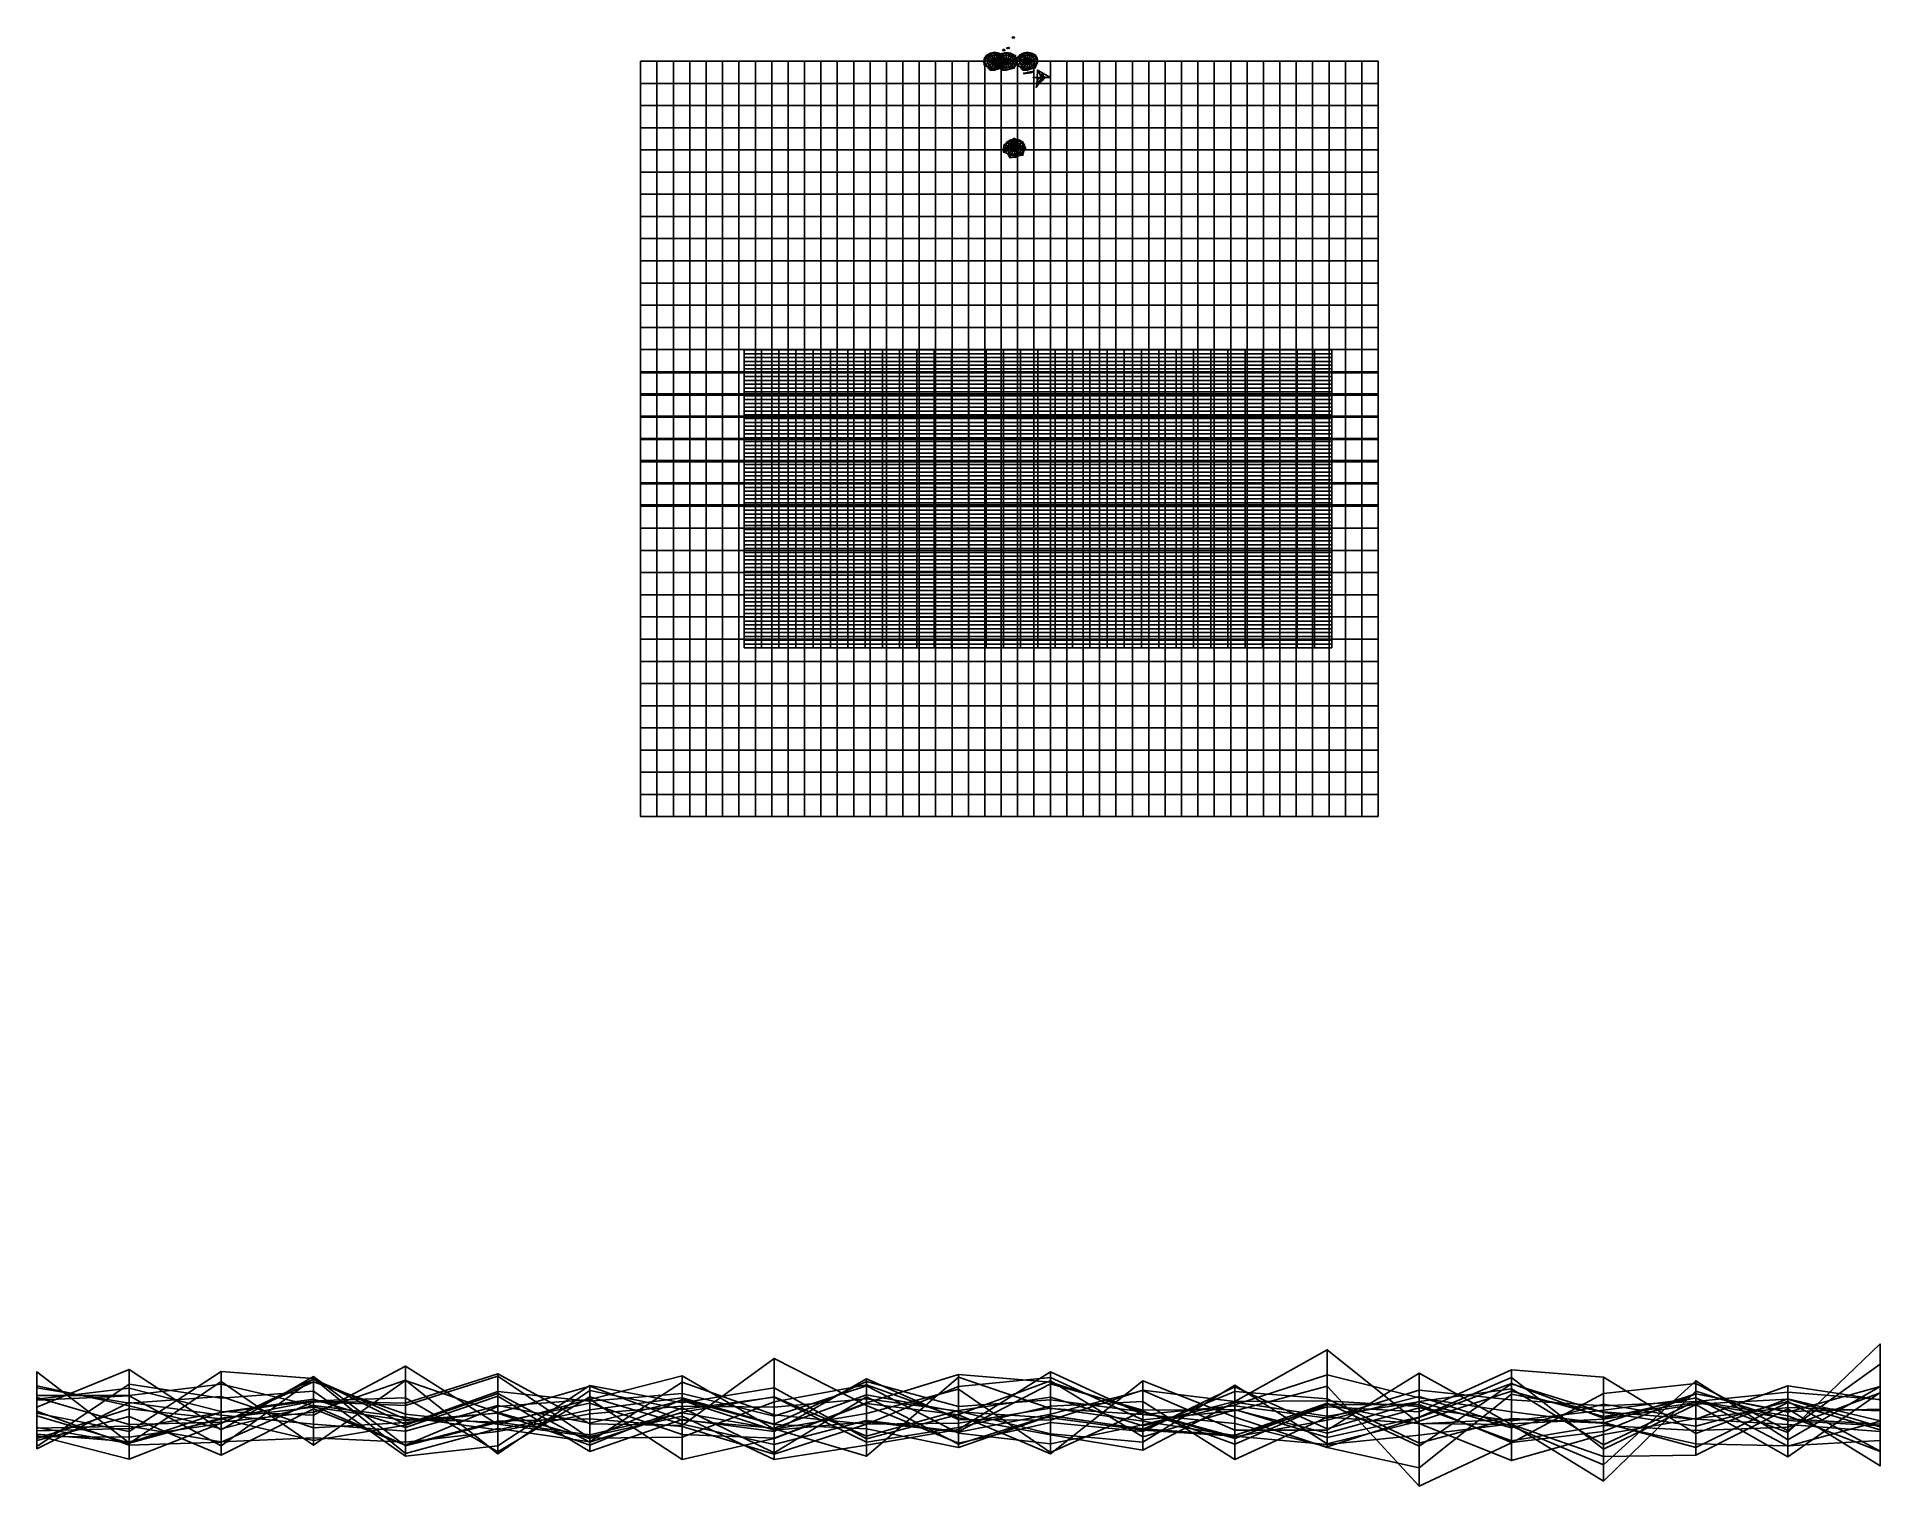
# Model space of a CAD drawing. Extents: x -59 to 52, y -77 to 10.
import ezdxf

# ---------------------------------------------------------------- set-up
doc = ezdxf.new("R2010")
doc.units = 0
for name, color, linetype in [('A.1', 211, 'CONTINUOUS'), ('CLOUDS.1', 7, 'CONTINUOUS'), ('CLOUDS_1.1', 7, 'CONTINUOUS'), ('CLOUDS_2.1', 7, 'CONTINUOUS'), ('E.1', 201, 'CONTINUOUS'), ('EXTRUDE_NURBS_1.1', 242, 'CONTINUOUS'), ('LITTLE_ISLAD.1', 211, 'CONTINUOUS'), ('M.1', 51, 'CONTINUOUS'), ('MOUNTAIN', 211, 'CONTINUOUS'), ('N.1', 61, 'CONTINUOUS'), ('SEA', 201, 'CONTINUOUS'), ('SEA_1', 201, 'CONTINUOUS'), ('SKY', 201, 'CONTINUOUS'), ('SPHERE', 211, 'CONTINUOUS'), ('TREES.1', 211, 'CONTINUOUS'), ('TREES.2', 211, 'CONTINUOUS'), ('TREES.3', 211, 'CONTINUOUS'), ('TREES.4', 211, 'CONTINUOUS'), ('TREES.5', 211, 'CONTINUOUS')]:
    doc.layers.add(name, color=color, linetype=linetype)

msp = doc.modelspace()

# ---------------------------------------------------------------- meshes
at = {"layer": 'A.1'}
mesh = msp.add_polyface(dxfattribs=at)
corners = [(-0.0071, 9.5422, 0.3141), (-0.0659, 9.5422, 0.465), (-0.0902, 9.5422, 0.5006), (-0.1371, 9.5422, 0.3282), (-0.112, 9.5422, 0.3322), (-0.0993, 9.5422, 0.3747), (-0.055, 9.5422, 0.366), (-0.0371, 9.5422, 0.3288), (-0.084, 9.5422, 0.4078), (-0.0735, 9.5422, 0.4684), (-0.0445, 9.5422, 0.3857), (-0.0103, 9.5622, 0.3261), (-0.0563, 9.5622, 0.5071), (-0.0888, 9.5622, 0.4947), (-0.1326, 9.5622, 0.3452), (-0.1211, 9.5622, 0.3475), (-0.1003, 9.5622, 0.3759), (-0.0521, 9.5622, 0.3695), (-0.0368, 9.5622, 0.3293), (-0.0895, 9.5622, 0.4013), (-0.0735, 9.5622, 0.4767), (-0.0559, 9.5622, 0.3992), (-0.0131, 9.5191, 0.3364), (-0.0621, 9.5595, 0.4818), (-0.0859, 9.5229, 0.4818), (-0.1349, 9.5337, 0.3364), (-0.1145, 9.5373, 0.3364), (-0.1013, 9.5391, 0.3771), (-0.0458, 9.5278, 0.3771), (-0.0326, 9.5333, 0.3364), (-0.096, 9.5235, 0.3936), (-0.0735, 9.5485, 0.4621), (-0.0511, 9.5525, 0.3936), (-0.0131, 9.5729, 0.3364), (-0.0621, 9.588, 0.4818), (-0.0859, 9.5754, 0.4818), (-0.1349, 9.5531, 0.3364), (-0.1145, 9.5493, 0.3364), (-0.1013, 9.5637, 0.3771), (-0.0458, 9.572, 0.3771), (-0.0326, 9.5705, 0.3364), (-0.096, 9.5723, 0.3936), (-0.0735, 9.5475, 0.4621), (-0.0511, 9.5696, 0.3936)]
mesh.append_faces([[corners[k] for k in face] for face in [(0, 1, 12, 11), (1, 2, 13, 12), (2, 3, 14, 13), (3, 4, 15, 14), (4, 5, 16, 15), (5, 6, 17, 16), (6, 7, 18, 17), (7, 0, 11, 18), (8, 9, 20, 19), (9, 10, 21, 20), (10, 8, 19, 21), (29, 28, 22, 22), (28, 27, 32, 32), (28, 32, 22, 22), (27, 30, 32, 32), (27, 26, 25, 25), (27, 25, 30, 30), (25, 24, 30, 30), (24, 23, 31, 31), (24, 31, 30, 30), (23, 22, 32, 32), (23, 32, 31, 31), (33, 34, 43, 43), (33, 43, 39, 39), (33, 39, 40, 40), (34, 35, 42, 42), (34, 42, 43, 43), (35, 36, 41, 41), (35, 41, 42, 42), (36, 37, 38, 38), (36, 38, 41, 41), (38, 39, 41, 41), (39, 43, 41, 41)]])
at = {"layer": 'CLOUDS.1'}
mesh = msp.add_polyface(dxfattribs=at)
corners = [(-1.1934, 8.1198, 1.5583), (-1.1934, 8.1198, 1.7712), (-0.9481, 8.1198, 1.5528), (-0.9658, 8.195, 1.5394), (-1.0208, 8.2566, 1.5695), (-1.0997, 8.2995, 1.5593), (-1.1934, 8.317, 1.5322), (-1.2874, 8.3005, 1.5482), (-1.3675, 8.2586, 1.5409), (-1.4165, 8.1926, 1.6018), (-1.4407, 8.1198, 1.526), (-1.4209, 8.0447, 1.5397), (-1.3664, 7.9824, 1.5607), (-1.2874, 7.939, 1.5475), (-1.1934, 7.9243, 1.5489), (-1.0996, 7.9398, 1.5562), (-1.0195, 7.9813, 1.5451), (-0.968, 8.0458, 1.5703), (-0.7468, 8.1198, 1.6137), (-0.7791, 8.2555, 1.6047), (-0.8782, 8.368, 1.619), (-1.0217, 8.4475, 1.6045), (-1.1934, 8.4734, 1.6093), (-1.366, 8.4504, 1.5918), (-1.5174, 8.3792, 1.5552), (-1.6105, 8.2569, 1.5894), (-1.6398, 8.1198, 1.6144), (-1.5996, 7.9883, 1.6476), (-1.5124, 7.8667, 1.5914), (-1.3652, 7.7914, 1.6016), (-1.1934, 7.7704, 1.6265), (-1.0154, 7.773, 1.5195), (-0.8718, 7.8636, 1.5733), (-0.7835, 7.9865, 1.6286), (-0.6244, 8.1198, 1.6704), (-0.6515, 8.2974, 1.6338), (-0.7711, 8.4571, 1.6111), (-0.973, 8.5364, 1.6571), (-1.1934, 8.5827, 1.6359), (-1.4225, 8.5626, 1.6071), (-1.6044, 8.4434, 1.6451), (-1.7191, 8.2892, 1.6706), (-1.794, 8.1198, 1.6041), (-1.7617, 7.9288, 1.5734), (-1.6088, 7.7908, 1.6316), (-1.4153, 7.6987, 1.6484), (-1.1934, 7.6637, 1.648), (-0.9643, 7.6775, 1.6081), (-0.771, 7.7823, 1.6107), (-0.6269, 7.9297, 1.5775), (-0.5648, 8.1198, 1.6702), (-0.5983, 8.3163, 1.6702), (-0.7199, 8.505, 1.6702), (-0.9393, 8.6166, 1.6702), (-1.1934, 8.6635, 1.6702), (-1.4433, 8.6045, 1.6702), (-1.6548, 8.4903, 1.6702), (-1.8079, 8.3262, 1.6702), (-1.8431, 8.1198, 1.6702), (-1.831, 7.9018, 1.6702), (-1.6187, 7.7934, 1.6702), (-1.4589, 7.5889, 1.6702), (-1.1934, 7.5925, 1.6702), (-0.9528, 7.6629, 1.6702), (-0.7076, 7.7196, 1.6702), (-0.6268, 7.9376, 1.6702), (-0.5994, 8.1198, 1.7222), (-0.6333, 8.3066, 1.7481), (-0.7637, 8.4663, 1.7519), (-0.9701, 8.5451, 1.6999), (-1.1934, 8.6183, 1.7673), (-1.4143, 8.5382, 1.6867), (-1.6053, 8.4445, 1.698), (-1.7353, 8.2974, 1.7069), (-1.7983, 8.1198, 1.7452), (-1.7505, 7.9344, 1.7416), (-1.6172, 7.7804, 1.7342), (-1.4199, 7.6848, 1.7185), (-1.1934, 7.6372, 1.7392), (-0.965, 7.6794, 1.7288), (-0.7764, 7.789, 1.7132), (-0.6599, 7.9465, 1.6874), (-0.7291, 8.1198, 1.8133), (-0.7749, 8.2576, 1.758), (-0.8761, 8.3707, 1.7365), (-1.017, 8.4617, 1.7989), (-1.1934, 8.4814, 1.7642), (-1.3673, 8.4545, 1.7669), (-1.5209, 8.3836, 1.8103), (-1.6088, 8.2561, 1.7421), (-1.6482, 8.1198, 1.7674), (-1.6152, 7.9802, 1.7759), (-1.5059, 7.8749, 1.7028), (-1.3695, 7.7786, 1.7961), (-1.1934, 7.7668, 1.7286), (-1.0174, 7.7793, 1.7929), (-0.8704, 7.8618, 1.7774), (-0.7685, 7.9786, 1.7924), (-0.9501, 8.1198, 1.7651), (-0.9636, 8.1961, 1.8202), (-1.0185, 8.2595, 1.8057), (-1.1007, 8.2962, 1.7509), (-1.1934, 8.3138, 1.7767), (-1.2861, 8.2967, 1.7558), (-1.3651, 8.2556, 1.761), (-1.418, 8.1934, 1.7642), (-1.4314, 8.1198, 1.7122), (-1.4205, 8.0449, 1.7911), (-1.3665, 7.9822, 1.7813), (-1.2866, 7.9414, 1.7688), (-1.1934, 7.9253, 1.7809), (-1.0995, 7.9397, 1.7843), (-1.0205, 7.9826, 1.777), (-0.9686, 8.0461, 1.7653)]
mesh.append_faces([[corners[k] for k in face] for face in [(2, 18, 19, 3), (3, 19, 20, 4), (4, 20, 21, 5), (5, 21, 22, 6), (6, 22, 23, 7), (7, 23, 24, 8), (8, 24, 25, 9), (9, 25, 26, 10), (10, 26, 27, 11), (11, 27, 28, 12), (12, 28, 29, 13), (13, 29, 30, 14), (14, 30, 31, 15), (15, 31, 32, 16), (16, 32, 33, 17), (17, 33, 18, 2), (18, 34, 35, 19), (19, 35, 36, 20), (20, 36, 37, 21), (21, 37, 38, 22), (22, 38, 39, 23), (23, 39, 40, 24), (24, 40, 41, 25), (25, 41, 42, 26), (26, 42, 43, 27), (27, 43, 44, 28), (28, 44, 45, 29), (29, 45, 46, 30), (30, 46, 47, 31), (31, 47, 48, 32), (32, 48, 49, 33), (33, 49, 34, 18), (34, 50, 51, 35), (35, 51, 52, 36), (36, 52, 53, 37), (37, 53, 54, 38), (38, 54, 55, 39), (39, 55, 56, 40), (40, 56, 57, 41), (41, 57, 58, 42), (42, 58, 59, 43), (43, 59, 60, 44), (44, 60, 61, 45), (45, 61, 62, 46), (46, 62, 63, 47), (47, 63, 64, 48), (48, 64, 65, 49), (49, 65, 50, 34), (50, 66, 67, 51), (51, 67, 68, 52), (52, 68, 69, 53), (53, 69, 70, 54), (54, 70, 71, 55), (55, 71, 72, 56), (56, 72, 73, 57), (57, 73, 74, 58), (58, 74, 75, 59), (59, 75, 76, 60), (60, 76, 77, 61), (61, 77, 78, 62), (62, 78, 79, 63), (63, 79, 80, 64), (64, 80, 81, 65), (65, 81, 66, 50), (66, 82, 83, 67), (67, 83, 84, 68), (68, 84, 85, 69), (69, 85, 86, 70), (70, 86, 87, 71), (71, 87, 88, 72), (72, 88, 89, 73), (73, 89, 90, 74), (74, 90, 91, 75), (75, 91, 92, 76), (76, 92, 93, 77), (77, 93, 94, 78), (78, 94, 95, 79), (79, 95, 96, 80), (80, 96, 97, 81), (81, 97, 82, 66), (82, 98, 99, 83), (83, 99, 100, 84), (84, 100, 101, 85), (85, 101, 102, 86), (86, 102, 103, 87), (87, 103, 104, 88), (88, 104, 105, 89), (89, 105, 106, 90), (90, 106, 107, 91), (91, 107, 108, 92), (92, 108, 109, 93), (93, 109, 110, 94), (94, 110, 111, 95), (95, 111, 112, 96), (96, 112, 113, 97), (97, 113, 98, 82), (0, 2, 3, 3), (99, 98, 1, 1), (0, 3, 4, 4), (100, 99, 1, 1), (0, 4, 5, 5), (101, 100, 1, 1), (0, 5, 6, 6), (102, 101, 1, 1), (0, 6, 7, 7), (103, 102, 1, 1), (0, 7, 8, 8), (104, 103, 1, 1), (0, 8, 9, 9), (105, 104, 1, 1), (0, 9, 10, 10), (106, 105, 1, 1), (0, 10, 11, 11), (107, 106, 1, 1), (0, 11, 12, 12), (108, 107, 1, 1), (0, 12, 13, 13), (109, 108, 1, 1), (0, 13, 14, 14), (110, 109, 1, 1), (0, 14, 15, 15), (111, 110, 1, 1), (0, 15, 16, 16), (112, 111, 1, 1), (0, 16, 17, 17), (113, 112, 1, 1), (0, 17, 2, 2), (98, 113, 1, 1)]])
at = {"layer": 'CLOUDS_1.1'}
mesh = msp.add_polyface(dxfattribs=at)
corners = [(0.7627, 8.1198, 1.5583), (0.7627, 8.1198, 1.7712), (1.008, 8.1198, 1.5528), (0.9902, 8.195, 1.5394), (0.9352, 8.2566, 1.5695), (0.8564, 8.2995, 1.5593), (0.7627, 8.317, 1.5322), (0.6687, 8.3005, 1.5482), (0.5886, 8.2586, 1.5409), (0.5396, 8.1926, 1.6018), (0.5154, 8.1198, 1.526), (0.5352, 8.0447, 1.5397), (0.5897, 7.9824, 1.5607), (0.6687, 7.939, 1.5475), (0.7627, 7.9243, 1.5489), (0.8565, 7.9398, 1.5562), (0.9366, 7.9813, 1.5451), (0.9881, 8.0458, 1.5703), (1.2093, 8.1198, 1.6137), (1.177, 8.2555, 1.6047), (1.0778, 8.368, 1.619), (0.9344, 8.4475, 1.6045), (0.7627, 8.4734, 1.6093), (0.5901, 8.4504, 1.5918), (0.4386, 8.3792, 1.5552), (0.3455, 8.2569, 1.5894), (0.3163, 8.1198, 1.6144), (0.3564, 7.9883, 1.6476), (0.4437, 7.8667, 1.5914), (0.5908, 7.7914, 1.6016), (0.7627, 7.7704, 1.6265), (0.9407, 7.773, 1.5195), (1.0842, 7.8636, 1.5733), (1.1725, 7.9865, 1.6286), (1.3316, 8.1198, 1.6704), (1.3045, 8.2974, 1.6338), (1.1849, 8.4571, 1.6111), (0.9831, 8.5364, 1.6571), (0.7627, 8.5827, 1.6359), (0.5335, 8.5626, 1.6071), (0.3517, 8.4434, 1.6451), (0.237, 8.2892, 1.6706), (0.162, 8.1198, 1.6041), (0.1944, 7.9288, 1.5734), (0.3472, 7.7908, 1.6316), (0.5408, 7.6987, 1.6484), (0.7627, 7.6637, 1.648), (0.9917, 7.6775, 1.6081), (1.1851, 7.7823, 1.6107), (1.3292, 7.9297, 1.5775), (1.3913, 8.1198, 1.6702), (1.3577, 8.3163, 1.6702), (1.2362, 8.505, 1.6702), (1.0167, 8.6166, 1.6702), (0.7627, 8.6635, 1.6702), (0.5128, 8.6045, 1.6702), (0.3013, 8.4903, 1.6702), (0.1481, 8.3262, 1.6702), (0.113, 8.1198, 1.6702), (0.125, 7.9018, 1.6702), (0.3374, 7.7934, 1.6702), (0.4972, 7.5889, 1.6702), (0.7627, 7.5925, 1.6702), (1.0032, 7.6629, 1.6702), (1.2485, 7.7196, 1.6702), (1.3292, 7.9376, 1.6702), (1.3566, 8.1198, 1.7222), (1.3227, 8.3066, 1.7481), (1.1924, 8.4663, 1.7519), (0.986, 8.5451, 1.6999), (0.7627, 8.6183, 1.7673), (0.5417, 8.5382, 1.6867), (0.3508, 8.4445, 1.698), (0.2207, 8.2974, 1.7069), (0.1578, 8.1198, 1.7452), (0.2055, 7.9344, 1.7416), (0.3388, 7.7804, 1.7342), (0.5361, 7.6848, 1.7185), (0.7627, 7.6372, 1.7392), (0.9911, 7.6794, 1.7288), (1.1796, 7.789, 1.7132), (1.2961, 7.9465, 1.6874), (1.2269, 8.1198, 1.8133), (1.1812, 8.2576, 1.758), (1.0799, 8.3707, 1.7365), (0.9391, 8.4617, 1.7989), (0.7627, 8.4814, 1.7642), (0.5887, 8.4545, 1.7669), (0.4351, 8.3836, 1.8103), (0.3472, 8.2561, 1.7421), (0.3078, 8.1198, 1.7674), (0.3409, 7.9802, 1.7759), (0.4502, 7.8749, 1.7028), (0.5865, 7.7786, 1.7961), (0.7627, 7.7668, 1.7286), (0.9386, 7.7793, 1.7929), (1.0857, 7.8618, 1.7774), (1.1876, 7.9786, 1.7924), (1.006, 8.1198, 1.7651), (0.9925, 8.1961, 1.8202), (0.9375, 8.2595, 1.8057), (0.8553, 8.2962, 1.7509), (0.7627, 8.3138, 1.7767), (0.6699, 8.2967, 1.7558), (0.5909, 8.2556, 1.761), (0.538, 8.1934, 1.7642), (0.5247, 8.1198, 1.7122), (0.5356, 8.0449, 1.7911), (0.5896, 7.9822, 1.7813), (0.6694, 7.9414, 1.7688), (0.7627, 7.9253, 1.7809), (0.8565, 7.9397, 1.7843), (0.9355, 7.9826, 1.777), (0.9875, 8.0461, 1.7653)]
mesh.append_faces([[corners[k] for k in face] for face in [(2, 18, 19, 3), (3, 19, 20, 4), (4, 20, 21, 5), (5, 21, 22, 6), (6, 22, 23, 7), (7, 23, 24, 8), (8, 24, 25, 9), (9, 25, 26, 10), (10, 26, 27, 11), (11, 27, 28, 12), (12, 28, 29, 13), (13, 29, 30, 14), (14, 30, 31, 15), (15, 31, 32, 16), (16, 32, 33, 17), (17, 33, 18, 2), (18, 34, 35, 19), (19, 35, 36, 20), (20, 36, 37, 21), (21, 37, 38, 22), (22, 38, 39, 23), (23, 39, 40, 24), (24, 40, 41, 25), (25, 41, 42, 26), (26, 42, 43, 27), (27, 43, 44, 28), (28, 44, 45, 29), (29, 45, 46, 30), (30, 46, 47, 31), (31, 47, 48, 32), (32, 48, 49, 33), (33, 49, 34, 18), (34, 50, 51, 35), (35, 51, 52, 36), (36, 52, 53, 37), (37, 53, 54, 38), (38, 54, 55, 39), (39, 55, 56, 40), (40, 56, 57, 41), (41, 57, 58, 42), (42, 58, 59, 43), (43, 59, 60, 44), (44, 60, 61, 45), (45, 61, 62, 46), (46, 62, 63, 47), (47, 63, 64, 48), (48, 64, 65, 49), (49, 65, 50, 34), (50, 66, 67, 51), (51, 67, 68, 52), (52, 68, 69, 53), (53, 69, 70, 54), (54, 70, 71, 55), (55, 71, 72, 56), (56, 72, 73, 57), (57, 73, 74, 58), (58, 74, 75, 59), (59, 75, 76, 60), (60, 76, 77, 61), (61, 77, 78, 62), (62, 78, 79, 63), (63, 79, 80, 64), (64, 80, 81, 65), (65, 81, 66, 50), (66, 82, 83, 67), (67, 83, 84, 68), (68, 84, 85, 69), (69, 85, 86, 70), (70, 86, 87, 71), (71, 87, 88, 72), (72, 88, 89, 73), (73, 89, 90, 74), (74, 90, 91, 75), (75, 91, 92, 76), (76, 92, 93, 77), (77, 93, 94, 78), (78, 94, 95, 79), (79, 95, 96, 80), (80, 96, 97, 81), (81, 97, 82, 66), (82, 98, 99, 83), (83, 99, 100, 84), (84, 100, 101, 85), (85, 101, 102, 86), (86, 102, 103, 87), (87, 103, 104, 88), (88, 104, 105, 89), (89, 105, 106, 90), (90, 106, 107, 91), (91, 107, 108, 92), (92, 108, 109, 93), (93, 109, 110, 94), (94, 110, 111, 95), (95, 111, 112, 96), (96, 112, 113, 97), (97, 113, 98, 82), (0, 2, 3, 3), (99, 98, 1, 1), (0, 3, 4, 4), (100, 99, 1, 1), (0, 4, 5, 5), (101, 100, 1, 1), (0, 5, 6, 6), (102, 101, 1, 1), (0, 6, 7, 7), (103, 102, 1, 1), (0, 7, 8, 8), (104, 103, 1, 1), (0, 8, 9, 9), (105, 104, 1, 1), (0, 9, 10, 10), (106, 105, 1, 1), (0, 10, 11, 11), (107, 106, 1, 1), (0, 11, 12, 12), (108, 107, 1, 1), (0, 12, 13, 13), (109, 108, 1, 1), (0, 13, 14, 14), (110, 109, 1, 1), (0, 14, 15, 15), (111, 110, 1, 1), (0, 15, 16, 16), (112, 111, 1, 1), (0, 16, 17, 17), (113, 112, 1, 1), (0, 17, 2, 2), (98, 113, 1, 1)]])
at = {"layer": 'CLOUDS_2.1'}
mesh = msp.add_polyface(dxfattribs=at)
corners = [(-0.5021, 8.111, 1.1048), (-0.5021, 8.111, 1.3177), (-0.2569, 8.111, 1.0994), (-0.2746, 8.1862, 1.086), (-0.3296, 8.2478, 1.116), (-0.4085, 8.2907, 1.1059), (-0.5021, 8.3082, 1.0787), (-0.5961, 8.2918, 1.0947), (-0.6762, 8.2499, 1.0875), (-0.7253, 8.1839, 1.1483), (-0.7494, 8.111, 1.0725), (-0.7297, 8.0359, 1.0862), (-0.6751, 7.9736, 1.1072), (-0.5962, 7.9303, 1.094), (-0.5021, 7.9155, 1.0955), (-0.4084, 7.9311, 1.1027), (-0.3282, 7.9725, 1.0916), (-0.2768, 8.037, 1.1168), (-0.0556, 8.111, 1.1602), (-0.0878, 8.2467, 1.1513), (-0.187, 8.3592, 1.1656), (-0.3305, 8.4387, 1.151), (-0.5021, 8.4646, 1.1559), (-0.6747, 8.4416, 1.1383), (-0.8262, 8.3704, 1.1017), (-0.9193, 8.2482, 1.1359), (-0.9485, 8.111, 1.161), (-0.9084, 7.9795, 1.1941), (-0.8211, 7.858, 1.1379), (-0.674, 7.7827, 1.1481), (-0.5021, 7.7616, 1.173), (-0.3241, 7.7642, 1.066), (-0.1806, 7.8548, 1.1199), (-0.0923, 7.9777, 1.1751), (0.0668, 8.111, 1.2169), (0.0397, 8.2886, 1.1804), (-0.0799, 8.4484, 1.1577), (-0.2818, 8.5276, 1.2036), (-0.5021, 8.574, 1.1825), (-0.7313, 8.5538, 1.1537), (-0.9132, 8.4346, 1.1916), (-1.0278, 8.2804, 1.2171), (-1.1028, 8.111, 1.1506), (-1.0704, 7.92, 1.1199), (-0.9176, 7.782, 1.1782), (-0.724, 7.6899, 1.1949), (-0.5021, 7.6549, 1.1945), (-0.2731, 7.6688, 1.1546), (-0.0798, 7.7735, 1.1572), (0.0644, 7.9209, 1.1241), (0.1264, 8.111, 1.2167), (0.0929, 8.3075, 1.2167), (-0.0287, 8.4962, 1.2167), (-0.2481, 8.6078, 1.2167), (-0.5021, 8.6547, 1.2167), (-0.752, 8.5957, 1.2167), (-0.9636, 8.4815, 1.2167), (-1.1167, 8.3174, 1.2167), (-1.1518, 8.111, 1.2167), (-1.1398, 7.893, 1.2167), (-0.9275, 7.7846, 1.2167), (-0.7677, 7.5802, 1.2167), (-0.5021, 7.5838, 1.2167), (-0.2616, 7.6541, 1.2167), (-0.0163, 7.7108, 1.2167), (0.0644, 7.9289, 1.2167), (0.0918, 8.111, 1.2687), (0.0579, 8.2978, 1.2946), (-0.0725, 8.4575, 1.2984), (-0.2788, 8.5363, 1.2464), (-0.5021, 8.6095, 1.3139), (-0.7231, 8.5294, 1.2333), (-0.914, 8.4357, 1.2445), (-1.0441, 8.2887, 1.2534), (-1.1071, 8.111, 1.2917), (-1.0593, 7.9257, 1.2881), (-0.926, 7.7717, 1.2808), (-0.7287, 7.676, 1.265), (-0.5021, 7.6284, 1.2858), (-0.2737, 7.6706, 1.2753), (-0.0852, 7.7802, 1.2598), (0.0313, 7.9377, 1.2339), (-0.0379, 8.111, 1.3598), (-0.0837, 8.2489, 1.3046), (-0.1849, 8.3619, 1.283), (-0.3258, 8.4529, 1.3455), (-0.5021, 8.4726, 1.3107), (-0.6761, 8.4457, 1.3134), (-0.8297, 8.3748, 1.3568), (-0.9176, 8.2473, 1.2886), (-0.957, 8.111, 1.3139), (-0.9239, 7.9715, 1.3225), (-0.8147, 7.8661, 1.2493), (-0.6783, 7.7698, 1.3426), (-0.5021, 7.758, 1.2752), (-0.3262, 7.7705, 1.3394), (-0.1791, 7.853, 1.324), (-0.0772, 7.9699, 1.339), (-0.2589, 8.111, 1.3116), (-0.2724, 8.1874, 1.3667), (-0.3273, 8.2507, 1.3522), (-0.4095, 8.2874, 1.2974), (-0.5021, 8.3051, 1.3233), (-0.5949, 8.288, 1.3024), (-0.6739, 8.2469, 1.3076), (-0.7268, 8.1847, 1.3107), (-0.7402, 8.111, 1.2588), (-0.7293, 8.0361, 1.3377), (-0.6753, 7.9734, 1.3279), (-0.5954, 7.9327, 1.3154), (-0.5021, 7.9165, 1.3275), (-0.4083, 7.9309, 1.3308), (-0.3293, 7.9738, 1.3235), (-0.2773, 8.0373, 1.3119)]
mesh.append_faces([[corners[k] for k in face] for face in [(2, 18, 19, 3), (3, 19, 20, 4), (4, 20, 21, 5), (5, 21, 22, 6), (6, 22, 23, 7), (7, 23, 24, 8), (8, 24, 25, 9), (9, 25, 26, 10), (10, 26, 27, 11), (11, 27, 28, 12), (12, 28, 29, 13), (13, 29, 30, 14), (14, 30, 31, 15), (15, 31, 32, 16), (16, 32, 33, 17), (17, 33, 18, 2), (18, 34, 35, 19), (19, 35, 36, 20), (20, 36, 37, 21), (21, 37, 38, 22), (22, 38, 39, 23), (23, 39, 40, 24), (24, 40, 41, 25), (25, 41, 42, 26), (26, 42, 43, 27), (27, 43, 44, 28), (28, 44, 45, 29), (29, 45, 46, 30), (30, 46, 47, 31), (31, 47, 48, 32), (32, 48, 49, 33), (33, 49, 34, 18), (34, 50, 51, 35), (35, 51, 52, 36), (36, 52, 53, 37), (37, 53, 54, 38), (38, 54, 55, 39), (39, 55, 56, 40), (40, 56, 57, 41), (41, 57, 58, 42), (42, 58, 59, 43), (43, 59, 60, 44), (44, 60, 61, 45), (45, 61, 62, 46), (46, 62, 63, 47), (47, 63, 64, 48), (48, 64, 65, 49), (49, 65, 50, 34), (50, 66, 67, 51), (51, 67, 68, 52), (52, 68, 69, 53), (53, 69, 70, 54), (54, 70, 71, 55), (55, 71, 72, 56), (56, 72, 73, 57), (57, 73, 74, 58), (58, 74, 75, 59), (59, 75, 76, 60), (60, 76, 77, 61), (61, 77, 78, 62), (62, 78, 79, 63), (63, 79, 80, 64), (64, 80, 81, 65), (65, 81, 66, 50), (66, 82, 83, 67), (67, 83, 84, 68), (68, 84, 85, 69), (69, 85, 86, 70), (70, 86, 87, 71), (71, 87, 88, 72), (72, 88, 89, 73), (73, 89, 90, 74), (74, 90, 91, 75), (75, 91, 92, 76), (76, 92, 93, 77), (77, 93, 94, 78), (78, 94, 95, 79), (79, 95, 96, 80), (80, 96, 97, 81), (81, 97, 82, 66), (82, 98, 99, 83), (83, 99, 100, 84), (84, 100, 101, 85), (85, 101, 102, 86), (86, 102, 103, 87), (87, 103, 104, 88), (88, 104, 105, 89), (89, 105, 106, 90), (90, 106, 107, 91), (91, 107, 108, 92), (92, 108, 109, 93), (93, 109, 110, 94), (94, 110, 111, 95), (95, 111, 112, 96), (96, 112, 113, 97), (97, 113, 98, 82), (0, 2, 3, 3), (99, 98, 1, 1), (0, 3, 4, 4), (100, 99, 1, 1), (0, 4, 5, 5), (101, 100, 1, 1), (0, 5, 6, 6), (102, 101, 1, 1), (0, 6, 7, 7), (103, 102, 1, 1), (0, 7, 8, 8), (104, 103, 1, 1), (0, 8, 9, 9), (105, 104, 1, 1), (0, 9, 10, 10), (106, 105, 1, 1), (0, 10, 11, 11), (107, 106, 1, 1), (0, 11, 12, 12), (108, 107, 1, 1), (0, 12, 13, 13), (109, 108, 1, 1), (0, 13, 14, 14), (110, 109, 1, 1), (0, 14, 15, 15), (111, 110, 1, 1), (0, 15, 16, 16), (112, 111, 1, 1), (0, 16, 17, 17), (113, 112, 1, 1), (0, 17, 2, 2), (98, 113, 1, 1)]])
at = {"layer": 'E.1'}
mesh = msp.add_polyface(dxfattribs=at)
corners = [(-0.5802, 8.7825, 0.1151), (-0.5902, 8.7825, 0.2813), (-0.7007, 8.7825, 0.2863), (-0.6883, 8.7825, 0.2587), (-0.6064, 8.7825, 0.2647), (-0.6002, 8.7825, 0.2141), (-0.689, 8.7825, 0.2278), (-0.6736, 8.7825, 0.207), (-0.605, 8.7825, 0.2098), (-0.6013, 8.7825, 0.1426), (-0.6625, 8.7825, 0.1398), (-0.6987, 8.7825, 0.1266), (-0.5784, 8.8025, 0.1124), (-0.5951, 8.8025, 0.2738), (-0.6943, 8.8025, 0.2836), (-0.7067, 8.8025, 0.2491), (-0.5943, 8.8025, 0.2725), (-0.6257, 8.8025, 0.2316), (-0.6716, 8.8025, 0.2182), (-0.7035, 8.8025, 0.1903), (-0.6102, 8.8025, 0.2054), (-0.6022, 8.8025, 0.1433), (-0.694, 8.8025, 0.1563), (-0.6862, 8.8025, 0.1319), (-0.5919, 8.7608, 0.1333), (-0.5919, 8.7794, 0.2787), (-0.6828, 8.7631, 0.2787), (-0.6828, 8.7763, 0.2615), (-0.6113, 8.7883, 0.2615), (-0.6113, 8.796, 0.2217), (-0.678, 8.7699, 0.2217), (-0.678, 8.7875, 0.2045), (-0.6113, 8.7907, 0.2045), (-0.6113, 8.7952, 0.1505), (-0.6828, 8.8055, 0.1505), (-0.6828, 8.7653, 0.1333), (-0.5919, 8.8274, 0.1333), (-0.5919, 8.7966, 0.2787), (-0.6828, 8.8149, 0.2787), (-0.6828, 8.8294, 0.2615), (-0.6113, 8.7823, 0.2615), (-0.6113, 8.82, 0.2217), (-0.678, 8.7952, 0.2217), (-0.678, 8.8317, 0.2045), (-0.6113, 8.8011, 0.2045), (-0.6113, 8.7909, 0.1505), (-0.6828, 8.8151, 0.1505), (-0.6828, 8.8061, 0.1333)]
mesh.append_faces([[corners[k] for k in face] for face in [(0, 1, 13, 12), (1, 2, 14, 13), (2, 3, 15, 14), (3, 4, 16, 15), (4, 5, 17, 16), (5, 6, 18, 17), (6, 7, 19, 18), (7, 8, 20, 19), (8, 9, 21, 20), (9, 10, 22, 21), (10, 11, 23, 22), (11, 0, 12, 23), (35, 34, 33, 33), (35, 33, 24, 24), (33, 32, 24, 24), (32, 29, 25, 25), (32, 25, 24, 24), (32, 31, 29, 29), (31, 30, 29, 29), (29, 28, 25, 25), (28, 27, 26, 26), (28, 26, 25, 25), (36, 37, 44, 44), (36, 44, 45, 45), (36, 45, 47, 47), (37, 38, 40, 40), (37, 40, 41, 41), (37, 41, 44, 44), (38, 39, 40, 40), (41, 42, 43, 43), (41, 43, 44, 44), (45, 46, 47, 47)]])
at = {"layer": 'EXTRUDE_NURBS_1.1'}
mesh = msp.add_polyface(dxfattribs=at)
corners = [(0.5514, 7.3748, 0.1427), (0.5527, 7.3751, 0.1427), (0.5524, 7.3951, 0.1445), (0.5463, 7.3948, 0.1419), (0.5558, 7.3756, 0.1409), (0.554, 7.3956, 0.1498), (0.5582, 7.376, 0.1372), (0.5577, 7.396, 0.1413), (0.5599, 7.3764, 0.1355), (0.5602, 7.3964, 0.1283), (0.5682, 7.378, 0.1524), (0.5682, 7.398, 0.1526), (0.5735, 7.3789, 0.1454), (0.5738, 7.3989, 0.1485), (0.5782, 7.3798, 0.1419), (0.5809, 7.3998, 0.1556), (0.5797, 7.3801, 0.1701), (0.5714, 7.3792, 0.1598), (0.5728, 7.3992, 0.1648), (0.5793, 7.4001, 0.169), (0.5686, 7.3784, 0.164), (0.5685, 7.3984, 0.1632), (0.5676, 7.3777, 0.1823), (0.5665, 7.3977, 0.1706), (0.5631, 7.377, 0.1915), (0.5627, 7.397, 0.1648), (0.5587, 7.3763, 0.1809), (0.5594, 7.3963, 0.1615), (0.5565, 7.3757, 0.1711), (0.5568, 7.3957, 0.1684), (0.5567, 7.3748, 0.1706), (0.5426, 7.3948, 0.1774), (0.5501, 7.3809, 0.1733), (0.5556, 7.3786, 0.174), (0.5586, 7.3695, 0.1437), (0.5558, 7.3732, 0.1433), (0.5511, 7.3751, 0.1427), (0.5602, 7.3696, 0.1741), (0.561, 7.3682, 0.1439), (0.566, 7.3599, 0.1742), (0.5683, 7.3695, 0.174), (0.5667, 7.3861, 0.1441), (0.5687, 7.3879, 0.1735), (0.5726, 7.3921, 0.1725), (0.5799, 7.3809, 0.1708), (0.573, 7.3805, 0.1439), (0.5844, 7.3879, 0.1684), (0.5787, 7.3786, 0.1431), (0.5527, 7.3751, 0.1427), (0.5503, 7.3997, 0.1427), (0.553, 7.3933, 0.1427), (0.5565, 7.3891, 0.1433), (0.5495, 7.4042, 0.1733), (0.557, 7.3983, 0.1437), (0.5567, 7.4116, 0.1439), (0.5572, 7.3903, 0.174), (0.5697, 7.3896, 0.1441), (0.5645, 7.3877, 0.1742), (0.5612, 7.3838, 0.1741), (0.5742, 7.3943, 0.1439), (0.5764, 7.3914, 0.1725), (0.5723, 7.388, 0.1735), (0.5674, 7.3943, 0.174), (0.5845, 7.407, 0.1684), (0.5804, 7.3982, 0.1708)]
mesh.append_faces([[corners[k] for k in face] for face in [(0, 1, 2, 3), (1, 4, 5, 2), (4, 6, 7, 5), (6, 8, 9, 7), (8, 10, 11, 9), (10, 12, 13, 11), (12, 14, 15, 13), (16, 17, 18, 19), (17, 20, 21, 18), (20, 22, 23, 21), (22, 24, 25, 23), (24, 26, 27, 25), (26, 28, 29, 27), (28, 30, 31, 29), (30, 0, 3, 31), (32, 33, 34, 34), (32, 34, 35, 35), (32, 35, 36, 36), (33, 37, 38, 38), (33, 38, 34, 34), (37, 39, 38, 38), (39, 40, 41, 41), (39, 41, 38, 38), (40, 42, 41, 41), (42, 43, 41, 41), (43, 44, 45, 45), (43, 45, 41, 41), (44, 46, 45, 45), (46, 47, 45, 45), (35, 48, 36, 36), (49, 50, 51, 51), (49, 51, 52, 52), (51, 53, 52, 52), (53, 54, 55, 55), (53, 55, 52, 52), (54, 56, 57, 57), (54, 57, 58, 58), (54, 58, 55, 55), (56, 59, 60, 60), (56, 60, 61, 61), (56, 61, 62, 62), (56, 62, 57, 57), (59, 63, 64, 64), (59, 64, 60, 60)]])
mesh = msp.add_polyface(dxfattribs=at)
corners = [(0.5782, 7.3798, 0.1419), (0.5841, 7.3808, 0.1439), (0.5884, 7.4008, 0.159), (0.5809, 7.3998, 0.1556), (0.5869, 7.3814, 0.1399), (0.5916, 7.4014, 0.1525), (0.5867, 7.3822, 0.1289), (0.5943, 7.4022, 0.1454), (0.5935, 7.3832, 0.1303), (0.5981, 7.4032, 0.1385), (0.6039, 7.3842, 0.1354), (0.5947, 7.4042, 0.1222), (0.6025, 7.3852, 0.1223), (0.5999, 7.4052, 0.1192), (0.6184, 7.3862, 0.127), (0.6164, 7.4062, 0.1257), (0.611, 7.3862, -0.0062), (0.612, 7.4062, -0.0035), (0.6414, 7.3915, 0.0024), (0.6359, 7.4115, 0.0251), (0.6448, 7.3915, 0.1856), (0.6307, 7.3862, 0.1574), (0.612, 7.4062, 0.1753), (0.6418, 7.4115, 0.1734), (0.6114, 7.3862, 0.1522), (0.6184, 7.4062, 0.1365), (0.6057, 7.3838, 0.1666), (0.6125, 7.4038, 0.1754), (0.5889, 7.3824, 0.1588), (0.5875, 7.4024, 0.1566), (0.5825, 7.3811, 0.1623), (0.5883, 7.4011, 0.1737), (0.5797, 7.3801, 0.1701), (0.5793, 7.4001, 0.169), (0.5844, 7.3879, 0.1684), (0.5913, 7.389, 0.1644), (0.5787, 7.3786, 0.1431), (0.6017, 7.3746, 0.1592), (0.5874, 7.3806, 0.1406), (0.5832, 7.3828, 0.1419), (0.6139, 7.382, 0.1483), (0.598, 7.3766, 0.1362), (0.5934, 7.3713, 0.139), (0.6088, 7.4101, 0.1742), (0.6441, 7.3799, 0.1742), (0.612, 7.3924, 0.1237), (0.6092, 7.3772, 0.1286), (0.6016, 7.3872, 0.1329), (0.6415, 7.3939), (0.6143, 7.3798), (0.5742, 7.3943, 0.1439), (0.5807, 7.3873, 0.1431), (0.5845, 7.407, 0.1684), (0.5867, 7.3832, 0.1419), (0.5942, 7.3932, 0.1644), (0.5895, 7.389, 0.1406), (0.5926, 7.3952, 0.139), (0.5963, 7.4239, 0.1592), (0.5973, 7.4006, 0.1362), (0.5998, 7.4169, 0.1329), (0.6155, 7.3935, 0.1483), (0.6055, 7.4172, 0.1286), (0.6138, 7.4024, 0.1237), (0.6125, 7.4098), (0.6467, 7.3861), (0.6421, 7.4107, 0.1742), (0.6129, 7.4077, 0.1742)]
mesh.append_faces([[corners[k] for k in face] for face in [(0, 1, 2, 3), (1, 4, 5, 2), (4, 6, 7, 5), (6, 8, 9, 7), (8, 10, 11, 9), (10, 12, 13, 11), (12, 14, 15, 13), (14, 16, 17, 15), (16, 18, 19, 17), (20, 21, 22, 23), (21, 24, 25, 22), (24, 26, 27, 25), (26, 28, 29, 27), (28, 30, 31, 29), (30, 32, 33, 31), (34, 35, 36, 36), (35, 37, 38, 38), (35, 38, 39, 39), (35, 39, 36, 36), (37, 40, 41, 41), (37, 41, 42, 42), (37, 42, 38, 38), (40, 43, 44, 44), (40, 44, 45, 45), (40, 45, 46, 46), (40, 46, 47, 47), (40, 47, 41, 41), (44, 48, 45, 45), (48, 49, 45, 45), (50, 51, 52, 52), (51, 53, 54, 54), (51, 54, 52, 52), (53, 55, 54, 54), (55, 56, 57, 57), (55, 57, 54, 54), (56, 58, 57, 57), (58, 59, 60, 60), (58, 60, 57, 57), (59, 61, 60, 60), (61, 62, 60, 60), (62, 63, 64, 64), (62, 64, 65, 65), (62, 65, 60, 60), (65, 66, 60, 60)]])
mesh = msp.add_polyface(dxfattribs=at)
corners = [(0.6862, 7.3992, 0.0102), (0.6987, 7.4044, 0.0128), (0.7075, 7.4244, 0.0047), (0.6844, 7.4192, 0.0029), (0.7122, 7.4044, 0.02), (0.7166, 7.4244, 0.0119), (0.716, 7.4065, 0.0004), (0.7123, 7.4265, -0.0043), (0.7295, 7.4078, 0.0039), (0.7314, 7.4278, 0.0068), (0.7407, 7.4091, 0.0066), (0.7358, 7.4291, -0.0025), (0.7463, 7.4099, 0.0092), (0.7436, 7.4299, 0.0026), (0.744, 7.4107, -0.0119), (0.7464, 7.4307, -0.0037), (0.7465, 7.4104, 0.0294), (0.74, 7.4095, 0.0263), (0.7375, 7.4295, 0.0201), (0.7473, 7.4304, 0.0319), (0.7389, 7.4085, 0.0377), (0.7308, 7.4285, 0.0221), (0.727, 7.4069, 0.0353), (0.734, 7.4269, 0.0465), (0.7305, 7.4057, 0.0538), (0.7222, 7.4257, 0.0428), (0.6942, 7.4044, 0.0306), (0.6977, 7.4244, 0.0332), (0.7132, 7.4044, 0.1761), (0.7101, 7.4244, 0.1665), (0.6875, 7.3992, 0.1588), (0.6828, 7.4192, 0.178), (0.6414, 7.3915, 0.0024), (0.6448, 7.3915, 0.1856), (0.6418, 7.4115, 0.1734), (0.6359, 7.4115, 0.0251), (0.6808, 7.4148, 0.1742), (0.7129, 7.4025, 0.1742), (0.7084, 7.4269, 0.0441), (0.6818, 7.4095), (0.7225, 7.3871, 0.0387), (0.7124, 7.4051, 0.0193), (0.7264, 7.4053, 0.0339), (0.7362, 7.399, 0.0292), (0.7258, 7.3942, 0.0104), (0.7401, 7.4098, 0.0266), (0.746, 7.4058, 0.0249), (0.7309, 7.4058, 0.0055), (0.7519, 7.399, 0.0238), (0.7368, 7.415, 0.0013), (0.7403, 7.4204, -0.0007), (0.7091, 7.423), (0.6843, 7.4162), (0.7138, 7.4176), (0.711, 7.4328, 0.0193), (0.7159, 7.4063, 0.0441), (0.683, 7.423, 0.1742), (0.7202, 7.4446, 0.0104), (0.7234, 7.4416, 0.0339), (0.7182, 7.4307, 0.0387), (0.7308, 7.4262, 0.0055), (0.7414, 7.4226, 0.0266), (0.7359, 7.4206, 0.0292), (0.7371, 7.4333, 0.0013), (0.7439, 7.4377, 0.0249), (0.7429, 7.4264, -0.0007), (0.7473, 7.4445, 0.0238), (0.714, 7.4165, 0.1742)]
mesh.append_faces([[corners[k] for k in face] for face in [(0, 1, 2, 3), (1, 4, 5, 2), (4, 6, 7, 5), (6, 8, 9, 7), (8, 10, 11, 9), (10, 12, 13, 11), (12, 14, 15, 13), (16, 17, 18, 19), (17, 20, 21, 18), (20, 22, 23, 21), (22, 24, 25, 23), (24, 26, 27, 25), (26, 28, 29, 27), (28, 30, 31, 29), (30, 0, 3, 31), (32, 33, 34, 35), (36, 37, 38, 38), (36, 38, 39, 39), (38, 40, 41, 41), (38, 41, 39, 39), (40, 42, 41, 41), (42, 43, 44, 44), (42, 44, 41, 41), (43, 45, 44, 44), (45, 46, 47, 47), (45, 47, 44, 44), (46, 48, 49, 49), (46, 49, 47, 47), (48, 50, 49, 49), (41, 51, 39, 39), (52, 53, 54, 54), (52, 54, 55, 55), (52, 55, 56, 56), (54, 57, 58, 58), (54, 58, 59, 59), (54, 59, 55, 55), (57, 60, 61, 61), (57, 61, 62, 62), (57, 62, 58, 58), (60, 63, 64, 64), (60, 64, 61, 61), (63, 65, 66, 66), (63, 66, 64, 64), (55, 67, 56, 56)]])
mesh = msp.add_polyface(dxfattribs=at)
corners = [(0.744, 7.4107, -0.0119), (0.7481, 7.4117, -0.0238), (0.7513, 7.4317, -0.0078), (0.7464, 7.4307, -0.0037), (0.7577, 7.4127, -0.0039), (0.759, 7.4327, 0.0064), (0.7607, 7.4133, -0.0116), (0.7614, 7.4333, 0.0017), (0.7648, 7.414, -0.0183), (0.7645, 7.434, -0.0012), (0.7699, 7.415, -0.0005), (0.7696, 7.435, 0.0027), (0.7761, 7.4161, -0.0052), (0.7759, 7.4361, -0.004), (0.7622, 7.4168, 0.0473), (0.7651, 7.4165, 0.0446), (0.7865, 7.4365, 0.0196), (0.7903, 7.4368, 0.0202), (0.7805, 7.4155, 0.005), (0.7754, 7.4151, 0.0064), (0.7719, 7.4351, 0.0189), (0.7724, 7.4355, 0.0259), (0.7674, 7.4145, 0.0241), (0.7692, 7.4345, 0.0139), (0.7621, 7.4138, 0.0346), (0.764, 7.4338, 0.0177), (0.7601, 7.4133, 0.0326), (0.761, 7.4333, 0.0135), (0.7571, 7.4126, 0.0326), (0.7569, 7.4326, 0.0086), (0.7552, 7.412, 0.0401), (0.7534, 7.432, 0.0209), (0.752, 7.4113, 0.036), (0.7522, 7.4313, 0.037), (0.7465, 7.4104, 0.0294), (0.7473, 7.4304, 0.0319), (0.7519, 7.399, 0.0238), (0.7567, 7.3953, 0.0232), (0.7486, 7.4009, -0.0023), (0.7403, 7.4204, -0.0007), (0.7588, 7.4032, 0.0231), (0.7558, 7.3915, -0.0036), (0.7622, 7.404, 0.0232), (0.7575, 7.4133, -0.0045), (0.7654, 7.4027, 0.0234), (0.7623, 7.4066, -0.0047), (0.7674, 7.4144, 0.0239), (0.7695, 7.4191, -0.0046), (0.767, 7.4008, -0.0048), (0.7669, 7.4337, 0.0246), (0.7761, 7.4147, -0.0038), (0.7687, 7.437, 0.0254), (0.7814, 7.4136, -0.0027), (0.7429, 7.4264, -0.0007), (0.7466, 7.4321, -0.0023), (0.7473, 7.4445, 0.0238), (0.7514, 7.4359, -0.0036), (0.754, 7.4297, 0.0232), (0.7596, 7.4219, -0.0045), (0.7596, 7.4184, 0.0231), (0.7622, 7.427, -0.0047), (0.7623, 7.4237, 0.0232), (0.7652, 7.4304, -0.0048), (0.7644, 7.4282, 0.0234), (0.7716, 7.4279, -0.0046), (0.7758, 7.4363, -0.0038), (0.7692, 7.4245, 0.0239), (0.7812, 7.4346, -0.0027), (0.7714, 7.4292, 0.0246), (0.7725, 7.436, 0.0254)]
mesh.append_faces([[corners[k] for k in face] for face in [(0, 1, 2, 3), (1, 4, 5, 2), (4, 6, 7, 5), (6, 8, 9, 7), (8, 10, 11, 9), (10, 12, 13, 11), (14, 15, 16, 17), (18, 19, 20, 21), (19, 22, 23, 20), (22, 24, 25, 23), (24, 26, 27, 25), (26, 28, 29, 27), (28, 30, 31, 29), (30, 32, 33, 31), (32, 34, 35, 33), (36, 37, 38, 38), (36, 38, 39, 39), (37, 40, 41, 41), (37, 41, 38, 38), (40, 42, 43, 43), (40, 43, 41, 41), (42, 44, 45, 45), (42, 45, 43, 43), (44, 46, 47, 47), (44, 47, 48, 48), (44, 48, 45, 45), (46, 49, 50, 50), (46, 50, 47, 47), (49, 51, 52, 52), (49, 52, 50, 50), (53, 54, 55, 55), (54, 56, 57, 57), (54, 57, 55, 55), (56, 58, 59, 59), (56, 59, 57, 57), (58, 60, 61, 61), (58, 61, 59, 59), (60, 62, 63, 63), (60, 63, 61, 61), (62, 64, 63, 63), (64, 65, 66, 66), (64, 66, 63, 63), (65, 67, 68, 68), (65, 68, 66, 66), (67, 69, 68, 68)]])
mesh = msp.add_polyface(dxfattribs=at)
corners = [(0.7761, 7.4161, -0.0052), (0.7817, 7.417, -0.006), (0.7802, 7.437, -0.0004), (0.7759, 7.4361, -0.004), (0.7862, 7.4179, -0.0027), (0.7828, 7.4379, 0.0064), (0.791, 7.4186, -0.0025), (0.7917, 7.4386, -0.0039), (0.7853, 7.4186, 0.1845), (0.7819, 7.4186, 0.0751), (0.7801, 7.4386, 0.0751), (0.7968, 7.4386, 0.1568), (0.7818, 7.4185, 0.0627), (0.7687, 7.4385, 0.0632), (0.7981, 7.4184, 0.051), (0.7917, 7.4384, 0.0517), (0.7915, 7.4183, 0.0463), (0.7809, 7.4383, 0.0485), (0.7942, 7.4181, 0.0407), (0.7858, 7.4381, 0.0431), (0.797, 7.4178, 0.0349), (0.7801, 7.4378, 0.0416), (0.7852, 7.4176, 0.0355), (0.7808, 7.4376, 0.0377), (0.7747, 7.4173, 0.0389), (0.7884, 7.4373, 0.03), (0.7662, 7.4171, 0.044), (0.7916, 7.4371, 0.0237), (0.7622, 7.4168, 0.0473), (0.7903, 7.4368, 0.0202), (0.7651, 7.4165, 0.0446), (0.7716, 7.4163, 0.0351), (0.7813, 7.4363, 0.0218), (0.7865, 7.4365, 0.0196), (0.7759, 7.4161, 0.0269), (0.7771, 7.4361, 0.025), (0.7798, 7.4158, 0.0155), (0.7738, 7.4358, 0.0275), (0.7805, 7.4155, 0.005), (0.7724, 7.4355, 0.0259), (0.7687, 7.437, 0.0254), (0.7723, 7.4275, 0.0262), (0.7859, 7.4162, -0.0011), (0.7814, 7.4136, -0.0027), (0.7758, 7.4162, 0.027), (0.7901, 7.4152, 0.0006), (0.7786, 7.4073, 0.0277), (0.7942, 7.4137, 0.0026), (0.7822, 7.3963, 0.0289), (0.796, 7.4229, 0.005), (0.7843, 7.3926, 0.0302), (0.7985, 7.4277, 0.0077), (0.7848, 7.398, 0.0319), (0.8021, 7.4254, 0.0108), (0.7844, 7.408, 0.0337), (0.8055, 7.4227, 0.0142), (0.7838, 7.4188, 0.036), (0.8082, 7.4224, 0.0179), (0.8084, 7.4353, 0.0224), (0.7834, 7.4299, 0.0395), (0.7853, 7.4257, 0.0428), (0.8152, 7.4181, 0.0312), (0.8121, 7.444, 0.0369), (0.7868, 7.4278, 0.052), (0.7907, 7.4111, 0.0623), (0.8197, 7.4153, 0.0523), (0.7909, 7.4111, 0.075), (0.8159, 7.4376, 0.0611), (0.7916, 7.4076, 0.1742), (0.8203, 7.4136, 0.1742), (0.8018, 7.43, 0.0077), (0.8047, 7.4313, 0.0108), (0.7825, 7.4226, 0.0302), (0.7807, 7.4245, 0.0289), (0.8075, 7.4317, 0.0142), (0.7837, 7.4242, 0.0319), (0.7839, 7.4306, 0.0337)]
mesh.append_faces([[corners[k] for k in face] for face in [(0, 1, 2, 3), (1, 4, 5, 2), (4, 6, 7, 5), (8, 9, 10, 11), (9, 12, 13, 10), (12, 14, 15, 13), (14, 16, 17, 15), (16, 18, 19, 17), (18, 20, 21, 19), (20, 22, 23, 21), (22, 24, 25, 23), (24, 26, 27, 25), (26, 28, 29, 27), (30, 31, 32, 33), (31, 34, 35, 32), (34, 36, 37, 35), (36, 38, 39, 37), (40, 41, 42, 42), (40, 42, 43, 43), (41, 44, 45, 45), (41, 45, 42, 42), (44, 46, 47, 47), (44, 47, 45, 45), (46, 48, 49, 49), (46, 49, 47, 47), (48, 50, 51, 51), (48, 51, 49, 49), (50, 52, 53, 53), (50, 53, 51, 51), (52, 54, 55, 55), (52, 55, 53, 53), (54, 56, 57, 57), (54, 57, 55, 55), (56, 58, 57, 57), (59, 60, 61, 61), (60, 62, 61, 61), (63, 64, 65, 65), (64, 66, 67, 67), (66, 68, 69, 69), (70, 71, 72, 72), (70, 72, 73, 73), (71, 74, 75, 75), (71, 75, 72, 72), (74, 76, 75, 75)]])
mesh = msp.add_polyface(dxfattribs=at)
corners = [(0.791, 7.4186, -0.0025), (0.7961, 7.4192, -0.0022), (0.7997, 7.4392, -0.008), (0.7917, 7.4386, -0.0039), (0.7947, 7.4199, 0.0074), (0.7951, 7.4399, 0.007), (0.7949, 7.4205, 0.0131), (0.7927, 7.4405, 0.0155), (0.7996, 7.421, 0.0137), (0.7955, 7.441, 0.0174), (0.8048, 7.4215, 0.0149), (0.7977, 7.4415, 0.0202), (0.8079, 7.422, 0.0181), (0.8144, 7.442, 0.0142), (0.7991, 7.4225, 0.0283), (0.808, 7.4425, 0.0238), (0.801, 7.4228, 0.0312), (0.7949, 7.4428, 0.0336), (0.8191, 7.4231, 0.0296), (0.7923, 7.4431, 0.0383), (0.7955, 7.4234, 0.0415), (0.8199, 7.4434, 0.036), (0.822, 7.4239, 0.184), (0.7853, 7.4186, 0.1845), (0.7968, 7.4386, 0.1568), (0.8187, 7.4439, 0.1749), (0.7838, 7.4188, 0.036), (0.7834, 7.4299, 0.0395), (0.8103, 7.4351, 0.0264), (0.8084, 7.4353, 0.0224), (0.8152, 7.4181, 0.0312), (0.7853, 7.4257, 0.0428), (0.7871, 7.422, 0.0471), (0.8121, 7.444, 0.0369), (0.7868, 7.4278, 0.052), (0.8139, 7.4421, 0.0442), (0.8197, 7.4153, 0.0523), (0.7812, 7.4346, -0.0027), (0.7871, 7.43, -0.0011), (0.7725, 7.436, 0.0254), (0.7886, 7.4435, 0.0006), (0.7742, 7.4372, 0.0262), (0.7909, 7.4515, 0.0026), (0.7763, 7.4338, 0.027), (0.7971, 7.4374, 0.005), (0.7783, 7.4291, 0.0277), (0.8018, 7.43, 0.0077), (0.7807, 7.4245, 0.0289), (0.8075, 7.4317, 0.0142), (0.807, 7.4491, 0.0179), (0.7839, 7.4306, 0.0337), (0.8113, 7.4394, 0.0224), (0.7834, 7.4411, 0.036), (0.816, 7.424, 0.0264), (0.8185, 7.4204, 0.0312), (0.7845, 7.4436, 0.0395), (0.8152, 7.4474, 0.0369), (0.7866, 7.439, 0.0428), (0.8155, 7.4536, 0.0442), (0.7865, 7.4452, 0.0471), (0.8183, 7.4429, 0.0523), (0.7891, 7.4353, 0.052), (0.8176, 7.4482, 0.0611), (0.7856, 7.4588, 0.0623), (0.8182, 7.4447, 0.1742), (0.7878, 7.4479, 0.075), (0.7929, 7.4201, 0.1742)]
mesh.append_faces([[corners[k] for k in face] for face in [(0, 1, 2, 3), (1, 4, 5, 2), (4, 6, 7, 5), (6, 8, 9, 7), (8, 10, 11, 9), (10, 12, 13, 11), (12, 14, 15, 13), (14, 16, 17, 15), (16, 18, 19, 17), (18, 20, 21, 19), (22, 23, 24, 25), (26, 27, 28, 28), (26, 28, 29, 29), (27, 30, 28, 28), (31, 32, 33, 33), (32, 34, 35, 35), (32, 35, 33, 33), (34, 36, 35, 35), (37, 38, 39, 39), (38, 40, 41, 41), (38, 41, 39, 39), (40, 42, 43, 43), (40, 43, 41, 41), (42, 44, 45, 45), (42, 45, 43, 43), (44, 46, 47, 47), (44, 47, 45, 45), (48, 49, 50, 50), (49, 51, 52, 52), (49, 52, 50, 50), (51, 53, 52, 52), (53, 54, 55, 55), (53, 55, 52, 52), (54, 56, 57, 57), (54, 57, 55, 55), (56, 58, 59, 59), (56, 59, 57, 57), (58, 60, 61, 61), (58, 61, 59, 59), (60, 62, 63, 63), (60, 63, 61, 61), (62, 64, 65, 65), (62, 65, 63, 63), (64, 66, 65, 65)]])
mesh = msp.add_polyface(dxfattribs=at)
corners = [(0.8388, 7.4291, 0.087), (0.8439, 7.4292, 0.0715), (0.8306, 7.4492, 0.0703), (0.8326, 7.4491, 0.087), (0.8555, 7.4295, 0.0606), (0.8456, 7.4495, 0.0588), (0.8522, 7.43, 0.0496), (0.8316, 7.45, 0.0437), (0.8759, 7.4305, 0.05), (0.8529, 7.4505, 0.0409), (0.8473, 7.4311, 0.0288), (0.8584, 7.4511, 0.0345), (0.8692, 7.4318, 0.0321), (0.8479, 7.4518, 0.0188), (0.8566, 7.4323, 0.0172), (0.8461, 7.4523, 0.0093), (0.8543, 7.4329, 0.0072), (0.8538, 7.4529, 0.0067), (0.8805, 7.4339, 0.0218), (0.871, 7.4539, 0.0118), (0.8822, 7.4329, 0.1422), (0.8582, 7.4322, 0.1539), (0.8664, 7.4522, 0.148), (0.8496, 7.4529, 0.1708), (0.8511, 7.4315, 0.1498), (0.8755, 7.4515, 0.1355), (0.8468, 7.4308, 0.142), (0.8457, 7.4508, 0.1425), (0.8526, 7.4303, 0.1302), (0.8604, 7.4503, 0.1274), (0.84, 7.4298, 0.1245), (0.88, 7.4498, 0.1143), (0.8613, 7.4294, 0.1094), (0.8233, 7.4494, 0.1157), (0.8429, 7.4292, 0.1009), (0.8493, 7.4492, 0.1004), (0.7955, 7.4234, 0.0415), (0.7987, 7.4237, 0.0469), (0.8273, 7.4437, 0.0428), (0.8199, 7.4434, 0.036), (0.8268, 7.4238, 0.0518), (0.8172, 7.4438, 0.0524), (0.8044, 7.4239, 0.0614), (0.8228, 7.4439, 0.061), (0.822, 7.4239, 0.184), (0.8187, 7.4439, 0.1749), (0.8481, 7.4248, 0.1005), (0.8463, 7.4421, 0.1115), (0.8795, 7.4218, 0.1011), (0.8773, 7.4301, 0.087), (0.8482, 7.4212, 0.087), (0.8528, 7.4189, 0.1218), (0.8756, 7.4506, 0.1113), (0.8534, 7.4295, 0.1299), (0.8812, 7.4304, 0.1195), (0.8583, 7.4204, 0.1375), (0.8803, 7.4476, 0.1259), (0.8597, 7.4197, 0.0341), (0.8501, 7.4534, 0.0415), (0.8806, 7.4424, 0.0503), (0.8515, 7.4306, 0.0494), (0.8791, 7.4393, 0.0568), (0.848, 7.4359, 0.0594), (0.8481, 7.4257, 0.0718), (0.8777, 7.4369, 0.0652), (0.877, 7.434, 0.0756), (0.7907, 7.4111, 0.0623), (0.8159, 7.4376, 0.0611), (0.8197, 7.4153, 0.0523), (0.7909, 7.4111, 0.075), (0.8203, 7.4136, 0.1742), (0.8442, 7.463, 0.087), (0.8444, 7.4658, 0.0718), (0.8759, 7.4602, 0.0756), (0.8768, 7.4531, 0.087), (0.8477, 7.4473, 0.1005), (0.8485, 7.4531, 0.0594), (0.8766, 7.4628, 0.0652), (0.8478, 7.4704, 0.0494), (0.8774, 7.4686, 0.0568), (0.854, 7.4519, 0.0415), (0.8543, 7.4625, 0.1375), (0.8547, 7.4429, 0.1299), (0.8785, 7.477, 0.1259), (0.8563, 7.4201, 0.1218), (0.8785, 7.4654, 0.1195), (0.844, 7.4747, 0.1115), (0.8805, 7.4439, 0.1113), (0.8757, 7.4621, 0.1011)]
mesh.append_faces([[corners[k] for k in face] for face in [(0, 1, 2, 3), (1, 4, 5, 2), (4, 6, 7, 5), (6, 8, 9, 7), (8, 10, 11, 9), (10, 12, 13, 11), (12, 14, 15, 13), (14, 16, 17, 15), (16, 18, 19, 17), (20, 21, 22, 23), (21, 24, 25, 22), (24, 26, 27, 25), (26, 28, 29, 27), (28, 30, 31, 29), (30, 32, 33, 31), (32, 34, 35, 33), (34, 0, 3, 35), (36, 37, 38, 39), (37, 40, 41, 38), (40, 42, 43, 41), (42, 44, 45, 43), (46, 47, 48, 48), (46, 49, 50, 50), (47, 51, 52, 52), (51, 53, 54, 54), (53, 55, 56, 56), (57, 58, 59, 59), (58, 60, 61, 61), (60, 62, 61, 61), (62, 63, 64, 64), (63, 50, 65, 65), (66, 67, 68, 68), (69, 70, 67, 67), (71, 72, 73, 73), (71, 73, 74, 74), (71, 74, 75, 75), (72, 76, 77, 77), (72, 77, 73, 73), (76, 78, 79, 79), (78, 80, 79, 79), (81, 82, 83, 83), (82, 84, 85, 85), (84, 86, 87, 87), (86, 75, 88, 88)]])
mesh = msp.add_polyface(dxfattribs=at)
corners = [(0.8805, 7.4339, 0.0218), (0.8806, 7.4347, 0.0137), (0.8674, 7.4547, -0.0031), (0.871, 7.4539, 0.0118), (0.8808, 7.4356, 0.0037), (0.8824, 7.4556, 0.0063), (0.8825, 7.4347, 0.158), (0.8729, 7.4339, 0.1603), (0.873, 7.4539, 0.1602), (0.8708, 7.4547, 0.1729), (0.8822, 7.4329, 0.1422), (0.8496, 7.4529, 0.1708), (0.8901, 7.4346, 0.1), (0.8627, 7.4349, 0.1141), (0.8674, 7.4549, 0.1133), (0.8847, 7.4546, 0.1004), (0.8851, 7.4352, 0.1182), (0.8903, 7.4552, 0.1167), (0.8711, 7.4356, 0.1302), (0.8775, 7.436, 0.1343), (0.8636, 7.456, 0.1411), (0.9028, 7.4556, 0.1181), (0.881, 7.4363, 0.1371), (0.8735, 7.4563, 0.1417), (0.8855, 7.4359, 0.0459), (0.8752, 7.4355, 0.0479), (0.8768, 7.4555, 0.0485), (0.8787, 7.4559, 0.0427), (0.8775, 7.4346, 0.0756), (0.881, 7.4345, 0.087), (0.875, 7.4545, 0.087), (0.8826, 7.4546, 0.076), (0.8481, 7.4248, 0.1005), (0.8795, 7.4218, 0.1011), (0.8773, 7.4301, 0.087), (0.8463, 7.4421, 0.1115), (0.8756, 7.4506, 0.1113), (0.8528, 7.4189, 0.1218), (0.8812, 7.4304, 0.1195), (0.8534, 7.4295, 0.1299), (0.8803, 7.4476, 0.1259), (0.8583, 7.4204, 0.1375), (0.862, 7.4212, 0.1445), (0.8649, 7.4256, 0.1499), (0.8852, 7.4426, 0.1339), (0.8832, 7.4439, 0.1308), (0.8641, 7.452, 0.1549), (0.8882, 7.4392, 0.1373), (0.8709, 7.4153, 0.0191), (0.8662, 7.4227, 0.0231), (0.8897, 7.4312, 0.037), (0.8599, 7.4407, 0.0273), (0.8872, 7.4319, 0.0405), (0.8843, 7.4342, 0.0452), (0.8597, 7.4197, 0.0341), (0.8806, 7.4424, 0.0503), (0.8501, 7.4534, 0.0415), (0.8791, 7.4393, 0.0568), (0.848, 7.4359, 0.0594), (0.8777, 7.4369, 0.0652), (0.8481, 7.4257, 0.0718), (0.877, 7.434, 0.0756), (0.8482, 7.4212, 0.087), (0.8485, 7.4531, 0.0594), (0.8774, 7.4686, 0.0568), (0.8766, 7.4628, 0.0652), (0.854, 7.4519, 0.0415), (0.8578, 7.4501, 0.0341), (0.8828, 7.4503, 0.0503), (0.8586, 7.4675, 0.0273), (0.885, 7.4502, 0.0452), (0.8603, 7.4749, 0.0231), (0.8886, 7.4443, 0.0405), (0.8643, 7.4711, 0.0191), (0.8871, 7.4657, 0.037), (0.8724, 7.4565, 0.0137), (0.8879, 7.4723, 0.0345), (0.8633, 7.4765, 0.1549), (0.8643, 7.4489, 0.1499), (0.8872, 7.4648, 0.1373), (0.8633, 7.434, 0.1445), (0.8891, 7.4415, 0.1339), (0.8785, 7.477, 0.1259), (0.8889, 7.4329, 0.1308), (0.8543, 7.4625, 0.1375), (0.8547, 7.4429, 0.1299), (0.8785, 7.4654, 0.1195), (0.8563, 7.4201, 0.1218), (0.8805, 7.4439, 0.1113), (0.844, 7.4747, 0.1115), (0.8757, 7.4621, 0.1011), (0.8477, 7.4473, 0.1005), (0.8768, 7.4531, 0.087)]
mesh.append_faces([[corners[k] for k in face] for face in [(0, 1, 2, 3), (1, 4, 5, 2), (6, 7, 8, 9), (7, 10, 11, 8), (12, 13, 14, 15), (13, 16, 17, 14), (18, 19, 20, 21), (19, 22, 23, 20), (24, 25, 26, 27), (28, 29, 30, 31), (32, 33, 34, 34), (35, 36, 33, 33), (37, 38, 36, 36), (39, 40, 38, 38), (41, 42, 40, 40), (42, 43, 44, 44), (42, 44, 45, 45), (42, 45, 40, 40), (43, 46, 47, 47), (48, 49, 50, 50), (49, 51, 52, 52), (51, 53, 52, 52), (51, 54, 53, 53), (54, 55, 53, 53), (56, 57, 55, 55), (58, 59, 57, 57), (60, 61, 59, 59), (62, 34, 61, 61), (63, 64, 65, 65), (66, 67, 68, 68), (66, 68, 64, 64), (67, 69, 70, 70), (67, 70, 68, 68), (69, 71, 72, 72), (69, 72, 70, 70), (71, 73, 74, 74), (73, 75, 76, 76), (77, 78, 79, 79), (78, 80, 81, 81), (80, 82, 83, 83), (80, 84, 82, 82), (85, 86, 82, 82), (87, 88, 86, 86), (89, 90, 88, 88), (91, 92, 90, 90)]])
mesh = msp.add_polyface(dxfattribs=at)
corners = [(0.8838, 7.4366, -0.004), (0.8896, 7.4376, -0.0077), (0.898, 7.4576, 0.0127), (0.8888, 7.4566, 0.0056), (0.8974, 7.4386, -0.0059), (0.9023, 7.4586, 0.0103), (0.9104, 7.44, 0.0184), (0.9061, 7.46, -0.0033), (0.9076, 7.44, 0.17), (0.898, 7.4386, 0.1782), (0.9, 7.4586, 0.1716), (0.9032, 7.46, 0.1917), (0.8884, 7.4376, 0.1847), (0.8897, 7.4576, 0.1817), (0.8844, 7.4366, 0.1769), (0.8802, 7.4566, 0.185), (0.8867, 7.4368, 0.1388), (0.8927, 7.4372, 0.1391), (0.8804, 7.4572, 0.15), (0.8953, 7.4568, 0.1325), (0.8962, 7.4377, 0.1408), (0.8745, 7.4577, 0.1642), (0.9009, 7.4383, 0.1404), (0.8939, 7.4583, 0.1495), (0.9037, 7.4388, 0.1417), (0.9029, 7.4588, 0.1431), (0.9089, 7.4395, 0.1379), (0.8969, 7.4595, 0.1631), (0.9137, 7.4401, 0.1321), (0.8987, 7.4601, 0.1739), (0.9072, 7.4399, 0.0277), (0.9019, 7.4392, 0.0249), (0.9041, 7.4592, 0.0292), (0.9078, 7.4599, 0.0293), (0.8995, 7.4386, 0.0283), (0.8947, 7.4586, 0.0211), (0.895, 7.4381, 0.0287), (0.8871, 7.4581, 0.0191), (0.8893, 7.4375, 0.0285), (0.8951, 7.4575, 0.0343), (0.8887, 7.4371, 0.0327), (0.9025, 7.4571, 0.0445), (0.8933, 7.4368, 0.0403), (0.8961, 7.4568, 0.0423), (0.8903, 7.4364, 0.0428), (0.8759, 7.4564, 0.0343), (0.8603, 7.4749, 0.0231), (0.8871, 7.4657, 0.037), (0.8886, 7.4443, 0.0405), (0.8643, 7.4711, 0.0191), (0.8879, 7.4723, 0.0345), (0.8724, 7.4565, 0.0137), (0.8745, 7.4708, 0.0097), (0.8923, 7.4606, 0.0321), (0.8824, 7.4556, 0.0062), (0.8982, 7.4448, 0.0295), (0.8881, 7.4539, 0.0032), (0.9001, 7.4513, 0.0272), (0.8954, 7.4448, 0.0007), (0.9013, 7.4636, 0.0253), (0.901, 7.4466, -0.0014), (0.9044, 7.4658, 0.0236), (0.9061, 7.46, -0.0032), (0.909, 7.4617, 0.0224), (0.9034, 7.4743, 0.1774), (0.8996, 7.4545, 0.1756), (0.913, 7.4482, 0.1523), (0.8914, 7.4664, 0.1735), (0.906, 7.4449, 0.1497), (0.8847, 7.4721, 0.1709), (0.899, 7.4643, 0.1479), (0.8833, 7.4507, 0.1679), (0.8977, 7.4536, 0.1457), (0.8755, 7.4653, 0.1644), (0.8991, 7.4297, 0.1432), (0.8729, 7.4537, 0.1604), (0.8633, 7.4765, 0.1549), (0.8938, 7.4431, 0.1404), (0.8872, 7.4648, 0.1373), (0.8643, 7.4489, 0.1499), (0.8891, 7.4415, 0.1339)]
mesh.append_faces([[corners[k] for k in face] for face in [(0, 1, 2, 3), (1, 4, 5, 2), (4, 6, 7, 5), (8, 9, 10, 11), (9, 12, 13, 10), (12, 14, 15, 13), (16, 17, 18, 19), (17, 20, 21, 18), (20, 22, 23, 21), (22, 24, 25, 23), (24, 26, 27, 25), (26, 28, 29, 27), (30, 31, 32, 33), (31, 34, 35, 32), (34, 36, 37, 35), (36, 38, 39, 37), (38, 40, 41, 39), (40, 42, 43, 41), (42, 44, 45, 43), (46, 47, 48, 48), (49, 50, 47, 47), (51, 52, 53, 53), (51, 53, 50, 50), (52, 54, 55, 55), (52, 55, 53, 53), (54, 56, 57, 57), (54, 57, 55, 55), (56, 58, 59, 59), (56, 59, 57, 57), (58, 60, 61, 61), (58, 61, 59, 59), (60, 62, 63, 63), (60, 63, 61, 61), (64, 65, 66, 66), (65, 67, 68, 68), (67, 69, 68, 68), (69, 70, 68, 68), (69, 71, 70, 70), (71, 72, 70, 70), (71, 73, 72, 72), (73, 74, 72, 72), (75, 76, 77, 77), (76, 78, 77, 77), (79, 80, 78, 78)]])
mesh = msp.add_polyface(dxfattribs=at)
corners = [(0.8808, 7.4356, 0.0037), (0.8838, 7.4366, -0.004), (0.8888, 7.4566, 0.0056), (0.8824, 7.4556, 0.0063), (0.8844, 7.4366, 0.1769), (0.8879, 7.4356, 0.1593), (0.8851, 7.4556, 0.1637), (0.8802, 7.4566, 0.185), (0.8825, 7.4347, 0.158), (0.8708, 7.4547, 0.1729), (0.881, 7.4345, 0.087), (0.8901, 7.4346, 0.1), (0.8847, 7.4546, 0.1004), (0.875, 7.4545, 0.087), (0.8851, 7.4352, 0.1182), (0.8711, 7.4356, 0.1302), (0.9028, 7.4556, 0.1181), (0.8903, 7.4552, 0.1167), (0.881, 7.4363, 0.1371), (0.8867, 7.4368, 0.1388), (0.8953, 7.4568, 0.1325), (0.8735, 7.4563, 0.1417), (0.8903, 7.4364, 0.0428), (0.8855, 7.4359, 0.0459), (0.8787, 7.4559, 0.0427), (0.8759, 7.4564, 0.0343), (0.8752, 7.4355, 0.0479), (0.8757, 7.4351, 0.0558), (0.893, 7.4551, 0.0602), (0.8768, 7.4555, 0.0485), (0.876, 7.4348, 0.0648), (0.8861, 7.4548, 0.0664), (0.8775, 7.4346, 0.0756), (0.8826, 7.4546, 0.076), (0.8649, 7.4256, 0.1499), (0.8882, 7.4392, 0.1373), (0.8852, 7.4426, 0.1339), (0.8641, 7.452, 0.1549), (0.8728, 7.434, 0.1604), (0.8915, 7.4352, 0.1404), (0.876, 7.4428, 0.1644), (0.8945, 7.4344, 0.1432), (0.8806, 7.4456, 0.1679), (0.8981, 7.4317, 0.1457), (0.8888, 7.4299, 0.1709), (0.9013, 7.4318, 0.1479), (0.8953, 7.4256, 0.1735), (0.9057, 7.4267, 0.1497), (0.8993, 7.4359, 0.1756), (0.9047, 7.4474, 0.1774), (0.9124, 7.4312, 0.1523), (0.9105, 7.4202, 0.1511), (0.9021, 7.4616, -0.0032), (0.8997, 7.434, -0.0014), (0.9127, 7.4213, 0.0224), (0.9063, 7.4355, 0.0236), (0.8947, 7.4286, 0.0007), (0.902, 7.4396, 0.0253), (0.8891, 7.4286, 0.0032), (0.899, 7.4374, 0.0272), (0.8829, 7.4327, 0.0062), (0.8955, 7.4392, 0.0295), (0.8766, 7.4397, 0.0097), (0.892, 7.4426, 0.0321), (0.8708, 7.4448, 0.0137), (0.8903, 7.4398, 0.0345), (0.8709, 7.4153, 0.0191), (0.8897, 7.4312, 0.037), (0.8662, 7.4227, 0.0231), (0.8872, 7.4319, 0.0405), (0.8996, 7.4545, 0.1756), (0.906, 7.4449, 0.1497), (0.9112, 7.4364, 0.1511), (0.8755, 7.4653, 0.1644), (0.8729, 7.4537, 0.1604), (0.8991, 7.4297, 0.1432), (0.8938, 7.4431, 0.1404), (0.8633, 7.434, 0.1445), (0.8889, 7.4329, 0.1308), (0.8891, 7.4415, 0.1339)]
mesh.append_faces([[corners[k] for k in face] for face in [(0, 1, 2, 3), (4, 5, 6, 7), (5, 8, 9, 6), (10, 11, 12, 13), (14, 15, 16, 17), (18, 19, 20, 21), (22, 23, 24, 25), (26, 27, 28, 29), (27, 30, 31, 28), (30, 32, 33, 31), (34, 35, 36, 36), (37, 38, 39, 39), (37, 39, 35, 35), (38, 40, 41, 41), (38, 41, 39, 39), (40, 42, 43, 43), (40, 43, 41, 41), (42, 44, 45, 45), (42, 45, 43, 43), (44, 46, 47, 47), (44, 47, 45, 45), (46, 48, 47, 47), (48, 49, 50, 50), (48, 50, 51, 51), (48, 51, 47, 47), (52, 53, 54, 54), (53, 55, 54, 54), (53, 56, 55, 55), (56, 57, 55, 55), (56, 58, 57, 57), (58, 59, 57, 57), (58, 60, 59, 59), (60, 61, 59, 59), (60, 62, 61, 61), (62, 63, 61, 61), (62, 64, 63, 63), (64, 65, 63, 63), (64, 66, 65, 65), (66, 67, 65, 65), (68, 69, 67, 67), (70, 71, 72, 72), (73, 74, 75, 75), (74, 76, 75, 75), (77, 78, 79, 79)]])
mesh = msp.add_polyface(dxfattribs=at)
corners = [(0.9104, 7.44, 0.0184), (0.9146, 7.4414, 0.0043), (0.914, 7.4614, -0.0014), (0.9061, 7.46, -0.0033), (0.9232, 7.4431, -0.0217), (0.9232, 7.4631, -0.0008), (0.923, 7.4431, 0.1864), (0.9135, 7.4414, 0.1807), (0.9144, 7.4614, 0.1712), (0.9231, 7.4631, 0.1823), (0.9076, 7.44, 0.17), (0.9032, 7.46, 0.1917), (0.9137, 7.4401, 0.1321), (0.9131, 7.4408, 0.1428), (0.9075, 7.4608, 0.1647), (0.8987, 7.4601, 0.1739), (0.9146, 7.4415, 0.1535), (0.914, 7.4615, 0.1568), (0.9192, 7.4423, 0.1488), (0.9186, 7.4623, 0.1555), (0.9232, 7.4431, 0.1564), (0.9231, 7.4631, 0.1513), (0.9232, 7.4431, 0.0258), (0.9179, 7.4421, 0.0195), (0.9175, 7.4621, 0.0162), (0.9232, 7.4631, 0.0264), (0.9164, 7.4412, 0.0388), (0.9126, 7.4612, 0.0192), (0.9148, 7.4405, 0.0411), (0.9095, 7.4605, 0.0235), (0.9072, 7.4399, 0.0277), (0.9078, 7.4599, 0.0293), (0.9047, 7.4474, 0.1774), (0.9141, 7.4392, 0.1786), (0.9145, 7.4419, 0.1531), (0.9124, 7.4312, 0.1523), (0.9245, 7.4359, 0.179), (0.9196, 7.4376, 0.1536), (0.9315, 7.4283, 0.1789), (0.9227, 7.4457, 0.1538), (0.9348, 7.4325, 0.1786), (0.9271, 7.4514, 0.1535), (0.9375, 7.4607, 0.1774), (0.9351, 7.4357, 0.1528), (0.9487, 7.441, 0.1755), (0.9399, 7.4314, 0.1519), (0.9581, 7.4219, 0.1735), (0.9414, 7.444, 0.1506), (0.9421, 7.4601, 0.149), (0.9476, 7.4504, -0.0013), (0.9448, 7.4238, -0.0032), (0.9383, 7.4317, 0.022), (0.941, 7.4381, 0.0231), (0.9437, 7.4437, 0.0247), (0.9299, 7.461, -0.0044), (0.9349, 7.4278, 0.0211), (0.9262, 7.4265, -0.0048), (0.9296, 7.4329, 0.0206), (0.9241, 7.4378, 0.0204), (0.9122, 7.4499, -0.0044), (0.9177, 7.4433, 0.0207), (0.9021, 7.4616, -0.0032), (0.9163, 7.4238, 0.0214), (0.9127, 7.4213, 0.0224), (0.9461, 7.4747, 0.1755), (0.9423, 7.4546, 0.1774), (0.9418, 7.4412, 0.1519), (0.9451, 7.4443, 0.1506), (0.9365, 7.4481, 0.1528), (0.8996, 7.4545, 0.1756), (0.9112, 7.4364, 0.1511), (0.913, 7.4482, 0.1523)]
mesh.append_faces([[corners[k] for k in face] for face in [(0, 1, 2, 3), (1, 4, 5, 2), (6, 7, 8, 9), (7, 10, 11, 8), (12, 13, 14, 15), (13, 16, 17, 14), (16, 18, 19, 17), (18, 20, 21, 19), (22, 23, 24, 25), (23, 26, 27, 24), (26, 28, 29, 27), (28, 30, 31, 29), (32, 33, 34, 34), (32, 34, 35, 35), (33, 36, 37, 37), (33, 37, 34, 34), (36, 38, 39, 39), (36, 39, 37, 37), (38, 40, 41, 41), (38, 41, 39, 39), (40, 42, 43, 43), (40, 43, 41, 41), (42, 44, 45, 45), (42, 45, 43, 43), (44, 46, 47, 47), (44, 47, 45, 45), (46, 48, 47, 47), (49, 50, 51, 51), (49, 51, 52, 52), (49, 52, 53, 53), (50, 54, 55, 55), (50, 55, 51, 51), (54, 56, 57, 57), (54, 57, 55, 55), (56, 58, 57, 57), (56, 59, 60, 60), (56, 60, 58, 58), (59, 61, 62, 62), (59, 62, 60, 60), (61, 63, 62, 62), (64, 65, 66, 66), (64, 66, 67, 67), (65, 68, 66, 66), (69, 70, 71, 71)]])
mesh = msp.add_polyface(dxfattribs=at)
corners = [(0.9232, 7.4431, -0.0217), (0.9313, 7.4449, 0.012), (0.9324, 7.4649, 0.0009), (0.9232, 7.4631, -0.0008), (0.9453, 7.4463, -0.0256), (0.9404, 7.4663, -0.0016), (0.9473, 7.4477, 0.0013), (0.9481, 7.4677, -0.0011), (0.9494, 7.4476, 0.182), (0.9373, 7.4462, 0.1629), (0.9378, 7.4662, 0.1658), (0.9496, 7.4676, 0.1825), (0.9341, 7.4448, 0.191), (0.9345, 7.4648, 0.1936), (0.9294, 7.4441, 0.1949), (0.9291, 7.4641, 0.1881), (0.923, 7.4431, 0.1864), (0.9231, 7.4631, 0.1823), (0.9232, 7.4431, 0.1564), (0.9291, 7.4441, 0.161), (0.9291, 7.4641, 0.1613), (0.9231, 7.4631, 0.1513), (0.9316, 7.445, 0.1436), (0.9366, 7.465, 0.1696), (0.9332, 7.4457, 0.1379), (0.9443, 7.4657, 0.1757), (0.9401, 7.4464, 0.1484), (0.9494, 7.4664, 0.1714), (0.9404, 7.4495, 0.1246), (0.9388, 7.4499, 0.1209), (0.9504, 7.4699, 0.1279), (0.9515, 7.4695, 0.1327), (0.9594, 7.4485, 0.0241), (0.9521, 7.448, 0.0256), (0.9368, 7.468, 0.0454), (0.934, 7.4685, 0.0509), (0.9445, 7.4474, 0.0297), (0.9437, 7.4674, 0.031), (0.9418, 7.4468, 0.0275), (0.9459, 7.4668, 0.0189), (0.9367, 7.4461, 0.0308), (0.9386, 7.4661, 0.0258), (0.9322, 7.4454, 0.0354), (0.935, 7.4654, 0.0247), (0.929, 7.4447, 0.0381), (0.9326, 7.4647, 0.0163), (0.9267, 7.4439, 0.0318), (0.9274, 7.4639, 0.0228), (0.9232, 7.4431, 0.0258), (0.9232, 7.4631, 0.0264), (0.9061, 7.46, -0.0032), (0.9143, 7.4584, -0.0044), (0.9135, 7.459, 0.0214), (0.909, 7.4617, 0.0224), (0.9239, 7.4591, -0.0048), (0.9188, 7.4578, 0.0207), (0.9338, 7.4597, -0.0044), (0.9272, 7.4661, 0.0206), (0.9221, 7.469, 0.0204), (0.941, 7.4647, -0.0032), (0.9327, 7.4598, 0.0211), (0.9481, 7.4675, -0.0013), (0.9352, 7.4682, 0.022), (0.9443, 7.4605, 0.0247), (0.939, 7.4689, 0.0231), (0.949, 7.4913, 0.1735), (0.9461, 7.4747, 0.1755), (0.9451, 7.4443, 0.1506), (0.9474, 7.4511, 0.149), (0.9423, 7.4546, 0.1774), (0.9298, 7.4798, 0.1786), (0.9365, 7.4481, 0.1528), (0.9269, 7.4732, 0.1789), (0.9298, 7.4564, 0.1535), (0.9226, 7.4663, 0.179), (0.9227, 7.4655, 0.1538), (0.9151, 7.4541, 0.1786), (0.9191, 7.4604, 0.1536), (0.9153, 7.4578, 0.1531), (0.9034, 7.4743, 0.1774), (0.913, 7.4482, 0.1523)]
mesh.append_faces([[corners[k] for k in face] for face in [(0, 1, 2, 3), (1, 4, 5, 2), (4, 6, 7, 5), (8, 9, 10, 11), (9, 12, 13, 10), (12, 14, 15, 13), (14, 16, 17, 15), (18, 19, 20, 21), (19, 22, 23, 20), (22, 24, 25, 23), (24, 26, 27, 25), (28, 29, 30, 31), (32, 33, 34, 35), (33, 36, 37, 34), (36, 38, 39, 37), (38, 40, 41, 39), (40, 42, 43, 41), (42, 44, 45, 43), (44, 46, 47, 45), (46, 48, 49, 47), (50, 51, 52, 52), (50, 52, 53, 53), (51, 54, 55, 55), (51, 55, 52, 52), (54, 56, 57, 57), (54, 57, 58, 58), (54, 58, 55, 55), (56, 59, 60, 60), (56, 60, 57, 57), (59, 61, 62, 62), (59, 62, 60, 60), (61, 63, 64, 64), (61, 64, 62, 62), (65, 66, 67, 67), (65, 67, 68, 68), (69, 70, 71, 71), (70, 72, 73, 73), (70, 73, 71, 71), (72, 74, 75, 75), (72, 75, 73, 73), (74, 76, 77, 77), (74, 77, 75, 75), (76, 78, 77, 77), (76, 79, 78, 78), (79, 80, 78, 78)]])
mesh = msp.add_polyface(dxfattribs=at)
corners = [(0.9473, 7.4477, 0.0013), (0.9561, 7.4488, -0.0043), (0.9506, 7.4688, 0.0089), (0.9481, 7.4677, -0.0011), (0.9607, 7.4498, 0.0013), (0.9651, 7.4698, -0.0071), (0.9632, 7.4506, 0.1668), (0.964, 7.4496, 0.181), (0.9675, 7.4696, 0.1878), (0.969, 7.4706, 0.1758), (0.9636, 7.4486, 0.1985), (0.962, 7.4686, 0.1948), (0.9494, 7.4476, 0.182), (0.9496, 7.4676, 0.1825), (0.9401, 7.4464, 0.1484), (0.9507, 7.447, 0.1608), (0.952, 7.467, 0.1633), (0.9494, 7.4664, 0.1714), (0.9488, 7.4476, 0.1486), (0.9496, 7.4676, 0.1498), (0.944, 7.4482, 0.1364), (0.9504, 7.4682, 0.1442), (0.9545, 7.4487, 0.143), (0.9532, 7.4687, 0.1416), (0.9555, 7.4491, 0.1395), (0.9509, 7.4691, 0.1355), (0.9404, 7.4495, 0.1246), (0.9515, 7.4695, 0.1327), (0.9542, 7.4502, 0.0477), (0.949, 7.4499, 0.0477), (0.9545, 7.4699, 0.0444), (0.9481, 7.4702, 0.0507), (0.9533, 7.4495, 0.0407), (0.9569, 7.4695, 0.0381), (0.9531, 7.449, 0.0361), (0.944, 7.469, 0.044), (0.9594, 7.4485, 0.0241), (0.934, 7.4685, 0.0509), (0.9581, 7.4219, 0.1735), (0.9607, 7.4384, 0.1709), (0.9421, 7.4601, 0.149), (0.9637, 7.4518, 0.1679), (0.9474, 7.4495, 0.147), (0.9727, 7.4302, 0.1643), (0.9528, 7.4375, 0.1448), (0.9752, 7.4433, 0.1603), (0.9535, 7.4499, 0.1422), (0.98, 7.4464, 0.1549), (0.956, 7.4486, 0.1398), (0.9807, 7.4613, 0.1509), (0.9618, 7.4282, 0.1373), (0.9647, 7.4253, 0.1339), (0.9853, 7.4528, 0.1466), (0.9632, 7.4452, 0.13), (0.9855, 7.4686, 0.0328), (0.9634, 7.4418, 0.044), (0.9642, 7.45, 0.0489), (0.98, 7.4762, 0.0261), (0.9789, 7.4559, 0.0199), (0.9626, 7.437, 0.0409), (0.9762, 7.4564, 0.017), (0.9589, 7.4438, 0.0374), (0.974, 7.4539, 0.0143), (0.9559, 7.4461, 0.0341), (0.9719, 7.4392, 0.0102), (0.9508, 7.4582, 0.0313), (0.968, 7.4325, 0.0066), (0.9489, 7.4519, 0.0287), (0.9599, 7.4473, 0.0035), (0.9472, 7.4437, 0.0265), (0.955, 7.4432, 0.0009), (0.9476, 7.4504, -0.0013), (0.9437, 7.4437, 0.0247)]
mesh.append_faces([[corners[k] for k in face] for face in [(0, 1, 2, 3), (1, 4, 5, 2), (6, 7, 8, 9), (7, 10, 11, 8), (10, 12, 13, 11), (14, 15, 16, 17), (15, 18, 19, 16), (18, 20, 21, 19), (20, 22, 23, 21), (22, 24, 25, 23), (24, 26, 27, 25), (28, 29, 30, 31), (29, 32, 33, 30), (32, 34, 35, 33), (34, 36, 37, 35), (38, 39, 40, 40), (39, 41, 42, 42), (39, 42, 40, 40), (41, 43, 44, 44), (41, 44, 42, 42), (43, 45, 46, 46), (43, 46, 44, 44), (45, 47, 48, 48), (45, 48, 46, 46), (47, 49, 50, 50), (47, 50, 48, 48), (49, 51, 50, 50), (52, 53, 51, 51), (54, 55, 56, 56), (57, 58, 59, 59), (57, 59, 55, 55), (58, 60, 61, 61), (58, 61, 59, 59), (60, 62, 63, 63), (60, 63, 61, 61), (62, 64, 65, 65), (62, 65, 63, 63), (64, 66, 67, 67), (64, 67, 65, 65), (66, 68, 69, 69), (66, 69, 67, 67), (68, 70, 69, 69), (70, 71, 72, 72), (70, 72, 69, 69)]])
mesh = msp.add_polyface(dxfattribs=at)
corners = [(0.9607, 7.4498, 0.0013), (0.9749, 7.4507, -0.0088), (0.9562, 7.4707, 0.0195), (0.9651, 7.4698, -0.0071), (0.9775, 7.4516, 0.0004), (0.9536, 7.4716, 0.03), (0.9732, 7.4525, 0.0154), (0.9647, 7.4725, 0.0245), (0.9822, 7.4515, 0.1813), (0.9632, 7.4506, 0.1668), (0.969, 7.4706, 0.1758), (0.9694, 7.4715, 0.165), (0.9388, 7.4499, 0.1209), (0.9577, 7.4503, 0.1278), (0.9491, 7.4703, 0.1237), (0.9504, 7.4699, 0.1279), (0.9435, 7.4507, 0.1173), (0.9494, 7.4707, 0.1195), (0.9582, 7.4511, 0.1163), (0.9676, 7.4711, 0.1188), (0.9664, 7.4514, 0.1099), (0.9522, 7.4714, 0.1076), (0.9764, 7.4516, 0.0728), (0.9754, 7.4514, 0.0621), (0.9528, 7.4714, 0.0661), (0.9795, 7.4716, 0.0725), (0.9623, 7.451, 0.0564), (0.9476, 7.471, 0.0605), (0.9635, 7.4506, 0.0492), (0.9416, 7.4706, 0.0576), (0.9542, 7.4502, 0.0477), (0.9481, 7.4702, 0.0507), (0.9481, 7.4675, -0.0013), (0.9555, 7.4602, 0.0009), (0.9443, 7.4605, 0.0247), (0.9573, 7.4816, 0.0035), (0.9455, 7.4726, 0.0265), (0.9675, 7.4555, 0.0066), (0.9742, 7.4466, 0.0102), (0.9459, 7.4887, 0.0287), (0.9768, 7.4587, 0.0143), (0.9477, 7.4951, 0.0313), (0.9773, 7.4704, 0.017), (0.9526, 7.4838, 0.0341), (0.9763, 7.4903, 0.0199), (0.9577, 7.4707, 0.0374), (0.9822, 7.484, 0.0261), (0.959, 7.4765, 0.0409), (0.9591, 7.4853, 0.044), (0.9881, 7.4744, 0.0328), (0.9598, 7.4944, 0.0489), (0.9878, 7.4957, 0.04), (0.9628, 7.4901, 0.0553), (0.9861, 7.4904, 0.1398), (0.9597, 7.4847, 0.13), (0.9616, 7.4865, 0.125), (0.9858, 7.4698, 0.1466), (0.9828, 7.4696, 0.1509), (0.9581, 7.4812, 0.1339), (0.9778, 7.4785, 0.1549), (0.9565, 7.4773, 0.1373), (0.9737, 7.4713, 0.1603), (0.9547, 7.4756, 0.1398), (0.9687, 7.4723, 0.1643), (0.9536, 7.4694, 0.1422), (0.9622, 7.4798, 0.1679), (0.9507, 7.4689, 0.1448), (0.9552, 7.4884, 0.1709), (0.9484, 7.4644, 0.147), (0.949, 7.4913, 0.1735), (0.9474, 7.4511, 0.149)]
mesh.append_faces([[corners[k] for k in face] for face in [(0, 1, 2, 3), (1, 4, 5, 2), (4, 6, 7, 5), (8, 9, 10, 11), (12, 13, 14, 15), (13, 16, 17, 14), (16, 18, 19, 17), (18, 20, 21, 19), (22, 23, 24, 25), (23, 26, 27, 24), (26, 28, 29, 27), (28, 30, 31, 29), (32, 33, 34, 34), (33, 35, 36, 36), (33, 36, 34, 34), (35, 37, 36, 36), (37, 38, 39, 39), (37, 39, 36, 36), (38, 40, 41, 41), (38, 41, 39, 39), (40, 42, 43, 43), (40, 43, 41, 41), (42, 44, 45, 45), (42, 45, 43, 43), (44, 46, 47, 47), (44, 47, 45, 45), (46, 48, 47, 47), (49, 50, 48, 48), (51, 52, 50, 50), (53, 54, 55, 55), (56, 57, 58, 58), (56, 58, 54, 54), (57, 59, 60, 60), (57, 60, 58, 58), (59, 61, 62, 62), (59, 62, 60, 60), (61, 63, 64, 64), (61, 64, 62, 62), (63, 65, 66, 66), (63, 66, 64, 64), (65, 67, 68, 68), (65, 68, 66, 66), (67, 69, 70, 70), (67, 70, 68, 68)]])
mesh = msp.add_polyface(dxfattribs=at)
corners = [(0.9732, 7.4525, 0.0154), (0.9743, 7.453, 0.0194), (0.975, 7.473, 0.0187), (0.9647, 7.4725, 0.0245), (0.9774, 7.4534, 0.0214), (0.9928, 7.4734, 0.0093), (0.9655, 7.4543, 0.0385), (0.9922, 7.4743, 0.0205), (0.9759, 7.455, 0.0393), (0.9875, 7.475, 0.033), (0.9864, 7.4544, 0.1475), (0.976, 7.4539, 0.1464), (0.9785, 7.4739, 0.1482), (0.981, 7.4744, 0.1441), (0.984, 7.4533, 0.1596), (0.9827, 7.4733, 0.1584), (0.9799, 7.4523, 0.167), (0.9728, 7.4723, 0.1596), (0.9822, 7.4515, 0.1813), (0.9694, 7.4715, 0.165), (0.9664, 7.4514, 0.1099), (0.9807, 7.4516, 0.1007), (0.9891, 7.4716, 0.1014), (0.9522, 7.4714, 0.1076), (0.9691, 7.4517, 0.087), (0.9668, 7.4717, 0.087), (0.9764, 7.4516, 0.0728), (0.9795, 7.4716, 0.0725), (0.9807, 7.4613, 0.1509), (0.9853, 7.4528, 0.1466), (0.9647, 7.4253, 0.1339), (0.9929, 7.4337, 0.1398), (0.9632, 7.4452, 0.13), (0.9958, 7.4366, 0.1324), (0.9685, 7.4287, 0.125), (0.9942, 7.4606, 0.1245), (0.9681, 7.4425, 0.1185), (0.9961, 7.4641, 0.1145), (0.9687, 7.4495, 0.1102), (0.9676, 7.4625, 0.0999), (0.9987, 7.4599, 0.1021), (0.9703, 7.4507, 0.087), (1.002, 7.4437, 0.0771), (0.9683, 7.4585, 0.0734), (0.9997, 7.4512, 0.0677), (0.9668, 7.4586, 0.0634), (0.9973, 7.4544, 0.0573), (0.9942, 7.4568, 0.0477), (0.9908, 7.4591, 0.04), (0.967, 7.447, 0.0553), (0.9855, 7.4686, 0.0328), (0.9642, 7.45, 0.0489), (0.98, 7.4762, 0.0261), (0.9634, 7.4418, 0.044), (0.9822, 7.484, 0.0261), (0.9881, 7.4744, 0.0328), (0.9591, 7.4853, 0.044), (0.9878, 7.4957, 0.04), (0.9598, 7.4944, 0.0489), (0.9959, 7.4677, 0.0477), (0.9628, 7.4901, 0.0553), (0.9977, 7.4721, 0.0573), (0.9653, 7.4867, 0.0634), (1.0003, 7.4679, 0.0677), (0.9713, 7.4618, 0.0734), (0.9989, 7.4806, 0.0771), (0.9695, 7.4749, 0.087), (0.9952, 7.4986, 0.1021), (0.9731, 7.4524, 0.0999), (0.9982, 7.4727, 0.1145), (0.9971, 7.465, 0.1245), (0.9654, 7.4874, 0.1102), (0.9903, 7.4866, 0.1324), (0.9667, 7.47, 0.1185), (0.9861, 7.4904, 0.1398), (0.9616, 7.4865, 0.125), (0.9858, 7.4698, 0.1466), (0.9597, 7.4847, 0.13)]
mesh.append_faces([[corners[k] for k in face] for face in [(0, 1, 2, 3), (1, 4, 5, 2), (4, 6, 7, 5), (6, 8, 9, 7), (10, 11, 12, 13), (11, 14, 15, 12), (14, 16, 17, 15), (16, 18, 19, 17), (20, 21, 22, 23), (21, 24, 25, 22), (24, 26, 27, 25), (28, 29, 30, 30), (29, 31, 32, 32), (31, 33, 34, 34), (31, 34, 32, 32), (33, 35, 36, 36), (33, 36, 34, 34), (35, 37, 38, 38), (35, 38, 36, 36), (37, 39, 38, 38), (40, 41, 39, 39), (42, 43, 41, 41), (44, 45, 43, 43), (46, 47, 45, 45), (47, 48, 49, 49), (47, 49, 45, 45), (48, 50, 51, 51), (48, 51, 49, 49), (50, 52, 53, 53), (54, 55, 56, 56), (55, 57, 58, 58), (57, 59, 60, 60), (59, 61, 62, 62), (59, 62, 60, 60), (63, 64, 62, 62), (65, 66, 64, 64), (67, 68, 66, 66), (69, 70, 71, 71), (69, 71, 68, 68), (70, 72, 73, 73), (70, 73, 71, 71), (72, 74, 75, 75), (72, 75, 73, 73), (74, 76, 77, 77)]])
mesh = msp.add_polyface(dxfattribs=at)
corners = [(0.9877, 7.455, 0.2322), (1.0624, 7.4691, 0.1022), (1.0717, 7.4891, 0.1043), (0.993, 7.475, 0.2145), (1.0698, 7.4691, 0.0119), (1.0589, 7.4891, -0.0146), (1.0841, 7.4747, 0.0264), (1.1004, 7.4947, -0.0122), (1.0878, 7.4747, 0.1011), (1.0892, 7.4947, 0.1008), (1.1691, 7.4888, 0.2212), (1.1664, 7.5088, 0.2118), (1.1416, 7.4827, 0.2215), (1.1374, 7.5027, 0.2369), (1.0798, 7.4718, 0.1279), (1.0797, 7.4918, 0.1433), (1.0166, 7.4609, 0.2196), (1.0172, 7.4809, 0.2218), (0.9759, 7.455, 0.0393), (0.9882, 7.4556, 0.0414), (1.0103, 7.4756, 0.0321), (0.9875, 7.475, 0.033), (0.9937, 7.4562, 0.0479), (0.9861, 7.4762, 0.0503), (0.9991, 7.4566, 0.0569), (0.9924, 7.4766, 0.0583), (1.0045, 7.457, 0.0669), (0.9896, 7.477, 0.0689), (1.0131, 7.4571, 0.0763), (1.0031, 7.4771, 0.0769), (0.9784, 7.4572, 0.0868), (0.992, 7.4772, 0.0869), (0.9963, 7.4571, 0.1019), (1.021, 7.4771, 0.1041), (0.99, 7.4567, 0.1131), (0.9934, 7.4767, 0.1137), (0.9908, 7.4563, 0.1232), (0.984, 7.4763, 0.1213), (1.0104, 7.4558, 0.1396), (1.0025, 7.4758, 0.1364), (1.0083, 7.4552, 0.1498), (1.0027, 7.4752, 0.1469), (0.9864, 7.4544, 0.1475), (0.981, 7.4744, 0.1441), (1.0176, 7.4737, 0.2322), (1.0794, 7.4736, 0.1298), (1.0654, 7.4666, 0.1028), (0.9877, 7.4549, 0.2322), (1.1367, 7.4936, 0.2322), (1.1703, 7.5002, 0.2322), (1.0939, 7.4822, 0.0995), (1.0901, 7.5029), (1.0626, 7.4818), (0.9961, 7.4641, 0.1145), (0.9987, 7.4599, 0.1021), (0.9676, 7.4625, 0.0999), (0.996, 7.4783, 0.087), (0.9703, 7.4507, 0.087), (1.002, 7.4437, 0.0771), (0.9997, 7.4512, 0.0677), (0.9683, 7.4585, 0.0734), (0.9973, 7.4544, 0.0573), (0.9668, 7.4586, 0.0634), (0.9911, 7.4567, 0.2322), (1.0661, 7.4823, 0.1028), (1.0219, 7.4702, 0.2322), (1.062, 7.5046), (1.0964, 7.4886, 0.0995), (1.0773, 7.5052, 0.1298), (1.0929, 7.5077), (1.1763, 7.4879, 0.2322), (1.1378, 7.5074, 0.2322), (0.9977, 7.4721, 0.0573), (1.0003, 7.4679, 0.0677), (0.9653, 7.4867, 0.0634), (0.9989, 7.4806, 0.0771), (0.9713, 7.4618, 0.0734), (1.0013, 7.4695, 0.087), (0.9695, 7.4749, 0.087), (0.9952, 7.4986, 0.1021), (0.9982, 7.4727, 0.1145), (0.9731, 7.4524, 0.0999)]
mesh.append_faces([[corners[k] for k in face] for face in [(0, 1, 2, 3), (1, 4, 5, 2), (4, 6, 7, 5), (6, 8, 9, 7), (8, 10, 11, 9), (10, 12, 13, 11), (12, 14, 15, 13), (14, 16, 17, 15), (16, 0, 3, 17), (18, 19, 20, 21), (19, 22, 23, 20), (22, 24, 25, 23), (24, 26, 27, 25), (26, 28, 29, 27), (28, 30, 31, 29), (30, 32, 33, 31), (32, 34, 35, 33), (34, 36, 37, 35), (36, 38, 39, 37), (38, 40, 41, 39), (40, 42, 43, 41), (44, 45, 46, 46), (44, 46, 47, 47), (45, 48, 49, 49), (45, 49, 50, 50), (45, 50, 46, 46), (50, 51, 52, 52), (50, 52, 46, 46), (53, 54, 55, 55), (54, 56, 57, 57), (56, 58, 57, 57), (58, 59, 60, 60), (59, 61, 62, 62), (63, 64, 65, 65), (64, 66, 67, 67), (64, 67, 68, 68), (64, 68, 65, 65), (66, 69, 67, 67), (67, 70, 68, 68), (70, 71, 68, 68), (72, 73, 74, 74), (73, 75, 76, 76), (75, 77, 78, 78), (77, 79, 78, 78), (79, 80, 81, 81)]])
at = {"layer": 'LITTLE_ISLAD.1'}
mesh = msp.add_polyface(dxfattribs=at)
corners = [(0, 2.8921, -0.8396), (0, 2.8921, -0.6602), (0.244, 2.8921, -0.7824), (0.2236, 2.9652, -0.7461), (0.1726, 3.0289, -0.7832), (0.0946, 3.0744, -0.8391), (0, 3.0863, -0.794), (-0.0945, 3.0743, -0.8358), (-0.1741, 3.0309, -0.8238), (-0.2268, 2.9668, -0.8102), (-0.2456, 2.8921, -0.8124), (-0.2268, 2.8173, -0.8104), (-0.1737, 2.7538, -0.813), (-0.0934, 2.7134, -0.7821), (0, 2.7003, -0.7585), (0.0913, 2.7197, -0.6852), (0.1711, 2.757, -0.7474), (0.2234, 2.8191, -0.7418), (0.45, 2.8921, -0.7621), (0.408, 3.0244, -0.703), (0.3246, 3.1521, -0.8264), (0.1708, 3.2171, -0.7341), (0, 3.2402, -0.7125), (-0.1792, 3.2426, -0.8957), (-0.3139, 3.1388, -0.7186), (-0.4182, 3.0297, -0.7806), (-0.4615, 2.8921, -0.8422), (-0.4178, 2.7546, -0.7775), (-0.3139, 2.6454, -0.718), (-0.1743, 2.5564, -0.8015), (0, 2.5368, -0.7544), (0.1739, 2.5577, -0.7933), (0.3168, 2.6417, -0.7481), (0.4196, 2.7537, -0.7915), (0.5837, 2.8921, -0.729), (0.5604, 3.0791, -0.7973), (0.4314, 3.2406, -0.8087), (0.2315, 3.3416, -0.7933), (0, 3.3485, -0.7177), (-0.2281, 3.3316, -0.7663), (-0.4203, 3.2271, -0.7611), (-0.5597, 3.0787, -0.7949), (-0.5829, 2.8921, -0.7265), (-0.5559, 2.7074, -0.7825), (-0.4184, 2.5595, -0.7525), (-0.2161, 2.4882, -0.6693), (0, 2.4478, -0.6871), (0.2293, 2.4488, -0.7763), (0.4066, 2.5739, -0.7019), (0.545, 2.7129, -0.7474), (0.6231, 2.8921, -0.7175), (0.5974, 3.0898, -0.7175), (0.4846, 3.2909, -0.7175), (0.2589, 3.4033, -0.7175), (0, 3.4545, -0.7175), (-0.2527, 3.3849, -0.7175), (-0.4664, 3.2686, -0.7175), (-0.6271, 3.1047, -0.7175), (-0.6552, 2.8921, -0.7175), (-0.6622, 2.6618, -0.7175), (-0.4115, 2.5825, -0.7175), (-0.2764, 2.3291, -0.7175), (0, 2.3546, -0.7175), (0.2384, 2.4414, -0.7175), (0.5034, 2.4704, -0.7175), (0.5541, 2.7161, -0.7175), (0.5854, 2.8921, -0.7012), (0.5336, 3.0654, -0.7249), (0.4363, 3.2468, -0.6049), (0.2313, 3.3411, -0.6432), (0, 3.3495, -0.7148), (-0.2349, 3.3519, -0.6139), (-0.4255, 3.2335, -0.6515), (-0.5373, 3.0673, -0.7126), (-0.5798, 2.8921, -0.7179), (-0.56, 2.7053, -0.6391), (-0.4126, 2.5665, -0.7072), (-0.225, 2.4616, -0.6936), (0, 2.4265, -0.6944), (0.2178, 2.4832, -0.7522), (0.4276, 2.5481, -0.6425), (0.5489, 2.7109, -0.6752), (0.4546, 2.8921, -0.6405), (0.4182, 3.0298, -0.6543), (0.3152, 3.1404, -0.7036), (0.1743, 3.2276, -0.6342), (0, 3.2383, -0.734), (-0.1759, 3.2327, -0.6021), (-0.3205, 3.147, -0.6495), (-0.4273, 3.0345, -0.5851), (-0.4587, 2.8921, -0.6121), (-0.4209, 2.753, -0.6335), (-0.3205, 2.6371, -0.6494), (-0.1757, 2.5522, -0.6065), (0, 2.5461, -0.7352), (0.1719, 2.5637, -0.6793), (0.3168, 2.6417, -0.6872), (0.4185, 2.7542, -0.652), (0.248, 2.8921, -0.5922), (0.2249, 2.9658, -0.6587), (0.1727, 3.0291, -0.6464), (0.0924, 3.0679, -0.688), (0, 3.0834, -0.676), (-0.0926, 3.0684, -0.6811), (-0.1735, 3.0301, -0.6296), (-0.2283, 2.9676, -0.605), (-0.2454, 2.8921, -0.6291), (-0.2263, 2.8176, -0.6362), (-0.1701, 2.7584, -0.7016), (-0.0939, 2.7117, -0.63), (0, 2.7019, -0.6896), (0.0945, 2.7099, -0.6064), (0.1684, 2.7605, -0.7359), (0.2264, 2.8175, -0.635)]
mesh.append_faces([[corners[k] for k in face] for face in [(2, 18, 19, 3), (3, 19, 20, 4), (4, 20, 21, 5), (5, 21, 22, 6), (6, 22, 23, 7), (7, 23, 24, 8), (8, 24, 25, 9), (9, 25, 26, 10), (10, 26, 27, 11), (11, 27, 28, 12), (12, 28, 29, 13), (13, 29, 30, 14), (14, 30, 31, 15), (15, 31, 32, 16), (16, 32, 33, 17), (17, 33, 18, 2), (18, 34, 35, 19), (19, 35, 36, 20), (20, 36, 37, 21), (21, 37, 38, 22), (22, 38, 39, 23), (23, 39, 40, 24), (24, 40, 41, 25), (25, 41, 42, 26), (26, 42, 43, 27), (27, 43, 44, 28), (28, 44, 45, 29), (29, 45, 46, 30), (30, 46, 47, 31), (31, 47, 48, 32), (32, 48, 49, 33), (33, 49, 34, 18), (34, 50, 51, 35), (35, 51, 52, 36), (36, 52, 53, 37), (37, 53, 54, 38), (38, 54, 55, 39), (39, 55, 56, 40), (40, 56, 57, 41), (41, 57, 58, 42), (42, 58, 59, 43), (43, 59, 60, 44), (44, 60, 61, 45), (45, 61, 62, 46), (46, 62, 63, 47), (47, 63, 64, 48), (48, 64, 65, 49), (49, 65, 50, 34), (50, 66, 67, 51), (51, 67, 68, 52), (52, 68, 69, 53), (53, 69, 70, 54), (54, 70, 71, 55), (55, 71, 72, 56), (56, 72, 73, 57), (57, 73, 74, 58), (58, 74, 75, 59), (59, 75, 76, 60), (60, 76, 77, 61), (61, 77, 78, 62), (62, 78, 79, 63), (63, 79, 80, 64), (64, 80, 81, 65), (65, 81, 66, 50), (66, 82, 83, 67), (67, 83, 84, 68), (68, 84, 85, 69), (69, 85, 86, 70), (70, 86, 87, 71), (71, 87, 88, 72), (72, 88, 89, 73), (73, 89, 90, 74), (74, 90, 91, 75), (75, 91, 92, 76), (76, 92, 93, 77), (77, 93, 94, 78), (78, 94, 95, 79), (79, 95, 96, 80), (80, 96, 97, 81), (81, 97, 82, 66), (82, 98, 99, 83), (83, 99, 100, 84), (84, 100, 101, 85), (85, 101, 102, 86), (86, 102, 103, 87), (87, 103, 104, 88), (88, 104, 105, 89), (89, 105, 106, 90), (90, 106, 107, 91), (91, 107, 108, 92), (92, 108, 109, 93), (93, 109, 110, 94), (94, 110, 111, 95), (95, 111, 112, 96), (96, 112, 113, 97), (97, 113, 98, 82), (0, 2, 3, 3), (99, 98, 1, 1), (0, 3, 4, 4), (100, 99, 1, 1), (0, 4, 5, 5), (101, 100, 1, 1), (0, 5, 6, 6), (102, 101, 1, 1), (0, 6, 7, 7), (103, 102, 1, 1), (0, 7, 8, 8), (104, 103, 1, 1), (0, 8, 9, 9), (105, 104, 1, 1), (0, 9, 10, 10), (106, 105, 1, 1), (0, 10, 11, 11), (107, 106, 1, 1), (0, 11, 12, 12), (108, 107, 1, 1), (0, 12, 13, 13), (109, 108, 1, 1), (0, 13, 14, 14), (110, 109, 1, 1), (0, 14, 15, 15), (111, 110, 1, 1), (0, 15, 16, 16), (112, 111, 1, 1), (0, 16, 17, 17), (113, 112, 1, 1), (0, 17, 2, 2), (98, 113, 1, 1)]])
at = {"layer": 'M.1'}
mesh = msp.add_polyface(dxfattribs=at)
corners = [(-0.4579, 8.9102, 0.2239), (-0.4357, 8.9102, 0.258), (-0.4402, 8.9102, 0.3516), (-0.3937, 8.9102, 0.2892), (-0.3867, 8.9102, 0.2983), (-0.3477, 8.9102, 0.3791), (-0.3389, 8.9102, 0.267), (-0.3203, 8.9102, 0.2222), (-0.327, 8.9102, 0.3926), (-0.3523, 8.9102, 0.3893), (-0.3898, 8.9102, 0.3033), (-0.4247, 8.9102, 0.3928), (-0.4538, 8.9102, 0.4003), (-0.4546, 8.9302, 0.2362), (-0.4339, 8.9302, 0.2523), (-0.43, 8.9302, 0.3786), (-0.3946, 8.9302, 0.2867), (-0.3773, 8.9302, 0.2723), (-0.3456, 8.9302, 0.3737), (-0.344, 8.9302, 0.2508), (-0.321, 8.9302, 0.2251), (-0.3259, 8.9302, 0.3966), (-0.3481, 8.9302, 0.3771), (-0.39, 8.9302, 0.2927), (-0.4263, 8.9302, 0.3882), (-0.4486, 8.9302, 0.3818), (-0.4516, 8.886, 0.2472), (-0.4323, 8.9215, 0.2472), (-0.4323, 8.8879, 0.3725), (-0.3944, 8.9122, 0.2872), (-0.3827, 8.9219, 0.2872), (-0.3451, 8.9173, 0.3725), (-0.3451, 8.931, 0.2472), (-0.327, 8.8843, 0.2472), (-0.327, 8.9102, 0.3926), (-0.3534, 8.9136, 0.3926), (-0.3897, 8.9184, 0.3116), (-0.4248, 8.9099, 0.3926), (-0.4516, 8.9022, 0.3926), (-0.4516, 8.9415, 0.2472), (-0.4323, 8.9248, 0.2472), (-0.4323, 8.9236, 0.3725), (-0.3944, 8.9307, 0.2872), (-0.3827, 8.946, 0.2872), (-0.3451, 8.9288, 0.3725), (-0.3451, 8.9264, 0.2472), (-0.327, 8.953, 0.2472), (-0.327, 8.9344, 0.3926), (-0.3534, 8.9138, 0.3926), (-0.3897, 8.9112, 0.3116), (-0.4248, 8.9256, 0.3926), (-0.4516, 8.919, 0.3926)]
mesh.append_faces([[corners[k] for k in face] for face in [(0, 1, 14, 13), (1, 2, 15, 14), (2, 3, 16, 15), (3, 4, 17, 16), (4, 5, 18, 17), (5, 6, 19, 18), (6, 7, 20, 19), (7, 8, 21, 20), (8, 9, 22, 21), (9, 10, 23, 22), (10, 11, 24, 23), (11, 12, 25, 24), (12, 0, 13, 25), (38, 37, 28, 28), (38, 28, 26, 26), (37, 36, 28, 28), (36, 35, 31, 31), (36, 31, 30, 30), (36, 30, 29, 29), (36, 29, 28, 28), (35, 34, 31, 31), (34, 33, 31, 31), (33, 32, 31, 31), (28, 27, 26, 26), (39, 40, 41, 41), (39, 41, 51, 51), (41, 42, 49, 49), (41, 49, 50, 50), (41, 50, 51, 51), (42, 43, 49, 49), (43, 44, 49, 49), (44, 45, 46, 46), (44, 46, 47, 47), (44, 47, 48, 48), (44, 48, 49, 49)]])
at = {"layer": 'MOUNTAIN'}
mesh = msp.add_polyface(dxfattribs=at)
corners = [(-14.1718, -11.745, -1.1256), (-14.1718, -11.5155, -1.129), (-13.1333, -11.5155, -1.0064), (-13.1333, -11.745, -0.9913), (-12.0948, -11.5155, -0.8665), (-12.0948, -11.745, -0.8125), (-16.2487, -11.5155, -1.2334), (-16.2487, -11.286, -1.2334), (-15.2102, -11.286, -1.2087), (-15.2102, -11.5155, -1.2053), (-14.1718, -11.286, -1.1391), (-13.1333, -11.286, -1.0343), (-12.0948, -11.286, -0.9167), (-16.2487, -11.0565, -1.2334), (-15.2102, -11.0565, -1.2129), (-14.1718, -11.0565, -1.1537), (-13.1333, -11.0565, -1.0673), (-12.0948, -11.0565, -0.9938), (-16.2487, -10.827, -1.2334), (-15.2102, -10.827, -1.2171), (-14.1718, -10.827, -1.1686), (-13.1333, -10.827, -1.0941), (-12.0948, -10.827, -1.055), (-16.2487, -10.5975, -1.2334), (-15.2102, -10.5975, -1.2203), (-14.1718, -10.5975, -1.1812), (-13.1333, -10.5975, -1.1364), (-12.0948, -10.5975, -1.1056), (-16.2487, -10.368, -1.2334), (-15.2102, -10.368, -1.2228), (-14.1718, -10.368, -1.1914), (-13.1333, -10.368, -1.1703), (-12.0948, -10.368, -1.1475), (-16.2487, -10.1385, -1.2334), (-15.2102, -10.1385, -1.2248), (-14.1718, -10.1385, -1.2048), (-13.1333, -10.1385, -1.1957), (-12.0948, -10.1385, -1.1797), (-16.2487, -9.909, -1.2334), (-15.2102, -9.909, -1.2263), (-14.1718, -9.909, -1.2185), (-13.1333, -9.909, -1.214), (-12.0948, -9.909, -1.2045), (-16.2487, -9.6795, -1.2334), (-15.2102, -9.6795, -1.2291), (-14.1718, -9.6795, -1.2272), (-13.1333, -9.6795, -1.2253), (-12.0948, -9.6795, -1.2218), (-16.2487, -9.45, -1.2334), (-15.2102, -9.45, -1.2325), (-14.1718, -9.45, -1.2319), (-13.1333, -9.45, -1.2315), (-12.0948, -9.45, -1.2307), (-16.2487, -9.2205, -1.2334), (-15.2102, -9.2205, -1.2334), (-14.1718, -9.2205, -1.2334), (-13.1333, -9.2205, -1.2334), (-12.0948, -9.2205, -1.2334)]
mesh.append_faces([[corners[k] for k in face] for face in [(0, 1, 2, 3), (3, 2, 4, 5), (6, 7, 8, 9), (9, 8, 10, 1), (1, 10, 11, 2), (2, 11, 12, 4), (7, 13, 14, 8), (8, 14, 15, 10), (10, 15, 16, 11), (11, 16, 17, 12), (13, 18, 19, 14), (14, 19, 20, 15), (15, 20, 21, 16), (16, 21, 22, 17), (18, 23, 24, 19), (19, 24, 25, 20), (20, 25, 26, 21), (21, 26, 27, 22), (23, 28, 29, 24), (24, 29, 30, 25), (25, 30, 31, 26), (26, 31, 32, 27), (28, 33, 34, 29), (29, 34, 35, 30), (30, 35, 36, 31), (31, 36, 37, 32), (33, 38, 39, 34), (34, 39, 40, 35), (35, 40, 41, 36), (36, 41, 42, 37), (38, 43, 44, 39), (39, 44, 45, 40), (40, 45, 46, 41), (41, 46, 47, 42), (43, 48, 49, 44), (44, 49, 50, 45), (45, 50, 51, 46), (46, 51, 52, 47), (48, 53, 54, 49), (49, 54, 55, 50), (50, 55, 56, 51), (51, 56, 57, 52)]])
mesh = msp.add_polyface(dxfattribs=at)
corners = [(-10.0179, -11.745, -0.5842), (-10.0179, -11.5155, -0.6813), (-8.9794, -11.5155, -0.6075), (-8.9794, -11.745, -0.4923), (-7.941, -11.5155, -0.5153), (-7.941, -11.745, -0.3739), (-12.0948, -11.5155, -0.8665), (-12.0948, -11.286, -0.9167), (-11.0564, -11.286, -0.8463), (-11.0564, -11.5155, -0.7645), (-10.0179, -11.286, -0.7632), (-8.9794, -11.286, -0.7031), (-7.941, -11.286, -0.6303), (-12.0948, -11.0565, -0.9938), (-11.0564, -11.0565, -0.9424), (-10.0179, -11.0565, -0.8681), (-8.9794, -11.0565, -0.7962), (-7.941, -11.0565, -0.7449), (-12.0948, -10.827, -1.055), (-11.0564, -10.827, -1.0211), (-10.0179, -10.827, -0.9727), (-8.9794, -10.827, -0.8812), (-7.941, -10.827, -0.8432), (-12.0948, -10.5975, -1.1056), (-11.0564, -10.5975, -1.0827), (-10.0179, -10.5975, -1.0519), (-8.9794, -10.5975, -0.9794), (-7.941, -10.5975, -0.9201), (-12.0948, -10.368, -1.1475), (-11.0564, -10.368, -1.1311), (-10.0179, -10.368, -1.1132), (-8.9794, -10.368, -1.0672), (-7.941, -10.368, -0.9996), (-12.0948, -10.1385, -1.1797), (-11.0564, -10.1385, -1.1705), (-10.0179, -10.1385, -1.158), (-8.9794, -10.1385, -1.1319), (-7.941, -10.1385, -1.0916), (-12.0948, -9.909, -1.2045), (-11.0564, -9.909, -1.1984), (-10.0179, -9.909, -1.1916), (-8.9794, -9.909, -1.1781), (-7.941, -9.909, -1.1567), (-12.0948, -9.6795, -1.2218), (-11.0564, -9.6795, -1.2174), (-10.0179, -9.6795, -1.2148), (-8.9794, -9.6795, -1.2094), (-7.941, -9.6795, -1.2007), (-12.0948, -9.45, -1.2307), (-11.0564, -9.45, -1.2292), (-10.0179, -9.45, -1.2285), (-8.9794, -9.45, -1.2274), (-7.941, -9.45, -1.2254), (-12.0948, -9.2205, -1.2334), (-11.0564, -9.2205, -1.2334), (-10.0179, -9.2205, -1.2334), (-8.9794, -9.2205, -1.2334), (-7.941, -9.2205, -1.2334)]
mesh.append_faces([[corners[k] for k in face] for face in [(0, 1, 2, 3), (3, 2, 4, 5), (6, 7, 8, 9), (9, 8, 10, 1), (1, 10, 11, 2), (2, 11, 12, 4), (7, 13, 14, 8), (8, 14, 15, 10), (10, 15, 16, 11), (11, 16, 17, 12), (13, 18, 19, 14), (14, 19, 20, 15), (15, 20, 21, 16), (16, 21, 22, 17), (18, 23, 24, 19), (19, 24, 25, 20), (20, 25, 26, 21), (21, 26, 27, 22), (23, 28, 29, 24), (24, 29, 30, 25), (25, 30, 31, 26), (26, 31, 32, 27), (28, 33, 34, 29), (29, 34, 35, 30), (30, 35, 36, 31), (31, 36, 37, 32), (33, 38, 39, 34), (34, 39, 40, 35), (35, 40, 41, 36), (36, 41, 42, 37), (38, 43, 44, 39), (39, 44, 45, 40), (40, 45, 46, 41), (41, 46, 47, 42), (43, 48, 49, 44), (44, 49, 50, 45), (45, 50, 51, 46), (46, 51, 52, 47), (48, 53, 54, 49), (49, 54, 55, 50), (50, 55, 56, 51), (51, 56, 57, 52)]])
mesh = msp.add_polyface(dxfattribs=at)
corners = [(-7.941, -13.3515, 0.6976), (-7.941, -13.122, 0.53), (-6.9025, -13.122, 0.7531), (-6.9025, -13.3515, 0.9751), (-5.864, -13.122, 1.0671), (-5.864, -13.3515, 1.2622), (-4.8255, -13.122, 1.4764), (-4.8255, -13.3515, 1.8034), (-7.941, -12.8925, 0.3666), (-6.9025, -12.8925, 0.6122), (-5.864, -12.8925, 0.8677), (-4.8255, -12.8925, 1.2387), (-7.941, -12.663, 0.2308), (-6.9025, -12.663, 0.4787), (-5.864, -12.663, 0.6769), (-4.8255, -12.663, 1.065), (-7.941, -12.4335, 0.1147), (-6.9025, -12.4335, 0.3664), (-5.864, -12.4335, 0.5424), (-4.8255, -12.4335, 0.834), (-7.941, -12.204, -0.0469), (-6.9025, -12.204, 0.2146), (-5.864, -12.204, 0.4389), (-4.8255, -12.204, 0.6812), (-7.941, -11.9745, -0.2049), (-6.9025, -11.9745, 0.0186), (-5.864, -11.9745, 0.3008), (-7.941, -11.745, -0.3739), (-6.9025, -11.745, -0.1703), (-5.864, -11.745, 0.158), (-7.941, -11.5155, -0.5153), (-6.9025, -11.5155, -0.3384), (-5.864, -11.5155, -0.057), (-7.941, -11.286, -0.6303), (-6.9025, -11.286, -0.4937), (-5.864, -11.286, -0.245), (-7.941, -11.0565, -0.7449), (-6.9025, -11.0565, -0.632), (-5.864, -11.0565, -0.4333), (-7.941, -10.827, -0.8432), (-6.9025, -10.827, -0.7521), (-5.864, -10.827, -0.5945), (-7.941, -10.5975, -0.9201), (-6.9025, -10.5975, -0.8619), (-5.864, -10.5975, -0.7393), (-7.941, -10.368, -0.9996), (-6.9025, -10.368, -0.9574), (-5.864, -10.368, -0.8769), (-7.941, -10.1385, -1.0916), (-6.9025, -10.1385, -1.0454), (-5.864, -10.1385, -0.9933), (-7.941, -9.909, -1.1567), (-6.9025, -9.909, -1.1291), (-5.864, -9.909, -1.0946), (-7.941, -9.6795, -1.2007), (-6.9025, -9.6795, -1.1882), (-5.864, -9.6795, -1.1714), (-7.941, -9.45, -1.2254), (-6.9025, -9.45, -1.2224), (-5.864, -9.45, -1.2182), (-7.941, -9.2205, -1.2334), (-6.9025, -9.2205, -1.2334), (-5.864, -9.2205, -1.2334)]
mesh.append_faces([[corners[k] for k in face] for face in [(0, 1, 2, 3), (3, 2, 4, 5), (5, 4, 6, 7), (1, 8, 9, 2), (2, 9, 10, 4), (4, 10, 11, 6), (8, 12, 13, 9), (9, 13, 14, 10), (10, 14, 15, 11), (12, 16, 17, 13), (13, 17, 18, 14), (14, 18, 19, 15), (16, 20, 21, 17), (17, 21, 22, 18), (18, 22, 23, 19), (20, 24, 25, 21), (21, 25, 26, 22), (24, 27, 28, 25), (25, 28, 29, 26), (27, 30, 31, 28), (28, 31, 32, 29), (30, 33, 34, 31), (31, 34, 35, 32), (33, 36, 37, 34), (34, 37, 38, 35), (36, 39, 40, 37), (37, 40, 41, 38), (39, 42, 43, 40), (40, 43, 44, 41), (42, 45, 46, 43), (43, 46, 47, 44), (45, 48, 49, 46), (46, 49, 50, 47), (48, 51, 52, 49), (49, 52, 53, 50), (51, 54, 55, 52), (52, 55, 56, 53), (54, 57, 58, 55), (55, 58, 59, 56), (57, 60, 61, 58), (58, 61, 62, 59)]])
mesh = msp.add_polyface(dxfattribs=at)
corners = [(-4.8255, -13.3515, 1.8034), (-4.8255, -13.122, 1.4764), (-3.7871, -13.122, 1.7726), (-3.7871, -13.3515, 2.0554), (-2.7486, -13.122, 2.2818), (-2.7486, -13.3515, 2.4672), (-4.8255, -12.8925, 1.2387), (-3.7871, -12.8925, 1.5629), (-2.7486, -12.8925, 2.035), (-4.8255, -12.663, 1.065), (-3.7871, -12.663, 1.3689), (-2.7486, -12.663, 1.8006), (-4.8255, -12.4335, 0.834), (-3.7871, -12.4335, 1.2135), (-2.7486, -12.4335, 1.6118), (-4.8255, -12.204, 0.6812), (-3.7871, -12.204, 1.0828), (-2.7486, -12.204, 1.4408), (-5.864, -12.204, 0.4389), (-5.864, -11.9745, 0.3008), (-4.8255, -11.9745, 0.541), (-3.7871, -11.9745, 0.8869), (-2.7486, -11.9745, 1.1403), (-5.864, -11.745, 0.158), (-4.8255, -11.745, 0.3883), (-3.7871, -11.745, 0.6886), (-2.7486, -11.745, 0.7887), (-5.864, -11.5155, -0.057), (-4.8255, -11.5155, 0.2161), (-3.7871, -11.5155, 0.4566), (-2.7486, -11.5155, 0.4606), (-5.864, -11.286, -0.245), (-4.8255, -11.286, 0.0293), (-3.7871, -11.286, 0.2091), (-2.7486, -11.286, 0.1626), (-5.864, -11.0565, -0.4333), (-4.8255, -11.0565, -0.1747), (-3.7871, -11.0565, -0.0634), (-2.7486, -11.0565, -0.1067), (-5.864, -10.827, -0.5945), (-4.8255, -10.827, -0.3877), (-3.7871, -10.827, -0.3054), (-2.7486, -10.827, -0.3543), (-5.864, -10.5975, -0.7393), (-4.8255, -10.5975, -0.5951), (-3.7871, -10.5975, -0.5282), (-5.864, -10.368, -0.8769), (-4.8255, -10.368, -0.7782), (-3.7871, -10.368, -0.7226), (-5.864, -10.1385, -0.9933), (-4.8255, -10.1385, -0.9328), (-3.7871, -10.1385, -0.8895), (-5.864, -9.909, -1.0946), (-4.8255, -9.909, -1.059), (-3.7871, -9.909, -1.0327), (-5.864, -9.6795, -1.1714), (-4.8255, -9.6795, -1.154), (-3.7871, -9.6795, -1.1437), (-5.864, -9.45, -1.2182), (-4.8255, -9.45, -1.2136), (-3.7871, -9.45, -1.2106), (-5.864, -9.2205, -1.2334), (-4.8255, -9.2205, -1.2334), (-3.7871, -9.2205, -1.2334)]
mesh.append_faces([[corners[k] for k in face] for face in [(0, 1, 2, 3), (3, 2, 4, 5), (1, 6, 7, 2), (2, 7, 8, 4), (6, 9, 10, 7), (7, 10, 11, 8), (9, 12, 13, 10), (10, 13, 14, 11), (12, 15, 16, 13), (13, 16, 17, 14), (18, 19, 20, 15), (15, 20, 21, 16), (16, 21, 22, 17), (19, 23, 24, 20), (20, 24, 25, 21), (21, 25, 26, 22), (23, 27, 28, 24), (24, 28, 29, 25), (25, 29, 30, 26), (27, 31, 32, 28), (28, 32, 33, 29), (29, 33, 34, 30), (31, 35, 36, 32), (32, 36, 37, 33), (33, 37, 38, 34), (35, 39, 40, 36), (36, 40, 41, 37), (37, 41, 42, 38), (39, 43, 44, 40), (40, 44, 45, 41), (43, 46, 47, 44), (44, 47, 48, 45), (46, 49, 50, 47), (47, 50, 51, 48), (49, 52, 53, 50), (50, 53, 54, 51), (52, 55, 56, 53), (53, 56, 57, 54), (55, 58, 59, 56), (56, 59, 60, 57), (58, 61, 62, 59), (59, 62, 63, 60)]])
mesh = msp.add_polyface(dxfattribs=at)
corners = [(-2.7486, -13.581, 2.6937), (-2.7486, -13.3515, 2.4672), (-1.7101, -13.3515, 2.9568), (-1.7101, -13.581, 3.2298), (-0.6717, -13.3515, 3.3432), (-0.6717, -13.581, 3.9097), (-2.7486, -13.122, 2.2818), (-1.7101, -13.122, 2.74), (-0.6717, -13.122, 2.8514), (-2.7486, -12.8925, 2.035), (-1.7101, -12.8925, 2.56), (-0.6717, -12.8925, 2.3393), (-2.7486, -12.663, 1.8006), (-1.7101, -12.663, 2.1914), (-0.6717, -12.663, 1.9018), (-2.7486, -12.4335, 1.6118), (-1.7101, -12.4335, 1.7645), (-0.6717, -12.4335, 1.5318), (-2.7486, -12.204, 1.4408), (-1.7101, -12.204, 1.3449), (-0.6717, -12.204, 1.2206), (-2.7486, -11.9745, 1.1403), (-1.7101, -11.9745, 0.9428), (-0.6717, -11.9745, 0.8798), (-2.7486, -11.745, 0.7887), (-1.7101, -11.745, 0.6078), (-0.6717, -11.745, 0.5254), (-2.7486, -11.5155, 0.4606), (-1.7101, -11.5155, 0.3056), (-0.6717, -11.5155, 0.2458), (-2.7486, -11.286, 0.1626), (-1.7101, -11.286, 0.0443), (-0.6717, -11.286, -0.0078), (-2.7486, -11.0565, -0.1067), (-1.7101, -11.0565, -0.2075), (-0.6717, -11.0565, -0.2774), (-2.7486, -10.827, -0.3543), (-1.7101, -10.827, -0.4269), (-0.6717, -10.827, -0.5087), (-3.7871, -10.827, -0.3054), (-3.7871, -10.5975, -0.5282), (-2.7486, -10.5975, -0.5527), (-1.7101, -10.5975, -0.6215), (-0.6717, -10.5975, -0.6843), (-3.7871, -10.368, -0.7226), (-2.7486, -10.368, -0.7293), (-1.7101, -10.368, -0.7877), (-0.6717, -10.368, -0.8365), (-3.7871, -10.1385, -0.8895), (-2.7486, -10.1385, -0.8941), (-1.7101, -10.1385, -0.9267), (-0.6717, -10.1385, -0.9718), (-3.7871, -9.909, -1.0327), (-2.7486, -9.909, -1.0274), (-1.7101, -9.909, -1.0486), (-3.7871, -9.6795, -1.1437), (-2.7486, -9.6795, -1.1383), (-1.7101, -9.6795, -1.1445), (-3.7871, -9.45, -1.2106), (-2.7486, -9.45, -1.2095), (-1.7101, -9.45, -1.2099), (-3.7871, -9.2205, -1.2334), (-2.7486, -9.2205, -1.2334), (-1.7101, -9.2205, -1.2334)]
mesh.append_faces([[corners[k] for k in face] for face in [(0, 1, 2, 3), (3, 2, 4, 5), (1, 6, 7, 2), (2, 7, 8, 4), (6, 9, 10, 7), (7, 10, 11, 8), (9, 12, 13, 10), (10, 13, 14, 11), (12, 15, 16, 13), (13, 16, 17, 14), (15, 18, 19, 16), (16, 19, 20, 17), (18, 21, 22, 19), (19, 22, 23, 20), (21, 24, 25, 22), (22, 25, 26, 23), (24, 27, 28, 25), (25, 28, 29, 26), (27, 30, 31, 28), (28, 31, 32, 29), (30, 33, 34, 31), (31, 34, 35, 32), (33, 36, 37, 34), (34, 37, 38, 35), (39, 40, 41, 36), (36, 41, 42, 37), (37, 42, 43, 38), (40, 44, 45, 41), (41, 45, 46, 42), (42, 46, 47, 43), (44, 48, 49, 45), (45, 49, 50, 46), (46, 50, 51, 47), (48, 52, 53, 49), (49, 53, 54, 50), (52, 55, 56, 53), (53, 56, 57, 54), (55, 58, 59, 56), (56, 59, 60, 57), (58, 61, 62, 59), (59, 62, 63, 60)]])
mesh = msp.add_polyface(dxfattribs=at)
corners = [(-0.6717, -13.581, 3.9097), (-0.6717, -13.3515, 3.3432), (0.3668, -13.3515, 2.6453), (0.3668, -13.581, 2.9887), (1.4053, -13.3515, 1.9274), (1.4053, -13.581, 2.2669), (-0.6717, -13.122, 2.8514), (0.3668, -13.122, 2.3896), (1.4053, -13.122, 1.6548), (-0.6717, -12.8925, 2.3393), (0.3668, -12.8925, 1.9515), (1.4053, -12.8925, 1.2802), (-0.6717, -12.663, 1.9018), (0.3668, -12.663, 1.5466), (1.4053, -12.663, 0.9668), (-0.6717, -12.4335, 1.5318), (0.3668, -12.4335, 1.2005), (1.4053, -12.4335, 0.659), (-0.6717, -12.204, 1.2206), (0.3668, -12.204, 0.8378), (1.4053, -12.204, 0.3986), (-0.6717, -11.9745, 0.8798), (0.3668, -11.9745, 0.5059), (1.4053, -11.9745, 0.1343), (-0.6717, -11.745, 0.5254), (0.3668, -11.745, 0.2365), (1.4053, -11.745, -0.0907), (-0.6717, -11.5155, 0.2458), (0.3668, -11.5155, -0.0593), (1.4053, -11.5155, -0.2874), (-0.6717, -11.286, -0.0078), (0.3668, -11.286, -0.2876), (1.4053, -11.286, -0.4842), (-0.6717, -11.0565, -0.2774), (0.3668, -11.0565, -0.46), (1.4053, -11.0565, -0.6245), (-0.6717, -10.827, -0.5087), (0.3668, -10.827, -0.5907), (1.4053, -10.827, -0.7427), (-0.6717, -10.5975, -0.6843), (0.3668, -10.5975, -0.75), (1.4053, -10.5975, -0.8472), (-0.6717, -10.368, -0.8365), (0.3668, -10.368, -0.9042), (1.4053, -10.368, -0.9381), (-0.6717, -10.1385, -0.9718), (0.3668, -10.1385, -1.0211), (1.4053, -10.1385, -1.0427), (-1.7101, -10.1385, -0.9267), (-1.7101, -9.909, -1.0486), (-0.6717, -9.909, -1.0776), (0.3668, -9.909, -1.1088), (1.4053, -9.909, -1.1229), (-1.7101, -9.6795, -1.1445), (-0.6717, -9.6795, -1.1587), (0.3668, -9.6795, -1.1735), (1.4053, -9.6795, -1.1838), (-1.7101, -9.45, -1.2099), (-0.6717, -9.45, -1.2133), (0.3668, -9.45, -1.2171), (1.4053, -9.45, -1.2202), (-1.7101, -9.2205, -1.2334), (-0.6717, -9.2205, -1.2334), (0.3668, -9.2205, -1.2334), (1.4053, -9.2205, -1.2334)]
mesh.append_faces([[corners[k] for k in face] for face in [(0, 1, 2, 3), (3, 2, 4, 5), (1, 6, 7, 2), (2, 7, 8, 4), (6, 9, 10, 7), (7, 10, 11, 8), (9, 12, 13, 10), (10, 13, 14, 11), (12, 15, 16, 13), (13, 16, 17, 14), (15, 18, 19, 16), (16, 19, 20, 17), (18, 21, 22, 19), (19, 22, 23, 20), (21, 24, 25, 22), (22, 25, 26, 23), (24, 27, 28, 25), (25, 28, 29, 26), (27, 30, 31, 28), (28, 31, 32, 29), (30, 33, 34, 31), (31, 34, 35, 32), (33, 36, 37, 34), (34, 37, 38, 35), (36, 39, 40, 37), (37, 40, 41, 38), (39, 42, 43, 40), (40, 43, 44, 41), (42, 45, 46, 43), (43, 46, 47, 44), (48, 49, 50, 45), (45, 50, 51, 46), (46, 51, 52, 47), (49, 53, 54, 50), (50, 54, 55, 51), (51, 55, 56, 52), (53, 57, 58, 54), (54, 58, 59, 55), (55, 59, 60, 56), (57, 61, 62, 58), (58, 62, 63, 59), (59, 63, 64, 60)]])
mesh = msp.add_polyface(dxfattribs=at)
corners = [(3.4822, -11.745, -0.2066), (3.4822, -11.5155, -0.4066), (4.5207, -11.5155, -0.4708), (4.5207, -11.745, -0.2659), (5.5591, -11.5155, -0.4668), (5.5591, -11.745, -0.2742), (1.4053, -11.5155, -0.2874), (1.4053, -11.286, -0.4842), (2.4437, -11.286, -0.579), (2.4437, -11.5155, -0.4252), (3.4822, -11.286, -0.5866), (4.5207, -11.286, -0.6142), (5.5591, -11.286, -0.6206), (1.4053, -11.0565, -0.6245), (2.4437, -11.0565, -0.7345), (3.4822, -11.0565, -0.7693), (4.5207, -11.0565, -0.7393), (5.5591, -11.0565, -0.7501), (1.4053, -10.827, -0.7427), (2.4437, -10.827, -0.85), (3.4822, -10.827, -0.9036), (4.5207, -10.827, -0.8842), (5.5591, -10.827, -0.8573), (1.4053, -10.5975, -0.8472), (2.4437, -10.5975, -0.9333), (3.4822, -10.5975, -0.9909), (4.5207, -10.5975, -0.9882), (5.5591, -10.5975, -0.9652), (1.4053, -10.368, -0.9381), (2.4437, -10.368, -1.0023), (3.4822, -10.368, -1.0536), (4.5207, -10.368, -1.0634), (5.5591, -10.368, -1.0654), (1.4053, -10.1385, -1.0427), (2.4437, -10.1385, -1.0681), (3.4822, -10.1385, -1.108), (4.5207, -10.1385, -1.1261), (5.5591, -10.1385, -1.136), (1.4053, -9.909, -1.1229), (2.4437, -9.909, -1.136), (3.4822, -9.909, -1.1547), (4.5207, -9.909, -1.1713), (5.5591, -9.909, -1.1798), (1.4053, -9.6795, -1.1838), (2.4437, -9.6795, -1.1887), (3.4822, -9.6795, -1.1939), (4.5207, -9.6795, -1.2041), (5.5591, -9.6795, -1.209), (1.4053, -9.45, -1.2202), (2.4437, -9.45, -1.2219), (3.4822, -9.45, -1.2225), (4.5207, -9.45, -1.2251), (5.5591, -9.45, -1.2269), (1.4053, -9.2205, -1.2334), (2.4437, -9.2205, -1.2334), (3.4822, -9.2205, -1.2334), (4.5207, -9.2205, -1.2334), (5.5591, -9.2205, -1.2334)]
mesh.append_faces([[corners[k] for k in face] for face in [(0, 1, 2, 3), (3, 2, 4, 5), (6, 7, 8, 9), (9, 8, 10, 1), (1, 10, 11, 2), (2, 11, 12, 4), (7, 13, 14, 8), (8, 14, 15, 10), (10, 15, 16, 11), (11, 16, 17, 12), (13, 18, 19, 14), (14, 19, 20, 15), (15, 20, 21, 16), (16, 21, 22, 17), (18, 23, 24, 19), (19, 24, 25, 20), (20, 25, 26, 21), (21, 26, 27, 22), (23, 28, 29, 24), (24, 29, 30, 25), (25, 30, 31, 26), (26, 31, 32, 27), (28, 33, 34, 29), (29, 34, 35, 30), (30, 35, 36, 31), (31, 36, 37, 32), (33, 38, 39, 34), (34, 39, 40, 35), (35, 40, 41, 36), (36, 41, 42, 37), (38, 43, 44, 39), (39, 44, 45, 40), (40, 45, 46, 41), (41, 46, 47, 42), (43, 48, 49, 44), (44, 49, 50, 45), (45, 50, 51, 46), (46, 51, 52, 47), (48, 53, 54, 49), (49, 54, 55, 50), (50, 55, 56, 51), (51, 56, 57, 52)]])
mesh = msp.add_polyface(dxfattribs=at)
corners = [(7.6361, -11.745, -0.1296), (7.6361, -11.5155, -0.3212), (8.6746, -11.5155, -0.2668), (8.6746, -11.745, -0.0501), (9.713, -11.5155, -0.3142), (9.713, -11.745, -0.199), (5.5591, -11.5155, -0.4668), (5.5591, -11.286, -0.6206), (6.5976, -11.286, -0.5494), (6.5976, -11.5155, -0.4024), (7.6361, -11.286, -0.4936), (8.6746, -11.286, -0.4502), (9.713, -11.286, -0.4932), (5.5591, -11.0565, -0.7501), (6.5976, -11.0565, -0.7069), (7.6361, -11.0565, -0.6469), (8.6746, -11.0565, -0.6138), (9.713, -11.0565, -0.653), (5.5591, -10.827, -0.8573), (6.5976, -10.827, -0.8449), (7.6361, -10.827, -0.7978), (8.6746, -10.827, -0.7967), (9.713, -10.827, -0.8032), (5.5591, -10.5975, -0.9652), (6.5976, -10.5975, -0.9659), (7.6361, -10.5975, -0.9348), (8.6746, -10.5975, -0.9317), (9.713, -10.5975, -0.9279), (5.5591, -10.368, -1.0654), (6.5976, -10.368, -1.0619), (7.6361, -10.368, -1.0433), (8.6746, -10.368, -1.0314), (9.713, -10.368, -1.0389), (5.5591, -10.1385, -1.136), (6.5976, -10.1385, -1.1303), (7.6361, -10.1385, -1.1255), (8.6746, -10.1385, -1.1134), (9.713, -10.1385, -1.1191), (5.5591, -9.909, -1.1798), (6.5976, -9.909, -1.1778), (7.6361, -9.909, -1.1769), (8.6746, -9.909, -1.1721), (9.713, -9.909, -1.1754), (5.5591, -9.6795, -1.209), (6.5976, -9.6795, -1.2103), (7.6361, -9.6795, -1.2087), (8.6746, -9.6795, -1.2085), (9.713, -9.6795, -1.2102), (5.5591, -9.45, -1.2269), (6.5976, -9.45, -1.2279), (7.6361, -9.45, -1.2274), (8.6746, -9.45, -1.2274), (9.713, -9.45, -1.2282), (5.5591, -9.2205, -1.2334), (6.5976, -9.2205, -1.2334), (7.6361, -9.2205, -1.2334), (8.6746, -9.2205, -1.2334), (9.713, -9.2205, -1.2334)]
mesh.append_faces([[corners[k] for k in face] for face in [(0, 1, 2, 3), (3, 2, 4, 5), (6, 7, 8, 9), (9, 8, 10, 1), (1, 10, 11, 2), (2, 11, 12, 4), (7, 13, 14, 8), (8, 14, 15, 10), (10, 15, 16, 11), (11, 16, 17, 12), (13, 18, 19, 14), (14, 19, 20, 15), (15, 20, 21, 16), (16, 21, 22, 17), (18, 23, 24, 19), (19, 24, 25, 20), (20, 25, 26, 21), (21, 26, 27, 22), (23, 28, 29, 24), (24, 29, 30, 25), (25, 30, 31, 26), (26, 31, 32, 27), (28, 33, 34, 29), (29, 34, 35, 30), (30, 35, 36, 31), (31, 36, 37, 32), (33, 38, 39, 34), (34, 39, 40, 35), (35, 40, 41, 36), (36, 41, 42, 37), (38, 43, 44, 39), (39, 44, 45, 40), (40, 45, 46, 41), (41, 46, 47, 42), (43, 48, 49, 44), (44, 49, 50, 45), (45, 50, 51, 46), (46, 51, 52, 47), (48, 53, 54, 49), (49, 54, 55, 50), (50, 55, 56, 51), (51, 56, 57, 52)]])
mesh = msp.add_polyface(dxfattribs=at)
corners = [(9.713, -13.3515, 0.7249), (9.713, -13.122, 0.6028), (10.7515, -13.122, 0.1483), (10.7515, -13.3515, 0.2522), (11.79, -13.122, -0.1634), (11.79, -13.3515, -0.0771), (12.8284, -13.122, -0.3811), (12.8284, -13.3515, -0.3011), (9.713, -12.8925, 0.4768), (10.7515, -12.8925, 0.0712), (11.79, -12.8925, -0.209), (12.8284, -12.8925, -0.4423), (9.713, -12.663, 0.344), (10.7515, -12.663, 0.0081), (11.79, -12.663, -0.265), (12.8284, -12.663, -0.4876), (9.713, -12.4335, 0.1788), (10.7515, -12.4335, -0.0849), (11.79, -12.4335, -0.3167), (12.8284, -12.4335, -0.5226), (9.713, -12.204, 0.0459), (10.7515, -12.204, -0.22), (11.79, -12.204, -0.423), (12.8284, -12.204, -0.569), (9.713, -11.9745, -0.0841), (10.7515, -11.9745, -0.3361), (11.79, -11.9745, -0.5241), (9.713, -11.745, -0.199), (10.7515, -11.745, -0.411), (11.79, -11.745, -0.6069), (9.713, -11.5155, -0.3142), (10.7515, -11.5155, -0.492), (11.79, -11.5155, -0.6719), (9.713, -11.286, -0.4932), (10.7515, -11.286, -0.5556), (11.79, -11.286, -0.7239), (9.713, -11.0565, -0.653), (10.7515, -11.0565, -0.7091), (11.79, -11.0565, -0.7695), (9.713, -10.827, -0.8032), (10.7515, -10.827, -0.8456), (11.79, -10.827, -0.8774), (9.713, -10.5975, -0.9279), (10.7515, -10.5975, -0.9592), (11.79, -10.5975, -0.9781), (9.713, -10.368, -1.0389), (10.7515, -10.368, -1.0569), (11.79, -10.368, -1.0614), (9.713, -10.1385, -1.1191), (10.7515, -10.1385, -1.1285), (11.79, -10.1385, -1.1286), (9.713, -9.909, -1.1754), (10.7515, -9.909, -1.1782), (11.79, -9.909, -1.1801), (9.713, -9.6795, -1.2102), (10.7515, -9.6795, -1.2105), (11.79, -9.6795, -1.2119), (9.713, -9.45, -1.2282), (10.7515, -9.45, -1.2282), (11.79, -9.45, -1.2286), (9.713, -9.2205, -1.2334), (10.7515, -9.2205, -1.2334), (11.79, -9.2205, -1.2334)]
mesh.append_faces([[corners[k] for k in face] for face in [(0, 1, 2, 3), (3, 2, 4, 5), (5, 4, 6, 7), (1, 8, 9, 2), (2, 9, 10, 4), (4, 10, 11, 6), (8, 12, 13, 9), (9, 13, 14, 10), (10, 14, 15, 11), (12, 16, 17, 13), (13, 17, 18, 14), (14, 18, 19, 15), (16, 20, 21, 17), (17, 21, 22, 18), (18, 22, 23, 19), (20, 24, 25, 21), (21, 25, 26, 22), (24, 27, 28, 25), (25, 28, 29, 26), (27, 30, 31, 28), (28, 31, 32, 29), (30, 33, 34, 31), (31, 34, 35, 32), (33, 36, 37, 34), (34, 37, 38, 35), (36, 39, 40, 37), (37, 40, 41, 38), (39, 42, 43, 40), (40, 43, 44, 41), (42, 45, 46, 43), (43, 46, 47, 44), (45, 48, 49, 46), (46, 49, 50, 47), (48, 51, 52, 49), (49, 52, 53, 50), (51, 54, 55, 52), (52, 55, 56, 53), (54, 57, 58, 55), (55, 58, 59, 56), (57, 60, 61, 58), (58, 61, 62, 59)]])
mesh = msp.add_polyface(dxfattribs=at)
corners = [(12.8284, -13.3515, -0.3011), (12.8284, -13.122, -0.3811), (13.8669, -13.122, -0.6077), (13.8669, -13.3515, -0.5376), (14.9054, -13.122, -0.7921), (14.9054, -13.3515, -0.7504), (12.8284, -12.8925, -0.4423), (13.8669, -12.8925, -0.6603), (14.9054, -12.8925, -0.8253), (12.8284, -12.663, -0.4876), (13.8669, -12.663, -0.6957), (14.9054, -12.663, -0.8609), (12.8284, -12.4335, -0.5226), (13.8669, -12.4335, -0.7255), (14.9054, -12.4335, -0.885), (12.8284, -12.204, -0.569), (13.8669, -12.204, -0.7553), (14.9054, -12.204, -0.9046), (11.79, -12.204, -0.423), (11.79, -11.9745, -0.5241), (12.8284, -11.9745, -0.6426), (13.8669, -11.9745, -0.7845), (14.9054, -11.9745, -0.9265), (11.79, -11.745, -0.6069), (12.8284, -11.745, -0.7123), (13.8669, -11.745, -0.8154), (14.9054, -11.745, -0.9478), (11.79, -11.5155, -0.6719), (12.8284, -11.5155, -0.7602), (13.8669, -11.5155, -0.8487), (14.9054, -11.5155, -0.9589), (11.79, -11.286, -0.7239), (12.8284, -11.286, -0.8119), (13.8669, -11.286, -0.8831), (14.9054, -11.286, -0.9825), (11.79, -11.0565, -0.7695), (12.8284, -11.0565, -0.8542), (13.8669, -11.0565, -0.9246), (14.9054, -11.0565, -1.0186), (11.79, -10.827, -0.8774), (12.8284, -10.827, -0.8965), (13.8669, -10.827, -0.9769), (14.9054, -10.827, -1.049), (11.79, -10.5975, -0.9781), (12.8284, -10.5975, -0.9896), (13.8669, -10.5975, -1.0292), (11.79, -10.368, -1.0614), (12.8284, -10.368, -1.0798), (13.8669, -10.368, -1.103), (11.79, -10.1385, -1.1286), (12.8284, -10.1385, -1.1465), (13.8669, -10.1385, -1.1564), (11.79, -9.909, -1.1801), (12.8284, -9.909, -1.1892), (13.8669, -9.909, -1.1939), (11.79, -9.6795, -1.2119), (12.8284, -9.6795, -1.2149), (13.8669, -9.6795, -1.2169), (11.79, -9.45, -1.2286), (12.8284, -9.45, -1.229), (13.8669, -9.45, -1.2293), (11.79, -9.2205, -1.2334), (12.8284, -9.2205, -1.2334), (13.8669, -9.2205, -1.2334)]
mesh.append_faces([[corners[k] for k in face] for face in [(0, 1, 2, 3), (3, 2, 4, 5), (1, 6, 7, 2), (2, 7, 8, 4), (6, 9, 10, 7), (7, 10, 11, 8), (9, 12, 13, 10), (10, 13, 14, 11), (12, 15, 16, 13), (13, 16, 17, 14), (18, 19, 20, 15), (15, 20, 21, 16), (16, 21, 22, 17), (19, 23, 24, 20), (20, 24, 25, 21), (21, 25, 26, 22), (23, 27, 28, 24), (24, 28, 29, 25), (25, 29, 30, 26), (27, 31, 32, 28), (28, 32, 33, 29), (29, 33, 34, 30), (31, 35, 36, 32), (32, 36, 37, 33), (33, 37, 38, 34), (35, 39, 40, 36), (36, 40, 41, 37), (37, 41, 42, 38), (39, 43, 44, 40), (40, 44, 45, 41), (43, 46, 47, 44), (44, 47, 48, 45), (46, 49, 50, 47), (47, 50, 51, 48), (49, 52, 53, 50), (50, 53, 54, 51), (52, 55, 56, 53), (53, 56, 57, 54), (55, 58, 59, 56), (56, 59, 60, 57), (58, 61, 62, 59), (59, 62, 63, 60)]])
mesh = msp.add_polyface(dxfattribs=at)
corners = [(14.9054, -13.581, -0.6888), (14.9054, -13.3515, -0.7504), (15.9438, -13.3515, -0.9214), (15.9438, -13.581, -0.895), (16.9823, -13.3515, -1.0715), (16.9823, -13.581, -1.0671), (14.9054, -13.122, -0.7921), (15.9438, -13.122, -0.94), (16.9823, -13.122, -1.0804), (14.9054, -12.8925, -0.8253), (15.9438, -12.8925, -0.961), (16.9823, -12.8925, -1.0939), (14.9054, -12.663, -0.8609), (15.9438, -12.663, -0.9849), (16.9823, -12.663, -1.1057), (14.9054, -12.4335, -0.885), (15.9438, -12.4335, -1.0041), (16.9823, -12.4335, -1.1107), (14.9054, -12.204, -0.9046), (15.9438, -12.204, -1.0168), (16.9823, -12.204, -1.1206), (14.9054, -11.9745, -0.9265), (15.9438, -11.9745, -1.0343), (16.9823, -11.9745, -1.1269), (14.9054, -11.745, -0.9478), (15.9438, -11.745, -1.054), (16.9823, -11.745, -1.1359), (14.9054, -11.5155, -0.9589), (15.9438, -11.5155, -1.0671), (16.9823, -11.5155, -1.148), (14.9054, -11.286, -0.9825), (15.9438, -11.286, -1.0799), (16.9823, -11.286, -1.1573), (14.9054, -11.0565, -1.0186), (15.9438, -11.0565, -1.0903), (16.9823, -11.0565, -1.1622), (14.9054, -10.827, -1.049), (15.9438, -10.827, -1.0984), (16.9823, -10.827, -1.1661), (13.8669, -10.827, -0.9769), (13.8669, -10.5975, -1.0292), (14.9054, -10.5975, -1.0869), (15.9438, -10.5975, -1.122), (16.9823, -10.5975, -1.1704), (13.8669, -10.368, -1.103), (14.9054, -10.368, -1.1247), (15.9438, -10.368, -1.1482), (16.9823, -10.368, -1.1742), (13.8669, -10.1385, -1.1564), (14.9054, -10.1385, -1.168), (15.9438, -10.1385, -1.1767), (16.9823, -10.1385, -1.1872), (13.8669, -9.909, -1.1939), (14.9054, -9.909, -1.198), (15.9438, -9.909, -1.2026), (13.8669, -9.6795, -1.2169), (14.9054, -9.6795, -1.2179), (15.9438, -9.6795, -1.2198), (13.8669, -9.45, -1.2293), (14.9054, -9.45, -1.2297), (15.9438, -9.45, -1.23), (13.8669, -9.2205, -1.2334), (14.9054, -9.2205, -1.2334), (15.9438, -9.2205, -1.2334)]
mesh.append_faces([[corners[k] for k in face] for face in [(0, 1, 2, 3), (3, 2, 4, 5), (1, 6, 7, 2), (2, 7, 8, 4), (6, 9, 10, 7), (7, 10, 11, 8), (9, 12, 13, 10), (10, 13, 14, 11), (12, 15, 16, 13), (13, 16, 17, 14), (15, 18, 19, 16), (16, 19, 20, 17), (18, 21, 22, 19), (19, 22, 23, 20), (21, 24, 25, 22), (22, 25, 26, 23), (24, 27, 28, 25), (25, 28, 29, 26), (27, 30, 31, 28), (28, 31, 32, 29), (30, 33, 34, 31), (31, 34, 35, 32), (33, 36, 37, 34), (34, 37, 38, 35), (39, 40, 41, 36), (36, 41, 42, 37), (37, 42, 43, 38), (40, 44, 45, 41), (41, 45, 46, 42), (42, 46, 47, 43), (44, 48, 49, 45), (45, 49, 50, 46), (46, 50, 51, 47), (48, 52, 53, 49), (49, 53, 54, 50), (52, 55, 56, 53), (53, 56, 57, 54), (55, 58, 59, 56), (56, 59, 60, 57), (58, 61, 62, 59), (59, 62, 63, 60)]])
mesh = msp.add_polyface(dxfattribs=at)
corners = [(16.9823, -13.581, -1.0671), (16.9823, -13.3515, -1.0715), (18.0208, -13.3515, -1.1867), (18.0208, -13.581, -1.1838), (19.0592, -13.3515, -1.2334), (19.0592, -13.581, -1.2334), (16.9823, -13.122, -1.0804), (18.0208, -13.122, -1.1909), (19.0592, -13.122, -1.2334), (16.9823, -12.8925, -1.0939), (18.0208, -12.8925, -1.1939), (19.0592, -12.8925, -1.2334), (16.9823, -12.663, -1.1057), (18.0208, -12.663, -1.1983), (19.0592, -12.663, -1.2334), (16.9823, -12.4335, -1.1107), (18.0208, -12.4335, -1.2007), (19.0592, -12.4335, -1.2334), (16.9823, -12.204, -1.1206), (18.0208, -12.204, -1.2023), (19.0592, -12.204, -1.2334), (16.9823, -11.9745, -1.1269), (18.0208, -11.9745, -1.2042), (19.0592, -11.9745, -1.2334), (16.9823, -11.745, -1.1359), (18.0208, -11.745, -1.2061), (19.0592, -11.745, -1.2334), (16.9823, -11.5155, -1.148), (18.0208, -11.5155, -1.2077), (19.0592, -11.5155, -1.2334), (16.9823, -11.286, -1.1573), (18.0208, -11.286, -1.2093), (19.0592, -11.286, -1.2334), (16.9823, -11.0565, -1.1622), (18.0208, -11.0565, -1.2117), (19.0592, -11.0565, -1.2334), (16.9823, -10.827, -1.1661), (18.0208, -10.827, -1.2136), (19.0592, -10.827, -1.2334), (16.9823, -10.5975, -1.1704), (18.0208, -10.5975, -1.2155), (19.0592, -10.5975, -1.2334), (16.9823, -10.368, -1.1742), (18.0208, -10.368, -1.2172), (19.0592, -10.368, -1.2334), (16.9823, -10.1385, -1.1872), (18.0208, -10.1385, -1.2185), (19.0592, -10.1385, -1.2334), (15.9438, -10.1385, -1.1767), (15.9438, -9.909, -1.2026), (16.9823, -9.909, -1.2068), (18.0208, -9.909, -1.2195), (19.0592, -9.909, -1.2334), (15.9438, -9.6795, -1.2198), (16.9823, -9.6795, -1.2217), (18.0208, -9.6795, -1.2234), (19.0592, -9.6795, -1.2334), (15.9438, -9.45, -1.23), (16.9823, -9.45, -1.2304), (18.0208, -9.45, -1.2309), (19.0592, -9.45, -1.2334), (15.9438, -9.2205, -1.2334), (16.9823, -9.2205, -1.2334), (18.0208, -9.2205, -1.2334), (19.0592, -9.2205, -1.2334)]
mesh.append_faces([[corners[k] for k in face] for face in [(0, 1, 2, 3), (3, 2, 4, 5), (1, 6, 7, 2), (2, 7, 8, 4), (6, 9, 10, 7), (7, 10, 11, 8), (9, 12, 13, 10), (10, 13, 14, 11), (12, 15, 16, 13), (13, 16, 17, 14), (15, 18, 19, 16), (16, 19, 20, 17), (18, 21, 22, 19), (19, 22, 23, 20), (21, 24, 25, 22), (22, 25, 26, 23), (24, 27, 28, 25), (25, 28, 29, 26), (27, 30, 31, 28), (28, 31, 32, 29), (30, 33, 34, 31), (31, 34, 35, 32), (33, 36, 37, 34), (34, 37, 38, 35), (36, 39, 40, 37), (37, 40, 41, 38), (39, 42, 43, 40), (40, 43, 44, 41), (42, 45, 46, 43), (43, 46, 47, 44), (48, 49, 50, 45), (45, 50, 51, 46), (46, 51, 52, 47), (49, 53, 54, 50), (50, 54, 55, 51), (51, 55, 56, 52), (53, 57, 58, 54), (54, 58, 59, 55), (55, 59, 60, 56), (57, 61, 62, 58), (58, 62, 63, 59), (59, 63, 64, 60)]])
mesh = msp.add_polyface(dxfattribs=at)
corners = [(-13.1333, -14.04, -0.7393), (-13.1333, -13.8105, -0.7731), (-12.0948, -13.8105, -0.3815), (-12.0948, -14.04, -0.2897), (-11.0564, -13.8105, 0.0977), (-11.0564, -14.04, 0.13), (-16.2487, -13.8105, -1.2334), (-16.2487, -13.581, -1.2334), (-15.2102, -13.581, -1.1839), (-15.2102, -13.8105, -1.1786), (-14.1718, -13.581, -1.0401), (-14.1718, -13.8105, -1.0279), (-13.1333, -13.581, -0.8148), (-12.0948, -13.581, -0.4789), (-11.0564, -13.581, -0.0326), (-16.2487, -13.3515, -1.2334), (-15.2102, -13.3515, -1.1889), (-14.1718, -13.3515, -1.0519), (-13.1333, -13.3515, -0.8374), (-12.0948, -13.3515, -0.5443), (-16.2487, -13.122, -1.2334), (-15.2102, -13.122, -1.1927), (-14.1718, -13.122, -1.0672), (-13.1333, -13.122, -0.8561), (-12.0948, -13.122, -0.5934), (-16.2487, -12.8925, -1.2334), (-15.2102, -12.8925, -1.1959), (-14.1718, -12.8925, -1.0842), (-13.1333, -12.8925, -0.8803), (-12.0948, -12.8925, -0.632), (-16.2487, -12.663, -1.2334), (-15.2102, -12.663, -1.1995), (-14.1718, -12.663, -1.0988), (-13.1333, -12.663, -0.9042), (-12.0948, -12.663, -0.6617), (-16.2487, -12.4335, -1.2334), (-15.2102, -12.4335, -1.202), (-14.1718, -12.4335, -1.1061), (-13.1333, -12.4335, -0.9306), (-12.0948, -12.4335, -0.7015), (-16.2487, -12.204, -1.2334), (-15.2102, -12.204, -1.203), (-14.1718, -12.204, -1.1108), (-13.1333, -12.204, -0.9549), (-12.0948, -12.204, -0.7449), (-16.2487, -11.9745, -1.2334), (-15.2102, -11.9745, -1.2036), (-14.1718, -11.9745, -1.1195), (-13.1333, -11.9745, -0.9745), (-12.0948, -11.9745, -0.7727), (-16.2487, -11.745, -1.2334), (-15.2102, -11.745, -1.2043), (-14.1718, -11.745, -1.1256), (-13.1333, -11.745, -0.9913), (-12.0948, -11.745, -0.8125), (-16.2487, -11.5155, -1.2334), (-15.2102, -11.5155, -1.2053), (-14.1718, -11.5155, -1.129)]
mesh.append_faces([[corners[k] for k in face] for face in [(0, 1, 2, 3), (3, 2, 4, 5), (6, 7, 8, 9), (9, 8, 10, 11), (11, 10, 12, 1), (1, 12, 13, 2), (2, 13, 14, 4), (7, 15, 16, 8), (8, 16, 17, 10), (10, 17, 18, 12), (12, 18, 19, 13), (15, 20, 21, 16), (16, 21, 22, 17), (17, 22, 23, 18), (18, 23, 24, 19), (20, 25, 26, 21), (21, 26, 27, 22), (22, 27, 28, 23), (23, 28, 29, 24), (25, 30, 31, 26), (26, 31, 32, 27), (27, 32, 33, 28), (28, 33, 34, 29), (30, 35, 36, 31), (31, 36, 37, 32), (32, 37, 38, 33), (33, 38, 39, 34), (35, 40, 41, 36), (36, 41, 42, 37), (37, 42, 43, 38), (38, 43, 44, 39), (40, 45, 46, 41), (41, 46, 47, 42), (42, 47, 48, 43), (43, 48, 49, 44), (45, 50, 51, 46), (46, 51, 52, 47), (47, 52, 53, 48), (48, 53, 54, 49), (50, 55, 56, 51), (51, 56, 57, 52)]])
mesh = msp.add_polyface(dxfattribs=at)
corners = [(-11.0564, -14.04, 0.13), (-11.0564, -13.8105, 0.0977), (-10.0179, -13.8105, 0.3045), (-10.0179, -14.04, 0.3878), (-8.9794, -13.8105, 0.5394), (-8.9794, -14.04, 0.5941), (-7.941, -13.8105, 0.8225), (-7.941, -14.04, 0.87), (-6.9025, -13.8105, 1.074), (-6.9025, -14.04, 1.1459), (-11.0564, -13.581, -0.0326), (-10.0179, -13.581, 0.2435), (-8.9794, -13.581, 0.4988), (-7.941, -13.581, 0.754), (-12.0948, -13.581, -0.4789), (-12.0948, -13.3515, -0.5443), (-11.0564, -13.3515, -0.1462), (-10.0179, -13.3515, 0.1231), (-8.9794, -13.3515, 0.4288), (-7.941, -13.3515, 0.6976), (-12.0948, -13.122, -0.5934), (-11.0564, -13.122, -0.2372), (-10.0179, -13.122, -0.0115), (-8.9794, -13.122, 0.2766), (-7.941, -13.122, 0.53), (-12.0948, -12.8925, -0.632), (-11.0564, -12.8925, -0.3261), (-10.0179, -12.8925, -0.1246), (-8.9794, -12.8925, 0.1625), (-7.941, -12.8925, 0.3666), (-12.0948, -12.663, -0.6617), (-11.0564, -12.663, -0.4002), (-10.0179, -12.663, -0.2115), (-8.9794, -12.663, 0.0115), (-7.941, -12.663, 0.2308), (-12.0948, -12.4335, -0.7015), (-11.0564, -12.4335, -0.4684), (-10.0179, -12.4335, -0.2625), (-8.9794, -12.4335, -0.094), (-7.941, -12.4335, 0.1147), (-12.0948, -12.204, -0.7449), (-11.0564, -12.204, -0.5244), (-10.0179, -12.204, -0.3562), (-8.9794, -12.204, -0.2143), (-7.941, -12.204, -0.0469), (-12.0948, -11.9745, -0.7727), (-11.0564, -11.9745, -0.5973), (-10.0179, -11.9745, -0.4696), (-8.9794, -11.9745, -0.3403), (-7.941, -11.9745, -0.2049), (-12.0948, -11.745, -0.8125), (-11.0564, -11.745, -0.6776), (-10.0179, -11.745, -0.5842), (-8.9794, -11.745, -0.4923), (-7.941, -11.745, -0.3739), (-12.0948, -11.5155, -0.8665), (-11.0564, -11.5155, -0.7645), (-10.0179, -11.5155, -0.6813)]
mesh.append_faces([[corners[k] for k in face] for face in [(0, 1, 2, 3), (3, 2, 4, 5), (5, 4, 6, 7), (7, 6, 8, 9), (1, 10, 11, 2), (2, 11, 12, 4), (4, 12, 13, 6), (14, 15, 16, 10), (10, 16, 17, 11), (11, 17, 18, 12), (12, 18, 19, 13), (15, 20, 21, 16), (16, 21, 22, 17), (17, 22, 23, 18), (18, 23, 24, 19), (20, 25, 26, 21), (21, 26, 27, 22), (22, 27, 28, 23), (23, 28, 29, 24), (25, 30, 31, 26), (26, 31, 32, 27), (27, 32, 33, 28), (28, 33, 34, 29), (30, 35, 36, 31), (31, 36, 37, 32), (32, 37, 38, 33), (33, 38, 39, 34), (35, 40, 41, 36), (36, 41, 42, 37), (37, 42, 43, 38), (38, 43, 44, 39), (40, 45, 46, 41), (41, 46, 47, 42), (42, 47, 48, 43), (43, 48, 49, 44), (45, 50, 51, 46), (46, 51, 52, 47), (47, 52, 53, 48), (48, 53, 54, 49), (50, 55, 56, 51), (51, 56, 57, 52)]])
mesh = msp.add_polyface(dxfattribs=at)
corners = [(4.5207, -14.04, 1.8208), (4.5207, -13.8105, 1.7586), (5.5591, -13.8105, 1.4077), (5.5591, -14.04, 1.5058), (6.5976, -13.8105, 1.327), (6.5976, -14.04, 1.4818), (1.4053, -13.8105, 2.6011), (1.4053, -13.581, 2.2669), (2.4437, -13.581, 1.7922), (2.4437, -13.8105, 2.2753), (3.4822, -13.581, 1.804), (3.4822, -13.8105, 2.3123), (4.5207, -13.581, 1.7478), (5.5591, -13.581, 1.2931), (6.5976, -13.581, 1.2436), (1.4053, -13.3515, 1.9274), (2.4437, -13.3515, 1.4808), (3.4822, -13.3515, 1.4061), (4.5207, -13.3515, 1.599), (5.5591, -13.3515, 1.1782), (1.4053, -13.122, 1.6548), (2.4437, -13.122, 1.2279), (3.4822, -13.122, 1.0992), (4.5207, -13.122, 1.3312), (5.5591, -13.122, 1.0782), (1.4053, -12.8925, 1.2802), (2.4437, -12.8925, 0.9468), (3.4822, -12.8925, 0.8083), (4.5207, -12.8925, 1.0953), (5.5591, -12.8925, 0.8795), (1.4053, -12.663, 0.9668), (2.4437, -12.663, 0.6409), (3.4822, -12.663, 0.5852), (4.5207, -12.663, 0.8138), (5.5591, -12.663, 0.6219), (1.4053, -12.4335, 0.659), (2.4437, -12.4335, 0.4101), (3.4822, -12.4335, 0.4132), (4.5207, -12.4335, 0.5409), (5.5591, -12.4335, 0.3866), (1.4053, -12.204, 0.3986), (2.4437, -12.204, 0.2324), (3.4822, -12.204, 0.2517), (4.5207, -12.204, 0.2818), (5.5591, -12.204, 0.1673), (1.4053, -11.9745, 0.1343), (2.4437, -11.9745, -0.0163), (3.4822, -11.9745, 0.0124), (4.5207, -11.9745, 0.0047), (5.5591, -11.9745, -0.0586), (1.4053, -11.745, -0.0907), (2.4437, -11.745, -0.2484), (3.4822, -11.745, -0.2066), (4.5207, -11.745, -0.2659), (5.5591, -11.745, -0.2742), (1.4053, -11.5155, -0.2874), (2.4437, -11.5155, -0.4252), (3.4822, -11.5155, -0.4066)]
mesh.append_faces([[corners[k] for k in face] for face in [(0, 1, 2, 3), (3, 2, 4, 5), (6, 7, 8, 9), (9, 8, 10, 11), (11, 10, 12, 1), (1, 12, 13, 2), (2, 13, 14, 4), (7, 15, 16, 8), (8, 16, 17, 10), (10, 17, 18, 12), (12, 18, 19, 13), (15, 20, 21, 16), (16, 21, 22, 17), (17, 22, 23, 18), (18, 23, 24, 19), (20, 25, 26, 21), (21, 26, 27, 22), (22, 27, 28, 23), (23, 28, 29, 24), (25, 30, 31, 26), (26, 31, 32, 27), (27, 32, 33, 28), (28, 33, 34, 29), (30, 35, 36, 31), (31, 36, 37, 32), (32, 37, 38, 33), (33, 38, 39, 34), (35, 40, 41, 36), (36, 41, 42, 37), (37, 42, 43, 38), (38, 43, 44, 39), (40, 45, 46, 41), (41, 46, 47, 42), (42, 47, 48, 43), (43, 48, 49, 44), (45, 50, 51, 46), (46, 51, 52, 47), (47, 52, 53, 48), (48, 53, 54, 49), (50, 55, 56, 51), (51, 56, 57, 52)]])
mesh = msp.add_polyface(dxfattribs=at)
corners = [(6.5976, -14.04, 1.4818), (6.5976, -13.8105, 1.327), (7.6361, -13.8105, 1.63), (7.6361, -14.04, 1.7289), (8.6746, -13.8105, 1.851), (8.6746, -14.04, 2.0801), (9.713, -13.8105, 1.1589), (9.713, -14.04, 1.3336), (10.7515, -13.8105, 0.6009), (10.7515, -14.04, 0.7943), (6.5976, -13.581, 1.2436), (7.6361, -13.581, 1.465), (8.6746, -13.581, 1.5317), (9.713, -13.581, 0.9247), (5.5591, -13.581, 1.2931), (5.5591, -13.3515, 1.1782), (6.5976, -13.3515, 1.0987), (7.6361, -13.3515, 1.3323), (8.6746, -13.3515, 1.2713), (9.713, -13.3515, 0.7249), (5.5591, -13.122, 1.0782), (6.5976, -13.122, 0.9403), (7.6361, -13.122, 1.1619), (8.6746, -13.122, 1.0566), (9.713, -13.122, 0.6028), (5.5591, -12.8925, 0.8795), (6.5976, -12.8925, 0.784), (7.6361, -12.8925, 0.9416), (8.6746, -12.8925, 0.8505), (9.713, -12.8925, 0.4768), (5.5591, -12.663, 0.6219), (6.5976, -12.663, 0.5929), (7.6361, -12.663, 0.6955), (8.6746, -12.663, 0.6291), (9.713, -12.663, 0.344), (5.5591, -12.4335, 0.3866), (6.5976, -12.4335, 0.3562), (7.6361, -12.4335, 0.4919), (8.6746, -12.4335, 0.4571), (9.713, -12.4335, 0.1788), (5.5591, -12.204, 0.1673), (6.5976, -12.204, 0.1385), (7.6361, -12.204, 0.2969), (8.6746, -12.204, 0.3185), (9.713, -12.204, 0.0459), (5.5591, -11.9745, -0.0586), (6.5976, -11.9745, -0.0664), (7.6361, -11.9745, 0.0798), (8.6746, -11.9745, 0.176), (9.713, -11.9745, -0.0841), (5.5591, -11.745, -0.2742), (6.5976, -11.745, -0.2409), (7.6361, -11.745, -0.1296), (8.6746, -11.745, -0.0501), (9.713, -11.745, -0.199), (5.5591, -11.5155, -0.4668), (6.5976, -11.5155, -0.4024), (7.6361, -11.5155, -0.3212)]
mesh.append_faces([[corners[k] for k in face] for face in [(0, 1, 2, 3), (3, 2, 4, 5), (5, 4, 6, 7), (7, 6, 8, 9), (1, 10, 11, 2), (2, 11, 12, 4), (4, 12, 13, 6), (14, 15, 16, 10), (10, 16, 17, 11), (11, 17, 18, 12), (12, 18, 19, 13), (15, 20, 21, 16), (16, 21, 22, 17), (17, 22, 23, 18), (18, 23, 24, 19), (20, 25, 26, 21), (21, 26, 27, 22), (22, 27, 28, 23), (23, 28, 29, 24), (25, 30, 31, 26), (26, 31, 32, 27), (27, 32, 33, 28), (28, 33, 34, 29), (30, 35, 36, 31), (31, 36, 37, 32), (32, 37, 38, 33), (33, 38, 39, 34), (35, 40, 41, 36), (36, 41, 42, 37), (37, 42, 43, 38), (38, 43, 44, 39), (40, 45, 46, 41), (41, 46, 47, 42), (42, 47, 48, 43), (43, 48, 49, 44), (45, 50, 51, 46), (46, 51, 52, 47), (47, 52, 53, 48), (48, 53, 54, 49), (50, 55, 56, 51), (51, 56, 57, 52)]])
mesh = msp.add_polyface(dxfattribs=at)
corners = [(-16.2487, -18.171, -1.2334), (-16.2487, -17.9415, -1.2334), (-15.2102, -17.9415, -1.0966), (-15.2102, -18.171, -1.0973), (-14.1718, -17.9415, -0.7387), (-14.1718, -18.171, -0.7281), (-13.1333, -17.9415, -0.2153), (-13.1333, -18.171, -0.2625), (-16.2487, -17.712, -1.2334), (-15.2102, -17.712, -1.0968), (-14.1718, -17.712, -0.7483), (-13.1333, -17.712, -0.1832), (-16.2487, -17.4825, -1.2334), (-15.2102, -17.4825, -1.0974), (-14.1718, -17.4825, -0.7442), (-13.1333, -17.4825, -0.193), (-16.2487, -17.253, -1.2334), (-15.2102, -17.253, -1.0985), (-14.1718, -17.253, -0.7445), (-16.2487, -17.0235, -1.2334), (-15.2102, -17.0235, -1.0979), (-14.1718, -17.0235, -0.7499), (-16.2487, -16.794, -1.2334), (-15.2102, -16.794, -1.1038), (-14.1718, -16.794, -0.7607), (-16.2487, -16.5645, -1.2334), (-15.2102, -16.5645, -1.1113), (-14.1718, -16.5645, -0.7704), (-16.2487, -16.335, -1.2334), (-15.2102, -16.335, -1.12), (-14.1718, -16.335, -0.7869), (-16.2487, -16.1055, -1.2334), (-15.2102, -16.1055, -1.1278), (-14.1718, -16.1055, -0.8175), (-16.2487, -15.876, -1.2334), (-15.2102, -15.876, -1.1329), (-14.1718, -15.876, -0.8415), (-16.2487, -15.6465, -1.2334), (-15.2102, -15.6465, -1.136), (-14.1718, -15.6465, -0.8638), (-16.2487, -15.417, -1.2334), (-15.2102, -15.417, -1.141), (-14.1718, -15.417, -0.8817), (-16.2487, -15.1875, -1.2334), (-15.2102, -15.1875, -1.1471), (-14.1718, -15.1875, -0.9095), (-16.2487, -14.958, -1.2334), (-15.2102, -14.958, -1.1529), (-14.1718, -14.958, -0.9237), (-16.2487, -14.7285, -1.2334), (-15.2102, -14.7285, -1.1591), (-14.1718, -14.7285, -0.9397), (-16.2487, -14.499, -1.2334), (-15.2102, -14.499, -1.1644), (-14.1718, -14.499, -0.971), (-16.2487, -14.2695, -1.2334), (-15.2102, -14.2695, -1.17), (-14.1718, -14.2695, -0.9982), (-16.2487, -14.04, -1.2334), (-15.2102, -14.04, -1.1752), (-14.1718, -14.04, -1.0144), (-16.2487, -13.8105, -1.2334), (-15.2102, -13.8105, -1.1786), (-14.1718, -13.8105, -1.0279)]
mesh.append_faces([[corners[k] for k in face] for face in [(0, 1, 2, 3), (3, 2, 4, 5), (5, 4, 6, 7), (1, 8, 9, 2), (2, 9, 10, 4), (4, 10, 11, 6), (8, 12, 13, 9), (9, 13, 14, 10), (10, 14, 15, 11), (12, 16, 17, 13), (13, 17, 18, 14), (16, 19, 20, 17), (17, 20, 21, 18), (19, 22, 23, 20), (20, 23, 24, 21), (22, 25, 26, 23), (23, 26, 27, 24), (25, 28, 29, 26), (26, 29, 30, 27), (28, 31, 32, 29), (29, 32, 33, 30), (31, 34, 35, 32), (32, 35, 36, 33), (34, 37, 38, 35), (35, 38, 39, 36), (37, 40, 41, 38), (38, 41, 42, 39), (40, 43, 44, 41), (41, 44, 45, 42), (43, 46, 47, 44), (44, 47, 48, 45), (46, 49, 50, 47), (47, 50, 51, 48), (49, 52, 53, 50), (50, 53, 54, 51), (52, 55, 56, 53), (53, 56, 57, 54), (55, 58, 59, 56), (56, 59, 60, 57), (58, 61, 62, 59), (59, 62, 63, 60)]])
mesh = msp.add_polyface(dxfattribs=at)
corners = [(-13.1333, -18.171, -0.2625), (-13.1333, -17.9415, -0.2153), (-12.0948, -17.9415, 0.3574), (-12.0948, -18.171, 0.3007), (-11.0564, -17.9415, 1.2013), (-11.0564, -18.171, 1.1083), (-13.1333, -17.712, -0.1832), (-12.0948, -17.712, 0.4304), (-11.0564, -17.712, 1.3177), (-13.1333, -17.4825, -0.193), (-12.0948, -17.4825, 0.5195), (-11.0564, -17.4825, 1.3895), (-14.1718, -17.4825, -0.7442), (-14.1718, -17.253, -0.7445), (-13.1333, -17.253, -0.2248), (-12.0948, -17.253, 0.4668), (-11.0564, -17.253, 1.3388), (-14.1718, -17.0235, -0.7499), (-13.1333, -17.0235, -0.2649), (-12.0948, -17.0235, 0.3967), (-11.0564, -17.0235, 1.2382), (-14.1718, -16.794, -0.7607), (-13.1333, -16.794, -0.2964), (-12.0948, -16.794, 0.3155), (-11.0564, -16.794, 1.1503), (-14.1718, -16.5645, -0.7704), (-13.1333, -16.5645, -0.325), (-12.0948, -16.5645, 0.2516), (-11.0564, -16.5645, 1.1051), (-14.1718, -16.335, -0.7869), (-13.1333, -16.335, -0.3627), (-12.0948, -16.335, 0.1766), (-14.1718, -16.1055, -0.8175), (-13.1333, -16.1055, -0.4152), (-12.0948, -16.1055, 0.0947), (-14.1718, -15.876, -0.8415), (-13.1333, -15.876, -0.4643), (-12.0948, -15.876, 0.0282), (-14.1718, -15.6465, -0.8638), (-13.1333, -15.6465, -0.516), (-12.0948, -15.6465, -0.0327), (-14.1718, -15.417, -0.8817), (-13.1333, -15.417, -0.5583), (-12.0948, -15.417, -0.0915), (-14.1718, -15.1875, -0.9095), (-13.1333, -15.1875, -0.5865), (-12.0948, -15.1875, -0.1377), (-14.1718, -14.958, -0.9237), (-13.1333, -14.958, -0.6062), (-12.0948, -14.958, -0.1741), (-14.1718, -14.7285, -0.9397), (-13.1333, -14.7285, -0.6297), (-12.0948, -14.7285, -0.2048), (-14.1718, -14.499, -0.971), (-13.1333, -14.499, -0.6596), (-12.0948, -14.499, -0.2422), (-14.1718, -14.2695, -0.9982), (-13.1333, -14.2695, -0.6902), (-12.0948, -14.2695, -0.2789), (-14.1718, -14.04, -1.0144), (-13.1333, -14.04, -0.7393), (-12.0948, -14.04, -0.2897), (-14.1718, -13.8105, -1.0279), (-13.1333, -13.8105, -0.7731)]
mesh.append_faces([[corners[k] for k in face] for face in [(0, 1, 2, 3), (3, 2, 4, 5), (1, 6, 7, 2), (2, 7, 8, 4), (6, 9, 10, 7), (7, 10, 11, 8), (12, 13, 14, 9), (9, 14, 15, 10), (10, 15, 16, 11), (13, 17, 18, 14), (14, 18, 19, 15), (15, 19, 20, 16), (17, 21, 22, 18), (18, 22, 23, 19), (19, 23, 24, 20), (21, 25, 26, 22), (22, 26, 27, 23), (23, 27, 28, 24), (25, 29, 30, 26), (26, 30, 31, 27), (29, 32, 33, 30), (30, 33, 34, 31), (32, 35, 36, 33), (33, 36, 37, 34), (35, 38, 39, 36), (36, 39, 40, 37), (38, 41, 42, 39), (39, 42, 43, 40), (41, 44, 45, 42), (42, 45, 46, 43), (44, 47, 48, 45), (45, 48, 49, 46), (47, 50, 51, 48), (48, 51, 52, 49), (50, 53, 54, 51), (51, 54, 55, 52), (53, 56, 57, 54), (54, 57, 58, 55), (56, 59, 60, 57), (57, 60, 61, 58), (59, 62, 63, 60)]])
mesh = msp.add_polyface(dxfattribs=at)
corners = [(-11.0564, -18.171, 1.1083), (-11.0564, -17.9415, 1.2013), (-10.0179, -17.9415, 2.1827), (-10.0179, -18.171, 2.0328), (-8.9794, -17.9415, 2.9128), (-8.9794, -18.171, 2.8189), (-11.0564, -17.712, 1.3177), (-10.0179, -17.712, 2.1828), (-8.9794, -17.712, 3.0263), (-11.0564, -17.4825, 1.3895), (-10.0179, -17.4825, 2.2189), (-8.9794, -17.4825, 3.1378), (-11.0564, -17.253, 1.3388), (-10.0179, -17.253, 2.2918), (-8.9794, -17.253, 3.2399), (-11.0564, -17.0235, 1.2382), (-10.0179, -17.0235, 2.3557), (-8.9794, -17.0235, 3.1764), (-11.0564, -16.794, 1.1503), (-10.0179, -16.794, 2.3529), (-8.9794, -16.794, 3.145), (-11.0564, -16.5645, 1.1051), (-10.0179, -16.5645, 2.2096), (-8.9794, -16.5645, 2.9209), (-12.0948, -16.5645, 0.2516), (-12.0948, -16.335, 0.1766), (-11.0564, -16.335, 1.0214), (-10.0179, -16.335, 2.0167), (-8.9794, -16.335, 2.6815), (-12.0948, -16.1055, 0.0947), (-11.0564, -16.1055, 0.9236), (-10.0179, -16.1055, 1.7998), (-8.9794, -16.1055, 2.3401), (-12.0948, -15.876, 0.0282), (-11.0564, -15.876, 0.8421), (-10.0179, -15.876, 1.6181), (-8.9794, -15.876, 2.0997), (-12.0948, -15.6465, -0.0327), (-11.0564, -15.6465, 0.7175), (-10.0179, -15.6465, 1.4403), (-8.9794, -15.6465, 1.9794), (-12.0948, -15.417, -0.0915), (-11.0564, -15.417, 0.5893), (-10.0179, -15.417, 1.2508), (-8.9794, -15.417, 1.8682), (-12.0948, -15.1875, -0.1377), (-11.0564, -15.1875, 0.474), (-10.0179, -15.1875, 1.0385), (-12.0948, -14.958, -0.1741), (-11.0564, -14.958, 0.3757), (-10.0179, -14.958, 0.8419), (-12.0948, -14.7285, -0.2048), (-11.0564, -14.7285, 0.296), (-10.0179, -14.7285, 0.687), (-12.0948, -14.499, -0.2422), (-11.0564, -14.499, 0.2326), (-10.0179, -14.499, 0.5401), (-12.0948, -14.2695, -0.2789), (-11.0564, -14.2695, 0.1798), (-10.0179, -14.2695, 0.4382), (-12.0948, -14.04, -0.2897), (-11.0564, -14.04, 0.13), (-10.0179, -14.04, 0.3878)]
mesh.append_faces([[corners[k] for k in face] for face in [(0, 1, 2, 3), (3, 2, 4, 5), (1, 6, 7, 2), (2, 7, 8, 4), (6, 9, 10, 7), (7, 10, 11, 8), (9, 12, 13, 10), (10, 13, 14, 11), (12, 15, 16, 13), (13, 16, 17, 14), (15, 18, 19, 16), (16, 19, 20, 17), (18, 21, 22, 19), (19, 22, 23, 20), (24, 25, 26, 21), (21, 26, 27, 22), (22, 27, 28, 23), (25, 29, 30, 26), (26, 30, 31, 27), (27, 31, 32, 28), (29, 33, 34, 30), (30, 34, 35, 31), (31, 35, 36, 32), (33, 37, 38, 34), (34, 38, 39, 35), (35, 39, 40, 36), (37, 41, 42, 38), (38, 42, 43, 39), (39, 43, 44, 40), (41, 45, 46, 42), (42, 46, 47, 43), (45, 48, 49, 46), (46, 49, 50, 47), (48, 51, 52, 49), (49, 52, 53, 50), (51, 54, 55, 52), (52, 55, 56, 53), (54, 57, 58, 55), (55, 58, 59, 56), (57, 60, 61, 58), (58, 61, 62, 59)]])
mesh = msp.add_polyface(dxfattribs=at)
corners = [(-8.9794, -18.171, 2.8189), (-8.9794, -17.9415, 2.9128), (-7.941, -17.9415, 3.5358), (-7.941, -18.171, 3.4943), (-6.9025, -17.9415, 4.2115), (-6.9025, -18.171, 4.3644), (-8.9794, -17.712, 3.0263), (-7.941, -17.712, 3.7007), (-6.9025, -17.712, 4.0675), (-8.9794, -17.4825, 3.1378), (-7.941, -17.4825, 3.6546), (-6.9025, -17.4825, 3.9561), (-8.9794, -17.253, 3.2399), (-7.941, -17.253, 3.6419), (-6.9025, -17.253, 3.8678), (-8.9794, -17.0235, 3.1764), (-7.941, -17.0235, 3.586), (-6.9025, -17.0235, 3.8295), (-8.9794, -16.794, 3.145), (-7.941, -16.794, 3.5634), (-6.9025, -16.794, 3.8672), (-8.9794, -16.5645, 2.9209), (-7.941, -16.5645, 3.2788), (-6.9025, -16.5645, 3.6516), (-8.9794, -16.335, 2.6815), (-7.941, -16.335, 2.9586), (-6.9025, -16.335, 3.3301), (-8.9794, -16.1055, 2.3401), (-7.941, -16.1055, 2.6978), (-6.9025, -16.1055, 3.0538), (-8.9794, -15.876, 2.0997), (-7.941, -15.876, 2.5231), (-6.9025, -15.876, 2.9037), (-8.9794, -15.6465, 1.9794), (-7.941, -15.6465, 2.3934), (-6.9025, -15.6465, 2.7946), (-8.9794, -15.417, 1.8682), (-7.941, -15.417, 2.2791), (-6.9025, -15.417, 2.7016), (-10.0179, -15.417, 1.2508), (-10.0179, -15.1875, 1.0385), (-8.9794, -15.1875, 1.6024), (-7.941, -15.1875, 2.0962), (-6.9025, -15.1875, 2.3539), (-10.0179, -14.958, 0.8419), (-8.9794, -14.958, 1.3203), (-7.941, -14.958, 1.7459), (-6.9025, -14.958, 1.9917), (-10.0179, -14.7285, 0.687), (-8.9794, -14.7285, 1.0696), (-7.941, -14.7285, 1.4422), (-6.9025, -14.7285, 1.6906), (-10.0179, -14.499, 0.5401), (-8.9794, -14.499, 0.8283), (-7.941, -14.499, 1.1673), (-6.9025, -14.499, 1.453), (-10.0179, -14.2695, 0.4382), (-8.9794, -14.2695, 0.6768), (-7.941, -14.2695, 0.977), (-6.9025, -14.2695, 1.2595), (-10.0179, -14.04, 0.3878), (-8.9794, -14.04, 0.5941), (-7.941, -14.04, 0.87), (-6.9025, -14.04, 1.1459)]
mesh.append_faces([[corners[k] for k in face] for face in [(0, 1, 2, 3), (3, 2, 4, 5), (1, 6, 7, 2), (2, 7, 8, 4), (6, 9, 10, 7), (7, 10, 11, 8), (9, 12, 13, 10), (10, 13, 14, 11), (12, 15, 16, 13), (13, 16, 17, 14), (15, 18, 19, 16), (16, 19, 20, 17), (18, 21, 22, 19), (19, 22, 23, 20), (21, 24, 25, 22), (22, 25, 26, 23), (24, 27, 28, 25), (25, 28, 29, 26), (27, 30, 31, 28), (28, 31, 32, 29), (30, 33, 34, 31), (31, 34, 35, 32), (33, 36, 37, 34), (34, 37, 38, 35), (39, 40, 41, 36), (36, 41, 42, 37), (37, 42, 43, 38), (40, 44, 45, 41), (41, 45, 46, 42), (42, 46, 47, 43), (44, 48, 49, 45), (45, 49, 50, 46), (46, 50, 51, 47), (48, 52, 53, 49), (49, 53, 54, 50), (50, 54, 55, 51), (52, 56, 57, 53), (53, 57, 58, 54), (54, 58, 59, 55), (56, 60, 61, 57), (57, 61, 62, 58), (58, 62, 63, 59)]])
mesh = msp.add_polyface(dxfattribs=at)
corners = [(-5.864, -15.876, 3.1755), (-5.864, -15.6465, 3.0318), (-4.8255, -15.6465, 3.3152), (-4.8255, -15.876, 3.4887), (-3.7871, -15.6465, 3.7477), (-3.7871, -15.876, 4.0175), (-2.7486, -15.6465, 4.2835), (-2.7486, -15.876, 4.533), (-6.9025, -15.6465, 2.7946), (-6.9025, -15.417, 2.7016), (-5.864, -15.417, 2.7048), (-4.8255, -15.417, 2.8746), (-3.7871, -15.417, 3.3315), (-2.7486, -15.417, 3.7935), (-6.9025, -15.1875, 2.3539), (-5.864, -15.1875, 2.3959), (-4.8255, -15.1875, 2.567), (-3.7871, -15.1875, 2.9234), (-2.7486, -15.1875, 3.4614), (-6.9025, -14.958, 1.9917), (-5.864, -14.958, 2.0676), (-4.8255, -14.958, 2.2224), (-3.7871, -14.958, 2.6135), (-2.7486, -14.958, 3.2738), (-6.9025, -14.7285, 1.6906), (-5.864, -14.7285, 1.8931), (-4.8255, -14.7285, 2.0072), (-3.7871, -14.7285, 2.3562), (-2.7486, -14.7285, 3.1581), (-6.9025, -14.499, 1.453), (-5.864, -14.499, 1.743), (-4.8255, -14.499, 1.8964), (-3.7871, -14.499, 2.2001), (-2.7486, -14.499, 2.9664), (-6.9025, -14.2695, 1.2595), (-5.864, -14.2695, 1.6294), (-4.8255, -14.2695, 1.8495), (-3.7871, -14.2695, 2.1648), (-2.7486, -14.2695, 2.9377), (-6.9025, -14.04, 1.1459), (-5.864, -14.04, 1.5804), (-4.8255, -14.04, 1.8674), (-3.7871, -14.04, 2.1815), (-2.7486, -14.04, 2.8953), (-6.9025, -13.8105, 1.074), (-5.864, -13.8105, 1.5174), (-4.8255, -13.8105, 1.9058), (-3.7871, -13.8105, 2.2279), (-7.941, -13.8105, 0.8225), (-7.941, -13.581, 0.754), (-6.9025, -13.581, 1.0593), (-5.864, -13.581, 1.4113), (-4.8255, -13.581, 1.9171), (-3.7871, -13.581, 2.3159), (-7.941, -13.3515, 0.6976), (-6.9025, -13.3515, 0.9751), (-5.864, -13.3515, 1.2622), (-4.8255, -13.3515, 1.8034), (-3.7871, -13.3515, 2.0554)]
mesh.append_faces([[corners[k] for k in face] for face in [(0, 1, 2, 3), (3, 2, 4, 5), (5, 4, 6, 7), (8, 9, 10, 1), (1, 10, 11, 2), (2, 11, 12, 4), (4, 12, 13, 6), (9, 14, 15, 10), (10, 15, 16, 11), (11, 16, 17, 12), (12, 17, 18, 13), (14, 19, 20, 15), (15, 20, 21, 16), (16, 21, 22, 17), (17, 22, 23, 18), (19, 24, 25, 20), (20, 25, 26, 21), (21, 26, 27, 22), (22, 27, 28, 23), (24, 29, 30, 25), (25, 30, 31, 26), (26, 31, 32, 27), (27, 32, 33, 28), (29, 34, 35, 30), (30, 35, 36, 31), (31, 36, 37, 32), (32, 37, 38, 33), (34, 39, 40, 35), (35, 40, 41, 36), (36, 41, 42, 37), (37, 42, 43, 38), (39, 44, 45, 40), (40, 45, 46, 41), (41, 46, 47, 42), (48, 49, 50, 44), (44, 50, 51, 45), (45, 51, 52, 46), (46, 52, 53, 47), (49, 54, 55, 50), (50, 55, 56, 51), (51, 56, 57, 52), (52, 57, 58, 53)]])
mesh = msp.add_polyface(dxfattribs=at)
corners = [(-1.7101, -15.876, 5.2427), (-1.7101, -15.6465, 4.9221), (-0.6717, -15.6465, 6.3008), (-0.6717, -15.876, 6.4042), (0.3668, -15.6465, 5.6371), (0.3668, -15.876, 5.8254), (1.4053, -15.6465, 4.2015), (1.4053, -15.876, 4.4002), (-2.7486, -15.6465, 4.2835), (-2.7486, -15.417, 3.7935), (-1.7101, -15.417, 4.722), (-0.6717, -15.417, 6.0716), (0.3668, -15.417, 5.4387), (1.4053, -15.417, 4.1213), (-2.7486, -15.1875, 3.4614), (-1.7101, -15.1875, 4.4833), (-0.6717, -15.1875, 5.8127), (0.3668, -15.1875, 5.3346), (1.4053, -15.1875, 4.0037), (-2.7486, -14.958, 3.2738), (-1.7101, -14.958, 4.1186), (-0.6717, -14.958, 5.4194), (0.3668, -14.958, 5.2828), (1.4053, -14.958, 3.8545), (-2.7486, -14.7285, 3.1581), (-1.7101, -14.7285, 3.9065), (-0.6717, -14.7285, 5.1085), (0.3668, -14.7285, 5.0104), (1.4053, -14.7285, 3.8217), (-2.7486, -14.499, 2.9664), (-1.7101, -14.499, 3.7622), (-0.6717, -14.499, 4.868), (0.3668, -14.499, 4.7488), (1.4053, -14.499, 3.7989), (-2.7486, -14.2695, 2.9377), (-1.7101, -14.2695, 3.6986), (-0.6717, -14.2695, 4.6068), (0.3668, -14.2695, 4.3573), (1.4053, -14.2695, 3.5047), (-2.7486, -14.04, 2.8953), (-1.7101, -14.04, 3.6895), (-0.6717, -14.04, 4.3996), (0.3668, -14.04, 3.8615), (1.4053, -14.04, 3.0033), (-3.7871, -14.04, 2.1815), (-3.7871, -13.8105, 2.2279), (-2.7486, -13.8105, 2.8794), (-1.7101, -13.8105, 3.5651), (-0.6717, -13.8105, 4.2962), (0.3668, -13.8105, 3.4328), (1.4053, -13.8105, 2.6011), (-3.7871, -13.581, 2.3159), (-2.7486, -13.581, 2.6937), (-1.7101, -13.581, 3.2298), (-0.6717, -13.581, 3.9097), (0.3668, -13.581, 2.9887), (1.4053, -13.581, 2.2669), (-3.7871, -13.3515, 2.0554), (-2.7486, -13.3515, 2.4672)]
mesh.append_faces([[corners[k] for k in face] for face in [(0, 1, 2, 3), (3, 2, 4, 5), (5, 4, 6, 7), (8, 9, 10, 1), (1, 10, 11, 2), (2, 11, 12, 4), (4, 12, 13, 6), (9, 14, 15, 10), (10, 15, 16, 11), (11, 16, 17, 12), (12, 17, 18, 13), (14, 19, 20, 15), (15, 20, 21, 16), (16, 21, 22, 17), (17, 22, 23, 18), (19, 24, 25, 20), (20, 25, 26, 21), (21, 26, 27, 22), (22, 27, 28, 23), (24, 29, 30, 25), (25, 30, 31, 26), (26, 31, 32, 27), (27, 32, 33, 28), (29, 34, 35, 30), (30, 35, 36, 31), (31, 36, 37, 32), (32, 37, 38, 33), (34, 39, 40, 35), (35, 40, 41, 36), (36, 41, 42, 37), (37, 42, 43, 38), (44, 45, 46, 39), (39, 46, 47, 40), (40, 47, 48, 41), (41, 48, 49, 42), (42, 49, 50, 43), (45, 51, 52, 46), (46, 52, 53, 47), (47, 53, 54, 48), (48, 54, 55, 49), (49, 55, 56, 50), (51, 57, 58, 52)]])
mesh = msp.add_polyface(dxfattribs=at)
corners = [(1.4053, -18.171, 4.7138), (1.4053, -17.9415, 4.7236), (2.4437, -17.9415, 4.2955), (2.4437, -18.171, 4.6017), (3.4822, -17.9415, 4.2128), (3.4822, -18.171, 4.6462), (4.5207, -17.9415, 4.4458), (4.5207, -18.171, 4.854), (1.4053, -17.712, 4.8044), (2.4437, -17.712, 4.2356), (3.4822, -17.712, 3.9408), (4.5207, -17.712, 4.0789), (1.4053, -17.4825, 4.8375), (2.4437, -17.4825, 4.1854), (3.4822, -17.4825, 3.8466), (4.5207, -17.4825, 3.9287), (1.4053, -17.253, 4.8365), (2.4437, -17.253, 4.1743), (3.4822, -17.253, 3.7985), (1.4053, -17.0235, 4.9208), (2.4437, -17.0235, 3.9946), (3.4822, -17.0235, 3.8446), (1.4053, -16.794, 5.1075), (2.4437, -16.794, 3.9943), (3.4822, -16.794, 3.6968), (1.4053, -16.5645, 4.9082), (2.4437, -16.5645, 4.1276), (3.4822, -16.5645, 3.6637), (1.4053, -16.335, 4.8048), (2.4437, -16.335, 4.0722), (3.4822, -16.335, 3.6579), (1.4053, -16.1055, 4.6004), (2.4437, -16.1055, 3.9356), (3.4822, -16.1055, 3.5702), (1.4053, -15.876, 4.4002), (2.4437, -15.876, 3.7157), (3.4822, -15.876, 3.3747), (1.4053, -15.6465, 4.2015), (2.4437, -15.6465, 3.4789), (3.4822, -15.6465, 3.1912), (1.4053, -15.417, 4.1213), (2.4437, -15.417, 3.2049), (3.4822, -15.417, 2.9139), (1.4053, -15.1875, 4.0037), (2.4437, -15.1875, 3.063), (3.4822, -15.1875, 2.6285), (1.4053, -14.958, 3.8545), (2.4437, -14.958, 3.0444), (3.4822, -14.958, 2.3916), (1.4053, -14.7285, 3.8217), (2.4437, -14.7285, 3.0787), (3.4822, -14.7285, 2.2632), (1.4053, -14.499, 3.7989), (2.4437, -14.499, 2.9912), (3.4822, -14.499, 2.2209), (1.4053, -14.2695, 3.5047), (2.4437, -14.2695, 2.998), (3.4822, -14.2695, 2.3279), (1.4053, -14.04, 3.0033), (2.4437, -14.04, 2.7134), (3.4822, -14.04, 2.3174), (1.4053, -13.8105, 2.6011), (2.4437, -13.8105, 2.2753), (3.4822, -13.8105, 2.3123)]
mesh.append_faces([[corners[k] for k in face] for face in [(0, 1, 2, 3), (3, 2, 4, 5), (5, 4, 6, 7), (1, 8, 9, 2), (2, 9, 10, 4), (4, 10, 11, 6), (8, 12, 13, 9), (9, 13, 14, 10), (10, 14, 15, 11), (12, 16, 17, 13), (13, 17, 18, 14), (16, 19, 20, 17), (17, 20, 21, 18), (19, 22, 23, 20), (20, 23, 24, 21), (22, 25, 26, 23), (23, 26, 27, 24), (25, 28, 29, 26), (26, 29, 30, 27), (28, 31, 32, 29), (29, 32, 33, 30), (31, 34, 35, 32), (32, 35, 36, 33), (34, 37, 38, 35), (35, 38, 39, 36), (37, 40, 41, 38), (38, 41, 42, 39), (40, 43, 44, 41), (41, 44, 45, 42), (43, 46, 47, 44), (44, 47, 48, 45), (46, 49, 50, 47), (47, 50, 51, 48), (49, 52, 53, 50), (50, 53, 54, 51), (52, 55, 56, 53), (53, 56, 57, 54), (55, 58, 59, 56), (56, 59, 60, 57), (58, 61, 62, 59), (59, 62, 63, 60)]])
mesh = msp.add_polyface(dxfattribs=at)
corners = [(4.5207, -18.171, 4.854), (4.5207, -17.9415, 4.4458), (5.5591, -17.9415, 4.3952), (5.5591, -18.171, 4.6355), (6.5976, -17.9415, 4.2044), (6.5976, -18.171, 4.6313), (4.5207, -17.712, 4.0789), (5.5591, -17.712, 4.2419), (6.5976, -17.712, 3.8402), (4.5207, -17.4825, 3.9287), (5.5591, -17.4825, 3.9795), (6.5976, -17.4825, 3.4939), (3.4822, -17.4825, 3.8466), (3.4822, -17.253, 3.7985), (4.5207, -17.253, 3.8307), (5.5591, -17.253, 3.6967), (6.5976, -17.253, 3.1756), (3.4822, -17.0235, 3.8446), (4.5207, -17.0235, 3.8247), (5.5591, -17.0235, 3.3805), (6.5976, -17.0235, 2.9507), (3.4822, -16.794, 3.6968), (4.5207, -16.794, 3.6608), (5.5591, -16.794, 3.1143), (6.5976, -16.794, 2.8389), (3.4822, -16.5645, 3.6637), (4.5207, -16.5645, 3.4673), (5.5591, -16.5645, 2.9992), (6.5976, -16.5645, 2.8315), (3.4822, -16.335, 3.6579), (4.5207, -16.335, 3.3378), (5.5591, -16.335, 2.8505), (3.4822, -16.1055, 3.5702), (4.5207, -16.1055, 3.2969), (5.5591, -16.1055, 2.8126), (3.4822, -15.876, 3.3747), (4.5207, -15.876, 3.2581), (5.5591, -15.876, 2.7844), (3.4822, -15.6465, 3.1912), (4.5207, -15.6465, 3.1938), (5.5591, -15.6465, 2.8567), (3.4822, -15.417, 2.9139), (4.5207, -15.417, 2.889), (5.5591, -15.417, 2.9388), (3.4822, -15.1875, 2.6285), (4.5207, -15.1875, 2.4963), (5.5591, -15.1875, 2.4409), (3.4822, -14.958, 2.3916), (4.5207, -14.958, 2.191), (5.5591, -14.958, 2.1519), (3.4822, -14.7285, 2.2632), (4.5207, -14.7285, 2.0147), (5.5591, -14.7285, 1.9407), (3.4822, -14.499, 2.2209), (4.5207, -14.499, 1.8996), (5.5591, -14.499, 1.7403), (3.4822, -14.2695, 2.3279), (4.5207, -14.2695, 1.8322), (5.5591, -14.2695, 1.6021), (3.4822, -14.04, 2.3174), (4.5207, -14.04, 1.8208), (5.5591, -14.04, 1.5058), (3.4822, -13.8105, 2.3123), (4.5207, -13.8105, 1.7586)]
mesh.append_faces([[corners[k] for k in face] for face in [(0, 1, 2, 3), (3, 2, 4, 5), (1, 6, 7, 2), (2, 7, 8, 4), (6, 9, 10, 7), (7, 10, 11, 8), (12, 13, 14, 9), (9, 14, 15, 10), (10, 15, 16, 11), (13, 17, 18, 14), (14, 18, 19, 15), (15, 19, 20, 16), (17, 21, 22, 18), (18, 22, 23, 19), (19, 23, 24, 20), (21, 25, 26, 22), (22, 26, 27, 23), (23, 27, 28, 24), (25, 29, 30, 26), (26, 30, 31, 27), (29, 32, 33, 30), (30, 33, 34, 31), (32, 35, 36, 33), (33, 36, 37, 34), (35, 38, 39, 36), (36, 39, 40, 37), (38, 41, 42, 39), (39, 42, 43, 40), (41, 44, 45, 42), (42, 45, 46, 43), (44, 47, 48, 45), (45, 48, 49, 46), (47, 50, 51, 48), (48, 51, 52, 49), (50, 53, 54, 51), (51, 54, 55, 52), (53, 56, 57, 54), (54, 57, 58, 55), (56, 59, 60, 57), (57, 60, 61, 58), (59, 62, 63, 60)]])
mesh = msp.add_polyface(dxfattribs=at)
corners = [(6.5976, -18.171, 4.6313), (6.5976, -17.9415, 4.2044), (7.6361, -17.9415, 4.1211), (7.6361, -18.171, 4.6936), (8.6746, -17.9415, 4.063), (8.6746, -18.171, 4.7039), (6.5976, -17.712, 3.8402), (7.6361, -17.712, 3.6498), (8.6746, -17.712, 3.5531), (6.5976, -17.4825, 3.4939), (7.6361, -17.4825, 3.3519), (8.6746, -17.4825, 3.2666), (6.5976, -17.253, 3.1756), (7.6361, -17.253, 3.2139), (8.6746, -17.253, 3.1005), (6.5976, -17.0235, 2.9507), (7.6361, -17.0235, 3.0326), (8.6746, -17.0235, 2.9339), (6.5976, -16.794, 2.8389), (7.6361, -16.794, 2.9362), (8.6746, -16.794, 2.826), (6.5976, -16.5645, 2.8315), (7.6361, -16.5645, 2.8127), (8.6746, -16.5645, 2.7955), (5.5591, -16.5645, 2.9992), (5.5591, -16.335, 2.8505), (6.5976, -16.335, 2.7099), (7.6361, -16.335, 2.73), (8.6746, -16.335, 2.8361), (5.5591, -16.1055, 2.8126), (6.5976, -16.1055, 2.6012), (7.6361, -16.1055, 2.6429), (8.6746, -16.1055, 2.7172), (5.5591, -15.876, 2.7844), (6.5976, -15.876, 2.5573), (7.6361, -15.876, 2.5957), (8.6746, -15.876, 2.6459), (5.5591, -15.6465, 2.8567), (6.5976, -15.6465, 2.5103), (7.6361, -15.6465, 2.5951), (8.6746, -15.6465, 2.5155), (5.5591, -15.417, 2.9388), (6.5976, -15.417, 2.5799), (7.6361, -15.417, 2.5374), (8.6746, -15.417, 2.4275), (5.5591, -15.1875, 2.4409), (6.5976, -15.1875, 2.5041), (7.6361, -15.1875, 2.5173), (5.5591, -14.958, 2.1519), (6.5976, -14.958, 2.3017), (7.6361, -14.958, 2.4785), (5.5591, -14.7285, 1.9407), (6.5976, -14.7285, 2.0449), (7.6361, -14.7285, 2.3718), (5.5591, -14.499, 1.7403), (6.5976, -14.499, 1.7678), (7.6361, -14.499, 2.0711), (5.5591, -14.2695, 1.6021), (6.5976, -14.2695, 1.6369), (7.6361, -14.2695, 1.8599), (5.5591, -14.04, 1.5058), (6.5976, -14.04, 1.4818), (7.6361, -14.04, 1.7289)]
mesh.append_faces([[corners[k] for k in face] for face in [(0, 1, 2, 3), (3, 2, 4, 5), (1, 6, 7, 2), (2, 7, 8, 4), (6, 9, 10, 7), (7, 10, 11, 8), (9, 12, 13, 10), (10, 13, 14, 11), (12, 15, 16, 13), (13, 16, 17, 14), (15, 18, 19, 16), (16, 19, 20, 17), (18, 21, 22, 19), (19, 22, 23, 20), (24, 25, 26, 21), (21, 26, 27, 22), (22, 27, 28, 23), (25, 29, 30, 26), (26, 30, 31, 27), (27, 31, 32, 28), (29, 33, 34, 30), (30, 34, 35, 31), (31, 35, 36, 32), (33, 37, 38, 34), (34, 38, 39, 35), (35, 39, 40, 36), (37, 41, 42, 38), (38, 42, 43, 39), (39, 43, 44, 40), (41, 45, 46, 42), (42, 46, 47, 43), (45, 48, 49, 46), (46, 49, 50, 47), (48, 51, 52, 49), (49, 52, 53, 50), (51, 54, 55, 52), (52, 55, 56, 53), (54, 57, 58, 55), (55, 58, 59, 56), (57, 60, 61, 58), (58, 61, 62, 59)]])
mesh = msp.add_polyface(dxfattribs=at)
corners = [(8.6746, -18.171, 4.7039), (8.6746, -17.9415, 4.063), (9.713, -17.9415, 3.9167), (9.713, -18.171, 4.0757), (10.7515, -17.9415, 3.2218), (10.7515, -18.171, 2.9737), (8.6746, -17.712, 3.5531), (9.713, -17.712, 3.5169), (10.7515, -17.712, 3.0222), (8.6746, -17.4825, 3.2666), (9.713, -17.4825, 3.1849), (10.7515, -17.4825, 2.8879), (8.6746, -17.253, 3.1005), (9.713, -17.253, 2.9284), (10.7515, -17.253, 2.6887), (8.6746, -17.0235, 2.9339), (9.713, -17.0235, 2.761), (10.7515, -17.0235, 2.4925), (8.6746, -16.794, 2.826), (9.713, -16.794, 2.6703), (10.7515, -16.794, 2.3363), (8.6746, -16.5645, 2.7955), (9.713, -16.5645, 2.5904), (10.7515, -16.5645, 2.2678), (8.6746, -16.335, 2.8361), (9.713, -16.335, 2.5035), (10.7515, -16.335, 2.1707), (8.6746, -16.1055, 2.7172), (9.713, -16.1055, 2.4547), (10.7515, -16.1055, 2.0825), (8.6746, -15.876, 2.6459), (9.713, -15.876, 2.4037), (10.7515, -15.876, 2.0097), (8.6746, -15.6465, 2.5155), (9.713, -15.6465, 2.2772), (10.7515, -15.6465, 1.9681), (8.6746, -15.417, 2.4275), (9.713, -15.417, 2.1963), (10.7515, -15.417, 1.8936), (7.6361, -15.417, 2.5374), (7.6361, -15.1875, 2.5173), (8.6746, -15.1875, 2.4213), (9.713, -15.1875, 2.1176), (10.7515, -15.1875, 1.8581), (7.6361, -14.958, 2.4785), (8.6746, -14.958, 2.323), (9.713, -14.958, 2.078), (10.7515, -14.958, 1.695), (7.6361, -14.7285, 2.3718), (8.6746, -14.7285, 2.3071), (9.713, -14.7285, 2.0215), (10.7515, -14.7285, 1.4548), (7.6361, -14.499, 2.0711), (8.6746, -14.499, 2.2541), (9.713, -14.499, 1.8238), (10.7515, -14.499, 1.223), (7.6361, -14.2695, 1.8599), (8.6746, -14.2695, 2.1644), (9.713, -14.2695, 1.5365), (10.7515, -14.2695, 1.0236), (7.6361, -14.04, 1.7289), (8.6746, -14.04, 2.0801), (9.713, -14.04, 1.3336), (10.7515, -14.04, 0.7943)]
mesh.append_faces([[corners[k] for k in face] for face in [(0, 1, 2, 3), (3, 2, 4, 5), (1, 6, 7, 2), (2, 7, 8, 4), (6, 9, 10, 7), (7, 10, 11, 8), (9, 12, 13, 10), (10, 13, 14, 11), (12, 15, 16, 13), (13, 16, 17, 14), (15, 18, 19, 16), (16, 19, 20, 17), (18, 21, 22, 19), (19, 22, 23, 20), (21, 24, 25, 22), (22, 25, 26, 23), (24, 27, 28, 25), (25, 28, 29, 26), (27, 30, 31, 28), (28, 31, 32, 29), (30, 33, 34, 31), (31, 34, 35, 32), (33, 36, 37, 34), (34, 37, 38, 35), (39, 40, 41, 36), (36, 41, 42, 37), (37, 42, 43, 38), (40, 44, 45, 41), (41, 45, 46, 42), (42, 46, 47, 43), (44, 48, 49, 45), (45, 49, 50, 46), (46, 50, 51, 47), (48, 52, 53, 49), (49, 53, 54, 50), (50, 54, 55, 51), (52, 56, 57, 53), (53, 57, 58, 54), (54, 58, 59, 55), (56, 60, 61, 57), (57, 61, 62, 58), (58, 62, 63, 59)]])
mesh = msp.add_polyface(dxfattribs=at)
corners = [(11.79, -15.876, 1.6649), (11.79, -15.6465, 1.5343), (12.8284, -15.6465, 0.8703), (12.8284, -15.876, 0.9801), (13.8669, -15.6465, 0.2603), (13.8669, -15.876, 0.3637), (14.9054, -15.6465, -0.3428), (14.9054, -15.876, -0.2831), (10.7515, -15.6465, 1.9681), (10.7515, -15.417, 1.8936), (11.79, -15.417, 1.3476), (12.8284, -15.417, 0.7817), (13.8669, -15.417, 0.1071), (14.9054, -15.417, -0.4093), (10.7515, -15.1875, 1.8581), (11.79, -15.1875, 1.2027), (12.8284, -15.1875, 0.5679), (13.8669, -15.1875, -0.0118), (14.9054, -15.1875, -0.4858), (10.7515, -14.958, 1.695), (11.79, -14.958, 1.0962), (12.8284, -14.958, 0.3861), (13.8669, -14.958, -0.1283), (14.9054, -14.958, -0.5459), (10.7515, -14.7285, 1.4548), (11.79, -14.7285, 0.9253), (12.8284, -14.7285, 0.2662), (13.8669, -14.7285, -0.2341), (14.9054, -14.7285, -0.5974), (10.7515, -14.499, 1.223), (11.79, -14.499, 0.7333), (12.8284, -14.499, 0.1113), (13.8669, -14.499, -0.303), (14.9054, -14.499, -0.6314), (10.7515, -14.2695, 1.0236), (11.79, -14.2695, 0.5906), (12.8284, -14.2695, 0.0085), (13.8669, -14.2695, -0.3706), (14.9054, -14.2695, -0.6358), (10.7515, -14.04, 0.7943), (11.79, -14.04, 0.4253), (12.8284, -14.04, -0.0741), (13.8669, -14.04, -0.4285), (14.9054, -14.04, -0.6743), (10.7515, -13.8105, 0.6009), (11.79, -13.8105, 0.2579), (12.8284, -13.8105, -0.1423), (13.8669, -13.8105, -0.4759), (9.713, -13.8105, 1.1589), (9.713, -13.581, 0.9247), (10.7515, -13.581, 0.4041), (11.79, -13.581, 0.0676), (12.8284, -13.581, -0.194), (13.8669, -13.581, -0.4969), (9.713, -13.3515, 0.7249), (10.7515, -13.3515, 0.2522), (11.79, -13.3515, -0.0771), (12.8284, -13.3515, -0.3011), (13.8669, -13.3515, -0.5376)]
mesh.append_faces([[corners[k] for k in face] for face in [(0, 1, 2, 3), (3, 2, 4, 5), (5, 4, 6, 7), (8, 9, 10, 1), (1, 10, 11, 2), (2, 11, 12, 4), (4, 12, 13, 6), (9, 14, 15, 10), (10, 15, 16, 11), (11, 16, 17, 12), (12, 17, 18, 13), (14, 19, 20, 15), (15, 20, 21, 16), (16, 21, 22, 17), (17, 22, 23, 18), (19, 24, 25, 20), (20, 25, 26, 21), (21, 26, 27, 22), (22, 27, 28, 23), (24, 29, 30, 25), (25, 30, 31, 26), (26, 31, 32, 27), (27, 32, 33, 28), (29, 34, 35, 30), (30, 35, 36, 31), (31, 36, 37, 32), (32, 37, 38, 33), (34, 39, 40, 35), (35, 40, 41, 36), (36, 41, 42, 37), (37, 42, 43, 38), (39, 44, 45, 40), (40, 45, 46, 41), (41, 46, 47, 42), (48, 49, 50, 44), (44, 50, 51, 45), (45, 51, 52, 46), (46, 52, 53, 47), (49, 54, 55, 50), (50, 55, 56, 51), (51, 56, 57, 52), (52, 57, 58, 53)]])
mesh = msp.add_polyface(dxfattribs=at)
corners = [(15.9438, -15.876, -0.6914), (15.9438, -15.6465, -0.7366), (16.9823, -15.6465, -0.9877), (16.9823, -15.876, -0.9653), (18.0208, -15.6465, -1.1609), (18.0208, -15.876, -1.1542), (19.0592, -15.6465, -1.2334), (19.0592, -15.876, -1.2334), (14.9054, -15.6465, -0.3428), (14.9054, -15.417, -0.4093), (15.9438, -15.417, -0.7749), (16.9823, -15.417, -1.0082), (18.0208, -15.417, -1.1667), (19.0592, -15.417, -1.2334), (14.9054, -15.1875, -0.4858), (15.9438, -15.1875, -0.8096), (16.9823, -15.1875, -1.0227), (18.0208, -15.1875, -1.1705), (19.0592, -15.1875, -1.2334), (14.9054, -14.958, -0.5459), (15.9438, -14.958, -0.8236), (16.9823, -14.958, -1.0268), (18.0208, -14.958, -1.1717), (19.0592, -14.958, -1.2334), (14.9054, -14.7285, -0.5974), (15.9438, -14.7285, -0.8339), (16.9823, -14.7285, -1.0268), (18.0208, -14.7285, -1.1714), (19.0592, -14.7285, -1.2334), (14.9054, -14.499, -0.6314), (15.9438, -14.499, -0.8488), (16.9823, -14.499, -1.0359), (18.0208, -14.499, -1.1735), (19.0592, -14.499, -1.2334), (14.9054, -14.2695, -0.6358), (15.9438, -14.2695, -0.852), (16.9823, -14.2695, -1.0418), (18.0208, -14.2695, -1.1767), (19.0592, -14.2695, -1.2334), (14.9054, -14.04, -0.6743), (15.9438, -14.04, -0.8561), (16.9823, -14.04, -1.0445), (18.0208, -14.04, -1.1793), (19.0592, -14.04, -1.2334), (13.8669, -14.04, -0.4285), (13.8669, -13.8105, -0.4759), (14.9054, -13.8105, -0.6829), (15.9438, -13.8105, -0.8636), (16.9823, -13.8105, -1.058), (18.0208, -13.8105, -1.1823), (19.0592, -13.8105, -1.2334), (13.8669, -13.581, -0.4969), (14.9054, -13.581, -0.6888), (15.9438, -13.581, -0.895), (16.9823, -13.581, -1.0671), (18.0208, -13.581, -1.1838), (19.0592, -13.581, -1.2334), (13.8669, -13.3515, -0.5376), (14.9054, -13.3515, -0.7504)]
mesh.append_faces([[corners[k] for k in face] for face in [(0, 1, 2, 3), (3, 2, 4, 5), (5, 4, 6, 7), (8, 9, 10, 1), (1, 10, 11, 2), (2, 11, 12, 4), (4, 12, 13, 6), (9, 14, 15, 10), (10, 15, 16, 11), (11, 16, 17, 12), (12, 17, 18, 13), (14, 19, 20, 15), (15, 20, 21, 16), (16, 21, 22, 17), (17, 22, 23, 18), (19, 24, 25, 20), (20, 25, 26, 21), (21, 26, 27, 22), (22, 27, 28, 23), (24, 29, 30, 25), (25, 30, 31, 26), (26, 31, 32, 27), (27, 32, 33, 28), (29, 34, 35, 30), (30, 35, 36, 31), (31, 36, 37, 32), (32, 37, 38, 33), (34, 39, 40, 35), (35, 40, 41, 36), (36, 41, 42, 37), (37, 42, 43, 38), (44, 45, 46, 39), (39, 46, 47, 40), (40, 47, 48, 41), (41, 48, 49, 42), (42, 49, 50, 43), (45, 51, 52, 46), (46, 52, 53, 47), (47, 53, 54, 48), (48, 54, 55, 49), (49, 55, 56, 50), (51, 57, 58, 52)]])
mesh = msp.add_polyface(dxfattribs=at)
corners = [(-6.9025, -18.171, 4.3644), (-6.9025, -17.9415, 4.2115), (-5.864, -17.9415, 4.9024), (-5.864, -18.171, 5.1733), (-4.8255, -17.9415, 5.8848), (-4.8255, -18.171, 5.9947), (-3.7871, -17.9415, 6.4956), (-3.7871, -18.171, 6.4505), (-2.7486, -17.9415, 7.1839), (-2.7486, -18.171, 6.8854), (-6.9025, -17.712, 4.0675), (-5.864, -17.712, 4.7923), (-4.8255, -17.712, 5.7461), (-3.7871, -17.712, 6.191), (-2.7486, -17.712, 7.4326), (-6.9025, -17.4825, 3.9561), (-5.864, -17.4825, 4.6653), (-4.8255, -17.4825, 5.3521), (-3.7871, -17.4825, 5.8595), (-2.7486, -17.4825, 7.0597), (-6.9025, -17.253, 3.8678), (-5.864, -17.253, 4.4985), (-4.8255, -17.253, 5.0158), (-3.7871, -17.253, 5.5054), (-2.7486, -17.253, 6.594), (-6.9025, -17.0235, 3.8295), (-5.864, -17.0235, 4.3524), (-4.8255, -17.0235, 4.6952), (-3.7871, -17.0235, 5.2258), (-2.7486, -17.0235, 6.0852), (-6.9025, -16.794, 3.8672), (-5.864, -16.794, 4.2151), (-4.8255, -16.794, 4.397), (-3.7871, -16.794, 5.0043), (-2.7486, -16.794, 5.6739), (-6.9025, -16.5645, 3.6516), (-5.864, -16.5645, 3.9603), (-4.8255, -16.5645, 4.144), (-3.7871, -16.5645, 4.6637), (-2.7486, -16.5645, 5.4315), (-6.9025, -16.335, 3.3301), (-5.864, -16.335, 3.6077), (-4.8255, -16.335, 3.8005), (-3.7871, -16.335, 4.4177), (-2.7486, -16.335, 5.0954), (-6.9025, -16.1055, 3.0538), (-5.864, -16.1055, 3.316), (-4.8255, -16.1055, 3.5552), (-3.7871, -16.1055, 4.2238), (-2.7486, -16.1055, 4.8087), (-6.9025, -15.876, 2.9037), (-5.864, -15.876, 3.1755), (-4.8255, -15.876, 3.4887), (-3.7871, -15.876, 4.0175), (-2.7486, -15.876, 4.533), (-6.9025, -15.6465, 2.7946), (-5.864, -15.6465, 3.0318)]
mesh.append_faces([[corners[k] for k in face] for face in [(0, 1, 2, 3), (3, 2, 4, 5), (5, 4, 6, 7), (7, 6, 8, 9), (1, 10, 11, 2), (2, 11, 12, 4), (4, 12, 13, 6), (6, 13, 14, 8), (10, 15, 16, 11), (11, 16, 17, 12), (12, 17, 18, 13), (13, 18, 19, 14), (15, 20, 21, 16), (16, 21, 22, 17), (17, 22, 23, 18), (18, 23, 24, 19), (20, 25, 26, 21), (21, 26, 27, 22), (22, 27, 28, 23), (23, 28, 29, 24), (25, 30, 31, 26), (26, 31, 32, 27), (27, 32, 33, 28), (28, 33, 34, 29), (30, 35, 36, 31), (31, 36, 37, 32), (32, 37, 38, 33), (33, 38, 39, 34), (35, 40, 41, 36), (36, 41, 42, 37), (37, 42, 43, 38), (38, 43, 44, 39), (40, 45, 46, 41), (41, 46, 47, 42), (42, 47, 48, 43), (43, 48, 49, 44), (45, 50, 51, 46), (46, 51, 52, 47), (47, 52, 53, 48), (48, 53, 54, 49), (50, 55, 56, 51)]])
mesh = msp.add_polyface(dxfattribs=at)
corners = [(-2.7486, -18.171, 6.8854), (-2.7486, -17.9415, 7.1839), (-1.7101, -17.9415, 6.6683), (-1.7101, -18.171, 6.5727), (-0.6717, -17.9415, 6.2234), (-0.6717, -18.171, 6.2404), (0.3668, -17.9415, 5.6554), (0.3668, -18.171, 5.5562), (1.4053, -17.9415, 4.7236), (1.4053, -18.171, 4.7138), (-2.7486, -17.712, 7.4326), (-1.7101, -17.712, 6.8289), (-0.6717, -17.712, 6.1416), (0.3668, -17.712, 5.7888), (1.4053, -17.712, 4.8044), (-2.7486, -17.4825, 7.0597), (-1.7101, -17.4825, 6.8862), (-0.6717, -17.4825, 6.1094), (0.3668, -17.4825, 5.7756), (1.4053, -17.4825, 4.8375), (-2.7486, -17.253, 6.594), (-1.7101, -17.253, 7.0058), (-0.6717, -17.253, 6.2287), (0.3668, -17.253, 5.7967), (1.4053, -17.253, 4.8365), (-2.7486, -17.0235, 6.0852), (-1.7101, -17.0235, 6.8271), (-0.6717, -17.0235, 6.1468), (0.3668, -17.0235, 5.8534), (1.4053, -17.0235, 4.9208), (-2.7486, -16.794, 5.6739), (-1.7101, -16.794, 6.333), (-0.6717, -16.794, 6.2415), (0.3668, -16.794, 5.9632), (1.4053, -16.794, 5.1075), (-2.7486, -16.5645, 5.4315), (-1.7101, -16.5645, 6.0507), (-0.6717, -16.5645, 6.5624), (0.3668, -16.5645, 6.1785), (1.4053, -16.5645, 4.9082), (-2.7486, -16.335, 5.0954), (-1.7101, -16.335, 5.8188), (-0.6717, -16.335, 6.7451), (0.3668, -16.335, 6.2445), (1.4053, -16.335, 4.8048), (-2.7486, -16.1055, 4.8087), (-1.7101, -16.1055, 5.5947), (-0.6717, -16.1055, 6.5844), (0.3668, -16.1055, 6.0922), (1.4053, -16.1055, 4.6004), (-2.7486, -15.876, 4.533), (-1.7101, -15.876, 5.2427), (-0.6717, -15.876, 6.4042), (0.3668, -15.876, 5.8254), (1.4053, -15.876, 4.4002), (-2.7486, -15.6465, 4.2835), (-1.7101, -15.6465, 4.9221)]
mesh.append_faces([[corners[k] for k in face] for face in [(0, 1, 2, 3), (3, 2, 4, 5), (5, 4, 6, 7), (7, 6, 8, 9), (1, 10, 11, 2), (2, 11, 12, 4), (4, 12, 13, 6), (6, 13, 14, 8), (10, 15, 16, 11), (11, 16, 17, 12), (12, 17, 18, 13), (13, 18, 19, 14), (15, 20, 21, 16), (16, 21, 22, 17), (17, 22, 23, 18), (18, 23, 24, 19), (20, 25, 26, 21), (21, 26, 27, 22), (22, 27, 28, 23), (23, 28, 29, 24), (25, 30, 31, 26), (26, 31, 32, 27), (27, 32, 33, 28), (28, 33, 34, 29), (30, 35, 36, 31), (31, 36, 37, 32), (32, 37, 38, 33), (33, 38, 39, 34), (35, 40, 41, 36), (36, 41, 42, 37), (37, 42, 43, 38), (38, 43, 44, 39), (40, 45, 46, 41), (41, 46, 47, 42), (42, 47, 48, 43), (43, 48, 49, 44), (45, 50, 51, 46), (46, 51, 52, 47), (47, 52, 53, 48), (48, 53, 54, 49), (50, 55, 56, 51)]])
mesh = msp.add_polyface(dxfattribs=at)
corners = [(10.7515, -18.171, 2.9737), (10.7515, -17.9415, 3.2218), (11.79, -17.9415, 2.1264), (11.79, -18.171, 1.9991), (12.8284, -17.9415, 1.4308), (12.8284, -18.171, 1.4272), (13.8669, -17.9415, 0.7836), (13.8669, -18.171, 0.7862), (14.9054, -17.9415, 0.1838), (14.9054, -18.171, 0.1759), (10.7515, -17.712, 3.0222), (11.79, -17.712, 2.2573), (12.8284, -17.712, 1.4455), (13.8669, -17.712, 0.7493), (14.9054, -17.712, 0.1229), (10.7515, -17.4825, 2.8879), (11.79, -17.4825, 2.2894), (12.8284, -17.4825, 1.4655), (13.8669, -17.4825, 0.6946), (14.9054, -17.4825, 0.0715), (10.7515, -17.253, 2.6887), (11.79, -17.253, 2.1944), (12.8284, -17.253, 1.5033), (13.8669, -17.253, 0.6678), (14.9054, -17.253, 0.0301), (10.7515, -17.0235, 2.4925), (11.79, -17.0235, 2.1439), (12.8284, -17.0235, 1.5027), (13.8669, -17.0235, 0.6192), (14.9054, -17.0235, 0.0038), (10.7515, -16.794, 2.3363), (11.79, -16.794, 2.0983), (12.8284, -16.794, 1.4722), (13.8669, -16.794, 0.595), (14.9054, -16.794, -0.0429), (10.7515, -16.5645, 2.2678), (11.79, -16.5645, 1.9359), (12.8284, -16.5645, 1.4114), (13.8669, -16.5645, 0.56), (14.9054, -16.5645, -0.0966), (10.7515, -16.335, 2.1707), (11.79, -16.335, 1.7755), (12.8284, -16.335, 1.2701), (13.8669, -16.335, 0.5395), (14.9054, -16.335, -0.1442), (10.7515, -16.1055, 2.0825), (11.79, -16.1055, 1.7047), (12.8284, -16.1055, 1.1179), (13.8669, -16.1055, 0.4659), (14.9054, -16.1055, -0.2093), (10.7515, -15.876, 2.0097), (11.79, -15.876, 1.6649), (12.8284, -15.876, 0.9801), (13.8669, -15.876, 0.3637), (14.9054, -15.876, -0.2831), (10.7515, -15.6465, 1.9681), (11.79, -15.6465, 1.5343)]
mesh.append_faces([[corners[k] for k in face] for face in [(0, 1, 2, 3), (3, 2, 4, 5), (5, 4, 6, 7), (7, 6, 8, 9), (1, 10, 11, 2), (2, 11, 12, 4), (4, 12, 13, 6), (6, 13, 14, 8), (10, 15, 16, 11), (11, 16, 17, 12), (12, 17, 18, 13), (13, 18, 19, 14), (15, 20, 21, 16), (16, 21, 22, 17), (17, 22, 23, 18), (18, 23, 24, 19), (20, 25, 26, 21), (21, 26, 27, 22), (22, 27, 28, 23), (23, 28, 29, 24), (25, 30, 31, 26), (26, 31, 32, 27), (27, 32, 33, 28), (28, 33, 34, 29), (30, 35, 36, 31), (31, 36, 37, 32), (32, 37, 38, 33), (33, 38, 39, 34), (35, 40, 41, 36), (36, 41, 42, 37), (37, 42, 43, 38), (38, 43, 44, 39), (40, 45, 46, 41), (41, 46, 47, 42), (42, 47, 48, 43), (43, 48, 49, 44), (45, 50, 51, 46), (46, 51, 52, 47), (47, 52, 53, 48), (48, 53, 54, 49), (50, 55, 56, 51)]])
mesh = msp.add_polyface(dxfattribs=at)
corners = [(14.9054, -18.171, 0.1759), (14.9054, -17.9415, 0.1838), (15.9438, -17.9415, -0.3781), (15.9438, -18.171, -0.3466), (16.9823, -17.9415, -0.8226), (16.9823, -18.171, -0.8123), (18.0208, -17.9415, -1.1197), (18.0208, -18.171, -1.1123), (19.0592, -17.9415, -1.2334), (19.0592, -18.171, -1.2334), (14.9054, -17.712, 0.1229), (15.9438, -17.712, -0.4007), (16.9823, -17.712, -0.8292), (18.0208, -17.712, -1.124), (19.0592, -17.712, -1.2334), (14.9054, -17.4825, 0.0715), (15.9438, -17.4825, -0.4341), (16.9823, -17.4825, -0.8396), (18.0208, -17.4825, -1.1292), (19.0592, -17.4825, -1.2334), (14.9054, -17.253, 0.0301), (15.9438, -17.253, -0.4587), (16.9823, -17.253, -0.8531), (18.0208, -17.253, -1.1343), (19.0592, -17.253, -1.2334), (14.9054, -17.0235, 0.0038), (15.9438, -17.0235, -0.4943), (16.9823, -17.0235, -0.8698), (18.0208, -17.0235, -1.142), (19.0592, -17.0235, -1.2334), (14.9054, -16.794, -0.0429), (15.9438, -16.794, -0.5369), (16.9823, -16.794, -0.8881), (18.0208, -16.794, -1.1479), (19.0592, -16.794, -1.2334), (14.9054, -16.5645, -0.0966), (15.9438, -16.5645, -0.567), (16.9823, -16.5645, -0.8985), (18.0208, -16.5645, -1.1501), (19.0592, -16.5645, -1.2334), (14.9054, -16.335, -0.1442), (15.9438, -16.335, -0.6088), (16.9823, -16.335, -0.9266), (18.0208, -16.335, -1.1521), (19.0592, -16.335, -1.2334), (14.9054, -16.1055, -0.2093), (15.9438, -16.1055, -0.6519), (16.9823, -16.1055, -0.9455), (18.0208, -16.1055, -1.1529), (19.0592, -16.1055, -1.2334), (14.9054, -15.876, -0.2831), (15.9438, -15.876, -0.6914), (16.9823, -15.876, -0.9653), (18.0208, -15.876, -1.1542), (19.0592, -15.876, -1.2334), (14.9054, -15.6465, -0.3428), (15.9438, -15.6465, -0.7366)]
mesh.append_faces([[corners[k] for k in face] for face in [(0, 1, 2, 3), (3, 2, 4, 5), (5, 4, 6, 7), (7, 6, 8, 9), (1, 10, 11, 2), (2, 11, 12, 4), (4, 12, 13, 6), (6, 13, 14, 8), (10, 15, 16, 11), (11, 16, 17, 12), (12, 17, 18, 13), (13, 18, 19, 14), (15, 20, 21, 16), (16, 21, 22, 17), (17, 22, 23, 18), (18, 23, 24, 19), (20, 25, 26, 21), (21, 26, 27, 22), (22, 27, 28, 23), (23, 28, 29, 24), (25, 30, 31, 26), (26, 31, 32, 27), (27, 32, 33, 28), (28, 33, 34, 29), (30, 35, 36, 31), (31, 36, 37, 32), (32, 37, 38, 33), (33, 38, 39, 34), (35, 40, 41, 36), (36, 41, 42, 37), (37, 42, 43, 38), (38, 43, 44, 39), (40, 45, 46, 41), (41, 46, 47, 42), (42, 47, 48, 43), (43, 48, 49, 44), (45, 50, 51, 46), (46, 51, 52, 47), (47, 52, 53, 48), (48, 53, 54, 49), (50, 55, 56, 51)]])
mesh = msp.add_polyface(dxfattribs=at)
corners = [(-14.1718, -20.6956, -0.9136), (-14.1718, -20.4661, -0.9005), (-13.1333, -20.4661, -0.5651), (-13.1333, -20.6956, -0.5978), (-12.0948, -20.4661, -0.1755), (-12.0948, -20.6956, -0.2196), (-16.2487, -20.4661, -1.2334), (-16.2487, -20.2366, -1.2334), (-15.2102, -20.2366, -1.1472), (-15.2102, -20.4661, -1.1498), (-14.1718, -20.2366, -0.8913), (-13.1333, -20.2366, -0.5167), (-12.0948, -20.2366, -0.0765), (-16.2487, -20.0071, -1.2334), (-15.2102, -20.0071, -1.1441), (-14.1718, -20.0071, -0.8808), (-13.1333, -20.0071, -0.4468), (-12.0948, -20.0071, 0.0304), (-16.2487, -19.7776, -1.2334), (-15.2102, -19.7776, -1.1406), (-14.1718, -19.7776, -0.8773), (-13.1333, -19.7776, -0.4436), (-12.0948, -19.7776, 0.1257), (-16.2487, -19.5481, -1.2334), (-15.2102, -19.5481, -1.1369), (-14.1718, -19.5481, -0.8716), (-13.1333, -19.5481, -0.4497), (-12.0948, -19.5481, 0.0957), (-16.2487, -19.3185, -1.2334), (-15.2102, -19.3185, -1.1318), (-14.1718, -19.3185, -0.855), (-13.1333, -19.3185, -0.4341), (-12.0948, -19.3185, 0.0858), (-16.2487, -19.089, -1.2334), (-15.2102, -19.089, -1.124), (-14.1718, -19.089, -0.8378), (-13.1333, -19.089, -0.4174), (-12.0948, -19.089, 0.0953), (-16.2487, -18.8595, -1.2334), (-15.2102, -18.8595, -1.1135), (-14.1718, -18.8595, -0.8155), (-13.1333, -18.8595, -0.3882), (-12.0948, -18.8595, 0.1413), (-16.2487, -18.63, -1.2334), (-15.2102, -18.63, -1.1056), (-14.1718, -18.63, -0.793), (-13.1333, -18.63, -0.3584), (-12.0948, -18.63, 0.1974), (-16.2487, -18.4005, -1.2334), (-15.2102, -18.4005, -1.0974), (-14.1718, -18.4005, -0.7648), (-13.1333, -18.4005, -0.3218), (-12.0948, -18.4005, 0.2586), (-16.2487, -18.171, -1.2334), (-15.2102, -18.171, -1.0973), (-14.1718, -18.171, -0.7281), (-13.1333, -18.171, -0.2625), (-12.0948, -18.171, 0.3007)]
mesh.append_faces([[corners[k] for k in face] for face in [(0, 1, 2, 3), (3, 2, 4, 5), (6, 7, 8, 9), (9, 8, 10, 1), (1, 10, 11, 2), (2, 11, 12, 4), (7, 13, 14, 8), (8, 14, 15, 10), (10, 15, 16, 11), (11, 16, 17, 12), (13, 18, 19, 14), (14, 19, 20, 15), (15, 20, 21, 16), (16, 21, 22, 17), (18, 23, 24, 19), (19, 24, 25, 20), (20, 25, 26, 21), (21, 26, 27, 22), (23, 28, 29, 24), (24, 29, 30, 25), (25, 30, 31, 26), (26, 31, 32, 27), (28, 33, 34, 29), (29, 34, 35, 30), (30, 35, 36, 31), (31, 36, 37, 32), (33, 38, 39, 34), (34, 39, 40, 35), (35, 40, 41, 36), (36, 41, 42, 37), (38, 43, 44, 39), (39, 44, 45, 40), (40, 45, 46, 41), (41, 46, 47, 42), (43, 48, 49, 44), (44, 49, 50, 45), (45, 50, 51, 46), (46, 51, 52, 47), (48, 53, 54, 49), (49, 54, 55, 50), (50, 55, 56, 51), (51, 56, 57, 52)]])
mesh = msp.add_polyface(dxfattribs=at)
corners = [(-10.0179, -20.6956, 1.2224), (-10.0179, -20.4661, 1.3128), (-8.9794, -20.4661, 2.0804), (-8.9794, -20.6956, 2.117), (-7.941, -20.4661, 2.8184), (-7.941, -20.6956, 2.8477), (-12.0948, -20.4661, -0.1755), (-12.0948, -20.2366, -0.0765), (-11.0564, -20.2366, 0.5321), (-11.0564, -20.4661, 0.4474), (-10.0179, -20.2366, 1.362), (-8.9794, -20.2366, 2.0253), (-7.941, -20.2366, 2.7968), (-12.0948, -20.0071, 0.0304), (-11.0564, -20.0071, 0.6949), (-10.0179, -20.0071, 1.3139), (-8.9794, -20.0071, 1.9592), (-7.941, -20.0071, 2.7416), (-12.0948, -19.7776, 0.1257), (-11.0564, -19.7776, 0.7244), (-10.0179, -19.7776, 1.298), (-8.9794, -19.7776, 1.943), (-7.941, -19.7776, 2.8278), (-12.0948, -19.5481, 0.0957), (-11.0564, -19.5481, 0.6888), (-10.0179, -19.5481, 1.306), (-8.9794, -19.5481, 1.9909), (-7.941, -19.5481, 2.9049), (-12.0948, -19.3185, 0.0858), (-11.0564, -19.3185, 0.6878), (-10.0179, -19.3185, 1.3271), (-8.9794, -19.3185, 2.125), (-7.941, -19.3185, 3.0641), (-12.0948, -19.089, 0.0953), (-11.0564, -19.089, 0.705), (-10.0179, -19.089, 1.3944), (-8.9794, -19.089, 2.2781), (-7.941, -19.089, 3.352), (-12.0948, -18.8595, 0.1413), (-11.0564, -18.8595, 0.7518), (-10.0179, -18.8595, 1.5015), (-8.9794, -18.8595, 2.4881), (-7.941, -18.8595, 3.5762), (-12.0948, -18.63, 0.1974), (-11.0564, -18.63, 0.8277), (-10.0179, -18.63, 1.6339), (-8.9794, -18.63, 2.746), (-7.941, -18.63, 3.473), (-12.0948, -18.4005, 0.2586), (-11.0564, -18.4005, 0.9462), (-10.0179, -18.4005, 1.8161), (-8.9794, -18.4005, 2.8268), (-7.941, -18.4005, 3.4654), (-12.0948, -18.171, 0.3007), (-11.0564, -18.171, 1.1083), (-10.0179, -18.171, 2.0328), (-8.9794, -18.171, 2.8189), (-7.941, -18.171, 3.4943)]
mesh.append_faces([[corners[k] for k in face] for face in [(0, 1, 2, 3), (3, 2, 4, 5), (6, 7, 8, 9), (9, 8, 10, 1), (1, 10, 11, 2), (2, 11, 12, 4), (7, 13, 14, 8), (8, 14, 15, 10), (10, 15, 16, 11), (11, 16, 17, 12), (13, 18, 19, 14), (14, 19, 20, 15), (15, 20, 21, 16), (16, 21, 22, 17), (18, 23, 24, 19), (19, 24, 25, 20), (20, 25, 26, 21), (21, 26, 27, 22), (23, 28, 29, 24), (24, 29, 30, 25), (25, 30, 31, 26), (26, 31, 32, 27), (28, 33, 34, 29), (29, 34, 35, 30), (30, 35, 36, 31), (31, 36, 37, 32), (33, 38, 39, 34), (34, 39, 40, 35), (35, 40, 41, 36), (36, 41, 42, 37), (38, 43, 44, 39), (39, 44, 45, 40), (40, 45, 46, 41), (41, 46, 47, 42), (43, 48, 49, 44), (44, 49, 50, 45), (45, 50, 51, 46), (46, 51, 52, 47), (48, 53, 54, 49), (49, 54, 55, 50), (50, 55, 56, 51), (51, 56, 57, 52)]])
mesh = msp.add_polyface(dxfattribs=at)
corners = [(-7.941, -22.3021, 1.2745), (-7.941, -22.0726, 1.4729), (-6.9025, -22.0726, 1.8969), (-6.9025, -22.3021, 1.611), (-5.864, -22.0726, 2.1496), (-5.864, -22.3021, 1.9017), (-4.8255, -22.0726, 2.7763), (-4.8255, -22.3021, 2.4318), (-7.941, -21.8431, 1.7125), (-6.9025, -21.8431, 2.1353), (-5.864, -21.8431, 2.4406), (-4.8255, -21.8431, 3.0643), (-7.941, -21.6136, 2.0492), (-6.9025, -21.6136, 2.3597), (-5.864, -21.6136, 2.7955), (-4.8255, -21.6136, 3.366), (-7.941, -21.3841, 2.3459), (-6.9025, -21.3841, 2.6035), (-5.864, -21.3841, 3.0358), (-4.8255, -21.3841, 3.532), (-7.941, -21.1546, 2.547), (-6.9025, -21.1546, 2.8534), (-5.864, -21.1546, 3.3055), (-4.8255, -21.1546, 3.793), (-7.941, -20.9251, 2.7657), (-6.9025, -20.9251, 3.112), (-5.864, -20.9251, 3.6463), (-7.941, -20.6956, 2.8477), (-6.9025, -20.6956, 3.3247), (-5.864, -20.6956, 3.8595), (-7.941, -20.4661, 2.8184), (-6.9025, -20.4661, 3.5043), (-5.864, -20.4661, 3.9645), (-7.941, -20.2366, 2.7968), (-6.9025, -20.2366, 3.6166), (-5.864, -20.2366, 4.0815), (-7.941, -20.0071, 2.7416), (-6.9025, -20.0071, 3.6095), (-5.864, -20.0071, 4.3357), (-7.941, -19.7776, 2.8278), (-6.9025, -19.7776, 3.6159), (-5.864, -19.7776, 4.5486), (-7.941, -19.5481, 2.9049), (-6.9025, -19.5481, 3.7342), (-5.864, -19.5481, 4.7605), (-7.941, -19.3185, 3.0641), (-6.9025, -19.3185, 3.9961), (-5.864, -19.3185, 4.9222), (-7.941, -19.089, 3.352), (-6.9025, -19.089, 4.3759), (-5.864, -19.089, 5.1549), (-7.941, -18.8595, 3.5762), (-6.9025, -18.8595, 4.6264), (-5.864, -18.8595, 5.3188), (-7.941, -18.63, 3.473), (-6.9025, -18.63, 4.4319), (-5.864, -18.63, 5.5018), (-7.941, -18.4005, 3.4654), (-6.9025, -18.4005, 4.3551), (-5.864, -18.4005, 5.3134), (-7.941, -18.171, 3.4943), (-6.9025, -18.171, 4.3644), (-5.864, -18.171, 5.1733)]
mesh.append_faces([[corners[k] for k in face] for face in [(0, 1, 2, 3), (3, 2, 4, 5), (5, 4, 6, 7), (1, 8, 9, 2), (2, 9, 10, 4), (4, 10, 11, 6), (8, 12, 13, 9), (9, 13, 14, 10), (10, 14, 15, 11), (12, 16, 17, 13), (13, 17, 18, 14), (14, 18, 19, 15), (16, 20, 21, 17), (17, 21, 22, 18), (18, 22, 23, 19), (20, 24, 25, 21), (21, 25, 26, 22), (24, 27, 28, 25), (25, 28, 29, 26), (27, 30, 31, 28), (28, 31, 32, 29), (30, 33, 34, 31), (31, 34, 35, 32), (33, 36, 37, 34), (34, 37, 38, 35), (36, 39, 40, 37), (37, 40, 41, 38), (39, 42, 43, 40), (40, 43, 44, 41), (42, 45, 46, 43), (43, 46, 47, 44), (45, 48, 49, 46), (46, 49, 50, 47), (48, 51, 52, 49), (49, 52, 53, 50), (51, 54, 55, 52), (52, 55, 56, 53), (54, 57, 58, 55), (55, 58, 59, 56), (57, 60, 61, 58), (58, 61, 62, 59)]])
mesh = msp.add_polyface(dxfattribs=at)
corners = [(-4.8255, -22.3021, 2.4318), (-4.8255, -22.0726, 2.7763), (-3.7871, -22.0726, 3.3594), (-3.7871, -22.3021, 3.0946), (-2.7486, -22.0726, 4.2083), (-2.7486, -22.3021, 3.8734), (-4.8255, -21.8431, 3.0643), (-3.7871, -21.8431, 3.6233), (-2.7486, -21.8431, 4.5735), (-4.8255, -21.6136, 3.366), (-3.7871, -21.6136, 3.8961), (-2.7486, -21.6136, 4.8326), (-4.8255, -21.3841, 3.532), (-3.7871, -21.3841, 4.145), (-2.7486, -21.3841, 4.997), (-4.8255, -21.1546, 3.793), (-3.7871, -21.1546, 4.3653), (-2.7486, -21.1546, 5.1242), (-5.864, -21.1546, 3.3055), (-5.864, -20.9251, 3.6463), (-4.8255, -20.9251, 4.1416), (-3.7871, -20.9251, 4.5953), (-2.7486, -20.9251, 5.1844), (-5.864, -20.6956, 3.8595), (-4.8255, -20.6956, 4.4424), (-3.7871, -20.6956, 4.8822), (-2.7486, -20.6956, 5.207), (-5.864, -20.4661, 3.9645), (-4.8255, -20.4661, 4.848), (-3.7871, -20.4661, 5.2754), (-2.7486, -20.4661, 5.3447), (-5.864, -20.2366, 4.0815), (-4.8255, -20.2366, 4.9391), (-3.7871, -20.2366, 5.716), (-2.7486, -20.2366, 5.5362), (-5.864, -20.0071, 4.3357), (-4.8255, -20.0071, 5.0499), (-3.7871, -20.0071, 6.164), (-2.7486, -20.0071, 5.7613), (-5.864, -19.7776, 4.5486), (-4.8255, -19.7776, 5.1188), (-3.7871, -19.7776, 6.0883), (-2.7486, -19.7776, 6.0794), (-5.864, -19.5481, 4.7605), (-4.8255, -19.5481, 5.1801), (-3.7871, -19.5481, 5.8792), (-5.864, -19.3185, 4.9222), (-4.8255, -19.3185, 5.3467), (-3.7871, -19.3185, 5.7983), (-5.864, -19.089, 5.1549), (-4.8255, -19.089, 5.4492), (-3.7871, -19.089, 5.902), (-5.864, -18.8595, 5.3188), (-4.8255, -18.8595, 5.5501), (-3.7871, -18.8595, 6.1397), (-5.864, -18.63, 5.5018), (-4.8255, -18.63, 5.6639), (-3.7871, -18.63, 6.245), (-5.864, -18.4005, 5.3134), (-4.8255, -18.4005, 5.9179), (-3.7871, -18.4005, 6.3383), (-5.864, -18.171, 5.1733), (-4.8255, -18.171, 5.9947), (-3.7871, -18.171, 6.4505)]
mesh.append_faces([[corners[k] for k in face] for face in [(0, 1, 2, 3), (3, 2, 4, 5), (1, 6, 7, 2), (2, 7, 8, 4), (6, 9, 10, 7), (7, 10, 11, 8), (9, 12, 13, 10), (10, 13, 14, 11), (12, 15, 16, 13), (13, 16, 17, 14), (18, 19, 20, 15), (15, 20, 21, 16), (16, 21, 22, 17), (19, 23, 24, 20), (20, 24, 25, 21), (21, 25, 26, 22), (23, 27, 28, 24), (24, 28, 29, 25), (25, 29, 30, 26), (27, 31, 32, 28), (28, 32, 33, 29), (29, 33, 34, 30), (31, 35, 36, 32), (32, 36, 37, 33), (33, 37, 38, 34), (35, 39, 40, 36), (36, 40, 41, 37), (37, 41, 42, 38), (39, 43, 44, 40), (40, 44, 45, 41), (43, 46, 47, 44), (44, 47, 48, 45), (46, 49, 50, 47), (47, 50, 51, 48), (49, 52, 53, 50), (50, 53, 54, 51), (52, 55, 56, 53), (53, 56, 57, 54), (55, 58, 59, 56), (56, 59, 60, 57), (58, 61, 62, 59), (59, 62, 63, 60)]])
mesh = msp.add_polyface(dxfattribs=at)
corners = [(-2.7486, -22.5316, 3.527), (-2.7486, -22.3021, 3.8734), (-1.7101, -22.3021, 4.2081), (-1.7101, -22.5316, 4.0604), (-0.6717, -22.3021, 4.1425), (-0.6717, -22.5316, 3.9402), (-2.7486, -22.0726, 4.2083), (-1.7101, -22.0726, 4.4934), (-0.6717, -22.0726, 4.3221), (-2.7486, -21.8431, 4.5735), (-1.7101, -21.8431, 4.7844), (-0.6717, -21.8431, 4.6233), (-2.7486, -21.6136, 4.8326), (-1.7101, -21.6136, 5.0445), (-0.6717, -21.6136, 4.9216), (-2.7486, -21.3841, 4.997), (-1.7101, -21.3841, 5.3561), (-0.6717, -21.3841, 5.2198), (-2.7486, -21.1546, 5.1242), (-1.7101, -21.1546, 5.554), (-0.6717, -21.1546, 5.4782), (-2.7486, -20.9251, 5.1844), (-1.7101, -20.9251, 5.4655), (-0.6717, -20.9251, 5.8754), (-2.7486, -20.6956, 5.207), (-1.7101, -20.6956, 5.4105), (-0.6717, -20.6956, 6.0291), (-2.7486, -20.4661, 5.3447), (-1.7101, -20.4661, 5.4117), (-0.6717, -20.4661, 5.9365), (-2.7486, -20.2366, 5.5362), (-1.7101, -20.2366, 5.4864), (-0.6717, -20.2366, 5.9006), (-2.7486, -20.0071, 5.7613), (-1.7101, -20.0071, 5.6277), (-0.6717, -20.0071, 5.8336), (-2.7486, -19.7776, 6.0794), (-1.7101, -19.7776, 5.7593), (-0.6717, -19.7776, 5.9216), (-3.7871, -19.7776, 6.0883), (-3.7871, -19.5481, 5.8792), (-2.7486, -19.5481, 6.2444), (-1.7101, -19.5481, 5.9594), (-0.6717, -19.5481, 5.9429), (-3.7871, -19.3185, 5.7983), (-2.7486, -19.3185, 6.1911), (-1.7101, -19.3185, 6.0834), (-0.6717, -19.3185, 5.9285), (-3.7871, -19.089, 5.902), (-2.7486, -19.089, 6.2355), (-1.7101, -19.089, 6.2386), (-0.6717, -19.089, 6.0234), (-3.7871, -18.8595, 6.1397), (-2.7486, -18.8595, 6.2618), (-1.7101, -18.8595, 6.2243), (-3.7871, -18.63, 6.245), (-2.7486, -18.63, 6.2675), (-1.7101, -18.63, 6.2689), (-3.7871, -18.4005, 6.3383), (-2.7486, -18.4005, 6.4647), (-1.7101, -18.4005, 6.5423), (-3.7871, -18.171, 6.4505), (-2.7486, -18.171, 6.8854), (-1.7101, -18.171, 6.5727)]
mesh.append_faces([[corners[k] for k in face] for face in [(0, 1, 2, 3), (3, 2, 4, 5), (1, 6, 7, 2), (2, 7, 8, 4), (6, 9, 10, 7), (7, 10, 11, 8), (9, 12, 13, 10), (10, 13, 14, 11), (12, 15, 16, 13), (13, 16, 17, 14), (15, 18, 19, 16), (16, 19, 20, 17), (18, 21, 22, 19), (19, 22, 23, 20), (21, 24, 25, 22), (22, 25, 26, 23), (24, 27, 28, 25), (25, 28, 29, 26), (27, 30, 31, 28), (28, 31, 32, 29), (30, 33, 34, 31), (31, 34, 35, 32), (33, 36, 37, 34), (34, 37, 38, 35), (39, 40, 41, 36), (36, 41, 42, 37), (37, 42, 43, 38), (40, 44, 45, 41), (41, 45, 46, 42), (42, 46, 47, 43), (44, 48, 49, 45), (45, 49, 50, 46), (46, 50, 51, 47), (48, 52, 53, 49), (49, 53, 54, 50), (52, 55, 56, 53), (53, 56, 57, 54), (55, 58, 59, 56), (56, 59, 60, 57), (58, 61, 62, 59), (59, 62, 63, 60)]])
mesh = msp.add_polyface(dxfattribs=at)
corners = [(-0.6717, -22.5316, 3.9402), (-0.6717, -22.3021, 4.1425), (0.3668, -22.3021, 3.8386), (0.3668, -22.5316, 3.6433), (1.4053, -22.3021, 3.4136), (1.4053, -22.5316, 3.2384), (-0.6717, -22.0726, 4.3221), (0.3668, -22.0726, 4.0556), (1.4053, -22.0726, 3.7161), (-0.6717, -21.8431, 4.6233), (0.3668, -21.8431, 4.3199), (1.4053, -21.8431, 4.1419), (-0.6717, -21.6136, 4.9216), (0.3668, -21.6136, 4.6975), (1.4053, -21.6136, 4.578), (-0.6717, -21.3841, 5.2198), (0.3668, -21.3841, 5.2083), (1.4053, -21.3841, 5.0613), (-0.6717, -21.1546, 5.4782), (0.3668, -21.1546, 5.654), (1.4053, -21.1546, 5.566), (-0.6717, -20.9251, 5.8754), (0.3668, -20.9251, 5.9065), (1.4053, -20.9251, 6.2002), (-0.6717, -20.6956, 6.0291), (0.3668, -20.6956, 6.1253), (1.4053, -20.6956, 6.8425), (-0.6717, -20.4661, 5.9365), (0.3668, -20.4661, 6.3937), (1.4053, -20.4661, 6.6592), (-0.6717, -20.2366, 5.9006), (0.3668, -20.2366, 6.3283), (1.4053, -20.2366, 6.5148), (-0.6717, -20.0071, 5.8336), (0.3668, -20.0071, 6.2442), (1.4053, -20.0071, 6.345), (-0.6717, -19.7776, 5.9216), (0.3668, -19.7776, 6.3092), (1.4053, -19.7776, 6.0407), (-0.6717, -19.5481, 5.9429), (0.3668, -19.5481, 6.1296), (1.4053, -19.5481, 5.875), (-0.6717, -19.3185, 5.9285), (0.3668, -19.3185, 6.0139), (1.4053, -19.3185, 5.8741), (-0.6717, -19.089, 6.0234), (0.3668, -19.089, 5.8003), (1.4053, -19.089, 5.972), (-1.7101, -19.089, 6.2386), (-1.7101, -18.8595, 6.2243), (-0.6717, -18.8595, 6.1118), (0.3668, -18.8595, 5.6051), (1.4053, -18.8595, 5.5641), (-1.7101, -18.63, 6.2689), (-0.6717, -18.63, 6.0444), (0.3668, -18.63, 5.5305), (1.4053, -18.63, 5.2075), (-1.7101, -18.4005, 6.5423), (-0.6717, -18.4005, 6.1043), (0.3668, -18.4005, 5.5097), (1.4053, -18.4005, 4.9597), (-1.7101, -18.171, 6.5727), (-0.6717, -18.171, 6.2404), (0.3668, -18.171, 5.5562), (1.4053, -18.171, 4.7138)]
mesh.append_faces([[corners[k] for k in face] for face in [(0, 1, 2, 3), (3, 2, 4, 5), (1, 6, 7, 2), (2, 7, 8, 4), (6, 9, 10, 7), (7, 10, 11, 8), (9, 12, 13, 10), (10, 13, 14, 11), (12, 15, 16, 13), (13, 16, 17, 14), (15, 18, 19, 16), (16, 19, 20, 17), (18, 21, 22, 19), (19, 22, 23, 20), (21, 24, 25, 22), (22, 25, 26, 23), (24, 27, 28, 25), (25, 28, 29, 26), (27, 30, 31, 28), (28, 31, 32, 29), (30, 33, 34, 31), (31, 34, 35, 32), (33, 36, 37, 34), (34, 37, 38, 35), (36, 39, 40, 37), (37, 40, 41, 38), (39, 42, 43, 40), (40, 43, 44, 41), (42, 45, 46, 43), (43, 46, 47, 44), (48, 49, 50, 45), (45, 50, 51, 46), (46, 51, 52, 47), (49, 53, 54, 50), (50, 54, 55, 51), (51, 55, 56, 52), (53, 57, 58, 54), (54, 58, 59, 55), (55, 59, 60, 56), (57, 61, 62, 58), (58, 62, 63, 59), (59, 63, 64, 60)]])
mesh = msp.add_polyface(dxfattribs=at)
corners = [(3.4822, -20.6956, 5.0103), (3.4822, -20.4661, 5.3794), (4.5207, -20.4661, 4.954), (4.5207, -20.6956, 4.4364), (5.5591, -20.4661, 3.292), (5.5591, -20.6956, 3.019), (1.4053, -20.4661, 6.6592), (1.4053, -20.2366, 6.5148), (2.4437, -20.2366, 6.6388), (2.4437, -20.4661, 6.3399), (3.4822, -20.2366, 5.8344), (4.5207, -20.2366, 5.398), (5.5591, -20.2366, 3.8853), (1.4053, -20.0071, 6.345), (2.4437, -20.0071, 6.4306), (3.4822, -20.0071, 6.3404), (4.5207, -20.0071, 5.661), (5.5591, -20.0071, 4.6502), (1.4053, -19.7776, 6.0407), (2.4437, -19.7776, 6.1649), (3.4822, -19.7776, 6.3427), (4.5207, -19.7776, 6.0737), (5.5591, -19.7776, 5.3932), (1.4053, -19.5481, 5.875), (2.4437, -19.5481, 5.8228), (3.4822, -19.5481, 5.7631), (4.5207, -19.5481, 6.3809), (5.5591, -19.5481, 5.8513), (1.4053, -19.3185, 5.8741), (2.4437, -19.3185, 5.6511), (3.4822, -19.3185, 5.366), (4.5207, -19.3185, 6.0232), (5.5591, -19.3185, 6.1092), (1.4053, -19.089, 5.972), (2.4437, -19.089, 5.6183), (3.4822, -19.089, 5.0886), (4.5207, -19.089, 5.4833), (5.5591, -19.089, 6.1539), (1.4053, -18.8595, 5.5641), (2.4437, -18.8595, 5.4706), (3.4822, -18.8595, 5.0178), (4.5207, -18.8595, 5.1826), (5.5591, -18.8595, 5.5989), (1.4053, -18.63, 5.2075), (2.4437, -18.63, 5.2326), (3.4822, -18.63, 5.0572), (4.5207, -18.63, 4.9948), (5.5591, -18.63, 5.1348), (1.4053, -18.4005, 4.9597), (2.4437, -18.4005, 4.8011), (3.4822, -18.4005, 5.156), (4.5207, -18.4005, 4.8068), (5.5591, -18.4005, 4.8668), (1.4053, -18.171, 4.7138), (2.4437, -18.171, 4.6017), (3.4822, -18.171, 4.6462), (4.5207, -18.171, 4.854), (5.5591, -18.171, 4.6355)]
mesh.append_faces([[corners[k] for k in face] for face in [(0, 1, 2, 3), (3, 2, 4, 5), (6, 7, 8, 9), (9, 8, 10, 1), (1, 10, 11, 2), (2, 11, 12, 4), (7, 13, 14, 8), (8, 14, 15, 10), (10, 15, 16, 11), (11, 16, 17, 12), (13, 18, 19, 14), (14, 19, 20, 15), (15, 20, 21, 16), (16, 21, 22, 17), (18, 23, 24, 19), (19, 24, 25, 20), (20, 25, 26, 21), (21, 26, 27, 22), (23, 28, 29, 24), (24, 29, 30, 25), (25, 30, 31, 26), (26, 31, 32, 27), (28, 33, 34, 29), (29, 34, 35, 30), (30, 35, 36, 31), (31, 36, 37, 32), (33, 38, 39, 34), (34, 39, 40, 35), (35, 40, 41, 36), (36, 41, 42, 37), (38, 43, 44, 39), (39, 44, 45, 40), (40, 45, 46, 41), (41, 46, 47, 42), (43, 48, 49, 44), (44, 49, 50, 45), (45, 50, 51, 46), (46, 51, 52, 47), (48, 53, 54, 49), (49, 54, 55, 50), (50, 55, 56, 51), (51, 56, 57, 52)]])
mesh = msp.add_polyface(dxfattribs=at)
corners = [(7.6361, -20.6956, 1.8266), (7.6361, -20.4661, 2.0236), (8.6746, -20.4661, 1.9649), (8.6746, -20.6956, 1.7535), (9.713, -20.4661, 1.6361), (9.713, -20.6956, 1.5846), (5.5591, -20.4661, 3.292), (5.5591, -20.2366, 3.8853), (6.5976, -20.2366, 2.7638), (6.5976, -20.4661, 2.363), (7.6361, -20.2366, 2.328), (8.6746, -20.2366, 2.2415), (9.713, -20.2366, 1.8204), (5.5591, -20.0071, 4.6502), (6.5976, -20.0071, 3.2853), (7.6361, -20.0071, 2.7072), (8.6746, -20.0071, 2.4237), (9.713, -20.0071, 1.9996), (5.5591, -19.7776, 5.3932), (6.5976, -19.7776, 3.8398), (7.6361, -19.7776, 3.0839), (8.6746, -19.7776, 2.5812), (9.713, -19.7776, 2.2901), (5.5591, -19.5481, 5.8513), (6.5976, -19.5481, 4.538), (7.6361, -19.5481, 3.4176), (8.6746, -19.5481, 2.7436), (9.713, -19.5481, 2.4439), (5.5591, -19.3185, 6.1092), (6.5976, -19.3185, 5.2588), (7.6361, -19.3185, 3.8874), (8.6746, -19.3185, 2.976), (9.713, -19.3185, 2.5594), (5.5591, -19.089, 6.1539), (6.5976, -19.089, 5.5965), (7.6361, -19.089, 4.4662), (8.6746, -19.089, 3.3324), (9.713, -19.089, 2.7289), (5.5591, -18.8595, 5.5989), (6.5976, -18.8595, 5.9958), (7.6361, -18.8595, 5.0439), (8.6746, -18.8595, 3.761), (9.713, -18.8595, 2.9572), (5.5591, -18.63, 5.1348), (6.5976, -18.63, 5.5183), (7.6361, -18.63, 5.5504), (8.6746, -18.63, 4.2541), (9.713, -18.63, 3.2496), (5.5591, -18.4005, 4.8668), (6.5976, -18.4005, 5.0517), (7.6361, -18.4005, 5.2724), (8.6746, -18.4005, 4.7531), (9.713, -18.4005, 3.6232), (5.5591, -18.171, 4.6355), (6.5976, -18.171, 4.6313), (7.6361, -18.171, 4.6936), (8.6746, -18.171, 4.7039), (9.713, -18.171, 4.0757)]
mesh.append_faces([[corners[k] for k in face] for face in [(0, 1, 2, 3), (3, 2, 4, 5), (6, 7, 8, 9), (9, 8, 10, 1), (1, 10, 11, 2), (2, 11, 12, 4), (7, 13, 14, 8), (8, 14, 15, 10), (10, 15, 16, 11), (11, 16, 17, 12), (13, 18, 19, 14), (14, 19, 20, 15), (15, 20, 21, 16), (16, 21, 22, 17), (18, 23, 24, 19), (19, 24, 25, 20), (20, 25, 26, 21), (21, 26, 27, 22), (23, 28, 29, 24), (24, 29, 30, 25), (25, 30, 31, 26), (26, 31, 32, 27), (28, 33, 34, 29), (29, 34, 35, 30), (30, 35, 36, 31), (31, 36, 37, 32), (33, 38, 39, 34), (34, 39, 40, 35), (35, 40, 41, 36), (36, 41, 42, 37), (38, 43, 44, 39), (39, 44, 45, 40), (40, 45, 46, 41), (41, 46, 47, 42), (43, 48, 49, 44), (44, 49, 50, 45), (45, 50, 51, 46), (46, 51, 52, 47), (48, 53, 54, 49), (49, 54, 55, 50), (50, 55, 56, 51), (51, 56, 57, 52)]])
mesh = msp.add_polyface(dxfattribs=at)
corners = [(9.713, -22.3021, 1.378), (9.713, -22.0726, 1.4281), (10.7515, -22.0726, 1.3085), (10.7515, -22.3021, 1.2229), (11.79, -22.0726, 1.1253), (11.79, -22.3021, 1.05), (12.8284, -22.0726, 0.8331), (12.8284, -22.3021, 0.7789), (9.713, -21.8431, 1.4805), (10.7515, -21.8431, 1.4469), (11.79, -21.8431, 1.1869), (12.8284, -21.8431, 0.8963), (9.713, -21.6136, 1.4452), (10.7515, -21.6136, 1.6248), (11.79, -21.6136, 1.2425), (12.8284, -21.6136, 0.9084), (9.713, -21.3841, 1.4866), (10.7515, -21.3841, 1.5246), (11.79, -21.3841, 1.2647), (12.8284, -21.3841, 0.9321), (9.713, -21.1546, 1.5797), (10.7515, -21.1546, 1.4519), (11.79, -21.1546, 1.2321), (12.8284, -21.1546, 0.9931), (9.713, -20.9251, 1.636), (10.7515, -20.9251, 1.3797), (11.79, -20.9251, 1.134), (9.713, -20.6956, 1.5846), (10.7515, -20.6956, 1.2814), (11.79, -20.6956, 1.0812), (9.713, -20.4661, 1.6361), (10.7515, -20.4661, 1.261), (11.79, -20.4661, 1.0933), (9.713, -20.2366, 1.8204), (10.7515, -20.2366, 1.3363), (11.79, -20.2366, 1.1275), (9.713, -20.0071, 1.9996), (10.7515, -20.0071, 1.5015), (11.79, -20.0071, 1.179), (9.713, -19.7776, 2.2901), (10.7515, -19.7776, 1.7336), (11.79, -19.7776, 1.2649), (9.713, -19.5481, 2.4439), (10.7515, -19.5481, 1.8713), (11.79, -19.5481, 1.3477), (9.713, -19.3185, 2.5594), (10.7515, -19.3185, 2.1409), (11.79, -19.3185, 1.5181), (9.713, -19.089, 2.7289), (10.7515, -19.089, 2.28), (11.79, -19.089, 1.7252), (9.713, -18.8595, 2.9572), (10.7515, -18.8595, 2.3522), (11.79, -18.8595, 1.9097), (9.713, -18.63, 3.2496), (10.7515, -18.63, 2.4579), (11.79, -18.63, 1.8555), (9.713, -18.4005, 3.6232), (10.7515, -18.4005, 2.7177), (11.79, -18.4005, 1.8838), (9.713, -18.171, 4.0757), (10.7515, -18.171, 2.9737), (11.79, -18.171, 1.9991)]
mesh.append_faces([[corners[k] for k in face] for face in [(0, 1, 2, 3), (3, 2, 4, 5), (5, 4, 6, 7), (1, 8, 9, 2), (2, 9, 10, 4), (4, 10, 11, 6), (8, 12, 13, 9), (9, 13, 14, 10), (10, 14, 15, 11), (12, 16, 17, 13), (13, 17, 18, 14), (14, 18, 19, 15), (16, 20, 21, 17), (17, 21, 22, 18), (18, 22, 23, 19), (20, 24, 25, 21), (21, 25, 26, 22), (24, 27, 28, 25), (25, 28, 29, 26), (27, 30, 31, 28), (28, 31, 32, 29), (30, 33, 34, 31), (31, 34, 35, 32), (33, 36, 37, 34), (34, 37, 38, 35), (36, 39, 40, 37), (37, 40, 41, 38), (39, 42, 43, 40), (40, 43, 44, 41), (42, 45, 46, 43), (43, 46, 47, 44), (45, 48, 49, 46), (46, 49, 50, 47), (48, 51, 52, 49), (49, 52, 53, 50), (51, 54, 55, 52), (52, 55, 56, 53), (54, 57, 58, 55), (55, 58, 59, 56), (57, 60, 61, 58), (58, 61, 62, 59)]])
mesh = msp.add_polyface(dxfattribs=at)
corners = [(12.8284, -22.3021, 0.7789), (12.8284, -22.0726, 0.8331), (13.8669, -22.0726, 0.3239), (13.8669, -22.3021, 0.1221), (14.9054, -22.0726, -0.3297), (14.9054, -22.3021, -0.4557), (12.8284, -21.8431, 0.8963), (13.8669, -21.8431, 0.5079), (14.9054, -21.8431, -0.1712), (12.8284, -21.6136, 0.9084), (13.8669, -21.6136, 0.505), (14.9054, -21.6136, 0.0054), (12.8284, -21.3841, 0.9321), (13.8669, -21.3841, 0.5511), (14.9054, -21.3841, 0.0838), (12.8284, -21.1546, 0.9931), (13.8669, -21.1546, 0.6109), (14.9054, -21.1546, 0.0773), (11.79, -21.1546, 1.2321), (11.79, -20.9251, 1.134), (12.8284, -20.9251, 1.0656), (13.8669, -20.9251, 0.6854), (14.9054, -20.9251, 0.0763), (11.79, -20.6956, 1.0812), (12.8284, -20.6956, 1.0413), (13.8669, -20.6956, 0.7368), (14.9054, -20.6956, 0.1084), (11.79, -20.4661, 1.0933), (12.8284, -20.4661, 1.0218), (13.8669, -20.4661, 0.7267), (14.9054, -20.4661, 0.1616), (11.79, -20.2366, 1.1275), (12.8284, -20.2366, 1.0088), (13.8669, -20.2366, 0.7061), (14.9054, -20.2366, 0.1975), (11.79, -20.0071, 1.179), (12.8284, -20.0071, 0.9977), (13.8669, -20.0071, 0.6907), (14.9054, -20.0071, 0.2015), (11.79, -19.7776, 1.2649), (12.8284, -19.7776, 1.0075), (13.8669, -19.7776, 0.6484), (14.9054, -19.7776, 0.2111), (11.79, -19.5481, 1.3477), (12.8284, -19.5481, 0.9951), (13.8669, -19.5481, 0.6221), (11.79, -19.3185, 1.5181), (12.8284, -19.3185, 1.0194), (13.8669, -19.3185, 0.6107), (11.79, -19.089, 1.7252), (12.8284, -19.089, 1.1177), (13.8669, -19.089, 0.5869), (11.79, -18.8595, 1.9097), (12.8284, -18.8595, 1.2231), (13.8669, -18.8595, 0.5927), (11.79, -18.63, 1.8555), (12.8284, -18.63, 1.3173), (13.8669, -18.63, 0.6594), (11.79, -18.4005, 1.8838), (12.8284, -18.4005, 1.4045), (13.8669, -18.4005, 0.7003), (11.79, -18.171, 1.9991), (12.8284, -18.171, 1.4272), (13.8669, -18.171, 0.7862)]
mesh.append_faces([[corners[k] for k in face] for face in [(0, 1, 2, 3), (3, 2, 4, 5), (1, 6, 7, 2), (2, 7, 8, 4), (6, 9, 10, 7), (7, 10, 11, 8), (9, 12, 13, 10), (10, 13, 14, 11), (12, 15, 16, 13), (13, 16, 17, 14), (18, 19, 20, 15), (15, 20, 21, 16), (16, 21, 22, 17), (19, 23, 24, 20), (20, 24, 25, 21), (21, 25, 26, 22), (23, 27, 28, 24), (24, 28, 29, 25), (25, 29, 30, 26), (27, 31, 32, 28), (28, 32, 33, 29), (29, 33, 34, 30), (31, 35, 36, 32), (32, 36, 37, 33), (33, 37, 38, 34), (35, 39, 40, 36), (36, 40, 41, 37), (37, 41, 42, 38), (39, 43, 44, 40), (40, 44, 45, 41), (43, 46, 47, 44), (44, 47, 48, 45), (46, 49, 50, 47), (47, 50, 51, 48), (49, 52, 53, 50), (50, 53, 54, 51), (52, 55, 56, 53), (53, 56, 57, 54), (55, 58, 59, 56), (56, 59, 60, 57), (58, 61, 62, 59), (59, 62, 63, 60)]])
mesh = msp.add_polyface(dxfattribs=at)
corners = [(14.9054, -22.5316, -0.57), (14.9054, -22.3021, -0.4557), (15.9438, -22.3021, -0.8244), (15.9438, -22.5316, -0.8883), (16.9823, -22.3021, -1.0573), (16.9823, -22.5316, -1.0813), (14.9054, -22.0726, -0.3297), (15.9438, -22.0726, -0.7546), (16.9823, -22.0726, -1.0288), (14.9054, -21.8431, -0.1712), (15.9438, -21.8431, -0.6726), (16.9823, -21.8431, -0.9973), (14.9054, -21.6136, 0.0054), (15.9438, -21.6136, -0.5712), (16.9823, -21.6136, -0.9565), (14.9054, -21.3841, 0.0838), (15.9438, -21.3841, -0.488), (16.9823, -21.3841, -0.9175), (14.9054, -21.1546, 0.0773), (15.9438, -21.1546, -0.4363), (16.9823, -21.1546, -0.8801), (14.9054, -20.9251, 0.0763), (15.9438, -20.9251, -0.3913), (16.9823, -20.9251, -0.8482), (14.9054, -20.6956, 0.1084), (15.9438, -20.6956, -0.3757), (16.9823, -20.6956, -0.819), (14.9054, -20.4661, 0.1616), (15.9438, -20.4661, -0.3648), (16.9823, -20.4661, -0.7858), (14.9054, -20.2366, 0.1975), (15.9438, -20.2366, -0.337), (16.9823, -20.2366, -0.7816), (14.9054, -20.0071, 0.2015), (15.9438, -20.0071, -0.2981), (16.9823, -20.0071, -0.7744), (14.9054, -19.7776, 0.2111), (15.9438, -19.7776, -0.2991), (16.9823, -19.7776, -0.7605), (13.8669, -19.7776, 0.6484), (13.8669, -19.5481, 0.6221), (14.9054, -19.5481, 0.2241), (15.9438, -19.5481, -0.305), (16.9823, -19.5481, -0.7531), (13.8669, -19.3185, 0.6107), (14.9054, -19.3185, 0.1661), (15.9438, -19.3185, -0.3024), (16.9823, -19.3185, -0.7588), (13.8669, -19.089, 0.5869), (14.9054, -19.089, 0.1489), (15.9438, -19.089, -0.2899), (16.9823, -19.089, -0.7666), (13.8669, -18.8595, 0.5927), (14.9054, -18.8595, 0.1341), (15.9438, -18.8595, -0.3094), (13.8669, -18.63, 0.6594), (14.9054, -18.63, 0.1425), (15.9438, -18.63, -0.3352), (13.8669, -18.4005, 0.7003), (14.9054, -18.4005, 0.1383), (15.9438, -18.4005, -0.3437), (13.8669, -18.171, 0.7862), (14.9054, -18.171, 0.1759), (15.9438, -18.171, -0.3466)]
mesh.append_faces([[corners[k] for k in face] for face in [(0, 1, 2, 3), (3, 2, 4, 5), (1, 6, 7, 2), (2, 7, 8, 4), (6, 9, 10, 7), (7, 10, 11, 8), (9, 12, 13, 10), (10, 13, 14, 11), (12, 15, 16, 13), (13, 16, 17, 14), (15, 18, 19, 16), (16, 19, 20, 17), (18, 21, 22, 19), (19, 22, 23, 20), (21, 24, 25, 22), (22, 25, 26, 23), (24, 27, 28, 25), (25, 28, 29, 26), (27, 30, 31, 28), (28, 31, 32, 29), (30, 33, 34, 31), (31, 34, 35, 32), (33, 36, 37, 34), (34, 37, 38, 35), (39, 40, 41, 36), (36, 41, 42, 37), (37, 42, 43, 38), (40, 44, 45, 41), (41, 45, 46, 42), (42, 46, 47, 43), (44, 48, 49, 45), (45, 49, 50, 46), (46, 50, 51, 47), (48, 52, 53, 49), (49, 53, 54, 50), (52, 55, 56, 53), (53, 56, 57, 54), (55, 58, 59, 56), (56, 59, 60, 57), (58, 61, 62, 59), (59, 62, 63, 60)]])
mesh = msp.add_polyface(dxfattribs=at)
corners = [(16.9823, -22.5316, -1.0813), (16.9823, -22.3021, -1.0573), (18.0208, -22.3021, -1.188), (18.0208, -22.5316, -1.1916), (19.0592, -22.3021, -1.2334), (19.0592, -22.5316, -1.2334), (16.9823, -22.0726, -1.0288), (18.0208, -22.0726, -1.1823), (19.0592, -22.0726, -1.2334), (16.9823, -21.8431, -0.9973), (18.0208, -21.8431, -1.1753), (19.0592, -21.8431, -1.2334), (16.9823, -21.6136, -0.9565), (18.0208, -21.6136, -1.1687), (19.0592, -21.6136, -1.2334), (16.9823, -21.3841, -0.9175), (18.0208, -21.3841, -1.1605), (19.0592, -21.3841, -1.2334), (16.9823, -21.1546, -0.8801), (18.0208, -21.1546, -1.1501), (19.0592, -21.1546, -1.2334), (16.9823, -20.9251, -0.8482), (18.0208, -20.9251, -1.1374), (19.0592, -20.9251, -1.2334), (16.9823, -20.6956, -0.819), (18.0208, -20.6956, -1.1282), (19.0592, -20.6956, -1.2334), (16.9823, -20.4661, -0.7858), (18.0208, -20.4661, -1.1215), (19.0592, -20.4661, -1.2334), (16.9823, -20.2366, -0.7816), (18.0208, -20.2366, -1.1123), (19.0592, -20.2366, -1.2334), (16.9823, -20.0071, -0.7744), (18.0208, -20.0071, -1.1017), (19.0592, -20.0071, -1.2334), (16.9823, -19.7776, -0.7605), (18.0208, -19.7776, -1.0949), (19.0592, -19.7776, -1.2334), (16.9823, -19.5481, -0.7531), (18.0208, -19.5481, -1.0929), (19.0592, -19.5481, -1.2334), (16.9823, -19.3185, -0.7588), (18.0208, -19.3185, -1.0909), (19.0592, -19.3185, -1.2334), (16.9823, -19.089, -0.7666), (18.0208, -19.089, -1.0942), (19.0592, -19.089, -1.2334), (15.9438, -19.089, -0.2899), (15.9438, -18.8595, -0.3094), (16.9823, -18.8595, -0.7785), (18.0208, -18.8595, -1.0968), (19.0592, -18.8595, -1.2334), (15.9438, -18.63, -0.3352), (16.9823, -18.63, -0.7911), (18.0208, -18.63, -1.1023), (19.0592, -18.63, -1.2334), (15.9438, -18.4005, -0.3437), (16.9823, -18.4005, -0.802), (18.0208, -18.4005, -1.1071), (19.0592, -18.4005, -1.2334), (15.9438, -18.171, -0.3466), (16.9823, -18.171, -0.8123), (18.0208, -18.171, -1.1123), (19.0592, -18.171, -1.2334)]
mesh.append_faces([[corners[k] for k in face] for face in [(0, 1, 2, 3), (3, 2, 4, 5), (1, 6, 7, 2), (2, 7, 8, 4), (6, 9, 10, 7), (7, 10, 11, 8), (9, 12, 13, 10), (10, 13, 14, 11), (12, 15, 16, 13), (13, 16, 17, 14), (15, 18, 19, 16), (16, 19, 20, 17), (18, 21, 22, 19), (19, 22, 23, 20), (21, 24, 25, 22), (22, 25, 26, 23), (24, 27, 28, 25), (25, 28, 29, 26), (27, 30, 31, 28), (28, 31, 32, 29), (30, 33, 34, 31), (31, 34, 35, 32), (33, 36, 37, 34), (34, 37, 38, 35), (36, 39, 40, 37), (37, 40, 41, 38), (39, 42, 43, 40), (40, 43, 44, 41), (42, 45, 46, 43), (43, 46, 47, 44), (48, 49, 50, 45), (45, 50, 51, 46), (46, 51, 52, 47), (49, 53, 54, 50), (50, 54, 55, 51), (51, 55, 56, 52), (53, 57, 58, 54), (54, 58, 59, 55), (55, 59, 60, 56), (57, 61, 62, 58), (58, 62, 63, 59), (59, 63, 64, 60)]])
mesh = msp.add_polyface(dxfattribs=at)
corners = [(-13.1333, -22.9906, -0.6763), (-13.1333, -22.7611, -0.6697), (-12.0948, -22.7611, -0.2282), (-12.0948, -22.9906, -0.2815), (-11.0564, -22.7611, 0.1476), (-11.0564, -22.9906, -0.0155), (-16.2487, -22.7611, -1.2334), (-16.2487, -22.5316, -1.2334), (-15.2102, -22.5316, -1.1724), (-15.2102, -22.7611, -1.1737), (-14.1718, -22.5316, -0.993), (-14.1718, -22.7611, -0.9947), (-13.1333, -22.5316, -0.6716), (-12.0948, -22.5316, -0.2301), (-11.0564, -22.5316, 0.3088), (-16.2487, -22.3021, -1.2334), (-15.2102, -22.3021, -1.1716), (-14.1718, -22.3021, -0.9874), (-13.1333, -22.3021, -0.684), (-12.0948, -22.3021, -0.2425), (-16.2487, -22.0726, -1.2334), (-15.2102, -22.0726, -1.1698), (-14.1718, -22.0726, -0.9905), (-13.1333, -22.0726, -0.6866), (-12.0948, -22.0726, -0.254), (-16.2487, -21.8431, -1.2334), (-15.2102, -21.8431, -1.1696), (-14.1718, -21.8431, -0.9849), (-13.1333, -21.8431, -0.6842), (-12.0948, -21.8431, -0.2836), (-16.2487, -21.6136, -1.2334), (-15.2102, -21.6136, -1.1679), (-14.1718, -21.6136, -0.9745), (-13.1333, -21.6136, -0.6821), (-12.0948, -21.6136, -0.2934), (-16.2487, -21.3841, -1.2334), (-15.2102, -21.3841, -1.1637), (-14.1718, -21.3841, -0.9654), (-13.1333, -21.3841, -0.6792), (-12.0948, -21.3841, -0.287), (-16.2487, -21.1546, -1.2334), (-15.2102, -21.1546, -1.157), (-14.1718, -21.1546, -0.9546), (-13.1333, -21.1546, -0.6643), (-12.0948, -21.1546, -0.2738), (-16.2487, -20.9251, -1.2334), (-15.2102, -20.9251, -1.1542), (-14.1718, -20.9251, -0.9368), (-13.1333, -20.9251, -0.6365), (-12.0948, -20.9251, -0.246), (-16.2487, -20.6956, -1.2334), (-15.2102, -20.6956, -1.1514), (-14.1718, -20.6956, -0.9136), (-13.1333, -20.6956, -0.5978), (-12.0948, -20.6956, -0.2196), (-16.2487, -20.4661, -1.2334), (-15.2102, -20.4661, -1.1498), (-14.1718, -20.4661, -0.9005)]
mesh.append_faces([[corners[k] for k in face] for face in [(0, 1, 2, 3), (3, 2, 4, 5), (6, 7, 8, 9), (9, 8, 10, 11), (11, 10, 12, 1), (1, 12, 13, 2), (2, 13, 14, 4), (7, 15, 16, 8), (8, 16, 17, 10), (10, 17, 18, 12), (12, 18, 19, 13), (15, 20, 21, 16), (16, 21, 22, 17), (17, 22, 23, 18), (18, 23, 24, 19), (20, 25, 26, 21), (21, 26, 27, 22), (22, 27, 28, 23), (23, 28, 29, 24), (25, 30, 31, 26), (26, 31, 32, 27), (27, 32, 33, 28), (28, 33, 34, 29), (30, 35, 36, 31), (31, 36, 37, 32), (32, 37, 38, 33), (33, 38, 39, 34), (35, 40, 41, 36), (36, 41, 42, 37), (37, 42, 43, 38), (38, 43, 44, 39), (40, 45, 46, 41), (41, 46, 47, 42), (42, 47, 48, 43), (43, 48, 49, 44), (45, 50, 51, 46), (46, 51, 52, 47), (47, 52, 53, 48), (48, 53, 54, 49), (50, 55, 56, 51), (51, 56, 57, 52)]])
mesh = msp.add_polyface(dxfattribs=at)
corners = [(-11.0564, -22.9906, -0.0155), (-11.0564, -22.7611, 0.1476), (-10.0179, -22.7611, 0.426), (-10.0179, -22.9906, 0.2367), (-8.9794, -22.7611, 0.5937), (-8.9794, -22.9906, 0.425), (-7.941, -22.7611, 0.8231), (-7.941, -22.9906, 0.6326), (-6.9025, -22.7611, 1.1713), (-6.9025, -22.9906, 1.0056), (-11.0564, -22.5316, 0.3088), (-10.0179, -22.5316, 0.5647), (-8.9794, -22.5316, 0.7733), (-7.941, -22.5316, 1.0415), (-12.0948, -22.5316, -0.2301), (-12.0948, -22.3021, -0.2425), (-11.0564, -22.3021, 0.3346), (-10.0179, -22.3021, 0.7153), (-8.9794, -22.3021, 0.9279), (-7.941, -22.3021, 1.2745), (-12.0948, -22.0726, -0.254), (-11.0564, -22.0726, 0.2991), (-10.0179, -22.0726, 0.8391), (-8.9794, -22.0726, 1.1121), (-7.941, -22.0726, 1.4729), (-12.0948, -21.8431, -0.2836), (-11.0564, -21.8431, 0.2864), (-10.0179, -21.8431, 0.9652), (-8.9794, -21.8431, 1.3487), (-7.941, -21.8431, 1.7125), (-12.0948, -21.6136, -0.2934), (-11.0564, -21.6136, 0.2861), (-10.0179, -21.6136, 0.9839), (-8.9794, -21.6136, 1.6223), (-7.941, -21.6136, 2.0492), (-12.0948, -21.3841, -0.287), (-11.0564, -21.3841, 0.2896), (-10.0179, -21.3841, 1.0154), (-8.9794, -21.3841, 1.8851), (-7.941, -21.3841, 2.3459), (-12.0948, -21.1546, -0.2738), (-11.0564, -21.1546, 0.2925), (-10.0179, -21.1546, 1.0712), (-8.9794, -21.1546, 2.0079), (-7.941, -21.1546, 2.547), (-12.0948, -20.9251, -0.246), (-11.0564, -20.9251, 0.3346), (-10.0179, -20.9251, 1.1292), (-8.9794, -20.9251, 2.1537), (-7.941, -20.9251, 2.7657), (-12.0948, -20.6956, -0.2196), (-11.0564, -20.6956, 0.4026), (-10.0179, -20.6956, 1.2224), (-8.9794, -20.6956, 2.117), (-7.941, -20.6956, 2.8477), (-12.0948, -20.4661, -0.1755), (-11.0564, -20.4661, 0.4474), (-10.0179, -20.4661, 1.3128)]
mesh.append_faces([[corners[k] for k in face] for face in [(0, 1, 2, 3), (3, 2, 4, 5), (5, 4, 6, 7), (7, 6, 8, 9), (1, 10, 11, 2), (2, 11, 12, 4), (4, 12, 13, 6), (14, 15, 16, 10), (10, 16, 17, 11), (11, 17, 18, 12), (12, 18, 19, 13), (15, 20, 21, 16), (16, 21, 22, 17), (17, 22, 23, 18), (18, 23, 24, 19), (20, 25, 26, 21), (21, 26, 27, 22), (22, 27, 28, 23), (23, 28, 29, 24), (25, 30, 31, 26), (26, 31, 32, 27), (27, 32, 33, 28), (28, 33, 34, 29), (30, 35, 36, 31), (31, 36, 37, 32), (32, 37, 38, 33), (33, 38, 39, 34), (35, 40, 41, 36), (36, 41, 42, 37), (37, 42, 43, 38), (38, 43, 44, 39), (40, 45, 46, 41), (41, 46, 47, 42), (42, 47, 48, 43), (43, 48, 49, 44), (45, 50, 51, 46), (46, 51, 52, 47), (47, 52, 53, 48), (48, 53, 54, 49), (50, 55, 56, 51), (51, 56, 57, 52)]])
mesh = msp.add_polyface(dxfattribs=at)
corners = [(4.5207, -22.9906, 2.2846), (4.5207, -22.7611, 2.3541), (5.5591, -22.7611, 1.9706), (5.5591, -22.9906, 1.9032), (6.5976, -22.7611, 1.6865), (6.5976, -22.9906, 1.6314), (1.4053, -22.7611, 3.1582), (1.4053, -22.5316, 3.2384), (2.4437, -22.5316, 3.0955), (2.4437, -22.7611, 2.8372), (3.4822, -22.5316, 2.9389), (3.4822, -22.7611, 2.6063), (4.5207, -22.5316, 2.4015), (5.5591, -22.5316, 2.0681), (6.5976, -22.5316, 1.7157), (1.4053, -22.3021, 3.4136), (2.4437, -22.3021, 3.3709), (3.4822, -22.3021, 3.2094), (4.5207, -22.3021, 2.4782), (5.5591, -22.3021, 2.1783), (1.4053, -22.0726, 3.7161), (2.4437, -22.0726, 3.6451), (3.4822, -22.0726, 3.4126), (4.5207, -22.0726, 2.6261), (5.5591, -22.0726, 2.3245), (1.4053, -21.8431, 4.1419), (2.4437, -21.8431, 3.9982), (3.4822, -21.8431, 3.6468), (4.5207, -21.8431, 2.9229), (5.5591, -21.8431, 2.3992), (1.4053, -21.6136, 4.578), (2.4437, -21.6136, 4.4926), (3.4822, -21.6136, 3.881), (4.5207, -21.6136, 3.3143), (5.5591, -21.6136, 2.4625), (1.4053, -21.3841, 5.0613), (2.4437, -21.3841, 4.8855), (3.4822, -21.3841, 4.0789), (4.5207, -21.3841, 3.5664), (5.5591, -21.3841, 2.4671), (1.4053, -21.1546, 5.566), (2.4437, -21.1546, 5.3711), (3.4822, -21.1546, 4.435), (4.5207, -21.1546, 3.7386), (5.5591, -21.1546, 2.5547), (1.4053, -20.9251, 6.2002), (2.4437, -20.9251, 5.6846), (3.4822, -20.9251, 4.7833), (4.5207, -20.9251, 4.0311), (5.5591, -20.9251, 2.7754), (1.4053, -20.6956, 6.8425), (2.4437, -20.6956, 6.0937), (3.4822, -20.6956, 5.0103), (4.5207, -20.6956, 4.4364), (5.5591, -20.6956, 3.019), (1.4053, -20.4661, 6.6592), (2.4437, -20.4661, 6.3399), (3.4822, -20.4661, 5.3794)]
mesh.append_faces([[corners[k] for k in face] for face in [(0, 1, 2, 3), (3, 2, 4, 5), (6, 7, 8, 9), (9, 8, 10, 11), (11, 10, 12, 1), (1, 12, 13, 2), (2, 13, 14, 4), (7, 15, 16, 8), (8, 16, 17, 10), (10, 17, 18, 12), (12, 18, 19, 13), (15, 20, 21, 16), (16, 21, 22, 17), (17, 22, 23, 18), (18, 23, 24, 19), (20, 25, 26, 21), (21, 26, 27, 22), (22, 27, 28, 23), (23, 28, 29, 24), (25, 30, 31, 26), (26, 31, 32, 27), (27, 32, 33, 28), (28, 33, 34, 29), (30, 35, 36, 31), (31, 36, 37, 32), (32, 37, 38, 33), (33, 38, 39, 34), (35, 40, 41, 36), (36, 41, 42, 37), (37, 42, 43, 38), (38, 43, 44, 39), (40, 45, 46, 41), (41, 46, 47, 42), (42, 47, 48, 43), (43, 48, 49, 44), (45, 50, 51, 46), (46, 51, 52, 47), (47, 52, 53, 48), (48, 53, 54, 49), (50, 55, 56, 51), (51, 56, 57, 52)]])
mesh = msp.add_polyface(dxfattribs=at)
corners = [(6.5976, -22.9906, 1.6314), (6.5976, -22.7611, 1.6865), (7.6361, -22.7611, 1.4985), (7.6361, -22.9906, 1.4172), (8.6746, -22.7611, 1.2586), (8.6746, -22.9906, 1.2595), (9.713, -22.7611, 1.2256), (9.713, -22.9906, 1.0561), (10.7515, -22.7611, 1.092), (10.7515, -22.9906, 0.9896), (6.5976, -22.5316, 1.7157), (7.6361, -22.5316, 1.5111), (8.6746, -22.5316, 1.2899), (9.713, -22.5316, 1.3176), (5.5591, -22.5316, 2.0681), (5.5591, -22.3021, 2.1783), (6.5976, -22.3021, 1.6875), (7.6361, -22.3021, 1.4029), (8.6746, -22.3021, 1.3768), (9.713, -22.3021, 1.378), (5.5591, -22.0726, 2.3245), (6.5976, -22.0726, 1.6137), (7.6361, -22.0726, 1.3046), (8.6746, -22.0726, 1.3352), (9.713, -22.0726, 1.4281), (5.5591, -21.8431, 2.3992), (6.5976, -21.8431, 1.5862), (7.6361, -21.8431, 1.2973), (8.6746, -21.8431, 1.2803), (9.713, -21.8431, 1.4805), (5.5591, -21.6136, 2.4625), (6.5976, -21.6136, 1.6048), (7.6361, -21.6136, 1.3457), (8.6746, -21.6136, 1.2993), (9.713, -21.6136, 1.4452), (5.5591, -21.3841, 2.4671), (6.5976, -21.3841, 1.6789), (7.6361, -21.3841, 1.3624), (8.6746, -21.3841, 1.3409), (9.713, -21.3841, 1.4866), (5.5591, -21.1546, 2.5547), (6.5976, -21.1546, 1.7853), (7.6361, -21.1546, 1.4461), (8.6746, -21.1546, 1.4128), (9.713, -21.1546, 1.5797), (5.5591, -20.9251, 2.7754), (6.5976, -20.9251, 1.9106), (7.6361, -20.9251, 1.6076), (8.6746, -20.9251, 1.556), (9.713, -20.9251, 1.636), (5.5591, -20.6956, 3.019), (6.5976, -20.6956, 2.0904), (7.6361, -20.6956, 1.8266), (8.6746, -20.6956, 1.7535), (9.713, -20.6956, 1.5846), (5.5591, -20.4661, 3.292), (6.5976, -20.4661, 2.363), (7.6361, -20.4661, 2.0236)]
mesh.append_faces([[corners[k] for k in face] for face in [(0, 1, 2, 3), (3, 2, 4, 5), (5, 4, 6, 7), (7, 6, 8, 9), (1, 10, 11, 2), (2, 11, 12, 4), (4, 12, 13, 6), (14, 15, 16, 10), (10, 16, 17, 11), (11, 17, 18, 12), (12, 18, 19, 13), (15, 20, 21, 16), (16, 21, 22, 17), (17, 22, 23, 18), (18, 23, 24, 19), (20, 25, 26, 21), (21, 26, 27, 22), (22, 27, 28, 23), (23, 28, 29, 24), (25, 30, 31, 26), (26, 31, 32, 27), (27, 32, 33, 28), (28, 33, 34, 29), (30, 35, 36, 31), (31, 36, 37, 32), (32, 37, 38, 33), (33, 38, 39, 34), (35, 40, 41, 36), (36, 41, 42, 37), (37, 42, 43, 38), (38, 43, 44, 39), (40, 45, 46, 41), (41, 46, 47, 42), (42, 47, 48, 43), (43, 48, 49, 44), (45, 50, 51, 46), (46, 51, 52, 47), (47, 52, 53, 48), (48, 53, 54, 49), (50, 55, 56, 51), (51, 56, 57, 52)]])
mesh = msp.add_polyface(dxfattribs=at)
corners = [(-16.2487, -27.1216, -1.2334), (-16.2487, -26.8921, -1.2334), (-15.2102, -26.8921, -1.2308), (-15.2102, -27.1216, -1.2334), (-14.1718, -26.8921, -1.2301), (-14.1718, -27.1216, -1.2334), (-13.1333, -26.8921, -1.2291), (-13.1333, -27.1216, -1.2334), (-16.2487, -26.6626, -1.2334), (-15.2102, -26.6626, -1.2234), (-14.1718, -26.6626, -1.2209), (-13.1333, -26.6626, -1.2172), (-16.2487, -26.4331, -1.2334), (-15.2102, -26.4331, -1.2191), (-14.1718, -26.4331, -1.2064), (-13.1333, -26.4331, -1.1986), (-16.2487, -26.2036, -1.2334), (-15.2102, -26.2036, -1.2173), (-14.1718, -26.2036, -1.1866), (-16.2487, -25.9741, -1.2334), (-15.2102, -25.9741, -1.215), (-14.1718, -25.9741, -1.1682), (-16.2487, -25.7446, -1.2334), (-15.2102, -25.7446, -1.2122), (-14.1718, -25.7446, -1.1581), (-16.2487, -25.5151, -1.2334), (-15.2102, -25.5151, -1.2098), (-14.1718, -25.5151, -1.1476), (-16.2487, -25.2856, -1.2334), (-15.2102, -25.2856, -1.2067), (-14.1718, -25.2856, -1.1368), (-16.2487, -25.0561, -1.2334), (-15.2102, -25.0561, -1.2026), (-14.1718, -25.0561, -1.1236), (-16.2487, -24.8266, -1.2334), (-15.2102, -24.8266, -1.1984), (-14.1718, -24.8266, -1.1108), (-16.2487, -24.5971, -1.2334), (-15.2102, -24.5971, -1.1933), (-14.1718, -24.5971, -1.0976), (-16.2487, -24.3676, -1.2334), (-15.2102, -24.3676, -1.1879), (-14.1718, -24.3676, -1.0801), (-16.2487, -24.1381, -1.2334), (-15.2102, -24.1381, -1.1863), (-14.1718, -24.1381, -1.0574), (-16.2487, -23.9086, -1.2334), (-15.2102, -23.9086, -1.1846), (-14.1718, -23.9086, -1.0312), (-16.2487, -23.6791, -1.2334), (-15.2102, -23.6791, -1.182), (-14.1718, -23.6791, -1.0227), (-16.2487, -23.4496, -1.2334), (-15.2102, -23.4496, -1.1803), (-14.1718, -23.4496, -1.0138), (-16.2487, -23.2201, -1.2334), (-15.2102, -23.2201, -1.1783), (-14.1718, -23.2201, -1.0057), (-16.2487, -22.9906, -1.2334), (-15.2102, -22.9906, -1.1759), (-14.1718, -22.9906, -0.9934), (-16.2487, -22.7611, -1.2334), (-15.2102, -22.7611, -1.1737), (-14.1718, -22.7611, -0.9947)]
mesh.append_faces([[corners[k] for k in face] for face in [(0, 1, 2, 3), (3, 2, 4, 5), (5, 4, 6, 7), (1, 8, 9, 2), (2, 9, 10, 4), (4, 10, 11, 6), (8, 12, 13, 9), (9, 13, 14, 10), (10, 14, 15, 11), (12, 16, 17, 13), (13, 17, 18, 14), (16, 19, 20, 17), (17, 20, 21, 18), (19, 22, 23, 20), (20, 23, 24, 21), (22, 25, 26, 23), (23, 26, 27, 24), (25, 28, 29, 26), (26, 29, 30, 27), (28, 31, 32, 29), (29, 32, 33, 30), (31, 34, 35, 32), (32, 35, 36, 33), (34, 37, 38, 35), (35, 38, 39, 36), (37, 40, 41, 38), (38, 41, 42, 39), (40, 43, 44, 41), (41, 44, 45, 42), (43, 46, 47, 44), (44, 47, 48, 45), (46, 49, 50, 47), (47, 50, 51, 48), (49, 52, 53, 50), (50, 53, 54, 51), (52, 55, 56, 53), (53, 56, 57, 54), (55, 58, 59, 56), (56, 59, 60, 57), (58, 61, 62, 59), (59, 62, 63, 60)]])
mesh = msp.add_polyface(dxfattribs=at)
corners = [(-13.1333, -27.1216, -1.2334), (-13.1333, -26.8921, -1.2291), (-12.0948, -26.8921, -1.2281), (-12.0948, -27.1216, -1.2334), (-11.0564, -26.8921, -1.2267), (-11.0564, -27.1216, -1.2334), (-13.1333, -26.6626, -1.2172), (-12.0948, -26.6626, -1.213), (-11.0564, -26.6626, -1.2079), (-13.1333, -26.4331, -1.1986), (-12.0948, -26.4331, -1.1906), (-11.0564, -26.4331, -1.1791), (-14.1718, -26.4331, -1.2064), (-14.1718, -26.2036, -1.1866), (-13.1333, -26.2036, -1.1726), (-12.0948, -26.2036, -1.1616), (-11.0564, -26.2036, -1.1414), (-14.1718, -25.9741, -1.1682), (-13.1333, -25.9741, -1.1401), (-12.0948, -25.9741, -1.1254), (-11.0564, -25.9741, -1.0971), (-14.1718, -25.7446, -1.1581), (-13.1333, -25.7446, -1.1043), (-12.0948, -25.7446, -1.0842), (-11.0564, -25.7446, -1.0458), (-14.1718, -25.5151, -1.1476), (-13.1333, -25.5151, -1.0681), (-12.0948, -25.5151, -1.0383), (-11.0564, -25.5151, -0.991), (-14.1718, -25.2856, -1.1368), (-13.1333, -25.2856, -1.0508), (-12.0948, -25.2856, -0.9895), (-14.1718, -25.0561, -1.1236), (-13.1333, -25.0561, -1.027), (-12.0948, -25.0561, -0.934), (-14.1718, -24.8266, -1.1108), (-13.1333, -24.8266, -1.0022), (-12.0948, -24.8266, -0.8884), (-14.1718, -24.5971, -1.0976), (-13.1333, -24.5971, -0.969), (-12.0948, -24.5971, -0.8293), (-14.1718, -24.3676, -1.0801), (-13.1333, -24.3676, -0.9277), (-12.0948, -24.3676, -0.7707), (-14.1718, -24.1381, -1.0574), (-13.1333, -24.1381, -0.8853), (-12.0948, -24.1381, -0.6989), (-14.1718, -23.9086, -1.0312), (-13.1333, -23.9086, -0.8362), (-12.0948, -23.9086, -0.6399), (-14.1718, -23.6791, -1.0227), (-13.1333, -23.6791, -0.7856), (-12.0948, -23.6791, -0.5763), (-14.1718, -23.4496, -1.0138), (-13.1333, -23.4496, -0.7189), (-12.0948, -23.4496, -0.4922), (-14.1718, -23.2201, -1.0057), (-13.1333, -23.2201, -0.6993), (-12.0948, -23.2201, -0.3892), (-14.1718, -22.9906, -0.9934), (-13.1333, -22.9906, -0.6763), (-12.0948, -22.9906, -0.2815), (-14.1718, -22.7611, -0.9947), (-13.1333, -22.7611, -0.6697)]
mesh.append_faces([[corners[k] for k in face] for face in [(0, 1, 2, 3), (3, 2, 4, 5), (1, 6, 7, 2), (2, 7, 8, 4), (6, 9, 10, 7), (7, 10, 11, 8), (12, 13, 14, 9), (9, 14, 15, 10), (10, 15, 16, 11), (13, 17, 18, 14), (14, 18, 19, 15), (15, 19, 20, 16), (17, 21, 22, 18), (18, 22, 23, 19), (19, 23, 24, 20), (21, 25, 26, 22), (22, 26, 27, 23), (23, 27, 28, 24), (25, 29, 30, 26), (26, 30, 31, 27), (29, 32, 33, 30), (30, 33, 34, 31), (32, 35, 36, 33), (33, 36, 37, 34), (35, 38, 39, 36), (36, 39, 40, 37), (38, 41, 42, 39), (39, 42, 43, 40), (41, 44, 45, 42), (42, 45, 46, 43), (44, 47, 48, 45), (45, 48, 49, 46), (47, 50, 51, 48), (48, 51, 52, 49), (50, 53, 54, 51), (51, 54, 55, 52), (53, 56, 57, 54), (54, 57, 58, 55), (56, 59, 60, 57), (57, 60, 61, 58), (59, 62, 63, 60)]])
mesh = msp.add_polyface(dxfattribs=at)
corners = [(-11.0564, -27.1216, -1.2334), (-11.0564, -26.8921, -1.2267), (-10.0179, -26.8921, -1.2247), (-10.0179, -27.1216, -1.2334), (-8.9794, -26.8921, -1.2218), (-8.9794, -27.1216, -1.2334), (-11.0564, -26.6626, -1.2079), (-10.0179, -26.6626, -1.2004), (-8.9794, -26.6626, -1.1896), (-11.0564, -26.4331, -1.1791), (-10.0179, -26.4331, -1.1633), (-8.9794, -26.4331, -1.1429), (-11.0564, -26.2036, -1.1414), (-10.0179, -26.2036, -1.1143), (-8.9794, -26.2036, -1.0867), (-11.0564, -25.9741, -1.0971), (-10.0179, -25.9741, -1.0589), (-8.9794, -25.9741, -1.0221), (-11.0564, -25.7446, -1.0458), (-10.0179, -25.7446, -0.9969), (-8.9794, -25.7446, -0.9529), (-11.0564, -25.5151, -0.991), (-10.0179, -25.5151, -0.9323), (-8.9794, -25.5151, -0.8811), (-12.0948, -25.5151, -1.0383), (-12.0948, -25.2856, -0.9895), (-11.0564, -25.2856, -0.9308), (-10.0179, -25.2856, -0.8652), (-8.9794, -25.2856, -0.8026), (-12.0948, -25.0561, -0.934), (-11.0564, -25.0561, -0.869), (-10.0179, -25.0561, -0.8011), (-8.9794, -25.0561, -0.7186), (-12.0948, -24.8266, -0.8884), (-11.0564, -24.8266, -0.7983), (-10.0179, -24.8266, -0.7265), (-8.9794, -24.8266, -0.6268), (-12.0948, -24.5971, -0.8293), (-11.0564, -24.5971, -0.7137), (-10.0179, -24.5971, -0.6328), (-8.9794, -24.5971, -0.5354), (-12.0948, -24.3676, -0.7707), (-11.0564, -24.3676, -0.619), (-10.0179, -24.3676, -0.5179), (-8.9794, -24.3676, -0.4241), (-12.0948, -24.1381, -0.6989), (-11.0564, -24.1381, -0.5228), (-10.0179, -24.1381, -0.4083), (-12.0948, -23.9086, -0.6399), (-11.0564, -23.9086, -0.4468), (-10.0179, -23.9086, -0.2934), (-12.0948, -23.6791, -0.5763), (-11.0564, -23.6791, -0.3751), (-10.0179, -23.6791, -0.2117), (-12.0948, -23.4496, -0.4922), (-11.0564, -23.4496, -0.2714), (-10.0179, -23.4496, -0.0922), (-12.0948, -23.2201, -0.3892), (-11.0564, -23.2201, -0.1601), (-10.0179, -23.2201, 0.053), (-12.0948, -22.9906, -0.2815), (-11.0564, -22.9906, -0.0155), (-10.0179, -22.9906, 0.2367)]
mesh.append_faces([[corners[k] for k in face] for face in [(0, 1, 2, 3), (3, 2, 4, 5), (1, 6, 7, 2), (2, 7, 8, 4), (6, 9, 10, 7), (7, 10, 11, 8), (9, 12, 13, 10), (10, 13, 14, 11), (12, 15, 16, 13), (13, 16, 17, 14), (15, 18, 19, 16), (16, 19, 20, 17), (18, 21, 22, 19), (19, 22, 23, 20), (24, 25, 26, 21), (21, 26, 27, 22), (22, 27, 28, 23), (25, 29, 30, 26), (26, 30, 31, 27), (27, 31, 32, 28), (29, 33, 34, 30), (30, 34, 35, 31), (31, 35, 36, 32), (33, 37, 38, 34), (34, 38, 39, 35), (35, 39, 40, 36), (37, 41, 42, 38), (38, 42, 43, 39), (39, 43, 44, 40), (41, 45, 46, 42), (42, 46, 47, 43), (45, 48, 49, 46), (46, 49, 50, 47), (48, 51, 52, 49), (49, 52, 53, 50), (51, 54, 55, 52), (52, 55, 56, 53), (54, 57, 58, 55), (55, 58, 59, 56), (57, 60, 61, 58), (58, 61, 62, 59)]])
mesh = msp.add_polyface(dxfattribs=at)
corners = [(-8.9794, -27.1216, -1.2334), (-8.9794, -26.8921, -1.2218), (-7.941, -26.8921, -1.2186), (-7.941, -27.1216, -1.2334), (-6.9025, -26.8921, -1.218), (-6.9025, -27.1216, -1.2334), (-8.9794, -26.6626, -1.1896), (-7.941, -26.6626, -1.1785), (-6.9025, -26.6626, -1.1712), (-8.9794, -26.4331, -1.1429), (-7.941, -26.4331, -1.1199), (-6.9025, -26.4331, -1.093), (-8.9794, -26.2036, -1.0867), (-7.941, -26.2036, -1.0467), (-6.9025, -26.2036, -1.0019), (-8.9794, -25.9741, -1.0221), (-7.941, -25.9741, -0.9644), (-6.9025, -25.9741, -0.9001), (-8.9794, -25.7446, -0.9529), (-7.941, -25.7446, -0.877), (-6.9025, -25.7446, -0.793), (-8.9794, -25.5151, -0.8811), (-7.941, -25.5151, -0.7988), (-6.9025, -25.5151, -0.6715), (-8.9794, -25.2856, -0.8026), (-7.941, -25.2856, -0.7086), (-6.9025, -25.2856, -0.5469), (-8.9794, -25.0561, -0.7186), (-7.941, -25.0561, -0.6072), (-6.9025, -25.0561, -0.4431), (-8.9794, -24.8266, -0.6268), (-7.941, -24.8266, -0.5169), (-6.9025, -24.8266, -0.3312), (-8.9794, -24.5971, -0.5354), (-7.941, -24.5971, -0.409), (-6.9025, -24.5971, -0.1992), (-8.9794, -24.3676, -0.4241), (-7.941, -24.3676, -0.2743), (-6.9025, -24.3676, -0.057), (-10.0179, -24.3676, -0.5179), (-10.0179, -24.1381, -0.4083), (-8.9794, -24.1381, -0.3204), (-7.941, -24.1381, -0.1391), (-6.9025, -24.1381, 0.094), (-10.0179, -23.9086, -0.2934), (-8.9794, -23.9086, -0.1987), (-7.941, -23.9086, -0.006), (-6.9025, -23.9086, 0.2354), (-10.0179, -23.6791, -0.2117), (-8.9794, -23.6791, -0.036), (-7.941, -23.6791, 0.1601), (-6.9025, -23.6791, 0.393), (-10.0179, -23.4496, -0.0922), (-8.9794, -23.4496, 0.1496), (-7.941, -23.4496, 0.36), (-6.9025, -23.4496, 0.575), (-10.0179, -23.2201, 0.053), (-8.9794, -23.2201, 0.2904), (-7.941, -23.2201, 0.4858), (-6.9025, -23.2201, 0.7915), (-10.0179, -22.9906, 0.2367), (-8.9794, -22.9906, 0.425), (-7.941, -22.9906, 0.6326), (-6.9025, -22.9906, 1.0056)]
mesh.append_faces([[corners[k] for k in face] for face in [(0, 1, 2, 3), (3, 2, 4, 5), (1, 6, 7, 2), (2, 7, 8, 4), (6, 9, 10, 7), (7, 10, 11, 8), (9, 12, 13, 10), (10, 13, 14, 11), (12, 15, 16, 13), (13, 16, 17, 14), (15, 18, 19, 16), (16, 19, 20, 17), (18, 21, 22, 19), (19, 22, 23, 20), (21, 24, 25, 22), (22, 25, 26, 23), (24, 27, 28, 25), (25, 28, 29, 26), (27, 30, 31, 28), (28, 31, 32, 29), (30, 33, 34, 31), (31, 34, 35, 32), (33, 36, 37, 34), (34, 37, 38, 35), (39, 40, 41, 36), (36, 41, 42, 37), (37, 42, 43, 38), (40, 44, 45, 41), (41, 45, 46, 42), (42, 46, 47, 43), (44, 48, 49, 45), (45, 49, 50, 46), (46, 50, 51, 47), (48, 52, 53, 49), (49, 53, 54, 50), (50, 54, 55, 51), (52, 56, 57, 53), (53, 57, 58, 54), (54, 58, 59, 55), (56, 60, 61, 57), (57, 61, 62, 58), (58, 62, 63, 59)]])
mesh = msp.add_polyface(dxfattribs=at)
corners = [(-5.864, -24.8266, -0.0993), (-5.864, -24.5971, 0.0512), (-4.8255, -24.5971, 0.3252), (-4.8255, -24.8266, 0.1304), (-3.7871, -24.5971, 0.6079), (-3.7871, -24.8266, 0.3838), (-2.7486, -24.5971, 0.7875), (-2.7486, -24.8266, 0.4047), (-6.9025, -24.5971, -0.1992), (-6.9025, -24.3676, -0.057), (-5.864, -24.3676, 0.2225), (-4.8255, -24.3676, 0.5521), (-3.7871, -24.3676, 0.8969), (-2.7486, -24.3676, 1.2378), (-6.9025, -24.1381, 0.094), (-5.864, -24.1381, 0.3954), (-4.8255, -24.1381, 0.7694), (-3.7871, -24.1381, 1.2102), (-2.7486, -24.1381, 1.6233), (-6.9025, -23.9086, 0.2354), (-5.864, -23.9086, 0.5345), (-4.8255, -23.9086, 0.9242), (-3.7871, -23.9086, 1.3484), (-2.7486, -23.9086, 1.7799), (-6.9025, -23.6791, 0.393), (-5.864, -23.6791, 0.6985), (-4.8255, -23.6791, 1.1049), (-3.7871, -23.6791, 1.4731), (-2.7486, -23.6791, 1.95), (-6.9025, -23.4496, 0.575), (-5.864, -23.4496, 0.8942), (-4.8255, -23.4496, 1.2701), (-3.7871, -23.4496, 1.6486), (-2.7486, -23.4496, 2.1511), (-6.9025, -23.2201, 0.7915), (-5.864, -23.2201, 1.135), (-4.8255, -23.2201, 1.4522), (-3.7871, -23.2201, 1.8991), (-2.7486, -23.2201, 2.444), (-6.9025, -22.9906, 1.0056), (-5.864, -22.9906, 1.332), (-4.8255, -22.9906, 1.7239), (-3.7871, -22.9906, 2.1763), (-2.7486, -22.9906, 2.7129), (-6.9025, -22.7611, 1.1713), (-5.864, -22.7611, 1.4903), (-4.8255, -22.7611, 1.9879), (-3.7871, -22.7611, 2.4873), (-7.941, -22.7611, 0.8231), (-7.941, -22.5316, 1.0415), (-6.9025, -22.5316, 1.3694), (-5.864, -22.5316, 1.6793), (-4.8255, -22.5316, 2.1866), (-3.7871, -22.5316, 2.7936), (-7.941, -22.3021, 1.2745), (-6.9025, -22.3021, 1.611), (-5.864, -22.3021, 1.9017), (-4.8255, -22.3021, 2.4318), (-3.7871, -22.3021, 3.0946)]
mesh.append_faces([[corners[k] for k in face] for face in [(0, 1, 2, 3), (3, 2, 4, 5), (5, 4, 6, 7), (8, 9, 10, 1), (1, 10, 11, 2), (2, 11, 12, 4), (4, 12, 13, 6), (9, 14, 15, 10), (10, 15, 16, 11), (11, 16, 17, 12), (12, 17, 18, 13), (14, 19, 20, 15), (15, 20, 21, 16), (16, 21, 22, 17), (17, 22, 23, 18), (19, 24, 25, 20), (20, 25, 26, 21), (21, 26, 27, 22), (22, 27, 28, 23), (24, 29, 30, 25), (25, 30, 31, 26), (26, 31, 32, 27), (27, 32, 33, 28), (29, 34, 35, 30), (30, 35, 36, 31), (31, 36, 37, 32), (32, 37, 38, 33), (34, 39, 40, 35), (35, 40, 41, 36), (36, 41, 42, 37), (37, 42, 43, 38), (39, 44, 45, 40), (40, 45, 46, 41), (41, 46, 47, 42), (48, 49, 50, 44), (44, 50, 51, 45), (45, 51, 52, 46), (46, 52, 53, 47), (49, 54, 55, 50), (50, 55, 56, 51), (51, 56, 57, 52), (52, 57, 58, 53)]])
mesh = msp.add_polyface(dxfattribs=at)
corners = [(-1.7101, -24.8266, 0.539), (-1.7101, -24.5971, 0.9654), (-0.6717, -24.5971, 1.0784), (-0.6717, -24.8266, 0.7817), (0.3668, -24.5971, 1.2133), (0.3668, -24.8266, 0.8702), (1.4053, -24.5971, 1.1075), (1.4053, -24.8266, 0.8097), (-2.7486, -24.5971, 0.7875), (-2.7486, -24.3676, 1.2378), (-1.7101, -24.3676, 1.3325), (-0.6717, -24.3676, 1.3977), (0.3668, -24.3676, 1.4513), (1.4053, -24.3676, 1.3722), (-2.7486, -24.1381, 1.6233), (-1.7101, -24.1381, 1.6131), (-0.6717, -24.1381, 1.7184), (0.3668, -24.1381, 1.6741), (1.4053, -24.1381, 1.6893), (-2.7486, -23.9086, 1.7799), (-1.7101, -23.9086, 1.9264), (-0.6717, -23.9086, 1.978), (0.3668, -23.9086, 1.9325), (1.4053, -23.9086, 1.9672), (-2.7486, -23.6791, 1.95), (-1.7101, -23.6791, 2.2396), (-0.6717, -23.6791, 2.2551), (0.3668, -23.6791, 2.2722), (1.4053, -23.6791, 2.2802), (-2.7486, -23.4496, 2.1511), (-1.7101, -23.4496, 2.4851), (-0.6717, -23.4496, 2.6539), (0.3668, -23.4496, 2.6861), (1.4053, -23.4496, 2.6343), (-2.7486, -23.2201, 2.444), (-1.7101, -23.2201, 2.759), (-0.6717, -23.2201, 2.9985), (0.3668, -23.2201, 3.0513), (1.4053, -23.2201, 2.8026), (-2.7486, -22.9906, 2.7129), (-1.7101, -22.9906, 3.1121), (-0.6717, -22.9906, 3.3632), (0.3668, -22.9906, 3.3188), (1.4053, -22.9906, 3.0051), (-3.7871, -22.9906, 2.1763), (-3.7871, -22.7611, 2.4873), (-2.7486, -22.7611, 3.0682), (-1.7101, -22.7611, 3.5997), (-0.6717, -22.7611, 3.7205), (0.3668, -22.7611, 3.4326), (1.4053, -22.7611, 3.1582), (-3.7871, -22.5316, 2.7936), (-2.7486, -22.5316, 3.527), (-1.7101, -22.5316, 4.0604), (-0.6717, -22.5316, 3.9402), (0.3668, -22.5316, 3.6433), (1.4053, -22.5316, 3.2384), (-3.7871, -22.3021, 3.0946), (-2.7486, -22.3021, 3.8734)]
mesh.append_faces([[corners[k] for k in face] for face in [(0, 1, 2, 3), (3, 2, 4, 5), (5, 4, 6, 7), (8, 9, 10, 1), (1, 10, 11, 2), (2, 11, 12, 4), (4, 12, 13, 6), (9, 14, 15, 10), (10, 15, 16, 11), (11, 16, 17, 12), (12, 17, 18, 13), (14, 19, 20, 15), (15, 20, 21, 16), (16, 21, 22, 17), (17, 22, 23, 18), (19, 24, 25, 20), (20, 25, 26, 21), (21, 26, 27, 22), (22, 27, 28, 23), (24, 29, 30, 25), (25, 30, 31, 26), (26, 31, 32, 27), (27, 32, 33, 28), (29, 34, 35, 30), (30, 35, 36, 31), (31, 36, 37, 32), (32, 37, 38, 33), (34, 39, 40, 35), (35, 40, 41, 36), (36, 41, 42, 37), (37, 42, 43, 38), (44, 45, 46, 39), (39, 46, 47, 40), (40, 47, 48, 41), (41, 48, 49, 42), (42, 49, 50, 43), (45, 51, 52, 46), (46, 52, 53, 47), (47, 53, 54, 48), (48, 54, 55, 49), (49, 55, 56, 50), (51, 57, 58, 52)]])
mesh = msp.add_polyface(dxfattribs=at)
corners = [(1.4053, -27.1216, -1.2334), (1.4053, -26.8921, -1.2145), (2.4437, -26.8921, -1.213), (2.4437, -27.1216, -1.2334), (3.4822, -26.8921, -1.2119), (3.4822, -27.1216, -1.2334), (4.5207, -26.8921, -1.211), (4.5207, -27.1216, -1.2334), (1.4053, -26.6626, -1.1568), (2.4437, -26.6626, -1.1515), (3.4822, -26.6626, -1.1458), (4.5207, -26.6626, -1.1419), (1.4053, -26.4331, -1.0582), (2.4437, -26.4331, -1.0483), (3.4822, -26.4331, -1.0338), (4.5207, -26.4331, -1.037), (1.4053, -26.2036, -0.9097), (2.4437, -26.2036, -0.8964), (3.4822, -26.2036, -0.8727), (1.4053, -25.9741, -0.7173), (2.4437, -25.9741, -0.6876), (3.4822, -25.9741, -0.6765), (1.4053, -25.7446, -0.4655), (2.4437, -25.7446, -0.4255), (3.4822, -25.7446, -0.4657), (1.4053, -25.5151, -0.1539), (2.4437, -25.5151, -0.1322), (3.4822, -25.5151, -0.2313), (1.4053, -25.2856, 0.2081), (2.4437, -25.2856, 0.129), (3.4822, -25.2856, 0.0147), (1.4053, -25.0561, 0.5447), (2.4437, -25.0561, 0.4177), (3.4822, -25.0561, 0.2781), (1.4053, -24.8266, 0.8097), (2.4437, -24.8266, 0.7261), (3.4822, -24.8266, 0.6029), (1.4053, -24.5971, 1.1075), (2.4437, -24.5971, 1.0303), (3.4822, -24.5971, 0.888), (1.4053, -24.3676, 1.3722), (2.4437, -24.3676, 1.3682), (3.4822, -24.3676, 1.1727), (1.4053, -24.1381, 1.6893), (2.4437, -24.1381, 1.7269), (3.4822, -24.1381, 1.3228), (1.4053, -23.9086, 1.9672), (2.4437, -23.9086, 1.9), (3.4822, -23.9086, 1.4784), (1.4053, -23.6791, 2.2802), (2.4437, -23.6791, 2.0765), (3.4822, -23.6791, 1.6898), (1.4053, -23.4496, 2.6343), (2.4437, -23.4496, 2.2586), (3.4822, -23.4496, 1.9107), (1.4053, -23.2201, 2.8026), (2.4437, -23.2201, 2.4165), (3.4822, -23.2201, 2.1115), (1.4053, -22.9906, 3.0051), (2.4437, -22.9906, 2.5816), (3.4822, -22.9906, 2.3215), (1.4053, -22.7611, 3.1582), (2.4437, -22.7611, 2.8372), (3.4822, -22.7611, 2.6063)]
mesh.append_faces([[corners[k] for k in face] for face in [(0, 1, 2, 3), (3, 2, 4, 5), (5, 4, 6, 7), (1, 8, 9, 2), (2, 9, 10, 4), (4, 10, 11, 6), (8, 12, 13, 9), (9, 13, 14, 10), (10, 14, 15, 11), (12, 16, 17, 13), (13, 17, 18, 14), (16, 19, 20, 17), (17, 20, 21, 18), (19, 22, 23, 20), (20, 23, 24, 21), (22, 25, 26, 23), (23, 26, 27, 24), (25, 28, 29, 26), (26, 29, 30, 27), (28, 31, 32, 29), (29, 32, 33, 30), (31, 34, 35, 32), (32, 35, 36, 33), (34, 37, 38, 35), (35, 38, 39, 36), (37, 40, 41, 38), (38, 41, 42, 39), (40, 43, 44, 41), (41, 44, 45, 42), (43, 46, 47, 44), (44, 47, 48, 45), (46, 49, 50, 47), (47, 50, 51, 48), (49, 52, 53, 50), (50, 53, 54, 51), (52, 55, 56, 53), (53, 56, 57, 54), (55, 58, 59, 56), (56, 59, 60, 57), (58, 61, 62, 59), (59, 62, 63, 60)]])
mesh = msp.add_polyface(dxfattribs=at)
corners = [(4.5207, -27.1216, -1.2334), (4.5207, -26.8921, -1.211), (5.5591, -26.8921, -1.2136), (5.5591, -27.1216, -1.2334), (6.5976, -26.8921, -1.2172), (6.5976, -27.1216, -1.2334), (4.5207, -26.6626, -1.1419), (5.5591, -26.6626, -1.157), (6.5976, -26.6626, -1.1702), (4.5207, -26.4331, -1.037), (5.5591, -26.4331, -1.0676), (6.5976, -26.4331, -1.0906), (3.4822, -26.4331, -1.0338), (3.4822, -26.2036, -0.8727), (4.5207, -26.2036, -0.901), (5.5591, -26.2036, -0.9419), (6.5976, -26.2036, -0.9783), (3.4822, -25.9741, -0.6765), (4.5207, -25.9741, -0.7347), (5.5591, -25.9741, -0.7797), (6.5976, -25.9741, -0.8429), (3.4822, -25.7446, -0.4657), (4.5207, -25.7446, -0.5388), (5.5591, -25.7446, -0.6204), (6.5976, -25.7446, -0.7145), (3.4822, -25.5151, -0.2313), (4.5207, -25.5151, -0.3146), (5.5591, -25.5151, -0.4622), (6.5976, -25.5151, -0.5884), (3.4822, -25.2856, 0.0147), (4.5207, -25.2856, -0.0726), (5.5591, -25.2856, -0.3092), (3.4822, -25.0561, 0.2781), (4.5207, -25.0561, 0.142), (5.5591, -25.0561, -0.1266), (3.4822, -24.8266, 0.6029), (4.5207, -24.8266, 0.341), (5.5591, -24.8266, 0.0602), (3.4822, -24.5971, 0.888), (4.5207, -24.5971, 0.5257), (5.5591, -24.5971, 0.2528), (3.4822, -24.3676, 1.1727), (4.5207, -24.3676, 0.7346), (5.5591, -24.3676, 0.445), (3.4822, -24.1381, 1.3228), (4.5207, -24.1381, 0.9799), (5.5591, -24.1381, 0.6741), (3.4822, -23.9086, 1.4784), (4.5207, -23.9086, 1.2478), (5.5591, -23.9086, 0.919), (3.4822, -23.6791, 1.6898), (4.5207, -23.6791, 1.4679), (5.5591, -23.6791, 1.2037), (3.4822, -23.4496, 1.9107), (4.5207, -23.4496, 1.6991), (5.5591, -23.4496, 1.5584), (3.4822, -23.2201, 2.1115), (4.5207, -23.2201, 1.994), (5.5591, -23.2201, 1.8469), (3.4822, -22.9906, 2.3215), (4.5207, -22.9906, 2.2846), (5.5591, -22.9906, 1.9032), (3.4822, -22.7611, 2.6063), (4.5207, -22.7611, 2.3541)]
mesh.append_faces([[corners[k] for k in face] for face in [(0, 1, 2, 3), (3, 2, 4, 5), (1, 6, 7, 2), (2, 7, 8, 4), (6, 9, 10, 7), (7, 10, 11, 8), (12, 13, 14, 9), (9, 14, 15, 10), (10, 15, 16, 11), (13, 17, 18, 14), (14, 18, 19, 15), (15, 19, 20, 16), (17, 21, 22, 18), (18, 22, 23, 19), (19, 23, 24, 20), (21, 25, 26, 22), (22, 26, 27, 23), (23, 27, 28, 24), (25, 29, 30, 26), (26, 30, 31, 27), (29, 32, 33, 30), (30, 33, 34, 31), (32, 35, 36, 33), (33, 36, 37, 34), (35, 38, 39, 36), (36, 39, 40, 37), (38, 41, 42, 39), (39, 42, 43, 40), (41, 44, 45, 42), (42, 45, 46, 43), (44, 47, 48, 45), (45, 48, 49, 46), (47, 50, 51, 48), (48, 51, 52, 49), (50, 53, 54, 51), (51, 54, 55, 52), (53, 56, 57, 54), (54, 57, 58, 55), (56, 59, 60, 57), (57, 60, 61, 58), (59, 62, 63, 60)]])
mesh = msp.add_polyface(dxfattribs=at)
corners = [(6.5976, -27.1216, -1.2334), (6.5976, -26.8921, -1.2172), (7.6361, -26.8921, -1.2197), (7.6361, -27.1216, -1.2334), (8.6746, -26.8921, -1.2215), (8.6746, -27.1216, -1.2334), (6.5976, -26.6626, -1.1702), (7.6361, -26.6626, -1.1794), (8.6746, -26.6626, -1.1873), (6.5976, -26.4331, -1.0906), (7.6361, -26.4331, -1.1129), (8.6746, -26.4331, -1.1311), (6.5976, -26.2036, -0.9783), (7.6361, -26.2036, -1.0155), (8.6746, -26.2036, -1.0485), (6.5976, -25.9741, -0.8429), (7.6361, -25.9741, -0.8796), (8.6746, -25.9741, -0.932), (6.5976, -25.7446, -0.7145), (7.6361, -25.7446, -0.7541), (8.6746, -25.7446, -0.7833), (6.5976, -25.5151, -0.5884), (7.6361, -25.5151, -0.629), (8.6746, -25.5151, -0.6014), (5.5591, -25.5151, -0.4622), (5.5591, -25.2856, -0.3092), (6.5976, -25.2856, -0.4454), (7.6361, -25.2856, -0.491), (8.6746, -25.2856, -0.4432), (5.5591, -25.0561, -0.1266), (6.5976, -25.0561, -0.2923), (7.6361, -25.0561, -0.3312), (8.6746, -25.0561, -0.2781), (5.5591, -24.8266, 0.0602), (6.5976, -24.8266, -0.1339), (7.6361, -24.8266, -0.1738), (8.6746, -24.8266, -0.1021), (5.5591, -24.5971, 0.2528), (6.5976, -24.5971, 0.0483), (7.6361, -24.5971, -0.0079), (8.6746, -24.5971, 0.0722), (5.5591, -24.3676, 0.445), (6.5976, -24.3676, 0.2505), (7.6361, -24.3676, 0.1975), (8.6746, -24.3676, 0.2495), (5.5591, -24.1381, 0.6741), (6.5976, -24.1381, 0.479), (7.6361, -24.1381, 0.426), (5.5591, -23.9086, 0.919), (6.5976, -23.9086, 0.7231), (7.6361, -23.9086, 0.5766), (5.5591, -23.6791, 1.2037), (6.5976, -23.6791, 0.987), (7.6361, -23.6791, 0.7828), (5.5591, -23.4496, 1.5584), (6.5976, -23.4496, 1.2686), (7.6361, -23.4496, 1.0498), (5.5591, -23.2201, 1.8469), (6.5976, -23.2201, 1.4648), (7.6361, -23.2201, 1.279), (5.5591, -22.9906, 1.9032), (6.5976, -22.9906, 1.6314), (7.6361, -22.9906, 1.4172)]
mesh.append_faces([[corners[k] for k in face] for face in [(0, 1, 2, 3), (3, 2, 4, 5), (1, 6, 7, 2), (2, 7, 8, 4), (6, 9, 10, 7), (7, 10, 11, 8), (9, 12, 13, 10), (10, 13, 14, 11), (12, 15, 16, 13), (13, 16, 17, 14), (15, 18, 19, 16), (16, 19, 20, 17), (18, 21, 22, 19), (19, 22, 23, 20), (24, 25, 26, 21), (21, 26, 27, 22), (22, 27, 28, 23), (25, 29, 30, 26), (26, 30, 31, 27), (27, 31, 32, 28), (29, 33, 34, 30), (30, 34, 35, 31), (31, 35, 36, 32), (33, 37, 38, 34), (34, 38, 39, 35), (35, 39, 40, 36), (37, 41, 42, 38), (38, 42, 43, 39), (39, 43, 44, 40), (41, 45, 46, 42), (42, 46, 47, 43), (45, 48, 49, 46), (46, 49, 50, 47), (48, 51, 52, 49), (49, 52, 53, 50), (51, 54, 55, 52), (52, 55, 56, 53), (54, 57, 58, 55), (55, 58, 59, 56), (57, 60, 61, 58), (58, 61, 62, 59)]])
mesh = msp.add_polyface(dxfattribs=at)
corners = [(8.6746, -27.1216, -1.2334), (8.6746, -26.8921, -1.2215), (9.713, -26.8921, -1.2222), (9.713, -27.1216, -1.2334), (10.7515, -26.8921, -1.2238), (10.7515, -27.1216, -1.2334), (8.6746, -26.6626, -1.1873), (9.713, -26.6626, -1.1893), (10.7515, -26.6626, -1.1981), (8.6746, -26.4331, -1.1311), (9.713, -26.4331, -1.1355), (10.7515, -26.4331, -1.161), (8.6746, -26.2036, -1.0485), (9.713, -26.2036, -1.0654), (10.7515, -26.2036, -1.1147), (8.6746, -25.9741, -0.932), (9.713, -25.9741, -0.972), (10.7515, -25.9741, -1.0559), (8.6746, -25.7446, -0.7833), (9.713, -25.7446, -0.8645), (10.7515, -25.7446, -0.9892), (8.6746, -25.5151, -0.6014), (9.713, -25.5151, -0.7315), (10.7515, -25.5151, -0.9192), (8.6746, -25.2856, -0.4432), (9.713, -25.2856, -0.5773), (10.7515, -25.2856, -0.8264), (8.6746, -25.0561, -0.2781), (9.713, -25.0561, -0.3976), (10.7515, -25.0561, -0.7104), (8.6746, -24.8266, -0.1021), (9.713, -24.8266, -0.2026), (10.7515, -24.8266, -0.5953), (8.6746, -24.5971, 0.0722), (9.713, -24.5971, 0.0232), (10.7515, -24.5971, -0.461), (8.6746, -24.3676, 0.2495), (9.713, -24.3676, 0.2619), (10.7515, -24.3676, -0.2814), (7.6361, -24.3676, 0.1975), (7.6361, -24.1381, 0.426), (8.6746, -24.1381, 0.4551), (9.713, -24.1381, 0.4207), (10.7515, -24.1381, -0.0626), (7.6361, -23.9086, 0.5766), (8.6746, -23.9086, 0.6773), (9.713, -23.9086, 0.5367), (10.7515, -23.9086, 0.1845), (7.6361, -23.6791, 0.7828), (8.6746, -23.6791, 0.8404), (9.713, -23.6791, 0.6483), (10.7515, -23.6791, 0.4668), (7.6361, -23.4496, 1.0498), (8.6746, -23.4496, 0.9755), (9.713, -23.4496, 0.7763), (10.7515, -23.4496, 0.7345), (7.6361, -23.2201, 1.279), (8.6746, -23.2201, 1.13), (9.713, -23.2201, 0.9045), (10.7515, -23.2201, 0.867), (7.6361, -22.9906, 1.4172), (8.6746, -22.9906, 1.2595), (9.713, -22.9906, 1.0561), (10.7515, -22.9906, 0.9896)]
mesh.append_faces([[corners[k] for k in face] for face in [(0, 1, 2, 3), (3, 2, 4, 5), (1, 6, 7, 2), (2, 7, 8, 4), (6, 9, 10, 7), (7, 10, 11, 8), (9, 12, 13, 10), (10, 13, 14, 11), (12, 15, 16, 13), (13, 16, 17, 14), (15, 18, 19, 16), (16, 19, 20, 17), (18, 21, 22, 19), (19, 22, 23, 20), (21, 24, 25, 22), (22, 25, 26, 23), (24, 27, 28, 25), (25, 28, 29, 26), (27, 30, 31, 28), (28, 31, 32, 29), (30, 33, 34, 31), (31, 34, 35, 32), (33, 36, 37, 34), (34, 37, 38, 35), (39, 40, 41, 36), (36, 41, 42, 37), (37, 42, 43, 38), (40, 44, 45, 41), (41, 45, 46, 42), (42, 46, 47, 43), (44, 48, 49, 45), (45, 49, 50, 46), (46, 50, 51, 47), (48, 52, 53, 49), (49, 53, 54, 50), (50, 54, 55, 51), (52, 56, 57, 53), (53, 57, 58, 54), (54, 58, 59, 55), (56, 60, 61, 57), (57, 61, 62, 58), (58, 62, 63, 59)]])
mesh = msp.add_polyface(dxfattribs=at)
corners = [(11.79, -24.8266, -0.8396), (11.79, -24.5971, -0.7589), (12.8284, -24.5971, -0.9645), (12.8284, -24.8266, -1.0101), (13.8669, -24.5971, -1.0779), (13.8669, -24.8266, -1.1094), (14.9054, -24.5971, -1.1576), (14.9054, -24.8266, -1.1692), (10.7515, -24.5971, -0.461), (10.7515, -24.3676, -0.2814), (11.79, -24.3676, -0.6548), (12.8284, -24.3676, -0.8789), (13.8669, -24.3676, -1.0332), (14.9054, -24.3676, -1.1385), (10.7515, -24.1381, -0.0626), (11.79, -24.1381, -0.5101), (12.8284, -24.1381, -0.7785), (13.8669, -24.1381, -0.9841), (14.9054, -24.1381, -1.1086), (10.7515, -23.9086, 0.1845), (11.79, -23.9086, -0.3183), (12.8284, -23.9086, -0.6348), (13.8669, -23.9086, -0.9168), (14.9054, -23.9086, -1.0667), (10.7515, -23.6791, 0.4668), (11.79, -23.6791, -0.0916), (12.8284, -23.6791, -0.4902), (13.8669, -23.6791, -0.8265), (14.9054, -23.6791, -1.0042), (10.7515, -23.4496, 0.7345), (11.79, -23.4496, 0.197), (12.8284, -23.4496, -0.3101), (13.8669, -23.4496, -0.7036), (14.9054, -23.4496, -0.9374), (10.7515, -23.2201, 0.867), (11.79, -23.2201, 0.4902), (12.8284, -23.2201, -0.0831), (13.8669, -23.2201, -0.5568), (14.9054, -23.2201, -0.8589), (10.7515, -22.9906, 0.9896), (11.79, -22.9906, 0.8174), (12.8284, -22.9906, 0.1122), (13.8669, -22.9906, -0.3832), (14.9054, -22.9906, -0.781), (10.7515, -22.7611, 1.092), (11.79, -22.7611, 0.9708), (12.8284, -22.7611, 0.3331), (13.8669, -22.7611, -0.2241), (9.713, -22.7611, 1.2256), (9.713, -22.5316, 1.3176), (10.7515, -22.5316, 1.2083), (11.79, -22.5316, 1.0114), (12.8284, -22.5316, 0.5792), (13.8669, -22.5316, -0.0539), (9.713, -22.3021, 1.378), (10.7515, -22.3021, 1.2229), (11.79, -22.3021, 1.05), (12.8284, -22.3021, 0.7789), (13.8669, -22.3021, 0.1221)]
mesh.append_faces([[corners[k] for k in face] for face in [(0, 1, 2, 3), (3, 2, 4, 5), (5, 4, 6, 7), (8, 9, 10, 1), (1, 10, 11, 2), (2, 11, 12, 4), (4, 12, 13, 6), (9, 14, 15, 10), (10, 15, 16, 11), (11, 16, 17, 12), (12, 17, 18, 13), (14, 19, 20, 15), (15, 20, 21, 16), (16, 21, 22, 17), (17, 22, 23, 18), (19, 24, 25, 20), (20, 25, 26, 21), (21, 26, 27, 22), (22, 27, 28, 23), (24, 29, 30, 25), (25, 30, 31, 26), (26, 31, 32, 27), (27, 32, 33, 28), (29, 34, 35, 30), (30, 35, 36, 31), (31, 36, 37, 32), (32, 37, 38, 33), (34, 39, 40, 35), (35, 40, 41, 36), (36, 41, 42, 37), (37, 42, 43, 38), (39, 44, 45, 40), (40, 45, 46, 41), (41, 46, 47, 42), (48, 49, 50, 44), (44, 50, 51, 45), (45, 51, 52, 46), (46, 52, 53, 47), (49, 54, 55, 50), (50, 55, 56, 51), (51, 56, 57, 52), (52, 57, 58, 53)]])
mesh = msp.add_polyface(dxfattribs=at)
corners = [(15.9438, -24.8266, -1.2066), (15.9438, -24.5971, -1.1965), (16.9823, -24.5971, -1.2118), (16.9823, -24.8266, -1.2189), (18.0208, -24.5971, -1.2252), (18.0208, -24.8266, -1.2262), (19.0592, -24.5971, -1.2334), (19.0592, -24.8266, -1.2334), (14.9054, -24.5971, -1.1576), (14.9054, -24.3676, -1.1385), (15.9438, -24.3676, -1.1796), (16.9823, -24.3676, -1.2016), (18.0208, -24.3676, -1.2235), (19.0592, -24.3676, -1.2334), (14.9054, -24.1381, -1.1086), (15.9438, -24.1381, -1.1589), (16.9823, -24.1381, -1.1904), (18.0208, -24.1381, -1.2208), (19.0592, -24.1381, -1.2334), (14.9054, -23.9086, -1.0667), (15.9438, -23.9086, -1.1346), (16.9823, -23.9086, -1.1772), (18.0208, -23.9086, -1.2175), (19.0592, -23.9086, -1.2334), (14.9054, -23.6791, -1.0042), (15.9438, -23.6791, -1.1065), (16.9823, -23.6791, -1.1627), (18.0208, -23.6791, -1.2139), (19.0592, -23.6791, -1.2334), (14.9054, -23.4496, -0.9374), (15.9438, -23.4496, -1.0697), (16.9823, -23.4496, -1.148), (18.0208, -23.4496, -1.2097), (19.0592, -23.4496, -1.2334), (14.9054, -23.2201, -0.8589), (15.9438, -23.2201, -1.0302), (16.9823, -23.2201, -1.1327), (18.0208, -23.2201, -1.2046), (19.0592, -23.2201, -1.2334), (14.9054, -22.9906, -0.781), (15.9438, -22.9906, -0.9926), (16.9823, -22.9906, -1.1185), (18.0208, -22.9906, -1.1985), (19.0592, -22.9906, -1.2334), (13.8669, -22.9906, -0.3832), (13.8669, -22.7611, -0.2241), (14.9054, -22.7611, -0.691), (15.9438, -22.7611, -0.9503), (16.9823, -22.7611, -1.1025), (18.0208, -22.7611, -1.1954), (19.0592, -22.7611, -1.2334), (13.8669, -22.5316, -0.0539), (14.9054, -22.5316, -0.57), (15.9438, -22.5316, -0.8883), (16.9823, -22.5316, -1.0813), (18.0208, -22.5316, -1.1916), (19.0592, -22.5316, -1.2334), (13.8669, -22.3021, 0.1221), (14.9054, -22.3021, -0.4557)]
mesh.append_faces([[corners[k] for k in face] for face in [(0, 1, 2, 3), (3, 2, 4, 5), (5, 4, 6, 7), (8, 9, 10, 1), (1, 10, 11, 2), (2, 11, 12, 4), (4, 12, 13, 6), (9, 14, 15, 10), (10, 15, 16, 11), (11, 16, 17, 12), (12, 17, 18, 13), (14, 19, 20, 15), (15, 20, 21, 16), (16, 21, 22, 17), (17, 22, 23, 18), (19, 24, 25, 20), (20, 25, 26, 21), (21, 26, 27, 22), (22, 27, 28, 23), (24, 29, 30, 25), (25, 30, 31, 26), (26, 31, 32, 27), (27, 32, 33, 28), (29, 34, 35, 30), (30, 35, 36, 31), (31, 36, 37, 32), (32, 37, 38, 33), (34, 39, 40, 35), (35, 40, 41, 36), (36, 41, 42, 37), (37, 42, 43, 38), (44, 45, 46, 39), (39, 46, 47, 40), (40, 47, 48, 41), (41, 48, 49, 42), (42, 49, 50, 43), (45, 51, 52, 46), (46, 52, 53, 47), (47, 53, 54, 48), (48, 54, 55, 49), (49, 55, 56, 50), (51, 57, 58, 52)]])
mesh = msp.add_polyface(dxfattribs=at)
corners = [(-6.9025, -27.1216, -1.2334), (-6.9025, -26.8921, -1.218), (-5.864, -26.8921, -1.2183), (-5.864, -27.1216, -1.2334), (-4.8255, -26.8921, -1.2182), (-4.8255, -27.1216, -1.2334), (-3.7871, -26.8921, -1.218), (-3.7871, -27.1216, -1.2334), (-2.7486, -26.8921, -1.2186), (-2.7486, -27.1216, -1.2334), (-6.9025, -26.6626, -1.1712), (-5.864, -26.6626, -1.1716), (-4.8255, -26.6626, -1.1721), (-3.7871, -26.6626, -1.1694), (-2.7486, -26.6626, -1.1724), (-6.9025, -26.4331, -1.093), (-5.864, -26.4331, -1.0924), (-4.8255, -26.4331, -1.0923), (-3.7871, -26.4331, -1.0867), (-2.7486, -26.4331, -1.0922), (-6.9025, -26.2036, -1.0019), (-5.864, -26.2036, -0.9763), (-4.8255, -26.2036, -0.9755), (-3.7871, -26.2036, -0.9677), (-2.7486, -26.2036, -0.9798), (-6.9025, -25.9741, -0.9001), (-5.864, -25.9741, -0.8203), (-4.8255, -25.9741, -0.8138), (-3.7871, -25.9741, -0.8092), (-2.7486, -25.9741, -0.8359), (-6.9025, -25.7446, -0.793), (-5.864, -25.7446, -0.6875), (-4.8255, -25.7446, -0.6083), (-3.7871, -25.7446, -0.6264), (-2.7486, -25.7446, -0.6626), (-6.9025, -25.5151, -0.6715), (-5.864, -25.5151, -0.5388), (-4.8255, -25.5151, -0.3528), (-3.7871, -25.5151, -0.4052), (-2.7486, -25.5151, -0.4628), (-6.9025, -25.2856, -0.5469), (-5.864, -25.2856, -0.3861), (-4.8255, -25.2856, -0.1731), (-3.7871, -25.2856, -0.1491), (-2.7486, -25.2856, -0.2194), (-6.9025, -25.0561, -0.4431), (-5.864, -25.0561, -0.2363), (-4.8255, -25.0561, -0.0217), (-3.7871, -25.0561, 0.142), (-2.7486, -25.0561, 0.0731), (-6.9025, -24.8266, -0.3312), (-5.864, -24.8266, -0.0993), (-4.8255, -24.8266, 0.1304), (-3.7871, -24.8266, 0.3838), (-2.7486, -24.8266, 0.4047), (-6.9025, -24.5971, -0.1992), (-5.864, -24.5971, 0.0512)]
mesh.append_faces([[corners[k] for k in face] for face in [(0, 1, 2, 3), (3, 2, 4, 5), (5, 4, 6, 7), (7, 6, 8, 9), (1, 10, 11, 2), (2, 11, 12, 4), (4, 12, 13, 6), (6, 13, 14, 8), (10, 15, 16, 11), (11, 16, 17, 12), (12, 17, 18, 13), (13, 18, 19, 14), (15, 20, 21, 16), (16, 21, 22, 17), (17, 22, 23, 18), (18, 23, 24, 19), (20, 25, 26, 21), (21, 26, 27, 22), (22, 27, 28, 23), (23, 28, 29, 24), (25, 30, 31, 26), (26, 31, 32, 27), (27, 32, 33, 28), (28, 33, 34, 29), (30, 35, 36, 31), (31, 36, 37, 32), (32, 37, 38, 33), (33, 38, 39, 34), (35, 40, 41, 36), (36, 41, 42, 37), (37, 42, 43, 38), (38, 43, 44, 39), (40, 45, 46, 41), (41, 46, 47, 42), (42, 47, 48, 43), (43, 48, 49, 44), (45, 50, 51, 46), (46, 51, 52, 47), (47, 52, 53, 48), (48, 53, 54, 49), (50, 55, 56, 51)]])
mesh = msp.add_polyface(dxfattribs=at)
corners = [(-2.7486, -27.1216, -1.2334), (-2.7486, -26.8921, -1.2186), (-1.7101, -26.8921, -1.2177), (-1.7101, -27.1216, -1.2334), (-0.6717, -26.8921, -1.2163), (-0.6717, -27.1216, -1.2334), (0.3668, -26.8921, -1.2157), (0.3668, -27.1216, -1.2334), (1.4053, -26.8921, -1.2145), (1.4053, -27.1216, -1.2334), (-2.7486, -26.6626, -1.1724), (-1.7101, -26.6626, -1.169), (-0.6717, -26.6626, -1.1602), (0.3668, -26.6626, -1.1597), (1.4053, -26.6626, -1.1568), (-2.7486, -26.4331, -1.0922), (-1.7101, -26.4331, -1.0885), (-0.6717, -26.4331, -1.0628), (0.3668, -26.4331, -1.0634), (1.4053, -26.4331, -1.0582), (-2.7486, -26.2036, -0.9798), (-1.7101, -26.2036, -0.9709), (-0.6717, -26.2036, -0.9189), (0.3668, -26.2036, -0.9171), (1.4053, -26.2036, -0.9097), (-2.7486, -25.9741, -0.8359), (-1.7101, -25.9741, -0.8189), (-0.6717, -25.9741, -0.7336), (0.3668, -25.9741, -0.7182), (1.4053, -25.9741, -0.7173), (-2.7486, -25.7446, -0.6626), (-1.7101, -25.7446, -0.6311), (-0.6717, -25.7446, -0.5207), (0.3668, -25.7446, -0.465), (1.4053, -25.7446, -0.4655), (-2.7486, -25.5151, -0.4628), (-1.7101, -25.5151, -0.4136), (-0.6717, -25.5151, -0.2607), (0.3668, -25.5151, -0.1587), (1.4053, -25.5151, -0.1539), (-2.7486, -25.2856, -0.2194), (-1.7101, -25.2856, -0.1568), (-0.6717, -25.2856, 0.0636), (0.3668, -25.2856, 0.1708), (1.4053, -25.2856, 0.2081), (-2.7486, -25.0561, 0.0731), (-1.7101, -25.0561, 0.1592), (-0.6717, -25.0561, 0.4423), (0.3668, -25.0561, 0.5195), (1.4053, -25.0561, 0.5447), (-2.7486, -24.8266, 0.4047), (-1.7101, -24.8266, 0.539), (-0.6717, -24.8266, 0.7817), (0.3668, -24.8266, 0.8702), (1.4053, -24.8266, 0.8097), (-2.7486, -24.5971, 0.7875), (-1.7101, -24.5971, 0.9654)]
mesh.append_faces([[corners[k] for k in face] for face in [(0, 1, 2, 3), (3, 2, 4, 5), (5, 4, 6, 7), (7, 6, 8, 9), (1, 10, 11, 2), (2, 11, 12, 4), (4, 12, 13, 6), (6, 13, 14, 8), (10, 15, 16, 11), (11, 16, 17, 12), (12, 17, 18, 13), (13, 18, 19, 14), (15, 20, 21, 16), (16, 21, 22, 17), (17, 22, 23, 18), (18, 23, 24, 19), (20, 25, 26, 21), (21, 26, 27, 22), (22, 27, 28, 23), (23, 28, 29, 24), (25, 30, 31, 26), (26, 31, 32, 27), (27, 32, 33, 28), (28, 33, 34, 29), (30, 35, 36, 31), (31, 36, 37, 32), (32, 37, 38, 33), (33, 38, 39, 34), (35, 40, 41, 36), (36, 41, 42, 37), (37, 42, 43, 38), (38, 43, 44, 39), (40, 45, 46, 41), (41, 46, 47, 42), (42, 47, 48, 43), (43, 48, 49, 44), (45, 50, 51, 46), (46, 51, 52, 47), (47, 52, 53, 48), (48, 53, 54, 49), (50, 55, 56, 51)]])
mesh = msp.add_polyface(dxfattribs=at)
corners = [(10.7515, -27.1216, -1.2334), (10.7515, -26.8921, -1.2238), (11.79, -26.8921, -1.2273), (11.79, -27.1216, -1.2334), (12.8284, -26.8921, -1.2302), (12.8284, -27.1216, -1.2334), (13.8669, -26.8921, -1.2319), (13.8669, -27.1216, -1.2334), (14.9054, -26.8921, -1.2324), (14.9054, -27.1216, -1.2334), (10.7515, -26.6626, -1.1981), (11.79, -26.6626, -1.2104), (12.8284, -26.6626, -1.2218), (13.8669, -26.6626, -1.2283), (14.9054, -26.6626, -1.2306), (10.7515, -26.4331, -1.161), (11.79, -26.4331, -1.1828), (12.8284, -26.4331, -1.2095), (13.8669, -26.4331, -1.2233), (14.9054, -26.4331, -1.2286), (10.7515, -26.2036, -1.1147), (11.79, -26.2036, -1.1437), (12.8284, -26.2036, -1.1918), (13.8669, -26.2036, -1.2165), (14.9054, -26.2036, -1.2253), (10.7515, -25.9741, -1.0559), (11.79, -25.9741, -1.1076), (12.8284, -25.9741, -1.1676), (13.8669, -25.9741, -1.2077), (14.9054, -25.9741, -1.2186), (10.7515, -25.7446, -0.9892), (11.79, -25.7446, -1.0684), (12.8284, -25.7446, -1.14), (13.8669, -25.7446, -1.1939), (14.9054, -25.7446, -1.2111), (10.7515, -25.5151, -0.9192), (11.79, -25.5151, -1.0204), (12.8284, -25.5151, -1.1047), (13.8669, -25.5151, -1.1721), (14.9054, -25.5151, -1.2031), (10.7515, -25.2856, -0.8264), (11.79, -25.2856, -0.9661), (12.8284, -25.2856, -1.0742), (13.8669, -25.2856, -1.1368), (14.9054, -25.2856, -1.1954), (10.7515, -25.0561, -0.7104), (11.79, -25.0561, -0.9121), (12.8284, -25.0561, -1.0367), (13.8669, -25.0561, -1.126), (14.9054, -25.0561, -1.181), (10.7515, -24.8266, -0.5953), (11.79, -24.8266, -0.8396), (12.8284, -24.8266, -1.0101), (13.8669, -24.8266, -1.1094), (14.9054, -24.8266, -1.1692), (10.7515, -24.5971, -0.461), (11.79, -24.5971, -0.7589)]
mesh.append_faces([[corners[k] for k in face] for face in [(0, 1, 2, 3), (3, 2, 4, 5), (5, 4, 6, 7), (7, 6, 8, 9), (1, 10, 11, 2), (2, 11, 12, 4), (4, 12, 13, 6), (6, 13, 14, 8), (10, 15, 16, 11), (11, 16, 17, 12), (12, 17, 18, 13), (13, 18, 19, 14), (15, 20, 21, 16), (16, 21, 22, 17), (17, 22, 23, 18), (18, 23, 24, 19), (20, 25, 26, 21), (21, 26, 27, 22), (22, 27, 28, 23), (23, 28, 29, 24), (25, 30, 31, 26), (26, 31, 32, 27), (27, 32, 33, 28), (28, 33, 34, 29), (30, 35, 36, 31), (31, 36, 37, 32), (32, 37, 38, 33), (33, 38, 39, 34), (35, 40, 41, 36), (36, 41, 42, 37), (37, 42, 43, 38), (38, 43, 44, 39), (40, 45, 46, 41), (41, 46, 47, 42), (42, 47, 48, 43), (43, 48, 49, 44), (45, 50, 51, 46), (46, 51, 52, 47), (47, 52, 53, 48), (48, 53, 54, 49), (50, 55, 56, 51)]])
mesh = msp.add_polyface(dxfattribs=at)
corners = [(14.9054, -27.1216, -1.2334), (14.9054, -26.8921, -1.2324), (15.9438, -26.8921, -1.2331), (15.9438, -27.1216, -1.2334), (16.9823, -26.8921, -1.2333), (16.9823, -27.1216, -1.2334), (18.0208, -26.8921, -1.2333), (18.0208, -27.1216, -1.2334), (19.0592, -26.8921, -1.2334), (19.0592, -27.1216, -1.2334), (14.9054, -26.6626, -1.2306), (15.9438, -26.6626, -1.2325), (16.9823, -26.6626, -1.2331), (18.0208, -26.6626, -1.2329), (19.0592, -26.6626, -1.2334), (14.9054, -26.4331, -1.2286), (15.9438, -26.4331, -1.2315), (16.9823, -26.4331, -1.2331), (18.0208, -26.4331, -1.2325), (19.0592, -26.4331, -1.2334), (14.9054, -26.2036, -1.2253), (15.9438, -26.2036, -1.23), (16.9823, -26.2036, -1.2326), (18.0208, -26.2036, -1.2324), (19.0592, -26.2036, -1.2334), (14.9054, -25.9741, -1.2186), (15.9438, -25.9741, -1.2267), (16.9823, -25.9741, -1.232), (18.0208, -25.9741, -1.232), (19.0592, -25.9741, -1.2334), (14.9054, -25.7446, -1.2111), (15.9438, -25.7446, -1.2255), (16.9823, -25.7446, -1.2308), (18.0208, -25.7446, -1.2314), (19.0592, -25.7446, -1.2334), (14.9054, -25.5151, -1.2031), (15.9438, -25.5151, -1.2238), (16.9823, -25.5151, -1.2287), (18.0208, -25.5151, -1.2305), (19.0592, -25.5151, -1.2334), (14.9054, -25.2856, -1.1954), (15.9438, -25.2856, -1.2199), (16.9823, -25.2856, -1.2263), (18.0208, -25.2856, -1.2296), (19.0592, -25.2856, -1.2334), (14.9054, -25.0561, -1.181), (15.9438, -25.0561, -1.2113), (16.9823, -25.0561, -1.2231), (18.0208, -25.0561, -1.2279), (19.0592, -25.0561, -1.2334), (14.9054, -24.8266, -1.1692), (15.9438, -24.8266, -1.2066), (16.9823, -24.8266, -1.2189), (18.0208, -24.8266, -1.2262), (19.0592, -24.8266, -1.2334), (14.9054, -24.5971, -1.1576), (15.9438, -24.5971, -1.1965)]
mesh.append_faces([[corners[k] for k in face] for face in [(0, 1, 2, 3), (3, 2, 4, 5), (5, 4, 6, 7), (7, 6, 8, 9), (1, 10, 11, 2), (2, 11, 12, 4), (4, 12, 13, 6), (6, 13, 14, 8), (10, 15, 16, 11), (11, 16, 17, 12), (12, 17, 18, 13), (13, 18, 19, 14), (15, 20, 21, 16), (16, 21, 22, 17), (17, 22, 23, 18), (18, 23, 24, 19), (20, 25, 26, 21), (21, 26, 27, 22), (22, 27, 28, 23), (23, 28, 29, 24), (25, 30, 31, 26), (26, 31, 32, 27), (27, 32, 33, 28), (28, 33, 34, 29), (30, 35, 36, 31), (31, 36, 37, 32), (32, 37, 38, 33), (33, 38, 39, 34), (35, 40, 41, 36), (36, 41, 42, 37), (37, 42, 43, 38), (38, 43, 44, 39), (40, 45, 46, 41), (41, 46, 47, 42), (42, 47, 48, 43), (43, 48, 49, 44), (45, 50, 51, 46), (46, 51, 52, 47), (47, 52, 53, 48), (48, 53, 54, 49), (50, 55, 56, 51)]])
at = {"layer": 'N.1'}
mesh = msp.add_polyface(dxfattribs=at)
corners = [(-0.0517, 8.3968, 0.0015), (-0.0258, 8.3968, -0.0294), (0.0376, 8.3968, 0.1326), (0.0347, 8.3968, 0.0043), (0.0452, 8.3968, 0.0419), (0.0532, 8.3968, 0.1512), (0.0282, 8.3968, 0.1263), (-0.0251, 8.3968, 0.0479), (-0.0354, 8.3968, 0.1383), (-0.0553, 8.3968, 0.1656), (-0.0622, 8.4068, -0.0564), (-0.0344, 8.4068, 0.0264), (0.037, 8.4068, 0.1313), (0.0367, 8.4068, 0.0145), (0.0577, 8.4068, -0.035), (0.0517, 8.4068, 0.1438), (0.0263, 8.4068, 0.1365), (-0.0441, 8.4068, 0.0101), (-0.0366, 8.4068, 0.1324), (-0.0533, 8.4068, 0.1532), (-0.054, 8.4168, -0.0112), (-0.0317, 8.4168, 0.0089), (0.0322, 8.4168, 0.122), (0.042, 8.4168, 0.043), (0.0622, 8.4168, -0.0632), (0.0434, 8.4168, 0.1052), (0.0247, 8.4168, 0.1449), (-0.0185, 8.4168, 0.0609), (-0.0335, 8.4168, 0.1475), (-0.0547, 8.4168, 0.162), (-0.052, 8.3984), (-0.0303, 8.3671), (0.0339, 8.4049, 0.1254), (0.0339, 8.4013), (0.052, 8.4393), (0.052, 8.391, 0.1454), (0.0246, 8.4163, 0.1454), (-0.0339, 8.3771, 0.0303), (-0.0339, 8.404, 0.1454), (-0.052, 8.3764, 0.1454), (-0.052, 8.4282), (-0.0303, 8.4079), (0.0339, 8.4206, 0.1254), (0.0339, 8.3731), (0.052, 8.4809), (0.052, 8.3757, 0.1454), (0.0246, 8.4163, 0.1454), (-0.0339, 8.4511, 0.0303), (-0.0339, 8.419, 0.1454), (-0.052, 8.4337, 0.1454)]
mesh.append_faces([[corners[k] for k in face] for face in [(0, 1, 11, 10), (1, 2, 12, 11), (2, 3, 13, 12), (3, 4, 14, 13), (4, 5, 15, 14), (5, 6, 16, 15), (6, 7, 17, 16), (7, 8, 18, 17), (8, 9, 19, 18), (9, 0, 10, 19), (10, 11, 21, 20), (11, 12, 22, 21), (12, 13, 23, 22), (13, 14, 24, 23), (14, 15, 25, 24), (15, 16, 26, 25), (16, 17, 27, 26), (17, 18, 28, 27), (18, 19, 29, 28), (19, 10, 20, 29), (39, 38, 37, 37), (39, 37, 30, 30), (37, 36, 32, 32), (37, 32, 31, 31), (37, 31, 30, 30), (36, 35, 32, 32), (35, 34, 32, 32), (34, 33, 32, 32), (40, 41, 47, 47), (40, 47, 49, 49), (41, 42, 47, 47), (42, 43, 44, 44), (42, 44, 45, 45), (42, 45, 46, 46), (42, 46, 47, 47), (47, 48, 49, 49)]])
at = {"layer": 'SEA'}
mesh = msp.add_polyface(dxfattribs=at)
corners = [(-18.529, 0.1291, -0.793), (-18.529, 1.4622, -0.9468), (-19.514, 1.4622, -0.7874), (-19.514, 0.1291, -0.9163), (-20.4989, 1.4622, -0.7989), (-20.4989, 0.1291, -0.8449), (-21.4839, 1.4622, -0.7765), (-21.4839, 0.1291, -0.8993), (-22.4688, 1.4622, -0.737), (-22.4688, 0.1291, -0.9051), (-11.6343, 1.4622, -0.9427), (-11.6343, 2.7953, -0.8036), (-12.6192, 2.7953, -0.8679), (-12.6192, 1.4622, -0.9618), (-13.6042, 2.7953, -0.718), (-13.6042, 1.4622, -0.7094), (-14.5892, 2.7953, -0.9537), (-14.5892, 1.4622, -0.8806), (-15.5741, 2.7953, -0.7484), (-15.5741, 1.4622, -0.8352), (-16.5591, 2.7953, -0.9262), (-16.5591, 1.4622, -0.8679), (-17.544, 2.7953, -0.6467), (-17.544, 1.4622, -0.8765), (-18.529, 2.7953, -0.6919), (-19.514, 2.7953, -0.939), (-20.4989, 2.7953, -0.7429), (-21.4839, 2.7953, -0.7247), (-22.4688, 2.7953, -0.7387), (-11.6343, 4.1284, -0.7359), (-12.6192, 4.1284, -0.9182), (-13.6042, 4.1284, -0.8294), (-14.5892, 4.1284, -0.857), (-15.5741, 4.1284, -0.807), (-16.5591, 4.1284, -0.7178), (-17.544, 4.1284, -0.7665), (-18.529, 4.1284, -0.7615), (-19.514, 4.1284, -0.7734), (-20.4989, 4.1284, -0.8747), (-21.4839, 4.1284, -0.8518), (-22.4688, 4.1284, -0.705), (-12.6192, 5.4614, -0.7339), (-13.6042, 5.4614, -0.7828), (-14.5892, 5.4614, -0.8192), (-15.5741, 5.4614, -0.8647), (-16.5591, 5.4614, -0.9903), (-17.544, 5.4614, -0.7441), (-18.529, 5.4614, -0.7153), (-19.514, 5.4614, -0.8745), (-20.4989, 5.4614, -0.8664), (-21.4839, 5.4614, -0.8547), (-22.4688, 5.4614, -0.8865), (-12.6192, 6.7945, -0.8431), (-13.6042, 6.7945, -0.7714), (-14.5892, 6.7945, -0.6818), (-15.5741, 6.7945, -0.8569), (-16.5591, 6.7945, -0.6823), (-17.544, 6.7945, -0.813), (-18.529, 6.7945, -0.872), (-19.514, 6.7945, -0.7373), (-20.4989, 6.7945, -0.6432), (-21.4839, 6.7945, -0.7112), (-22.4688, 6.7945, -0.7586), (-12.6192, 8.1276, -0.7972), (-13.6042, 8.1276, -0.8413), (-14.5892, 8.1276, -0.9083), (-15.5741, 8.1276, -0.8365), (-16.5591, 8.1276, -1.0162), (-17.544, 8.1276, -0.9364), (-18.529, 8.1276, -0.7979), (-19.514, 8.1276, -0.9126), (-20.4989, 8.1276, -0.6696), (-21.4839, 8.1276, -0.7626), (-22.4688, 8.1276, -0.9178)]
mesh.append_faces([[corners[k] for k in face] for face in [(0, 1, 2, 3), (3, 2, 4, 5), (5, 4, 6, 7), (7, 6, 8, 9), (10, 11, 12, 13), (13, 12, 14, 15), (15, 14, 16, 17), (17, 16, 18, 19), (19, 18, 20, 21), (21, 20, 22, 23), (23, 22, 24, 1), (1, 24, 25, 2), (2, 25, 26, 4), (4, 26, 27, 6), (6, 27, 28, 8), (11, 29, 30, 12), (12, 30, 31, 14), (14, 31, 32, 16), (16, 32, 33, 18), (18, 33, 34, 20), (20, 34, 35, 22), (22, 35, 36, 24), (24, 36, 37, 25), (25, 37, 38, 26), (26, 38, 39, 27), (27, 39, 40, 28), (30, 41, 42, 31), (31, 42, 43, 32), (32, 43, 44, 33), (33, 44, 45, 34), (34, 45, 46, 35), (35, 46, 47, 36), (36, 47, 48, 37), (37, 48, 49, 38), (38, 49, 50, 39), (39, 50, 51, 40), (41, 52, 53, 42), (42, 53, 54, 43), (43, 54, 55, 44), (44, 55, 56, 45), (45, 56, 57, 46), (46, 57, 58, 47), (47, 58, 59, 48), (48, 59, 60, 49), (49, 60, 61, 50), (50, 61, 62, 51), (52, 63, 64, 53), (53, 64, 65, 54), (54, 65, 66, 55), (55, 66, 67, 56), (56, 67, 68, 57), (57, 68, 69, 58), (58, 69, 70, 59), (59, 70, 71, 60), (60, 71, 72, 61), (61, 72, 73, 62)]])
mesh = msp.add_polyface(dxfattribs=at)
corners = [(-1.7847, 1.4622, -0.6324), (-1.7847, 2.7953, -0.9537), (-2.7697, 2.7953, -0.816), (-2.7697, 1.4622, -0.7534), (-3.7546, 2.7953, -0.8572), (-3.7546, 1.4622, -0.7309), (-4.7396, 2.7953, -0.8778), (-4.7396, 1.4622, -0.9309), (-5.7245, 2.7953, -0.798), (-5.7245, 1.4622, -0.7225), (-6.7095, 2.7953, -0.9466), (-6.7095, 1.4622, -0.9711), (-7.6945, 2.7953, -0.8295), (-7.6945, 1.4622, -0.7731), (-8.6794, 2.7953, -0.9234), (-8.6794, 1.4622, -0.8963), (-9.6644, 2.7953, -0.8193), (-9.6644, 1.4622, -0.8341), (-10.6493, 2.7953, -0.8137), (-10.6493, 1.4622, -0.707), (-11.6343, 2.7953, -0.8036), (-11.6343, 1.4622, -0.9427), (-0.7997, 2.7953, -0.6476), (-0.7997, 4.1284, -0.8312), (-1.7847, 4.1284, -0.8235), (-2.7697, 4.1284, -0.8789), (-3.7546, 4.1284, -0.8552), (-4.7396, 4.1284, -0.7752), (-5.7245, 4.1284, -0.9457), (-6.7095, 4.1284, -0.6228), (-7.6945, 4.1284, -0.845), (-8.6794, 4.1284, -0.7853), (-9.6644, 4.1284, -0.6789), (-10.6493, 4.1284, -0.7501), (-11.6343, 4.1284, -0.7359), (-0.7997, 5.4614, -0.93), (-1.7847, 5.4614, -0.7694), (-2.7697, 5.4614, -0.793), (-3.7546, 5.4614, -0.8509), (-4.7396, 5.4614, -0.8291), (-5.7245, 5.4614, -0.7861), (-6.7095, 5.4614, -0.5987), (-7.6945, 5.4614, -0.8644), (-8.6794, 5.4614, -0.703), (-9.6644, 5.4614, -0.822), (-10.6493, 5.4614, -0.6875), (-11.6343, 5.4614, -0.8809), (-12.6192, 5.4614, -0.7339), (-12.6192, 4.1284, -0.9182), (-0.7997, 6.7945, -0.7285), (-1.7847, 6.7945, -0.8025), (-2.7697, 6.7945, -0.8288), (-3.7546, 6.7945, -0.7242), (-4.7396, 6.7945, -0.8557), (-5.7245, 6.7945, -0.8593), (-6.7095, 6.7945, -0.7175), (-7.6945, 6.7945, -0.6225), (-8.6794, 6.7945, -0.8808), (-9.6644, 6.7945, -0.7329), (-10.6493, 6.7945, -0.9968), (-11.6343, 6.7945, -0.7799), (-12.6192, 6.7945, -0.8431), (-0.7997, 8.1276, -0.6852), (-1.7847, 8.1276, -0.8336), (-2.7697, 8.1276, -0.9072), (-3.7546, 8.1276, -0.8261), (-4.7396, 8.1276, -0.9649), (-5.7245, 8.1276, -0.8234), (-6.7095, 8.1276, -0.7869), (-7.6945, 8.1276, -0.7479), (-8.6794, 8.1276, -0.9049), (-9.6644, 8.1276, -0.8053), (-10.6493, 8.1276, -0.6865), (-11.6343, 8.1276, -0.7619), (-12.6192, 8.1276, -0.7972)]
mesh.append_faces([[corners[k] for k in face] for face in [(0, 1, 2, 3), (3, 2, 4, 5), (5, 4, 6, 7), (7, 6, 8, 9), (9, 8, 10, 11), (11, 10, 12, 13), (13, 12, 14, 15), (15, 14, 16, 17), (17, 16, 18, 19), (19, 18, 20, 21), (22, 23, 24, 1), (1, 24, 25, 2), (2, 25, 26, 4), (4, 26, 27, 6), (6, 27, 28, 8), (8, 28, 29, 10), (10, 29, 30, 12), (12, 30, 31, 14), (14, 31, 32, 16), (16, 32, 33, 18), (18, 33, 34, 20), (23, 35, 36, 24), (24, 36, 37, 25), (25, 37, 38, 26), (26, 38, 39, 27), (27, 39, 40, 28), (28, 40, 41, 29), (29, 41, 42, 30), (30, 42, 43, 31), (31, 43, 44, 32), (32, 44, 45, 33), (33, 45, 46, 34), (34, 46, 47, 48), (35, 49, 50, 36), (36, 50, 51, 37), (37, 51, 52, 38), (38, 52, 53, 39), (39, 53, 54, 40), (40, 54, 55, 41), (41, 55, 56, 42), (42, 56, 57, 43), (43, 57, 58, 44), (44, 58, 59, 45), (45, 59, 60, 46), (46, 60, 61, 47), (49, 62, 63, 50), (50, 63, 64, 51), (51, 64, 65, 52), (52, 65, 66, 53), (53, 66, 67, 54), (54, 67, 68, 55), (55, 68, 69, 56), (56, 69, 70, 57), (57, 70, 71, 58), (58, 71, 72, 59), (59, 72, 73, 60), (60, 73, 74, 61)]])
mesh = msp.add_polyface(dxfattribs=at)
corners = [(0.1852, 0.1291, -0.7673), (0.1852, 1.4622, -0.6828), (-0.7997, 1.4622, -0.7347), (-0.7997, 0.1291, -0.7478), (10.0348, 1.4622, -0.8378), (10.0348, 2.7953, -0.899), (9.0498, 2.7953, -0.9385), (9.0498, 1.4622, -0.8219), (8.0649, 2.7953, -0.7198), (8.0649, 1.4622, -0.7452), (7.0799, 2.7953, -0.6403), (7.0799, 1.4622, -1.0083), (6.095, 2.7953, -0.8156), (6.095, 1.4622, -0.8236), (5.11, 2.7953, -0.8615), (5.11, 1.4622, -0.9927), (4.125, 2.7953, -0.8575), (4.125, 1.4622, -0.9884), (3.1401, 2.7953, -0.8333), (3.1401, 1.4622, -0.8224), (2.1551, 2.7953, -0.7378), (2.1551, 1.4622, -0.6866), (1.1702, 2.7953, -0.8473), (1.1702, 1.4622, -0.7746), (0.1852, 2.7953, -0.8369), (-0.7997, 2.7953, -0.6476), (10.0348, 4.1284, -0.798), (9.0498, 4.1284, -0.7551), (8.0649, 4.1284, -0.8765), (7.0799, 4.1284, -0.7673), (6.095, 4.1284, -0.759), (5.11, 4.1284, -0.7756), (4.125, 4.1284, -0.7698), (3.1401, 4.1284, -0.8476), (2.1551, 4.1284, -0.7077), (1.1702, 4.1284, -1.0001), (0.1852, 4.1284, -0.7206), (-0.7997, 4.1284, -0.8312), (10.0348, 5.4614, -0.8298), (9.0498, 5.4614, -0.873), (8.0649, 5.4614, -0.72), (7.0799, 5.4614, -0.697), (6.095, 5.4614, -0.9402), (5.11, 5.4614, -0.8185), (4.125, 5.4614, -0.7881), (3.1401, 5.4614, -0.8711), (2.1551, 5.4614, -0.8897), (1.1702, 5.4614, -0.8294), (0.1852, 5.4614, -0.7461), (-0.7997, 5.4614, -0.93), (10.0348, 6.7945, -1.036), (9.0498, 6.7945, -0.7426), (8.0649, 6.7945, -0.7461), (7.0799, 6.7945, -0.8321), (6.095, 6.7945, -0.9402), (5.11, 6.7945, -0.8284), (4.125, 6.7945, -0.7326), (3.1401, 6.7945, -0.9716), (2.1551, 6.7945, -0.7812), (1.1702, 6.7945, -0.7854), (0.1852, 6.7945, -0.7963), (-0.7997, 6.7945, -0.7285), (10.0348, 8.1276, -0.7195), (9.0498, 8.1276, -0.9201), (8.0649, 8.1276, -0.8103), (7.0799, 8.1276, -0.809), (6.095, 8.1276, -0.876), (5.11, 8.1276, -0.7745), (4.125, 8.1276, -0.7311), (3.1401, 8.1276, -0.7363), (2.1551, 8.1276, -0.7918), (1.1702, 8.1276, -0.8112), (0.1852, 8.1276, -0.8718), (-0.7997, 8.1276, -0.6852)]
mesh.append_faces([[corners[k] for k in face] for face in [(0, 1, 2, 3), (4, 5, 6, 7), (7, 6, 8, 9), (9, 8, 10, 11), (11, 10, 12, 13), (13, 12, 14, 15), (15, 14, 16, 17), (17, 16, 18, 19), (19, 18, 20, 21), (21, 20, 22, 23), (23, 22, 24, 1), (1, 24, 25, 2), (5, 26, 27, 6), (6, 27, 28, 8), (8, 28, 29, 10), (10, 29, 30, 12), (12, 30, 31, 14), (14, 31, 32, 16), (16, 32, 33, 18), (18, 33, 34, 20), (20, 34, 35, 22), (22, 35, 36, 24), (24, 36, 37, 25), (26, 38, 39, 27), (27, 39, 40, 28), (28, 40, 41, 29), (29, 41, 42, 30), (30, 42, 43, 31), (31, 43, 44, 32), (32, 44, 45, 33), (33, 45, 46, 34), (34, 46, 47, 35), (35, 47, 48, 36), (36, 48, 49, 37), (38, 50, 51, 39), (39, 51, 52, 40), (40, 52, 53, 41), (41, 53, 54, 42), (42, 54, 55, 43), (43, 55, 56, 44), (44, 56, 57, 45), (45, 57, 58, 46), (46, 58, 59, 47), (47, 59, 60, 48), (48, 60, 61, 49), (50, 62, 63, 51), (51, 63, 64, 52), (52, 64, 65, 53), (53, 65, 66, 54), (54, 66, 67, 55), (55, 67, 68, 56), (56, 68, 69, 57), (57, 69, 70, 58), (58, 70, 71, 59), (59, 71, 72, 60), (60, 72, 73, 61)]])
mesh = msp.add_polyface(dxfattribs=at)
corners = [(18.8994, 1.4622, -0.7146), (18.8994, 2.7953, -0.8239), (17.9145, 2.7953, -0.7754), (17.9145, 1.4622, -0.6159), (16.9295, 2.7953, -0.9876), (16.9295, 1.4622, -0.7479), (15.9445, 2.7953, -0.765), (15.9445, 1.4622, -0.7545), (14.9596, 2.7953, -0.7766), (14.9596, 1.4622, -0.9299), (13.9746, 2.7953, -0.8449), (13.9746, 1.4622, -0.8209), (12.9897, 2.7953, -0.9886), (12.9897, 1.4622, -0.9065), (12.0047, 2.7953, -0.8699), (12.0047, 1.4622, -0.7666), (11.0198, 2.7953, -0.9674), (11.0198, 1.4622, -0.8042), (10.0348, 2.7953, -0.899), (10.0348, 1.4622, -0.8378), (21.8543, 2.7953, -0.9424), (21.8543, 4.1284, -0.8045), (20.8693, 4.1284, -0.6877), (20.8693, 2.7953, -0.8704), (19.8844, 4.1284, -0.8333), (19.8844, 2.7953, -0.7668), (18.8994, 4.1284, -0.8305), (17.9145, 4.1284, -0.8516), (16.9295, 4.1284, -0.8372), (15.9445, 4.1284, -0.8816), (14.9596, 4.1284, -0.7828), (13.9746, 4.1284, -0.8155), (12.9897, 4.1284, -0.7916), (12.0047, 4.1284, -0.7764), (11.0198, 4.1284, -0.8044), (10.0348, 4.1284, -0.798), (21.8543, 5.4614, -0.6619), (20.8693, 5.4614, -0.7354), (19.8844, 5.4614, -0.7984), (18.8994, 5.4614, -0.9568), (17.9145, 5.4614, -0.7126), (16.9295, 5.4614, -0.7987), (15.9445, 5.4614, -0.6881), (14.9596, 5.4614, -0.9109), (13.9746, 5.4614, -0.8392), (12.9897, 5.4614, -0.9669), (12.0047, 5.4614, -0.8168), (11.0198, 5.4614, -0.7855), (10.0348, 5.4614, -0.8298), (21.8543, 6.7945, -0.7999), (20.8693, 6.7945, -0.8635), (19.8844, 6.7945, -1.0016), (18.8994, 6.7945, -0.7043), (17.9145, 6.7945, -0.8573), (16.9295, 6.7945, -0.9622), (15.9445, 6.7945, -0.7819), (14.9596, 6.7945, -0.8155), (13.9746, 6.7945, -0.7831), (12.9897, 6.7945, -0.9414), (12.0047, 6.7945, -0.8061), (11.0198, 6.7945, -0.7395), (10.0348, 6.7945, -1.036), (21.8543, 8.1276, -0.761), (20.8693, 8.1276, -0.8938), (19.8844, 8.1276, -0.7094), (18.8994, 8.1276, -0.7091), (17.9145, 8.1276, -0.7733), (16.9295, 8.1276, -0.8048), (15.9445, 8.1276, -0.6971), (14.9596, 8.1276, -0.7776), (13.9746, 8.1276, -0.9461), (12.9897, 8.1276, -0.7781), (12.0047, 8.1276, -0.5939), (11.0198, 8.1276, -0.6576), (10.0348, 8.1276, -0.7195)]
mesh.append_faces([[corners[k] for k in face] for face in [(0, 1, 2, 3), (3, 2, 4, 5), (5, 4, 6, 7), (7, 6, 8, 9), (9, 8, 10, 11), (11, 10, 12, 13), (13, 12, 14, 15), (15, 14, 16, 17), (17, 16, 18, 19), (20, 21, 22, 23), (23, 22, 24, 25), (25, 24, 26, 1), (1, 26, 27, 2), (2, 27, 28, 4), (4, 28, 29, 6), (6, 29, 30, 8), (8, 30, 31, 10), (10, 31, 32, 12), (12, 32, 33, 14), (14, 33, 34, 16), (16, 34, 35, 18), (21, 36, 37, 22), (22, 37, 38, 24), (24, 38, 39, 26), (26, 39, 40, 27), (27, 40, 41, 28), (28, 41, 42, 29), (29, 42, 43, 30), (30, 43, 44, 31), (31, 44, 45, 32), (32, 45, 46, 33), (33, 46, 47, 34), (34, 47, 48, 35), (36, 49, 50, 37), (37, 50, 51, 38), (38, 51, 52, 39), (39, 52, 53, 40), (40, 53, 54, 41), (41, 54, 55, 42), (42, 55, 56, 43), (43, 56, 57, 44), (44, 57, 58, 45), (45, 58, 59, 46), (46, 59, 60, 47), (47, 60, 61, 48), (49, 62, 63, 50), (50, 63, 64, 51), (51, 64, 65, 52), (52, 65, 66, 53), (53, 66, 67, 54), (54, 67, 68, 55), (55, 68, 69, 56), (56, 69, 70, 57), (57, 70, 71, 58), (58, 71, 72, 59), (59, 72, 73, 60), (60, 73, 74, 61)]])
mesh = msp.add_polyface(dxfattribs=at)
corners = [(-0.7997, -5.2032, -0.7124), (-0.7997, -3.8701, -0.8076), (-1.7847, -3.8701, -0.8095), (-1.7847, -5.2032, -0.7811), (-2.7697, -3.8701, -0.768), (-2.7697, -5.2032, -0.6298), (-3.7546, -3.8701, -0.8827), (-3.7546, -5.2032, -0.9778), (-4.7396, -3.8701, -0.6874), (-4.7396, -5.2032, -0.8542), (-5.7245, -3.8701, -0.7851), (-5.7245, -5.2032, -0.8578), (-6.7095, -3.8701, -0.8468), (-6.7095, -5.2032, -0.7084), (-7.6945, -3.8701, -0.8984), (-7.6945, -5.2032, -0.9545), (-8.6794, -3.8701, -0.6587), (-8.6794, -5.2032, -0.9649), (-9.6644, -3.8701, -0.8503), (-9.6644, -5.2032, -0.7186), (-10.6493, -3.8701, -0.823), (-10.6493, -5.2032, -0.8016), (-11.6343, -3.8701, -0.7908), (-11.6343, -5.2032, -0.7705), (-0.7997, -2.537, -0.85), (-1.7847, -2.537, -0.9506), (-2.7697, -2.537, -0.9107), (-3.7546, -2.537, -0.9897), (-4.7396, -2.537, -0.9535), (-5.7245, -2.537, -0.9526), (-6.7095, -2.537, -0.675), (-7.6945, -2.537, -0.6626), (-8.6794, -2.537, -0.8186), (-9.6644, -2.537, -0.8448), (-10.6493, -2.537, -0.8671), (-11.6343, -2.537, -0.7085), (-0.7997, -1.204, -0.7249), (-1.7847, -1.204, -0.8012), (-2.7697, -1.204, -0.7894), (-3.7546, -1.204, -0.8953), (-4.7396, -1.204, -0.8896), (-5.7245, -1.204, -0.732), (-6.7095, -1.204, -0.7479), (-7.6945, -1.204, -0.8139), (-8.6794, -1.204, -0.9252), (-9.6644, -1.204, -0.8232), (-10.6493, -1.204, -1.0466), (-11.6343, -1.204, -0.824), (-0.7997, 0.1291, -0.7478), (-1.7847, 0.1291, -0.831), (-2.7697, 0.1291, -0.7782), (-3.7546, 0.1291, -0.8507), (-4.7396, 0.1291, -0.7034), (-5.7245, 0.1291, -0.8711), (-6.7095, 0.1291, -0.7093), (-7.6945, 0.1291, -0.9048), (-8.6794, 0.1291, -0.8291), (-9.6644, 0.1291, -0.7939), (-10.6493, 0.1291, -0.855), (-11.6343, 0.1291, -0.6541), (-0.7997, 1.4622, -0.7347), (-1.7847, 1.4622, -0.6324), (-2.7697, 1.4622, -0.7534), (-3.7546, 1.4622, -0.7309), (-4.7396, 1.4622, -0.9309), (-5.7245, 1.4622, -0.7225), (-6.7095, 1.4622, -0.9711), (-7.6945, 1.4622, -0.7731), (-8.6794, 1.4622, -0.8963), (-9.6644, 1.4622, -0.8341), (-10.6493, 1.4622, -0.707), (-11.6343, 1.4622, -0.9427), (-0.7997, 2.7953, -0.6476), (-1.7847, 2.7953, -0.9537)]
mesh.append_faces([[corners[k] for k in face] for face in [(0, 1, 2, 3), (3, 2, 4, 5), (5, 4, 6, 7), (7, 6, 8, 9), (9, 8, 10, 11), (11, 10, 12, 13), (13, 12, 14, 15), (15, 14, 16, 17), (17, 16, 18, 19), (19, 18, 20, 21), (21, 20, 22, 23), (1, 24, 25, 2), (2, 25, 26, 4), (4, 26, 27, 6), (6, 27, 28, 8), (8, 28, 29, 10), (10, 29, 30, 12), (12, 30, 31, 14), (14, 31, 32, 16), (16, 32, 33, 18), (18, 33, 34, 20), (20, 34, 35, 22), (24, 36, 37, 25), (25, 37, 38, 26), (26, 38, 39, 27), (27, 39, 40, 28), (28, 40, 41, 29), (29, 41, 42, 30), (30, 42, 43, 31), (31, 43, 44, 32), (32, 44, 45, 33), (33, 45, 46, 34), (34, 46, 47, 35), (36, 48, 49, 37), (37, 49, 50, 38), (38, 50, 51, 39), (39, 51, 52, 40), (40, 52, 53, 41), (41, 53, 54, 42), (42, 54, 55, 43), (43, 55, 56, 44), (44, 56, 57, 45), (45, 57, 58, 46), (46, 58, 59, 47), (48, 60, 61, 49), (49, 61, 62, 50), (50, 62, 63, 51), (51, 63, 64, 52), (52, 64, 65, 53), (53, 65, 66, 54), (54, 66, 67, 55), (55, 67, 68, 56), (56, 68, 69, 57), (57, 69, 70, 58), (58, 70, 71, 59), (60, 72, 73, 61)]])
mesh = msp.add_polyface(dxfattribs=at)
corners = [(16.9295, -5.2032, -0.9549), (16.9295, -3.8701, -0.7027), (15.9445, -3.8701, -0.8621), (15.9445, -5.2032, -0.7085), (14.9596, -3.8701, -0.8804), (14.9596, -5.2032, -0.8456), (13.9746, -3.8701, -0.8058), (13.9746, -5.2032, -0.7288), (12.9897, -3.8701, -0.5572), (12.9897, -5.2032, -0.7319), (12.0047, -3.8701, -0.9108), (12.0047, -5.2032, -0.7757), (11.0198, -3.8701, -0.8415), (11.0198, -5.2032, -0.9355), (21.8543, -3.8701, -0.8677), (21.8543, -2.537, -0.8713), (20.8693, -2.537, -0.7772), (20.8693, -3.8701, -0.8764), (19.8844, -2.537, -0.7228), (19.8844, -3.8701, -0.8052), (18.8994, -2.537, -0.8171), (18.8994, -3.8701, -0.719), (17.9145, -2.537, -0.7928), (17.9145, -3.8701, -0.7989), (16.9295, -2.537, -0.6937), (15.9445, -2.537, -0.7262), (14.9596, -2.537, -0.79), (13.9746, -2.537, -0.8773), (12.9897, -2.537, -0.7565), (12.0047, -2.537, -0.8646), (11.0198, -2.537, -0.7865), (21.8543, -1.204, -0.6583), (20.8693, -1.204, -0.7374), (19.8844, -1.204, -0.704), (18.8994, -1.204, -0.7338), (17.9145, -1.204, -0.7712), (16.9295, -1.204, -0.8344), (15.9445, -1.204, -0.807), (14.9596, -1.204, -0.7517), (13.9746, -1.204, -0.845), (12.9897, -1.204, -0.7274), (12.0047, -1.204, -0.7769), (11.0198, -1.204, -0.7696), (10.0348, -1.204, -0.9294), (10.0348, -2.537, -0.6587), (21.8543, 0.1291, -0.9484), (20.8693, 0.1291, -0.9007), (19.8844, 0.1291, -0.9058), (18.8994, 0.1291, -0.673), (17.9145, 0.1291, -0.8295), (16.9295, 0.1291, -0.734), (15.9445, 0.1291, -0.8038), (14.9596, 0.1291, -0.7607), (13.9746, 0.1291, -0.7874), (12.9897, 0.1291, -0.9212), (12.0047, 0.1291, -0.7671), (11.0198, 0.1291, -0.6295), (10.0348, 0.1291, -0.9071), (21.8543, 1.4622, -0.9993), (20.8693, 1.4622, -0.8114), (19.8844, 1.4622, -0.9218), (18.8994, 1.4622, -0.7146), (17.9145, 1.4622, -0.6159), (16.9295, 1.4622, -0.7479), (15.9445, 1.4622, -0.7545), (14.9596, 1.4622, -0.9299), (13.9746, 1.4622, -0.8209), (12.9897, 1.4622, -0.9065), (12.0047, 1.4622, -0.7666), (11.0198, 1.4622, -0.8042), (10.0348, 1.4622, -0.8378), (21.8543, 2.7953, -0.9424), (20.8693, 2.7953, -0.8704), (19.8844, 2.7953, -0.7668), (18.8994, 2.7953, -0.8239)]
mesh.append_faces([[corners[k] for k in face] for face in [(0, 1, 2, 3), (3, 2, 4, 5), (5, 4, 6, 7), (7, 6, 8, 9), (9, 8, 10, 11), (11, 10, 12, 13), (14, 15, 16, 17), (17, 16, 18, 19), (19, 18, 20, 21), (21, 20, 22, 23), (23, 22, 24, 1), (1, 24, 25, 2), (2, 25, 26, 4), (4, 26, 27, 6), (6, 27, 28, 8), (8, 28, 29, 10), (10, 29, 30, 12), (15, 31, 32, 16), (16, 32, 33, 18), (18, 33, 34, 20), (20, 34, 35, 22), (22, 35, 36, 24), (24, 36, 37, 25), (25, 37, 38, 26), (26, 38, 39, 27), (27, 39, 40, 28), (28, 40, 41, 29), (29, 41, 42, 30), (30, 42, 43, 44), (31, 45, 46, 32), (32, 46, 47, 33), (33, 47, 48, 34), (34, 48, 49, 35), (35, 49, 50, 36), (36, 50, 51, 37), (37, 51, 52, 38), (38, 52, 53, 39), (39, 53, 54, 40), (40, 54, 55, 41), (41, 55, 56, 42), (42, 56, 57, 43), (45, 58, 59, 46), (46, 59, 60, 47), (47, 60, 61, 48), (48, 61, 62, 49), (49, 62, 63, 50), (50, 63, 64, 51), (51, 64, 65, 52), (52, 65, 66, 53), (53, 66, 67, 54), (54, 67, 68, 55), (55, 68, 69, 56), (56, 69, 70, 57), (58, 71, 72, 59), (59, 72, 73, 60), (60, 73, 74, 61)]])
mesh = msp.add_polyface(dxfattribs=at)
corners = [(-17.544, -6.5363, -0.9712), (-17.544, -5.2032, -0.8898), (-18.529, -5.2032, -0.7915), (-18.529, -6.5363, -0.773), (-19.514, -5.2032, -0.627), (-19.514, -6.5363, -0.6966), (-20.4989, -5.2032, -0.7214), (-20.4989, -6.5363, -0.7945), (-21.4839, -5.2032, -0.7331), (-21.4839, -6.5363, -0.9555), (-22.4688, -5.2032, -0.7634), (-22.4688, -6.5363, -0.825), (-11.6343, -5.2032, -0.7705), (-11.6343, -3.8701, -0.7908), (-12.6192, -3.8701, -0.8595), (-12.6192, -5.2032, -0.7383), (-13.6042, -3.8701, -0.8783), (-13.6042, -5.2032, -0.8775), (-14.5892, -3.8701, -0.7032), (-14.5892, -5.2032, -0.6848), (-15.5741, -3.8701, -0.9448), (-15.5741, -5.2032, -0.9042), (-16.5591, -3.8701, -0.8478), (-16.5591, -5.2032, -0.8114), (-17.544, -3.8701, -0.892), (-18.529, -3.8701, -0.78), (-19.514, -3.8701, -1.0119), (-20.4989, -3.8701, -0.9169), (-21.4839, -3.8701, -0.8451), (-22.4688, -3.8701, -0.8301), (-11.6343, -2.537, -0.7085), (-12.6192, -2.537, -0.9263), (-13.6042, -2.537, -0.9255), (-14.5892, -2.537, -0.9465), (-15.5741, -2.537, -0.8709), (-16.5591, -2.537, -0.9276), (-17.544, -2.537, -0.8456), (-18.529, -2.537, -0.8216), (-19.514, -2.537, -0.8078), (-20.4989, -2.537, -0.7512), (-21.4839, -2.537, -0.9295), (-22.4688, -2.537, -0.9108), (-11.6343, -1.204, -0.824), (-12.6192, -1.204, -1.083), (-13.6042, -1.204, -0.8346), (-14.5892, -1.204, -0.6876), (-15.5741, -1.204, -0.7796), (-16.5591, -1.204, -0.7476), (-17.544, -1.204, -0.8037), (-18.529, -1.204, -0.713), (-19.514, -1.204, -0.8785), (-20.4989, -1.204, -0.9231), (-21.4839, -1.204, -0.8769), (-22.4688, -1.204, -0.7248), (-11.6343, 0.1291, -0.6541), (-12.6192, 0.1291, -0.7872), (-13.6042, 0.1291, -0.8486), (-14.5892, 0.1291, -0.8361), (-15.5741, 0.1291, -0.8119), (-16.5591, 0.1291, -0.6803), (-17.544, 0.1291, -0.9173), (-18.529, 0.1291, -0.793), (-19.514, 0.1291, -0.9163), (-20.4989, 0.1291, -0.8449), (-21.4839, 0.1291, -0.8993), (-22.4688, 0.1291, -0.9051), (-11.6343, 1.4622, -0.9427), (-12.6192, 1.4622, -0.9618), (-13.6042, 1.4622, -0.7094), (-14.5892, 1.4622, -0.8806), (-15.5741, 1.4622, -0.8352), (-16.5591, 1.4622, -0.8679), (-17.544, 1.4622, -0.8765), (-18.529, 1.4622, -0.9468)]
mesh.append_faces([[corners[k] for k in face] for face in [(0, 1, 2, 3), (3, 2, 4, 5), (5, 4, 6, 7), (7, 6, 8, 9), (9, 8, 10, 11), (12, 13, 14, 15), (15, 14, 16, 17), (17, 16, 18, 19), (19, 18, 20, 21), (21, 20, 22, 23), (23, 22, 24, 1), (1, 24, 25, 2), (2, 25, 26, 4), (4, 26, 27, 6), (6, 27, 28, 8), (8, 28, 29, 10), (13, 30, 31, 14), (14, 31, 32, 16), (16, 32, 33, 18), (18, 33, 34, 20), (20, 34, 35, 22), (22, 35, 36, 24), (24, 36, 37, 25), (25, 37, 38, 26), (26, 38, 39, 27), (27, 39, 40, 28), (28, 40, 41, 29), (30, 42, 43, 31), (31, 43, 44, 32), (32, 44, 45, 33), (33, 45, 46, 34), (34, 46, 47, 35), (35, 47, 48, 36), (36, 48, 49, 37), (37, 49, 50, 38), (38, 50, 51, 39), (39, 51, 52, 40), (40, 52, 53, 41), (42, 54, 55, 43), (43, 55, 56, 44), (44, 56, 57, 45), (45, 57, 58, 46), (46, 58, 59, 47), (47, 59, 60, 48), (48, 60, 61, 49), (49, 61, 62, 50), (50, 62, 63, 51), (51, 63, 64, 52), (52, 64, 65, 53), (54, 66, 67, 55), (55, 67, 68, 56), (56, 68, 69, 57), (57, 69, 70, 58), (58, 70, 71, 59), (59, 71, 72, 60), (60, 72, 73, 61)]])
mesh = msp.add_polyface(dxfattribs=at)
corners = [(11.0198, -5.2032, -0.9355), (11.0198, -3.8701, -0.8415), (10.0348, -3.8701, -0.8551), (10.0348, -5.2032, -0.6842), (9.0498, -3.8701, -0.6247), (9.0498, -5.2032, -1.0116), (8.0649, -3.8701, -0.9468), (8.0649, -5.2032, -0.8338), (7.0799, -3.8701, -0.7088), (7.0799, -5.2032, -0.848), (6.095, -3.8701, -0.8013), (6.095, -5.2032, -0.8454), (5.11, -3.8701, -0.8408), (5.11, -5.2032, -0.8134), (4.125, -3.8701, -0.7852), (4.125, -5.2032, -0.7237), (3.1401, -3.8701, -0.6992), (3.1401, -5.2032, -0.6925), (2.1551, -3.8701, -0.7364), (2.1551, -5.2032, -0.7585), (1.1702, -3.8701, -0.8912), (1.1702, -5.2032, -0.7567), (0.1852, -3.8701, -0.5941), (0.1852, -5.2032, -0.7867), (-0.7997, -3.8701, -0.8076), (-0.7997, -5.2032, -0.7124), (11.0198, -2.537, -0.7865), (10.0348, -2.537, -0.6587), (9.0498, -2.537, -0.7334), (8.0649, -2.537, -0.8627), (7.0799, -2.537, -0.7951), (6.095, -2.537, -0.8754), (5.11, -2.537, -0.9408), (4.125, -2.537, -0.9384), (3.1401, -2.537, -0.6531), (2.1551, -2.537, -0.6941), (1.1702, -2.537, -0.7441), (0.1852, -2.537, -0.7998), (-0.7997, -2.537, -0.85), (10.0348, -1.204, -0.9294), (9.0498, -1.204, -0.8904), (8.0649, -1.204, -0.8805), (7.0799, -1.204, -0.9459), (6.095, -1.204, -0.822), (5.11, -1.204, -0.8443), (4.125, -1.204, -0.7383), (3.1401, -1.204, -1.0456), (2.1551, -1.204, -0.8659), (1.1702, -1.204, -0.7144), (0.1852, -1.204, -0.8988), (-0.7997, -1.204, -0.7249), (10.0348, 0.1291, -0.9071), (9.0498, 0.1291, -0.6224), (8.0649, 0.1291, -0.7633), (7.0799, 0.1291, -0.856), (6.095, 0.1291, -0.9009), (5.11, 0.1291, -0.9157), (4.125, 0.1291, -0.9098), (3.1401, 0.1291, -0.7987), (2.1551, 0.1291, -0.8661), (1.1702, 0.1291, -0.8309), (0.1852, 0.1291, -0.7673), (-0.7997, 0.1291, -0.7478), (10.0348, 1.4622, -0.8378), (9.0498, 1.4622, -0.8219), (8.0649, 1.4622, -0.7452), (7.0799, 1.4622, -1.0083), (6.095, 1.4622, -0.8236), (5.11, 1.4622, -0.9927), (4.125, 1.4622, -0.9884), (3.1401, 1.4622, -0.8224), (2.1551, 1.4622, -0.6866), (1.1702, 1.4622, -0.7746), (0.1852, 1.4622, -0.6828)]
mesh.append_faces([[corners[k] for k in face] for face in [(0, 1, 2, 3), (3, 2, 4, 5), (5, 4, 6, 7), (7, 6, 8, 9), (9, 8, 10, 11), (11, 10, 12, 13), (13, 12, 14, 15), (15, 14, 16, 17), (17, 16, 18, 19), (19, 18, 20, 21), (21, 20, 22, 23), (23, 22, 24, 25), (1, 26, 27, 2), (2, 27, 28, 4), (4, 28, 29, 6), (6, 29, 30, 8), (8, 30, 31, 10), (10, 31, 32, 12), (12, 32, 33, 14), (14, 33, 34, 16), (16, 34, 35, 18), (18, 35, 36, 20), (20, 36, 37, 22), (22, 37, 38, 24), (27, 39, 40, 28), (28, 40, 41, 29), (29, 41, 42, 30), (30, 42, 43, 31), (31, 43, 44, 32), (32, 44, 45, 33), (33, 45, 46, 34), (34, 46, 47, 35), (35, 47, 48, 36), (36, 48, 49, 37), (37, 49, 50, 38), (39, 51, 52, 40), (40, 52, 53, 41), (41, 53, 54, 42), (42, 54, 55, 43), (43, 55, 56, 44), (44, 56, 57, 45), (45, 57, 58, 46), (46, 58, 59, 47), (47, 59, 60, 48), (48, 60, 61, 49), (49, 61, 62, 50), (51, 63, 64, 52), (52, 64, 65, 53), (53, 65, 66, 54), (54, 66, 67, 55), (55, 67, 68, 56), (56, 68, 69, 57), (57, 69, 70, 58), (58, 70, 71, 59), (59, 71, 72, 60), (60, 72, 73, 61)]])
mesh = msp.add_polyface(dxfattribs=at)
corners = [(18.8994, -11.8686, -0.8783), (18.8994, -10.5355, -0.8933), (17.9145, -10.5355, -0.7822), (17.9145, -11.8686, -0.8054), (16.9295, -10.5355, -0.7367), (16.9295, -11.8686, -0.7117), (15.9445, -10.5355, -0.7108), (15.9445, -11.8686, -0.8498), (14.9596, -10.5355, -0.6988), (14.9596, -11.8686, -0.7488), (13.9746, -10.5355, -0.7974), (13.9746, -11.8686, -0.9577), (12.9897, -10.5355, -0.814), (12.9897, -11.8686, -0.9226), (12.0047, -10.5355, -0.7646), (12.0047, -11.8686, -0.8151), (11.0198, -10.5355, -0.819), (11.0198, -11.8686, -0.7247), (21.8543, -10.5355, -0.6395), (21.8543, -9.2024, -0.7708), (20.8693, -9.2024, -0.7595), (20.8693, -10.5355, -0.8499), (19.8844, -9.2024, -0.6662), (19.8844, -10.5355, -0.7764), (18.8994, -9.2024, -0.7073), (17.9145, -9.2024, -0.8817), (16.9295, -9.2024, -0.8231), (15.9445, -9.2024, -0.8697), (14.9596, -9.2024, -0.8957), (13.9746, -9.2024, -0.771), (12.9897, -9.2024, -0.8403), (12.0047, -9.2024, -0.6721), (11.0198, -9.2024, -0.6679), (21.8543, -7.8694, -0.7628), (20.8693, -7.8694, -0.6842), (19.8844, -7.8694, -0.659), (18.8994, -7.8694, -0.8286), (17.9145, -7.8694, -0.9524), (16.9295, -7.8694, -0.9092), (15.9445, -7.8694, -0.9434), (14.9596, -7.8694, -0.7403), (13.9746, -7.8694, -0.9815), (12.9897, -7.8694, -0.9267), (12.0047, -7.8694, -0.8559), (11.0198, -7.8694, -0.793), (21.8543, -6.5363, -0.9524), (20.8693, -6.5363, -0.7858), (19.8844, -6.5363, -0.7003), (18.8994, -6.5363, -0.8149), (17.9145, -6.5363, -0.8055), (16.9295, -6.5363, -0.7715), (15.9445, -6.5363, -0.6264), (14.9596, -6.5363, -0.9555), (13.9746, -6.5363, -0.8853), (12.9897, -6.5363, -0.7896), (12.0047, -6.5363, -0.7644), (11.0198, -6.5363, -0.9249), (21.8543, -5.2032, -0.8937), (20.8693, -5.2032, -0.9596), (19.8844, -5.2032, -0.8501), (18.8994, -5.2032, -0.6918), (17.9145, -5.2032, -0.7244), (16.9295, -5.2032, -0.9549), (15.9445, -5.2032, -0.7085), (14.9596, -5.2032, -0.8456), (13.9746, -5.2032, -0.7288), (12.9897, -5.2032, -0.7319), (12.0047, -5.2032, -0.7757), (11.0198, -5.2032, -0.9355), (21.8543, -3.8701, -0.8677), (20.8693, -3.8701, -0.8764), (19.8844, -3.8701, -0.8052), (18.8994, -3.8701, -0.719), (17.9145, -3.8701, -0.7989), (16.9295, -3.8701, -0.7027)]
mesh.append_faces([[corners[k] for k in face] for face in [(0, 1, 2, 3), (3, 2, 4, 5), (5, 4, 6, 7), (7, 6, 8, 9), (9, 8, 10, 11), (11, 10, 12, 13), (13, 12, 14, 15), (15, 14, 16, 17), (18, 19, 20, 21), (21, 20, 22, 23), (23, 22, 24, 1), (1, 24, 25, 2), (2, 25, 26, 4), (4, 26, 27, 6), (6, 27, 28, 8), (8, 28, 29, 10), (10, 29, 30, 12), (12, 30, 31, 14), (14, 31, 32, 16), (19, 33, 34, 20), (20, 34, 35, 22), (22, 35, 36, 24), (24, 36, 37, 25), (25, 37, 38, 26), (26, 38, 39, 27), (27, 39, 40, 28), (28, 40, 41, 29), (29, 41, 42, 30), (30, 42, 43, 31), (31, 43, 44, 32), (33, 45, 46, 34), (34, 46, 47, 35), (35, 47, 48, 36), (36, 48, 49, 37), (37, 49, 50, 38), (38, 50, 51, 39), (39, 51, 52, 40), (40, 52, 53, 41), (41, 53, 54, 42), (42, 54, 55, 43), (43, 55, 56, 44), (45, 57, 58, 46), (46, 58, 59, 47), (47, 59, 60, 48), (48, 60, 61, 49), (49, 61, 62, 50), (50, 62, 63, 51), (51, 63, 64, 52), (52, 64, 65, 53), (53, 65, 66, 54), (54, 66, 67, 55), (55, 67, 68, 56), (57, 69, 70, 58), (58, 70, 71, 59), (59, 71, 72, 60), (60, 72, 73, 61), (61, 73, 74, 62)]])
mesh = msp.add_polyface(dxfattribs=at)
corners = [(-18.529, -13.2017, -0.8706), (-18.529, -11.8686, -0.8389), (-19.514, -11.8686, -0.8809), (-19.514, -13.2017, -0.8727), (-20.4989, -11.8686, -0.7577), (-20.4989, -13.2017, -0.7694), (-21.4839, -11.8686, -0.7351), (-21.4839, -13.2017, -0.7247), (-22.4688, -11.8686, -0.8535), (-22.4688, -13.2017, -0.761), (-10.6493, -11.8686, -0.7249), (-10.6493, -10.5355, -0.7362), (-11.6343, -10.5355, -0.8513), (-11.6343, -11.8686, -0.8268), (-12.6192, -10.5355, -0.7139), (-12.6192, -11.8686, -0.6449), (-13.6042, -10.5355, -0.789), (-13.6042, -11.8686, -0.7266), (-14.5892, -10.5355, -0.7838), (-14.5892, -11.8686, -0.8957), (-15.5741, -10.5355, -0.793), (-15.5741, -11.8686, -0.7607), (-16.5591, -10.5355, -0.9998), (-16.5591, -11.8686, -0.6355), (-17.544, -10.5355, -0.6856), (-17.544, -11.8686, -0.8516), (-18.529, -10.5355, -0.8686), (-19.514, -10.5355, -0.8449), (-20.4989, -10.5355, -0.7934), (-21.4839, -10.5355, -0.777), (-22.4688, -10.5355, -0.9332), (-10.6493, -9.2024, -0.8151), (-11.6343, -9.2024, -0.8318), (-12.6192, -9.2024, -0.8267), (-13.6042, -9.2024, -0.9598), (-14.5892, -9.2024, -0.8948), (-15.5741, -9.2024, -0.6652), (-16.5591, -9.2024, -0.9027), (-17.544, -9.2024, -0.9245), (-18.529, -9.2024, -0.7622), (-19.514, -9.2024, -0.8809), (-20.4989, -9.2024, -1.0122), (-21.4839, -9.2024, -0.8658), (-22.4688, -9.2024, -0.8251), (-11.6343, -7.8694, -0.8655), (-12.6192, -7.8694, -0.6185), (-13.6042, -7.8694, -0.8161), (-14.5892, -7.8694, -0.9501), (-15.5741, -7.8694, -0.8254), (-16.5591, -7.8694, -0.945), (-17.544, -7.8694, -0.7231), (-18.529, -7.8694, -0.6466), (-19.514, -7.8694, -0.8742), (-20.4989, -7.8694, -0.8236), (-21.4839, -7.8694, -0.8807), (-22.4688, -7.8694, -0.9989), (-11.6343, -6.5363, -0.7507), (-12.6192, -6.5363, -0.7948), (-13.6042, -6.5363, -0.9055), (-14.5892, -6.5363, -0.8361), (-15.5741, -6.5363, -0.8485), (-16.5591, -6.5363, -0.6953), (-17.544, -6.5363, -0.9712), (-18.529, -6.5363, -0.773), (-19.514, -6.5363, -0.6966), (-20.4989, -6.5363, -0.7945), (-21.4839, -6.5363, -0.9555), (-22.4688, -6.5363, -0.825), (-11.6343, -5.2032, -0.7705), (-12.6192, -5.2032, -0.7383), (-13.6042, -5.2032, -0.8775), (-14.5892, -5.2032, -0.6848), (-15.5741, -5.2032, -0.9042), (-16.5591, -5.2032, -0.8114), (-17.544, -5.2032, -0.8898)]
mesh.append_faces([[corners[k] for k in face] for face in [(0, 1, 2, 3), (3, 2, 4, 5), (5, 4, 6, 7), (7, 6, 8, 9), (10, 11, 12, 13), (13, 12, 14, 15), (15, 14, 16, 17), (17, 16, 18, 19), (19, 18, 20, 21), (21, 20, 22, 23), (23, 22, 24, 25), (25, 24, 26, 1), (1, 26, 27, 2), (2, 27, 28, 4), (4, 28, 29, 6), (6, 29, 30, 8), (11, 31, 32, 12), (12, 32, 33, 14), (14, 33, 34, 16), (16, 34, 35, 18), (18, 35, 36, 20), (20, 36, 37, 22), (22, 37, 38, 24), (24, 38, 39, 26), (26, 39, 40, 27), (27, 40, 41, 28), (28, 41, 42, 29), (29, 42, 43, 30), (32, 44, 45, 33), (33, 45, 46, 34), (34, 46, 47, 35), (35, 47, 48, 36), (36, 48, 49, 37), (37, 49, 50, 38), (38, 50, 51, 39), (39, 51, 52, 40), (40, 52, 53, 41), (41, 53, 54, 42), (42, 54, 55, 43), (44, 56, 57, 45), (45, 57, 58, 46), (46, 58, 59, 47), (47, 59, 60, 48), (48, 60, 61, 49), (49, 61, 62, 50), (50, 62, 63, 51), (51, 63, 64, 52), (52, 64, 65, 53), (53, 65, 66, 54), (54, 66, 67, 55), (56, 68, 69, 57), (57, 69, 70, 58), (58, 70, 71, 59), (59, 71, 72, 60), (60, 72, 73, 61), (61, 73, 74, 62)]])
mesh = msp.add_polyface(dxfattribs=at)
corners = [(-0.7997, -11.8686, -0.9611), (-0.7997, -10.5355, -0.8553), (-1.7847, -10.5355, -0.8748), (-1.7847, -11.8686, -0.9211), (-2.7697, -10.5355, -0.7805), (-2.7697, -11.8686, -0.7912), (-3.7546, -10.5355, -0.6494), (-3.7546, -11.8686, -0.9044), (-4.7396, -10.5355, -0.7664), (-4.7396, -11.8686, -0.7116), (-5.7245, -10.5355, -0.8552), (-5.7245, -11.8686, -0.9411), (-6.7095, -10.5355, -0.667), (-6.7095, -11.8686, -0.8415), (-7.6945, -10.5355, -1.0009), (-7.6945, -11.8686, -0.8927), (-8.6794, -10.5355, -0.935), (-8.6794, -11.8686, -0.8026), (-9.6644, -10.5355, -0.8745), (-9.6644, -11.8686, -0.8976), (-10.6493, -10.5355, -0.7362), (-10.6493, -11.8686, -0.7249), (0.1852, -10.5355, -0.8703), (0.1852, -9.2024, -0.7305), (-0.7997, -9.2024, -0.9376), (-1.7847, -9.2024, -0.8083), (-2.7697, -9.2024, -0.6487), (-3.7546, -9.2024, -0.8665), (-4.7396, -9.2024, -0.9009), (-5.7245, -9.2024, -0.8384), (-6.7095, -9.2024, -0.9361), (-7.6945, -9.2024, -0.7444), (-8.6794, -9.2024, -0.772), (-9.6644, -9.2024, -0.6897), (-10.6493, -9.2024, -0.8151), (0.1852, -7.8694, -0.9348), (-0.7997, -7.8694, -0.7901), (-1.7847, -7.8694, -0.8313), (-2.7697, -7.8694, -0.8645), (-3.7546, -7.8694, -0.8239), (-4.7396, -7.8694, -0.7763), (-5.7245, -7.8694, -0.8518), (-6.7095, -7.8694, -0.7599), (-7.6945, -7.8694, -0.7833), (-8.6794, -7.8694, -0.9082), (-9.6644, -7.8694, -0.7769), (-10.6493, -7.8694, -0.8557), (-11.6343, -7.8694, -0.8655), (-11.6343, -9.2024, -0.8318), (0.1852, -6.5363, -0.7163), (-0.7997, -6.5363, -0.6918), (-1.7847, -6.5363, -0.7348), (-2.7697, -6.5363, -0.9565), (-3.7546, -6.5363, -0.8253), (-4.7396, -6.5363, -0.883), (-5.7245, -6.5363, -0.7613), (-6.7095, -6.5363, -0.8886), (-7.6945, -6.5363, -0.8816), (-8.6794, -6.5363, -0.786), (-9.6644, -6.5363, -0.7177), (-10.6493, -6.5363, -0.8475), (-11.6343, -6.5363, -0.7507), (0.1852, -5.2032, -0.7867), (-0.7997, -5.2032, -0.7124), (-1.7847, -5.2032, -0.7811), (-2.7697, -5.2032, -0.6298), (-3.7546, -5.2032, -0.9778), (-4.7396, -5.2032, -0.8542), (-5.7245, -5.2032, -0.8578), (-6.7095, -5.2032, -0.7084), (-7.6945, -5.2032, -0.9545), (-8.6794, -5.2032, -0.9649), (-9.6644, -5.2032, -0.7186), (-10.6493, -5.2032, -0.8016), (-11.6343, -5.2032, -0.7705)]
mesh.append_faces([[corners[k] for k in face] for face in [(0, 1, 2, 3), (3, 2, 4, 5), (5, 4, 6, 7), (7, 6, 8, 9), (9, 8, 10, 11), (11, 10, 12, 13), (13, 12, 14, 15), (15, 14, 16, 17), (17, 16, 18, 19), (19, 18, 20, 21), (22, 23, 24, 1), (1, 24, 25, 2), (2, 25, 26, 4), (4, 26, 27, 6), (6, 27, 28, 8), (8, 28, 29, 10), (10, 29, 30, 12), (12, 30, 31, 14), (14, 31, 32, 16), (16, 32, 33, 18), (18, 33, 34, 20), (23, 35, 36, 24), (24, 36, 37, 25), (25, 37, 38, 26), (26, 38, 39, 27), (27, 39, 40, 28), (28, 40, 41, 29), (29, 41, 42, 30), (30, 42, 43, 31), (31, 43, 44, 32), (32, 44, 45, 33), (33, 45, 46, 34), (34, 46, 47, 48), (35, 49, 50, 36), (36, 50, 51, 37), (37, 51, 52, 38), (38, 52, 53, 39), (39, 53, 54, 40), (40, 54, 55, 41), (41, 55, 56, 42), (42, 56, 57, 43), (43, 57, 58, 44), (44, 58, 59, 45), (45, 59, 60, 46), (46, 60, 61, 47), (49, 62, 63, 50), (50, 63, 64, 51), (51, 64, 65, 52), (52, 65, 66, 53), (53, 66, 67, 54), (54, 67, 68, 55), (55, 68, 69, 56), (56, 69, 70, 57), (57, 70, 71, 58), (58, 71, 72, 59), (59, 72, 73, 60), (60, 73, 74, 61)]])
mesh = msp.add_polyface(dxfattribs=at)
corners = [(1.1702, -13.2017, -0.6996), (1.1702, -11.8686, -0.7332), (0.1852, -11.8686, -0.7358), (0.1852, -13.2017, -0.8839), (11.0198, -11.8686, -0.7247), (11.0198, -10.5355, -0.819), (10.0348, -10.5355, -0.9704), (10.0348, -11.8686, -0.7049), (9.0498, -10.5355, -0.7002), (9.0498, -11.8686, -0.8724), (8.0649, -10.5355, -0.7243), (8.0649, -11.8686, -0.7552), (7.0799, -10.5355, -0.7868), (7.0799, -11.8686, -0.8277), (6.095, -10.5355, -0.9372), (6.095, -11.8686, -0.581), (5.11, -10.5355, -0.7372), (5.11, -11.8686, -0.6135), (4.125, -10.5355, -0.7798), (4.125, -11.8686, -1.042), (3.1401, -10.5355, -1.0064), (3.1401, -11.8686, -0.8114), (2.1551, -10.5355, -0.9384), (2.1551, -11.8686, -0.8251), (1.1702, -10.5355, -0.8104), (0.1852, -10.5355, -0.8703), (11.0198, -9.2024, -0.6679), (10.0348, -9.2024, -0.777), (9.0498, -9.2024, -0.7813), (8.0649, -9.2024, -0.8343), (7.0799, -9.2024, -0.6766), (6.095, -9.2024, -0.9323), (5.11, -9.2024, -0.8513), (4.125, -9.2024, -0.6629), (3.1401, -9.2024, -0.8812), (2.1551, -9.2024, -0.7892), (1.1702, -9.2024, -0.7734), (0.1852, -9.2024, -0.7305), (11.0198, -7.8694, -0.793), (10.0348, -7.8694, -0.7969), (9.0498, -7.8694, -0.7868), (8.0649, -7.8694, -1.0179), (7.0799, -7.8694, -0.8934), (6.095, -7.8694, -0.7876), (5.11, -7.8694, -0.7162), (4.125, -7.8694, -0.897), (3.1401, -7.8694, -0.7638), (2.1551, -7.8694, -0.9134), (1.1702, -7.8694, -0.739), (0.1852, -7.8694, -0.9348), (11.0198, -6.5363, -0.9249), (10.0348, -6.5363, -0.6975), (9.0498, -6.5363, -0.6923), (8.0649, -6.5363, -0.803), (7.0799, -6.5363, -0.7904), (6.095, -6.5363, -0.7737), (5.11, -6.5363, -0.8714), (4.125, -6.5363, -0.8531), (3.1401, -6.5363, -0.8409), (2.1551, -6.5363, -0.5629), (1.1702, -6.5363, -0.7384), (0.1852, -6.5363, -0.7163), (11.0198, -5.2032, -0.9355), (10.0348, -5.2032, -0.6842), (9.0498, -5.2032, -1.0116), (8.0649, -5.2032, -0.8338), (7.0799, -5.2032, -0.848), (6.095, -5.2032, -0.8454), (5.11, -5.2032, -0.8134), (4.125, -5.2032, -0.7237), (3.1401, -5.2032, -0.6925), (2.1551, -5.2032, -0.7585), (1.1702, -5.2032, -0.7567), (0.1852, -5.2032, -0.7867)]
mesh.append_faces([[corners[k] for k in face] for face in [(0, 1, 2, 3), (4, 5, 6, 7), (7, 6, 8, 9), (9, 8, 10, 11), (11, 10, 12, 13), (13, 12, 14, 15), (15, 14, 16, 17), (17, 16, 18, 19), (19, 18, 20, 21), (21, 20, 22, 23), (23, 22, 24, 1), (1, 24, 25, 2), (5, 26, 27, 6), (6, 27, 28, 8), (8, 28, 29, 10), (10, 29, 30, 12), (12, 30, 31, 14), (14, 31, 32, 16), (16, 32, 33, 18), (18, 33, 34, 20), (20, 34, 35, 22), (22, 35, 36, 24), (24, 36, 37, 25), (26, 38, 39, 27), (27, 39, 40, 28), (28, 40, 41, 29), (29, 41, 42, 30), (30, 42, 43, 31), (31, 43, 44, 32), (32, 44, 45, 33), (33, 45, 46, 34), (34, 46, 47, 35), (35, 47, 48, 36), (36, 48, 49, 37), (38, 50, 51, 39), (39, 51, 52, 40), (40, 52, 53, 41), (41, 53, 54, 42), (42, 54, 55, 43), (43, 55, 56, 44), (44, 56, 57, 45), (45, 57, 58, 46), (46, 58, 59, 47), (47, 59, 60, 48), (48, 60, 61, 49), (50, 62, 63, 51), (51, 63, 64, 52), (52, 64, 65, 53), (53, 65, 66, 54), (54, 66, 67, 55), (55, 67, 68, 56), (56, 68, 69, 57), (57, 69, 70, 58), (58, 70, 71, 59), (59, 71, 72, 60), (60, 72, 73, 61)]])
mesh = msp.add_polyface(dxfattribs=at)
corners = [(0.1852, -18.534, -0.8452), (0.1852, -17.2009, -0.8683), (-0.7997, -17.2009, -0.6667), (-0.7997, -18.534, -0.7403), (-1.7847, -17.2009, -0.9169), (-1.7847, -18.534, -0.8895), (-2.7697, -17.2009, -0.8214), (-2.7697, -18.534, -0.8226), (-3.7546, -17.2009, -0.7357), (-3.7546, -18.534, -0.7663), (-4.7396, -17.2009, -0.7737), (-4.7396, -18.534, -0.9786), (-5.7245, -17.2009, -0.7676), (-5.7245, -18.534, -0.9532), (-6.7095, -17.2009, -0.856), (-6.7095, -18.534, -0.7996), (-7.6945, -17.2009, -0.7671), (-7.6945, -18.534, -0.8566), (-8.6794, -17.2009, -0.8568), (-8.6794, -18.534, -0.8304), (-9.6644, -17.2009, -0.7048), (-9.6644, -18.534, -0.8076), (-10.6493, -17.2009, -0.7966), (-10.6493, -18.534, -0.7874), (0.1852, -15.8678, -0.8622), (-0.7997, -15.8678, -0.8026), (-1.7847, -15.8678, -0.9277), (-2.7697, -15.8678, -0.9511), (-3.7546, -15.8678, -0.9096), (-4.7396, -15.8678, -0.73), (-5.7245, -15.8678, -0.8169), (-6.7095, -15.8678, -0.8439), (-7.6945, -15.8678, -0.8769), (-8.6794, -15.8678, -1.0266), (-9.6644, -15.8678, -0.9174), (-10.6493, -15.8678, -0.7786), (0.1852, -14.5348, -0.9022), (-0.7997, -14.5348, -0.7385), (-1.7847, -14.5348, -0.7595), (-2.7697, -14.5348, -0.7352), (-3.7546, -14.5348, -0.8706), (-4.7396, -14.5348, -0.8085), (-5.7245, -14.5348, -0.8983), (-6.7095, -14.5348, -0.8852), (-7.6945, -14.5348, -0.8481), (-8.6794, -14.5348, -0.7256), (-9.6644, -14.5348, -0.9073), (-10.6493, -14.5348, -0.7422), (0.1852, -13.2017, -0.8839), (-0.7997, -13.2017, -0.9548), (-1.7847, -13.2017, -0.8911), (-2.7697, -13.2017, -0.9408), (-3.7546, -13.2017, -0.6309), (-4.7396, -13.2017, -0.7164), (-5.7245, -13.2017, -0.8588), (-6.7095, -13.2017, -0.8263), (-7.6945, -13.2017, -0.8297), (-8.6794, -13.2017, -0.6659), (-9.6644, -13.2017, -0.8438), (-10.6493, -13.2017, -0.7939), (0.1852, -11.8686, -0.7358), (-0.7997, -11.8686, -0.9611), (-1.7847, -11.8686, -0.9211), (-2.7697, -11.8686, -0.7912), (-3.7546, -11.8686, -0.9044), (-4.7396, -11.8686, -0.7116), (-5.7245, -11.8686, -0.9411), (-6.7095, -11.8686, -0.8415), (-7.6945, -11.8686, -0.8927), (-8.6794, -11.8686, -0.8026), (-9.6644, -11.8686, -0.8976), (-10.6493, -11.8686, -0.7249), (0.1852, -10.5355, -0.8703), (-0.7997, -10.5355, -0.8553)]
mesh.append_faces([[corners[k] for k in face] for face in [(0, 1, 2, 3), (3, 2, 4, 5), (5, 4, 6, 7), (7, 6, 8, 9), (9, 8, 10, 11), (11, 10, 12, 13), (13, 12, 14, 15), (15, 14, 16, 17), (17, 16, 18, 19), (19, 18, 20, 21), (21, 20, 22, 23), (1, 24, 25, 2), (2, 25, 26, 4), (4, 26, 27, 6), (6, 27, 28, 8), (8, 28, 29, 10), (10, 29, 30, 12), (12, 30, 31, 14), (14, 31, 32, 16), (16, 32, 33, 18), (18, 33, 34, 20), (20, 34, 35, 22), (24, 36, 37, 25), (25, 37, 38, 26), (26, 38, 39, 27), (27, 39, 40, 28), (28, 40, 41, 29), (29, 41, 42, 30), (30, 42, 43, 31), (31, 43, 44, 32), (32, 44, 45, 33), (33, 45, 46, 34), (34, 46, 47, 35), (36, 48, 49, 37), (37, 49, 50, 38), (38, 50, 51, 39), (39, 51, 52, 40), (40, 52, 53, 41), (41, 53, 54, 42), (42, 54, 55, 43), (43, 55, 56, 44), (44, 56, 57, 45), (45, 57, 58, 46), (46, 58, 59, 47), (48, 60, 61, 49), (49, 61, 62, 50), (50, 62, 63, 51), (51, 63, 64, 52), (52, 64, 65, 53), (53, 65, 66, 54), (54, 66, 67, 55), (55, 67, 68, 56), (56, 68, 69, 57), (57, 69, 70, 58), (58, 70, 71, 59), (60, 72, 73, 61)]])
mesh = msp.add_polyface(dxfattribs=at)
corners = [(21.8543, -18.534, -0.8247), (21.8543, -17.2009, -0.804), (20.8693, -17.2009, -0.799), (20.8693, -18.534, -0.7121), (19.8844, -17.2009, -0.9508), (19.8844, -18.534, -0.972), (18.8994, -17.2009, -0.7387), (18.8994, -18.534, -0.754), (17.9145, -17.2009, -0.7871), (17.9145, -18.534, -0.988), (16.9295, -17.2009, -0.741), (16.9295, -18.534, -0.8795), (15.9445, -17.2009, -0.7817), (15.9445, -18.534, -0.6917), (14.9596, -17.2009, -0.7785), (14.9596, -18.534, -0.9251), (13.9746, -17.2009, -0.9399), (13.9746, -18.534, -0.6473), (12.9897, -17.2009, -0.7302), (12.9897, -18.534, -0.8391), (12.0047, -17.2009, -0.8198), (12.0047, -18.534, -0.8168), (21.8543, -15.8678, -0.629), (20.8693, -15.8678, -0.8647), (19.8844, -15.8678, -0.739), (18.8994, -15.8678, -0.6816), (17.9145, -15.8678, -0.6462), (16.9295, -15.8678, -0.8088), (15.9445, -15.8678, -0.7485), (14.9596, -15.8678, -0.8429), (13.9746, -15.8678, -0.8858), (12.9897, -15.8678, -0.7864), (12.0047, -15.8678, -0.7799), (21.8543, -14.5348, -0.6479), (20.8693, -14.5348, -0.858), (19.8844, -14.5348, -0.64), (18.8994, -14.5348, -0.9047), (17.9145, -14.5348, -0.6156), (16.9295, -14.5348, -0.66), (15.9445, -14.5348, -0.9309), (14.9596, -14.5348, -0.8087), (13.9746, -14.5348, -0.8596), (12.9897, -14.5348, -0.84), (12.0047, -14.5348, -0.8275), (11.0198, -14.5348, -0.7808), (11.0198, -15.8678, -0.6849), (21.8543, -13.2017, -0.968), (20.8693, -13.2017, -0.8897), (19.8844, -13.2017, -0.9277), (18.8994, -13.2017, -0.6422), (17.9145, -13.2017, -0.8228), (16.9295, -13.2017, -0.7692), (15.9445, -13.2017, -0.8146), (14.9596, -13.2017, -0.7478), (13.9746, -13.2017, -0.7278), (12.9897, -13.2017, -0.7994), (12.0047, -13.2017, -0.6546), (11.0198, -13.2017, -0.9027), (21.8543, -11.8686, -0.7942), (20.8693, -11.8686, -0.8398), (19.8844, -11.8686, -0.8184), (18.8994, -11.8686, -0.8783), (17.9145, -11.8686, -0.8054), (16.9295, -11.8686, -0.7117), (15.9445, -11.8686, -0.8498), (14.9596, -11.8686, -0.7488), (13.9746, -11.8686, -0.9577), (12.9897, -11.8686, -0.9226), (12.0047, -11.8686, -0.8151), (11.0198, -11.8686, -0.7247), (21.8543, -10.5355, -0.6395), (20.8693, -10.5355, -0.8499), (19.8844, -10.5355, -0.7764), (18.8994, -10.5355, -0.8933)]
mesh.append_faces([[corners[k] for k in face] for face in [(0, 1, 2, 3), (3, 2, 4, 5), (5, 4, 6, 7), (7, 6, 8, 9), (9, 8, 10, 11), (11, 10, 12, 13), (13, 12, 14, 15), (15, 14, 16, 17), (17, 16, 18, 19), (19, 18, 20, 21), (1, 22, 23, 2), (2, 23, 24, 4), (4, 24, 25, 6), (6, 25, 26, 8), (8, 26, 27, 10), (10, 27, 28, 12), (12, 28, 29, 14), (14, 29, 30, 16), (16, 30, 31, 18), (18, 31, 32, 20), (22, 33, 34, 23), (23, 34, 35, 24), (24, 35, 36, 25), (25, 36, 37, 26), (26, 37, 38, 27), (27, 38, 39, 28), (28, 39, 40, 29), (29, 40, 41, 30), (30, 41, 42, 31), (31, 42, 43, 32), (32, 43, 44, 45), (33, 46, 47, 34), (34, 47, 48, 35), (35, 48, 49, 36), (36, 49, 50, 37), (37, 50, 51, 38), (38, 51, 52, 39), (39, 52, 53, 40), (40, 53, 54, 41), (41, 54, 55, 42), (42, 55, 56, 43), (43, 56, 57, 44), (46, 58, 59, 47), (47, 59, 60, 48), (48, 60, 61, 49), (49, 61, 62, 50), (50, 62, 63, 51), (51, 63, 64, 52), (52, 64, 65, 53), (53, 65, 66, 54), (54, 66, 67, 55), (55, 67, 68, 56), (56, 68, 69, 57), (58, 70, 71, 59), (59, 71, 72, 60), (60, 72, 73, 61)]])
mesh = msp.add_polyface(dxfattribs=at)
corners = [(-10.6493, -18.534, -0.7874), (-10.6493, -17.2009, -0.7966), (-11.6343, -17.2009, -0.7577), (-11.6343, -18.534, -0.8435), (-12.6192, -17.2009, -0.6762), (-12.6192, -18.534, -0.9753), (-13.6042, -17.2009, -0.7255), (-13.6042, -18.534, -0.8052), (-14.5892, -17.2009, -0.6945), (-14.5892, -18.534, -0.9918), (-15.5741, -17.2009, -0.9592), (-15.5741, -18.534, -0.8636), (-16.5591, -17.2009, -0.8891), (-16.5591, -18.534, -0.6862), (-17.544, -17.2009, -0.9761), (-17.544, -18.534, -0.6655), (-18.529, -17.2009, -0.7321), (-18.529, -18.534, -0.813), (-19.514, -17.2009, -0.94), (-19.514, -18.534, -0.999), (-20.4989, -17.2009, -0.8978), (-20.4989, -18.534, -0.7541), (-21.4839, -17.2009, -0.8339), (-21.4839, -18.534, -0.7235), (-22.4688, -17.2009, -0.7306), (-22.4688, -18.534, -0.7734), (-10.6493, -15.8678, -0.7786), (-11.6343, -15.8678, -0.7995), (-12.6192, -15.8678, -0.8212), (-13.6042, -15.8678, -0.7391), (-14.5892, -15.8678, -0.7039), (-15.5741, -15.8678, -0.7339), (-16.5591, -15.8678, -0.8654), (-17.544, -15.8678, -0.8276), (-18.529, -15.8678, -0.8112), (-19.514, -15.8678, -0.8439), (-20.4989, -15.8678, -0.7821), (-21.4839, -15.8678, -0.7798), (-22.4688, -15.8678, -0.7623), (-10.6493, -14.5348, -0.7422), (-11.6343, -14.5348, -0.9173), (-12.6192, -14.5348, -0.7902), (-13.6042, -14.5348, -0.75), (-14.5892, -14.5348, -0.7716), (-15.5741, -14.5348, -0.8442), (-16.5591, -14.5348, -0.672), (-17.544, -14.5348, -1.0229), (-18.529, -14.5348, -0.8987), (-19.514, -14.5348, -0.7669), (-20.4989, -14.5348, -0.7332), (-21.4839, -14.5348, -0.9529), (-22.4688, -14.5348, -1.0407), (-10.6493, -13.2017, -0.7939), (-11.6343, -13.2017, -0.7264), (-12.6192, -13.2017, -0.9159), (-13.6042, -13.2017, -0.8725), (-14.5892, -13.2017, -0.9549), (-15.5741, -13.2017, -0.9753), (-16.5591, -13.2017, -0.8386), (-17.544, -13.2017, -0.7008), (-18.529, -13.2017, -0.8706), (-19.514, -13.2017, -0.8727), (-20.4989, -13.2017, -0.7694), (-21.4839, -13.2017, -0.7247), (-22.4688, -13.2017, -0.761), (-10.6493, -11.8686, -0.7249), (-11.6343, -11.8686, -0.8268), (-12.6192, -11.8686, -0.6449), (-13.6042, -11.8686, -0.7266), (-14.5892, -11.8686, -0.8957), (-15.5741, -11.8686, -0.7607), (-16.5591, -11.8686, -0.6355), (-17.544, -11.8686, -0.8516), (-18.529, -11.8686, -0.8389)]
mesh.append_faces([[corners[k] for k in face] for face in [(0, 1, 2, 3), (3, 2, 4, 5), (5, 4, 6, 7), (7, 6, 8, 9), (9, 8, 10, 11), (11, 10, 12, 13), (13, 12, 14, 15), (15, 14, 16, 17), (17, 16, 18, 19), (19, 18, 20, 21), (21, 20, 22, 23), (23, 22, 24, 25), (1, 26, 27, 2), (2, 27, 28, 4), (4, 28, 29, 6), (6, 29, 30, 8), (8, 30, 31, 10), (10, 31, 32, 12), (12, 32, 33, 14), (14, 33, 34, 16), (16, 34, 35, 18), (18, 35, 36, 20), (20, 36, 37, 22), (22, 37, 38, 24), (26, 39, 40, 27), (27, 40, 41, 28), (28, 41, 42, 29), (29, 42, 43, 30), (30, 43, 44, 31), (31, 44, 45, 32), (32, 45, 46, 33), (33, 46, 47, 34), (34, 47, 48, 35), (35, 48, 49, 36), (36, 49, 50, 37), (37, 50, 51, 38), (39, 52, 53, 40), (40, 53, 54, 41), (41, 54, 55, 42), (42, 55, 56, 43), (43, 56, 57, 44), (44, 57, 58, 45), (45, 58, 59, 46), (46, 59, 60, 47), (47, 60, 61, 48), (48, 61, 62, 49), (49, 62, 63, 50), (50, 63, 64, 51), (52, 65, 66, 53), (53, 66, 67, 54), (54, 67, 68, 55), (55, 68, 69, 56), (56, 69, 70, 57), (57, 70, 71, 58), (58, 71, 72, 59), (59, 72, 73, 60)]])
mesh = msp.add_polyface(dxfattribs=at)
corners = [(12.0047, -18.534, -0.8168), (12.0047, -17.2009, -0.8198), (11.0198, -17.2009, -0.8321), (11.0198, -18.534, -0.7712), (10.0348, -17.2009, -0.8382), (10.0348, -18.534, -0.8352), (9.0498, -17.2009, -0.8202), (9.0498, -18.534, -0.9571), (8.0649, -17.2009, -1.0082), (8.0649, -18.534, -0.8303), (7.0799, -17.2009, -0.8477), (7.0799, -18.534, -0.6866), (6.095, -17.2009, -0.8532), (6.095, -18.534, -0.9551), (5.11, -17.2009, -0.7636), (5.11, -18.534, -0.9004), (4.125, -17.2009, -0.7191), (4.125, -18.534, -0.8034), (3.1401, -17.2009, -0.8891), (3.1401, -18.534, -0.7394), (2.1551, -17.2009, -0.7169), (2.1551, -18.534, -0.7605), (1.1702, -17.2009, -0.7014), (1.1702, -18.534, -0.6804), (0.1852, -17.2009, -0.8683), (0.1852, -18.534, -0.8452), (12.0047, -15.8678, -0.7799), (11.0198, -15.8678, -0.6849), (10.0348, -15.8678, -0.8109), (9.0498, -15.8678, -0.8937), (8.0649, -15.8678, -0.7205), (7.0799, -15.8678, -0.9456), (6.095, -15.8678, -0.9717), (5.11, -15.8678, -0.6676), (4.125, -15.8678, -0.7982), (3.1401, -15.8678, -0.8114), (2.1551, -15.8678, -0.8044), (1.1702, -15.8678, -0.8378), (0.1852, -15.8678, -0.8622), (11.0198, -14.5348, -0.7808), (10.0348, -14.5348, -0.944), (9.0498, -14.5348, -0.7488), (8.0649, -14.5348, -0.7554), (7.0799, -14.5348, -0.686), (6.095, -14.5348, -0.9739), (5.11, -14.5348, -0.8471), (4.125, -14.5348, -0.7419), (3.1401, -14.5348, -0.8395), (2.1551, -14.5348, -0.8158), (1.1702, -14.5348, -0.8936), (0.1852, -14.5348, -0.9022), (11.0198, -13.2017, -0.9027), (10.0348, -13.2017, -0.7234), (9.0498, -13.2017, -0.8437), (8.0649, -13.2017, -0.7744), (7.0799, -13.2017, -0.813), (6.095, -13.2017, -0.7512), (5.11, -13.2017, -0.9631), (4.125, -13.2017, -0.8799), (3.1401, -13.2017, -0.8949), (2.1551, -13.2017, -0.9663), (1.1702, -13.2017, -0.6996), (0.1852, -13.2017, -0.8839), (11.0198, -11.8686, -0.7247), (10.0348, -11.8686, -0.7049), (9.0498, -11.8686, -0.8724), (8.0649, -11.8686, -0.7552), (7.0799, -11.8686, -0.8277), (6.095, -11.8686, -0.581), (5.11, -11.8686, -0.6135), (4.125, -11.8686, -1.042), (3.1401, -11.8686, -0.8114), (2.1551, -11.8686, -0.8251), (1.1702, -11.8686, -0.7332)]
mesh.append_faces([[corners[k] for k in face] for face in [(0, 1, 2, 3), (3, 2, 4, 5), (5, 4, 6, 7), (7, 6, 8, 9), (9, 8, 10, 11), (11, 10, 12, 13), (13, 12, 14, 15), (15, 14, 16, 17), (17, 16, 18, 19), (19, 18, 20, 21), (21, 20, 22, 23), (23, 22, 24, 25), (1, 26, 27, 2), (2, 27, 28, 4), (4, 28, 29, 6), (6, 29, 30, 8), (8, 30, 31, 10), (10, 31, 32, 12), (12, 32, 33, 14), (14, 33, 34, 16), (16, 34, 35, 18), (18, 35, 36, 20), (20, 36, 37, 22), (22, 37, 38, 24), (27, 39, 40, 28), (28, 40, 41, 29), (29, 41, 42, 30), (30, 42, 43, 31), (31, 43, 44, 32), (32, 44, 45, 33), (33, 45, 46, 34), (34, 46, 47, 35), (35, 47, 48, 36), (36, 48, 49, 37), (37, 49, 50, 38), (39, 51, 52, 40), (40, 52, 53, 41), (41, 53, 54, 42), (42, 54, 55, 43), (43, 55, 56, 44), (44, 56, 57, 45), (45, 57, 58, 46), (46, 58, 59, 47), (47, 59, 60, 48), (48, 60, 61, 49), (49, 61, 62, 50), (51, 63, 64, 52), (52, 64, 65, 53), (53, 65, 66, 54), (54, 66, 67, 55), (55, 67, 68, 56), (56, 68, 69, 57), (57, 69, 70, 58), (58, 70, 71, 59), (59, 71, 72, 60), (60, 72, 73, 61)]])
at = {"layer": 'SEA_1'}
mesh = msp.add_polyface(dxfattribs=at)
corners = [(-18.529, -18.6028, -0.793), (-18.529, -17.2697, -0.9468), (-19.514, -17.2697, -0.7874), (-19.514, -18.6028, -0.9163), (-20.4989, -17.2697, -0.7989), (-20.4989, -18.6028, -0.8449), (-21.4839, -17.2697, -0.7765), (-21.4839, -18.6028, -0.8993), (-22.4688, -17.2697, -0.737), (-22.4688, -18.6028, -0.9051), (-11.6343, -17.2697, -0.9427), (-11.6343, -15.9366, -0.8036), (-12.6192, -15.9366, -0.8679), (-12.6192, -17.2697, -0.9618), (-13.6042, -15.9366, -0.718), (-13.6042, -17.2697, -0.7094), (-14.5892, -15.9366, -0.9537), (-14.5892, -17.2697, -0.8806), (-15.5741, -15.9366, -0.7484), (-15.5741, -17.2697, -0.8352), (-16.5591, -15.9366, -0.9262), (-16.5591, -17.2697, -0.8679), (-17.544, -15.9366, -0.6467), (-17.544, -17.2697, -0.8765), (-18.529, -15.9366, -0.6919), (-19.514, -15.9366, -0.939), (-20.4989, -15.9366, -0.7429), (-21.4839, -15.9366, -0.7247), (-22.4688, -15.9366, -0.7387), (-11.6343, -14.6036, -0.7359), (-12.6192, -14.6036, -0.9182), (-13.6042, -14.6036, -0.8294), (-14.5892, -14.6036, -0.857), (-15.5741, -14.6036, -0.807), (-16.5591, -14.6036, -0.7178), (-17.544, -14.6036, -0.7665), (-18.529, -14.6036, -0.7615), (-19.514, -14.6036, -0.7734), (-20.4989, -14.6036, -0.8747), (-21.4839, -14.6036, -0.8518), (-22.4688, -14.6036, -0.705), (-12.6192, -13.2705, -0.7339), (-13.6042, -13.2705, -0.7828), (-14.5892, -13.2705, -0.8192), (-15.5741, -13.2705, -0.8647), (-16.5591, -13.2705, -0.9903), (-17.544, -13.2705, -0.7441), (-18.529, -13.2705, -0.7153), (-19.514, -13.2705, -0.8745), (-20.4989, -13.2705, -0.8664), (-21.4839, -13.2705, -0.8547), (-22.4688, -13.2705, -0.8865), (-12.6192, -11.9374, -0.8431), (-13.6042, -11.9374, -0.7714), (-14.5892, -11.9374, -0.6818), (-15.5741, -11.9374, -0.8569), (-16.5591, -11.9374, -0.6823), (-17.544, -11.9374, -0.813), (-18.529, -11.9374, -0.872), (-19.514, -11.9374, -0.7373), (-20.4989, -11.9374, -0.6432), (-21.4839, -11.9374, -0.7112), (-22.4688, -11.9374, -0.7586), (-12.6192, -10.6043, -0.7972), (-13.6042, -10.6043, -0.8413), (-14.5892, -10.6043, -0.9083), (-15.5741, -10.6043, -0.8365), (-16.5591, -10.6043, -1.0162), (-17.544, -10.6043, -0.9364), (-18.529, -10.6043, -0.7979), (-19.514, -10.6043, -0.9126), (-20.4989, -10.6043, -0.6696), (-21.4839, -10.6043, -0.7626), (-22.4688, -10.6043, -0.9178)]
mesh.append_faces([[corners[k] for k in face] for face in [(0, 1, 2, 3), (3, 2, 4, 5), (5, 4, 6, 7), (7, 6, 8, 9), (10, 11, 12, 13), (13, 12, 14, 15), (15, 14, 16, 17), (17, 16, 18, 19), (19, 18, 20, 21), (21, 20, 22, 23), (23, 22, 24, 1), (1, 24, 25, 2), (2, 25, 26, 4), (4, 26, 27, 6), (6, 27, 28, 8), (11, 29, 30, 12), (12, 30, 31, 14), (14, 31, 32, 16), (16, 32, 33, 18), (18, 33, 34, 20), (20, 34, 35, 22), (22, 35, 36, 24), (24, 36, 37, 25), (25, 37, 38, 26), (26, 38, 39, 27), (27, 39, 40, 28), (30, 41, 42, 31), (31, 42, 43, 32), (32, 43, 44, 33), (33, 44, 45, 34), (34, 45, 46, 35), (35, 46, 47, 36), (36, 47, 48, 37), (37, 48, 49, 38), (38, 49, 50, 39), (39, 50, 51, 40), (41, 52, 53, 42), (42, 53, 54, 43), (43, 54, 55, 44), (44, 55, 56, 45), (45, 56, 57, 46), (46, 57, 58, 47), (47, 58, 59, 48), (48, 59, 60, 49), (49, 60, 61, 50), (50, 61, 62, 51), (52, 63, 64, 53), (53, 64, 65, 54), (54, 65, 66, 55), (55, 66, 67, 56), (56, 67, 68, 57), (57, 68, 69, 58), (58, 69, 70, 59), (59, 70, 71, 60), (60, 71, 72, 61), (61, 72, 73, 62)]])
mesh = msp.add_polyface(dxfattribs=at)
corners = [(-1.7847, -17.2697, -0.6324), (-1.7847, -15.9366, -0.9537), (-2.7697, -15.9366, -0.816), (-2.7697, -17.2697, -0.7534), (-3.7546, -15.9366, -0.8572), (-3.7546, -17.2697, -0.7309), (-4.7396, -15.9366, -0.8778), (-4.7396, -17.2697, -0.9309), (-5.7245, -15.9366, -0.798), (-5.7245, -17.2697, -0.7225), (-6.7095, -15.9366, -0.9466), (-6.7095, -17.2697, -0.9711), (-7.6945, -15.9366, -0.8295), (-7.6945, -17.2697, -0.7731), (-8.6794, -15.9366, -0.9234), (-8.6794, -17.2697, -0.8963), (-9.6644, -15.9366, -0.8193), (-9.6644, -17.2697, -0.8341), (-10.6493, -15.9366, -0.8137), (-10.6493, -17.2697, -0.707), (-11.6343, -15.9366, -0.8036), (-11.6343, -17.2697, -0.9427), (-0.7997, -15.9366, -0.6476), (-0.7997, -14.6036, -0.8312), (-1.7847, -14.6036, -0.8235), (-2.7697, -14.6036, -0.8789), (-3.7546, -14.6036, -0.8552), (-4.7396, -14.6036, -0.7752), (-5.7245, -14.6036, -0.9457), (-6.7095, -14.6036, -0.6228), (-7.6945, -14.6036, -0.845), (-8.6794, -14.6036, -0.7853), (-9.6644, -14.6036, -0.6789), (-10.6493, -14.6036, -0.7501), (-11.6343, -14.6036, -0.7359), (-0.7997, -13.2705, -0.93), (-1.7847, -13.2705, -0.7694), (-2.7697, -13.2705, -0.793), (-3.7546, -13.2705, -0.8509), (-4.7396, -13.2705, -0.8291), (-5.7245, -13.2705, -0.7861), (-6.7095, -13.2705, -0.5987), (-7.6945, -13.2705, -0.8644), (-8.6794, -13.2705, -0.703), (-9.6644, -13.2705, -0.822), (-10.6493, -13.2705, -0.6875), (-11.6343, -13.2705, -0.8809), (-12.6192, -13.2705, -0.7339), (-12.6192, -14.6036, -0.9182), (-0.7997, -11.9374, -0.7285), (-1.7847, -11.9374, -0.8025), (-2.7697, -11.9374, -0.8288), (-3.7546, -11.9374, -0.7242), (-4.7396, -11.9374, -0.8557), (-5.7245, -11.9374, -0.8593), (-6.7095, -11.9374, -0.7175), (-7.6945, -11.9374, -0.6225), (-8.6794, -11.9374, -0.8808), (-9.6644, -11.9374, -0.7329), (-10.6493, -11.9374, -0.9968), (-11.6343, -11.9374, -0.7799), (-12.6192, -11.9374, -0.8431), (-0.7997, -10.6043, -0.6852), (-1.7847, -10.6043, -0.8336), (-2.7697, -10.6043, -0.9072), (-3.7546, -10.6043, -0.8261), (-4.7396, -10.6043, -0.9649), (-5.7245, -10.6043, -0.8234), (-6.7095, -10.6043, -0.7869), (-7.6945, -10.6043, -0.7479), (-8.6794, -10.6043, -0.9049), (-9.6644, -10.6043, -0.8053), (-10.6493, -10.6043, -0.6865), (-11.6343, -10.6043, -0.7619), (-12.6192, -10.6043, -0.7972)]
mesh.append_faces([[corners[k] for k in face] for face in [(0, 1, 2, 3), (3, 2, 4, 5), (5, 4, 6, 7), (7, 6, 8, 9), (9, 8, 10, 11), (11, 10, 12, 13), (13, 12, 14, 15), (15, 14, 16, 17), (17, 16, 18, 19), (19, 18, 20, 21), (22, 23, 24, 1), (1, 24, 25, 2), (2, 25, 26, 4), (4, 26, 27, 6), (6, 27, 28, 8), (8, 28, 29, 10), (10, 29, 30, 12), (12, 30, 31, 14), (14, 31, 32, 16), (16, 32, 33, 18), (18, 33, 34, 20), (23, 35, 36, 24), (24, 36, 37, 25), (25, 37, 38, 26), (26, 38, 39, 27), (27, 39, 40, 28), (28, 40, 41, 29), (29, 41, 42, 30), (30, 42, 43, 31), (31, 43, 44, 32), (32, 44, 45, 33), (33, 45, 46, 34), (34, 46, 47, 48), (35, 49, 50, 36), (36, 50, 51, 37), (37, 51, 52, 38), (38, 52, 53, 39), (39, 53, 54, 40), (40, 54, 55, 41), (41, 55, 56, 42), (42, 56, 57, 43), (43, 57, 58, 44), (44, 58, 59, 45), (45, 59, 60, 46), (46, 60, 61, 47), (49, 62, 63, 50), (50, 63, 64, 51), (51, 64, 65, 52), (52, 65, 66, 53), (53, 66, 67, 54), (54, 67, 68, 55), (55, 68, 69, 56), (56, 69, 70, 57), (57, 70, 71, 58), (58, 71, 72, 59), (59, 72, 73, 60), (60, 73, 74, 61)]])
mesh = msp.add_polyface(dxfattribs=at)
corners = [(0.1852, -18.6028, -0.7673), (0.1852, -17.2697, -0.6828), (-0.7997, -17.2697, -0.7347), (-0.7997, -18.6028, -0.7478), (10.0348, -17.2697, -0.8378), (10.0348, -15.9366, -0.899), (9.0498, -15.9366, -0.9385), (9.0498, -17.2697, -0.8219), (8.0649, -15.9366, -0.7198), (8.0649, -17.2697, -0.7452), (7.0799, -15.9366, -0.6403), (7.0799, -17.2697, -1.0083), (6.095, -15.9366, -0.8156), (6.095, -17.2697, -0.8236), (5.11, -15.9366, -0.8615), (5.11, -17.2697, -0.9927), (4.125, -15.9366, -0.8575), (4.125, -17.2697, -0.9884), (3.1401, -15.9366, -0.8333), (3.1401, -17.2697, -0.8224), (2.1551, -15.9366, -0.7378), (2.1551, -17.2697, -0.6866), (1.1702, -15.9366, -0.8473), (1.1702, -17.2697, -0.7746), (0.1852, -15.9366, -0.8369), (-0.7997, -15.9366, -0.6476), (10.0348, -14.6036, -0.798), (9.0498, -14.6036, -0.7551), (8.0649, -14.6036, -0.8765), (7.0799, -14.6036, -0.7673), (6.095, -14.6036, -0.759), (5.11, -14.6036, -0.7756), (4.125, -14.6036, -0.7698), (3.1401, -14.6036, -0.8476), (2.1551, -14.6036, -0.7077), (1.1702, -14.6036, -1.0001), (0.1852, -14.6036, -0.7206), (-0.7997, -14.6036, -0.8312), (10.0348, -13.2705, -0.8298), (9.0498, -13.2705, -0.873), (8.0649, -13.2705, -0.72), (7.0799, -13.2705, -0.697), (6.095, -13.2705, -0.9402), (5.11, -13.2705, -0.8185), (4.125, -13.2705, -0.7881), (3.1401, -13.2705, -0.8711), (2.1551, -13.2705, -0.8897), (1.1702, -13.2705, -0.8294), (0.1852, -13.2705, -0.7461), (-0.7997, -13.2705, -0.93), (10.0348, -11.9374, -1.036), (9.0498, -11.9374, -0.7426), (8.0649, -11.9374, -0.7461), (7.0799, -11.9374, -0.8321), (6.095, -11.9374, -0.9402), (5.11, -11.9374, -0.8284), (4.125, -11.9374, -0.7326), (3.1401, -11.9374, -0.9716), (2.1551, -11.9374, -0.7812), (1.1702, -11.9374, -0.7854), (0.1852, -11.9374, -0.7963), (-0.7997, -11.9374, -0.7285), (10.0348, -10.6043, -0.7195), (9.0498, -10.6043, -0.9201), (8.0649, -10.6043, -0.8103), (7.0799, -10.6043, -0.809), (6.095, -10.6043, -0.876), (5.11, -10.6043, -0.7745), (4.125, -10.6043, -0.7311), (3.1401, -10.6043, -0.7363), (2.1551, -10.6043, -0.7918), (1.1702, -10.6043, -0.8112), (0.1852, -10.6043, -0.8718), (-0.7997, -10.6043, -0.6852)]
mesh.append_faces([[corners[k] for k in face] for face in [(0, 1, 2, 3), (4, 5, 6, 7), (7, 6, 8, 9), (9, 8, 10, 11), (11, 10, 12, 13), (13, 12, 14, 15), (15, 14, 16, 17), (17, 16, 18, 19), (19, 18, 20, 21), (21, 20, 22, 23), (23, 22, 24, 1), (1, 24, 25, 2), (5, 26, 27, 6), (6, 27, 28, 8), (8, 28, 29, 10), (10, 29, 30, 12), (12, 30, 31, 14), (14, 31, 32, 16), (16, 32, 33, 18), (18, 33, 34, 20), (20, 34, 35, 22), (22, 35, 36, 24), (24, 36, 37, 25), (26, 38, 39, 27), (27, 39, 40, 28), (28, 40, 41, 29), (29, 41, 42, 30), (30, 42, 43, 31), (31, 43, 44, 32), (32, 44, 45, 33), (33, 45, 46, 34), (34, 46, 47, 35), (35, 47, 48, 36), (36, 48, 49, 37), (38, 50, 51, 39), (39, 51, 52, 40), (40, 52, 53, 41), (41, 53, 54, 42), (42, 54, 55, 43), (43, 55, 56, 44), (44, 56, 57, 45), (45, 57, 58, 46), (46, 58, 59, 47), (47, 59, 60, 48), (48, 60, 61, 49), (50, 62, 63, 51), (51, 63, 64, 52), (52, 64, 65, 53), (53, 65, 66, 54), (54, 66, 67, 55), (55, 67, 68, 56), (56, 68, 69, 57), (57, 69, 70, 58), (58, 70, 71, 59), (59, 71, 72, 60), (60, 72, 73, 61)]])
mesh = msp.add_polyface(dxfattribs=at)
corners = [(18.8994, -17.2697, -0.7146), (18.8994, -15.9366, -0.8239), (17.9145, -15.9366, -0.7754), (17.9145, -17.2697, -0.6159), (16.9295, -15.9366, -0.9876), (16.9295, -17.2697, -0.7479), (15.9445, -15.9366, -0.765), (15.9445, -17.2697, -0.7545), (14.9596, -15.9366, -0.7766), (14.9596, -17.2697, -0.9299), (13.9746, -15.9366, -0.8449), (13.9746, -17.2697, -0.8209), (12.9897, -15.9366, -0.9886), (12.9897, -17.2697, -0.9065), (12.0047, -15.9366, -0.8699), (12.0047, -17.2697, -0.7666), (11.0198, -15.9366, -0.9674), (11.0198, -17.2697, -0.8042), (10.0348, -15.9366, -0.899), (10.0348, -17.2697, -0.8378), (21.8543, -15.9366, -0.9424), (21.8543, -14.6036, -0.8045), (20.8693, -14.6036, -0.6877), (20.8693, -15.9366, -0.8704), (19.8844, -14.6036, -0.8333), (19.8844, -15.9366, -0.7668), (18.8994, -14.6036, -0.8305), (17.9145, -14.6036, -0.8516), (16.9295, -14.6036, -0.8372), (15.9445, -14.6036, -0.8816), (14.9596, -14.6036, -0.7828), (13.9746, -14.6036, -0.8155), (12.9897, -14.6036, -0.7916), (12.0047, -14.6036, -0.7764), (11.0198, -14.6036, -0.8044), (10.0348, -14.6036, -0.798), (21.8543, -13.2705, -0.6619), (20.8693, -13.2705, -0.7354), (19.8844, -13.2705, -0.7984), (18.8994, -13.2705, -0.9568), (17.9145, -13.2705, -0.7126), (16.9295, -13.2705, -0.7987), (15.9445, -13.2705, -0.6881), (14.9596, -13.2705, -0.9109), (13.9746, -13.2705, -0.8392), (12.9897, -13.2705, -0.9669), (12.0047, -13.2705, -0.8168), (11.0198, -13.2705, -0.7855), (10.0348, -13.2705, -0.8298), (21.8543, -11.9374, -0.7999), (20.8693, -11.9374, -0.8635), (19.8844, -11.9374, -1.0016), (18.8994, -11.9374, -0.7043), (17.9145, -11.9374, -0.8573), (16.9295, -11.9374, -0.9622), (15.9445, -11.9374, -0.7819), (14.9596, -11.9374, -0.8155), (13.9746, -11.9374, -0.7831), (12.9897, -11.9374, -0.9414), (12.0047, -11.9374, -0.8061), (11.0198, -11.9374, -0.7395), (10.0348, -11.9374, -1.036), (21.8543, -10.6043, -0.761), (20.8693, -10.6043, -0.8938), (19.8844, -10.6043, -0.7094), (18.8994, -10.6043, -0.7091), (17.9145, -10.6043, -0.7733), (16.9295, -10.6043, -0.8048), (15.9445, -10.6043, -0.6971), (14.9596, -10.6043, -0.7776), (13.9746, -10.6043, -0.9461), (12.9897, -10.6043, -0.7781), (12.0047, -10.6043, -0.5939), (11.0198, -10.6043, -0.6576), (10.0348, -10.6043, -0.7195)]
mesh.append_faces([[corners[k] for k in face] for face in [(0, 1, 2, 3), (3, 2, 4, 5), (5, 4, 6, 7), (7, 6, 8, 9), (9, 8, 10, 11), (11, 10, 12, 13), (13, 12, 14, 15), (15, 14, 16, 17), (17, 16, 18, 19), (20, 21, 22, 23), (23, 22, 24, 25), (25, 24, 26, 1), (1, 26, 27, 2), (2, 27, 28, 4), (4, 28, 29, 6), (6, 29, 30, 8), (8, 30, 31, 10), (10, 31, 32, 12), (12, 32, 33, 14), (14, 33, 34, 16), (16, 34, 35, 18), (21, 36, 37, 22), (22, 37, 38, 24), (24, 38, 39, 26), (26, 39, 40, 27), (27, 40, 41, 28), (28, 41, 42, 29), (29, 42, 43, 30), (30, 43, 44, 31), (31, 44, 45, 32), (32, 45, 46, 33), (33, 46, 47, 34), (34, 47, 48, 35), (36, 49, 50, 37), (37, 50, 51, 38), (38, 51, 52, 39), (39, 52, 53, 40), (40, 53, 54, 41), (41, 54, 55, 42), (42, 55, 56, 43), (43, 56, 57, 44), (44, 57, 58, 45), (45, 58, 59, 46), (46, 59, 60, 47), (47, 60, 61, 48), (49, 62, 63, 50), (50, 63, 64, 51), (51, 64, 65, 52), (52, 65, 66, 53), (53, 66, 67, 54), (54, 67, 68, 55), (55, 68, 69, 56), (56, 69, 70, 57), (57, 70, 71, 58), (58, 71, 72, 59), (59, 72, 73, 60), (60, 73, 74, 61)]])
mesh = msp.add_polyface(dxfattribs=at)
corners = [(-0.7997, -23.9351, -0.7124), (-0.7997, -22.602, -0.8076), (-1.7847, -22.602, -0.8095), (-1.7847, -23.9351, -0.7811), (-2.7697, -22.602, -0.768), (-2.7697, -23.9351, -0.6298), (-3.7546, -22.602, -0.8827), (-3.7546, -23.9351, -0.9778), (-4.7396, -22.602, -0.6874), (-4.7396, -23.9351, -0.8542), (-5.7245, -22.602, -0.7851), (-5.7245, -23.9351, -0.8578), (-6.7095, -22.602, -0.8468), (-6.7095, -23.9351, -0.7084), (-7.6945, -22.602, -0.8984), (-7.6945, -23.9351, -0.9545), (-8.6794, -22.602, -0.6587), (-8.6794, -23.9351, -0.9649), (-9.6644, -22.602, -0.8503), (-9.6644, -23.9351, -0.7186), (-10.6493, -22.602, -0.823), (-10.6493, -23.9351, -0.8016), (-11.6343, -22.602, -0.7908), (-11.6343, -23.9351, -0.7705), (-0.7997, -21.269, -0.85), (-1.7847, -21.269, -0.9506), (-2.7697, -21.269, -0.9107), (-3.7546, -21.269, -0.9897), (-4.7396, -21.269, -0.9535), (-5.7245, -21.269, -0.9526), (-6.7095, -21.269, -0.675), (-7.6945, -21.269, -0.6626), (-8.6794, -21.269, -0.8186), (-9.6644, -21.269, -0.8448), (-10.6493, -21.269, -0.8671), (-11.6343, -21.269, -0.7085), (-0.7997, -19.9359, -0.7249), (-1.7847, -19.9359, -0.8012), (-2.7697, -19.9359, -0.7894), (-3.7546, -19.9359, -0.8953), (-4.7396, -19.9359, -0.8896), (-5.7245, -19.9359, -0.732), (-6.7095, -19.9359, -0.7479), (-7.6945, -19.9359, -0.8139), (-8.6794, -19.9359, -0.9252), (-9.6644, -19.9359, -0.8232), (-10.6493, -19.9359, -1.0466), (-11.6343, -19.9359, -0.824), (-0.7997, -18.6028, -0.7478), (-1.7847, -18.6028, -0.831), (-2.7697, -18.6028, -0.7782), (-3.7546, -18.6028, -0.8507), (-4.7396, -18.6028, -0.7034), (-5.7245, -18.6028, -0.8711), (-6.7095, -18.6028, -0.7093), (-7.6945, -18.6028, -0.9048), (-8.6794, -18.6028, -0.8291), (-9.6644, -18.6028, -0.7939), (-10.6493, -18.6028, -0.855), (-11.6343, -18.6028, -0.6541), (-0.7997, -17.2697, -0.7347), (-1.7847, -17.2697, -0.6324), (-2.7697, -17.2697, -0.7534), (-3.7546, -17.2697, -0.7309), (-4.7396, -17.2697, -0.9309), (-5.7245, -17.2697, -0.7225), (-6.7095, -17.2697, -0.9711), (-7.6945, -17.2697, -0.7731), (-8.6794, -17.2697, -0.8963), (-9.6644, -17.2697, -0.8341), (-10.6493, -17.2697, -0.707), (-11.6343, -17.2697, -0.9427), (-0.7997, -15.9366, -0.6476), (-1.7847, -15.9366, -0.9537)]
mesh.append_faces([[corners[k] for k in face] for face in [(0, 1, 2, 3), (3, 2, 4, 5), (5, 4, 6, 7), (7, 6, 8, 9), (9, 8, 10, 11), (11, 10, 12, 13), (13, 12, 14, 15), (15, 14, 16, 17), (17, 16, 18, 19), (19, 18, 20, 21), (21, 20, 22, 23), (1, 24, 25, 2), (2, 25, 26, 4), (4, 26, 27, 6), (6, 27, 28, 8), (8, 28, 29, 10), (10, 29, 30, 12), (12, 30, 31, 14), (14, 31, 32, 16), (16, 32, 33, 18), (18, 33, 34, 20), (20, 34, 35, 22), (24, 36, 37, 25), (25, 37, 38, 26), (26, 38, 39, 27), (27, 39, 40, 28), (28, 40, 41, 29), (29, 41, 42, 30), (30, 42, 43, 31), (31, 43, 44, 32), (32, 44, 45, 33), (33, 45, 46, 34), (34, 46, 47, 35), (36, 48, 49, 37), (37, 49, 50, 38), (38, 50, 51, 39), (39, 51, 52, 40), (40, 52, 53, 41), (41, 53, 54, 42), (42, 54, 55, 43), (43, 55, 56, 44), (44, 56, 57, 45), (45, 57, 58, 46), (46, 58, 59, 47), (48, 60, 61, 49), (49, 61, 62, 50), (50, 62, 63, 51), (51, 63, 64, 52), (52, 64, 65, 53), (53, 65, 66, 54), (54, 66, 67, 55), (55, 67, 68, 56), (56, 68, 69, 57), (57, 69, 70, 58), (58, 70, 71, 59), (60, 72, 73, 61)]])
mesh = msp.add_polyface(dxfattribs=at)
corners = [(16.9295, -23.9351, -0.9549), (16.9295, -22.602, -0.7027), (15.9445, -22.602, -0.8621), (15.9445, -23.9351, -0.7085), (14.9596, -22.602, -0.8804), (14.9596, -23.9351, -0.8456), (13.9746, -22.602, -0.8058), (13.9746, -23.9351, -0.7288), (12.9897, -22.602, -0.5572), (12.9897, -23.9351, -0.7319), (12.0047, -22.602, -0.9108), (12.0047, -23.9351, -0.7757), (11.0198, -22.602, -0.8415), (11.0198, -23.9351, -0.9355), (21.8543, -22.602, -0.8677), (21.8543, -21.269, -0.8713), (20.8693, -21.269, -0.7772), (20.8693, -22.602, -0.8764), (19.8844, -21.269, -0.7228), (19.8844, -22.602, -0.8052), (18.8994, -21.269, -0.8171), (18.8994, -22.602, -0.719), (17.9145, -21.269, -0.7928), (17.9145, -22.602, -0.7989), (16.9295, -21.269, -0.6937), (15.9445, -21.269, -0.7262), (14.9596, -21.269, -0.79), (13.9746, -21.269, -0.8773), (12.9897, -21.269, -0.7565), (12.0047, -21.269, -0.8646), (11.0198, -21.269, -0.7865), (21.8543, -19.9359, -0.6583), (20.8693, -19.9359, -0.7374), (19.8844, -19.9359, -0.704), (18.8994, -19.9359, -0.7338), (17.9145, -19.9359, -0.7712), (16.9295, -19.9359, -0.8344), (15.9445, -19.9359, -0.807), (14.9596, -19.9359, -0.7517), (13.9746, -19.9359, -0.845), (12.9897, -19.9359, -0.7274), (12.0047, -19.9359, -0.7769), (11.0198, -19.9359, -0.7696), (10.0348, -19.9359, -0.9294), (10.0348, -21.269, -0.6587), (21.8543, -18.6028, -0.9484), (20.8693, -18.6028, -0.9007), (19.8844, -18.6028, -0.9058), (18.8994, -18.6028, -0.673), (17.9145, -18.6028, -0.8295), (16.9295, -18.6028, -0.734), (15.9445, -18.6028, -0.8038), (14.9596, -18.6028, -0.7607), (13.9746, -18.6028, -0.7874), (12.9897, -18.6028, -0.9212), (12.0047, -18.6028, -0.7671), (11.0198, -18.6028, -0.6295), (10.0348, -18.6028, -0.9071), (21.8543, -17.2697, -0.9993), (20.8693, -17.2697, -0.8114), (19.8844, -17.2697, -0.9218), (18.8994, -17.2697, -0.7146), (17.9145, -17.2697, -0.6159), (16.9295, -17.2697, -0.7479), (15.9445, -17.2697, -0.7545), (14.9596, -17.2697, -0.9299), (13.9746, -17.2697, -0.8209), (12.9897, -17.2697, -0.9065), (12.0047, -17.2697, -0.7666), (11.0198, -17.2697, -0.8042), (10.0348, -17.2697, -0.8378), (21.8543, -15.9366, -0.9424), (20.8693, -15.9366, -0.8704), (19.8844, -15.9366, -0.7668), (18.8994, -15.9366, -0.8239)]
mesh.append_faces([[corners[k] for k in face] for face in [(0, 1, 2, 3), (3, 2, 4, 5), (5, 4, 6, 7), (7, 6, 8, 9), (9, 8, 10, 11), (11, 10, 12, 13), (14, 15, 16, 17), (17, 16, 18, 19), (19, 18, 20, 21), (21, 20, 22, 23), (23, 22, 24, 1), (1, 24, 25, 2), (2, 25, 26, 4), (4, 26, 27, 6), (6, 27, 28, 8), (8, 28, 29, 10), (10, 29, 30, 12), (15, 31, 32, 16), (16, 32, 33, 18), (18, 33, 34, 20), (20, 34, 35, 22), (22, 35, 36, 24), (24, 36, 37, 25), (25, 37, 38, 26), (26, 38, 39, 27), (27, 39, 40, 28), (28, 40, 41, 29), (29, 41, 42, 30), (30, 42, 43, 44), (31, 45, 46, 32), (32, 46, 47, 33), (33, 47, 48, 34), (34, 48, 49, 35), (35, 49, 50, 36), (36, 50, 51, 37), (37, 51, 52, 38), (38, 52, 53, 39), (39, 53, 54, 40), (40, 54, 55, 41), (41, 55, 56, 42), (42, 56, 57, 43), (45, 58, 59, 46), (46, 59, 60, 47), (47, 60, 61, 48), (48, 61, 62, 49), (49, 62, 63, 50), (50, 63, 64, 51), (51, 64, 65, 52), (52, 65, 66, 53), (53, 66, 67, 54), (54, 67, 68, 55), (55, 68, 69, 56), (56, 69, 70, 57), (58, 71, 72, 59), (59, 72, 73, 60), (60, 73, 74, 61)]])
mesh = msp.add_polyface(dxfattribs=at)
corners = [(-17.544, -25.2682, -0.9712), (-17.544, -23.9351, -0.8898), (-18.529, -23.9351, -0.7915), (-18.529, -25.2682, -0.773), (-19.514, -23.9351, -0.627), (-19.514, -25.2682, -0.6966), (-20.4989, -23.9351, -0.7214), (-20.4989, -25.2682, -0.7945), (-21.4839, -23.9351, -0.7331), (-21.4839, -25.2682, -0.9555), (-22.4688, -23.9351, -0.7634), (-22.4688, -25.2682, -0.825), (-11.6343, -23.9351, -0.7705), (-11.6343, -22.602, -0.7908), (-12.6192, -22.602, -0.8595), (-12.6192, -23.9351, -0.7383), (-13.6042, -22.602, -0.8783), (-13.6042, -23.9351, -0.8775), (-14.5892, -22.602, -0.7032), (-14.5892, -23.9351, -0.6848), (-15.5741, -22.602, -0.9448), (-15.5741, -23.9351, -0.9042), (-16.5591, -22.602, -0.8478), (-16.5591, -23.9351, -0.8114), (-17.544, -22.602, -0.892), (-18.529, -22.602, -0.78), (-19.514, -22.602, -1.0119), (-20.4989, -22.602, -0.9169), (-21.4839, -22.602, -0.8451), (-22.4688, -22.602, -0.8301), (-11.6343, -21.269, -0.7085), (-12.6192, -21.269, -0.9263), (-13.6042, -21.269, -0.9255), (-14.5892, -21.269, -0.9465), (-15.5741, -21.269, -0.8709), (-16.5591, -21.269, -0.9276), (-17.544, -21.269, -0.8456), (-18.529, -21.269, -0.8216), (-19.514, -21.269, -0.8078), (-20.4989, -21.269, -0.7512), (-21.4839, -21.269, -0.9295), (-22.4688, -21.269, -0.9108), (-11.6343, -19.9359, -0.824), (-12.6192, -19.9359, -1.083), (-13.6042, -19.9359, -0.8346), (-14.5892, -19.9359, -0.6876), (-15.5741, -19.9359, -0.7796), (-16.5591, -19.9359, -0.7476), (-17.544, -19.9359, -0.8037), (-18.529, -19.9359, -0.713), (-19.514, -19.9359, -0.8785), (-20.4989, -19.9359, -0.9231), (-21.4839, -19.9359, -0.8769), (-22.4688, -19.9359, -0.7248), (-11.6343, -18.6028, -0.6541), (-12.6192, -18.6028, -0.7872), (-13.6042, -18.6028, -0.8486), (-14.5892, -18.6028, -0.8361), (-15.5741, -18.6028, -0.8119), (-16.5591, -18.6028, -0.6803), (-17.544, -18.6028, -0.9173), (-18.529, -18.6028, -0.793), (-19.514, -18.6028, -0.9163), (-20.4989, -18.6028, -0.8449), (-21.4839, -18.6028, -0.8993), (-22.4688, -18.6028, -0.9051), (-11.6343, -17.2697, -0.9427), (-12.6192, -17.2697, -0.9618), (-13.6042, -17.2697, -0.7094), (-14.5892, -17.2697, -0.8806), (-15.5741, -17.2697, -0.8352), (-16.5591, -17.2697, -0.8679), (-17.544, -17.2697, -0.8765), (-18.529, -17.2697, -0.9468)]
mesh.append_faces([[corners[k] for k in face] for face in [(0, 1, 2, 3), (3, 2, 4, 5), (5, 4, 6, 7), (7, 6, 8, 9), (9, 8, 10, 11), (12, 13, 14, 15), (15, 14, 16, 17), (17, 16, 18, 19), (19, 18, 20, 21), (21, 20, 22, 23), (23, 22, 24, 1), (1, 24, 25, 2), (2, 25, 26, 4), (4, 26, 27, 6), (6, 27, 28, 8), (8, 28, 29, 10), (13, 30, 31, 14), (14, 31, 32, 16), (16, 32, 33, 18), (18, 33, 34, 20), (20, 34, 35, 22), (22, 35, 36, 24), (24, 36, 37, 25), (25, 37, 38, 26), (26, 38, 39, 27), (27, 39, 40, 28), (28, 40, 41, 29), (30, 42, 43, 31), (31, 43, 44, 32), (32, 44, 45, 33), (33, 45, 46, 34), (34, 46, 47, 35), (35, 47, 48, 36), (36, 48, 49, 37), (37, 49, 50, 38), (38, 50, 51, 39), (39, 51, 52, 40), (40, 52, 53, 41), (42, 54, 55, 43), (43, 55, 56, 44), (44, 56, 57, 45), (45, 57, 58, 46), (46, 58, 59, 47), (47, 59, 60, 48), (48, 60, 61, 49), (49, 61, 62, 50), (50, 62, 63, 51), (51, 63, 64, 52), (52, 64, 65, 53), (54, 66, 67, 55), (55, 67, 68, 56), (56, 68, 69, 57), (57, 69, 70, 58), (58, 70, 71, 59), (59, 71, 72, 60), (60, 72, 73, 61)]])
mesh = msp.add_polyface(dxfattribs=at)
corners = [(11.0198, -23.9351, -0.9355), (11.0198, -22.602, -0.8415), (10.0348, -22.602, -0.8551), (10.0348, -23.9351, -0.6842), (9.0498, -22.602, -0.6247), (9.0498, -23.9351, -1.0116), (8.0649, -22.602, -0.9468), (8.0649, -23.9351, -0.8338), (7.0799, -22.602, -0.7088), (7.0799, -23.9351, -0.848), (6.095, -22.602, -0.8013), (6.095, -23.9351, -0.8454), (5.11, -22.602, -0.8408), (5.11, -23.9351, -0.8134), (4.125, -22.602, -0.7852), (4.125, -23.9351, -0.7237), (3.1401, -22.602, -0.6992), (3.1401, -23.9351, -0.6925), (2.1551, -22.602, -0.7364), (2.1551, -23.9351, -0.7585), (1.1702, -22.602, -0.8912), (1.1702, -23.9351, -0.7567), (0.1852, -22.602, -0.5941), (0.1852, -23.9351, -0.7867), (-0.7997, -22.602, -0.8076), (-0.7997, -23.9351, -0.7124), (11.0198, -21.269, -0.7865), (10.0348, -21.269, -0.6587), (9.0498, -21.269, -0.7334), (8.0649, -21.269, -0.8627), (7.0799, -21.269, -0.7951), (6.095, -21.269, -0.8754), (5.11, -21.269, -0.9408), (4.125, -21.269, -0.9384), (3.1401, -21.269, -0.6531), (2.1551, -21.269, -0.6941), (1.1702, -21.269, -0.7441), (0.1852, -21.269, -0.7998), (-0.7997, -21.269, -0.85), (10.0348, -19.9359, -0.9294), (9.0498, -19.9359, -0.8904), (8.0649, -19.9359, -0.8805), (7.0799, -19.9359, -0.9459), (6.095, -19.9359, -0.822), (5.11, -19.9359, -0.8443), (4.125, -19.9359, -0.7383), (3.1401, -19.9359, -1.0456), (2.1551, -19.9359, -0.8659), (1.1702, -19.9359, -0.7144), (0.1852, -19.9359, -0.8988), (-0.7997, -19.9359, -0.7249), (10.0348, -18.6028, -0.9071), (9.0498, -18.6028, -0.6224), (8.0649, -18.6028, -0.7633), (7.0799, -18.6028, -0.856), (6.095, -18.6028, -0.9009), (5.11, -18.6028, -0.9157), (4.125, -18.6028, -0.9098), (3.1401, -18.6028, -0.7987), (2.1551, -18.6028, -0.8661), (1.1702, -18.6028, -0.8309), (0.1852, -18.6028, -0.7673), (-0.7997, -18.6028, -0.7478), (10.0348, -17.2697, -0.8378), (9.0498, -17.2697, -0.8219), (8.0649, -17.2697, -0.7452), (7.0799, -17.2697, -1.0083), (6.095, -17.2697, -0.8236), (5.11, -17.2697, -0.9927), (4.125, -17.2697, -0.9884), (3.1401, -17.2697, -0.8224), (2.1551, -17.2697, -0.6866), (1.1702, -17.2697, -0.7746), (0.1852, -17.2697, -0.6828)]
mesh.append_faces([[corners[k] for k in face] for face in [(0, 1, 2, 3), (3, 2, 4, 5), (5, 4, 6, 7), (7, 6, 8, 9), (9, 8, 10, 11), (11, 10, 12, 13), (13, 12, 14, 15), (15, 14, 16, 17), (17, 16, 18, 19), (19, 18, 20, 21), (21, 20, 22, 23), (23, 22, 24, 25), (1, 26, 27, 2), (2, 27, 28, 4), (4, 28, 29, 6), (6, 29, 30, 8), (8, 30, 31, 10), (10, 31, 32, 12), (12, 32, 33, 14), (14, 33, 34, 16), (16, 34, 35, 18), (18, 35, 36, 20), (20, 36, 37, 22), (22, 37, 38, 24), (27, 39, 40, 28), (28, 40, 41, 29), (29, 41, 42, 30), (30, 42, 43, 31), (31, 43, 44, 32), (32, 44, 45, 33), (33, 45, 46, 34), (34, 46, 47, 35), (35, 47, 48, 36), (36, 48, 49, 37), (37, 49, 50, 38), (39, 51, 52, 40), (40, 52, 53, 41), (41, 53, 54, 42), (42, 54, 55, 43), (43, 55, 56, 44), (44, 56, 57, 45), (45, 57, 58, 46), (46, 58, 59, 47), (47, 59, 60, 48), (48, 60, 61, 49), (49, 61, 62, 50), (51, 63, 64, 52), (52, 64, 65, 53), (53, 65, 66, 54), (54, 66, 67, 55), (55, 67, 68, 56), (56, 68, 69, 57), (57, 69, 70, 58), (58, 70, 71, 59), (59, 71, 72, 60), (60, 72, 73, 61)]])
mesh = msp.add_polyface(dxfattribs=at)
corners = [(18.8994, -30.6005, -0.8783), (18.8994, -29.2674, -0.8933), (17.9145, -29.2674, -0.7822), (17.9145, -30.6005, -0.8054), (16.9295, -29.2674, -0.7367), (16.9295, -30.6005, -0.7117), (15.9445, -29.2674, -0.7108), (15.9445, -30.6005, -0.8498), (14.9596, -29.2674, -0.6988), (14.9596, -30.6005, -0.7488), (13.9746, -29.2674, -0.7974), (13.9746, -30.6005, -0.9577), (12.9897, -29.2674, -0.814), (12.9897, -30.6005, -0.9226), (12.0047, -29.2674, -0.7646), (12.0047, -30.6005, -0.8151), (11.0198, -29.2674, -0.819), (11.0198, -30.6005, -0.7247), (21.8543, -29.2674, -0.6395), (21.8543, -27.9344, -0.7708), (20.8693, -27.9344, -0.7595), (20.8693, -29.2674, -0.8499), (19.8844, -27.9344, -0.6662), (19.8844, -29.2674, -0.7764), (18.8994, -27.9344, -0.7073), (17.9145, -27.9344, -0.8817), (16.9295, -27.9344, -0.8231), (15.9445, -27.9344, -0.8697), (14.9596, -27.9344, -0.8957), (13.9746, -27.9344, -0.771), (12.9897, -27.9344, -0.8403), (12.0047, -27.9344, -0.6721), (11.0198, -27.9344, -0.6679), (21.8543, -26.6013, -0.7628), (20.8693, -26.6013, -0.6842), (19.8844, -26.6013, -0.659), (18.8994, -26.6013, -0.8286), (17.9145, -26.6013, -0.9524), (16.9295, -26.6013, -0.9092), (15.9445, -26.6013, -0.9434), (14.9596, -26.6013, -0.7403), (13.9746, -26.6013, -0.9815), (12.9897, -26.6013, -0.9267), (12.0047, -26.6013, -0.8559), (11.0198, -26.6013, -0.793), (21.8543, -25.2682, -0.9524), (20.8693, -25.2682, -0.7858), (19.8844, -25.2682, -0.7003), (18.8994, -25.2682, -0.8149), (17.9145, -25.2682, -0.8055), (16.9295, -25.2682, -0.7715), (15.9445, -25.2682, -0.6264), (14.9596, -25.2682, -0.9555), (13.9746, -25.2682, -0.8853), (12.9897, -25.2682, -0.7896), (12.0047, -25.2682, -0.7644), (11.0198, -25.2682, -0.9249), (21.8543, -23.9351, -0.8937), (20.8693, -23.9351, -0.9596), (19.8844, -23.9351, -0.8501), (18.8994, -23.9351, -0.6918), (17.9145, -23.9351, -0.7244), (16.9295, -23.9351, -0.9549), (15.9445, -23.9351, -0.7085), (14.9596, -23.9351, -0.8456), (13.9746, -23.9351, -0.7288), (12.9897, -23.9351, -0.7319), (12.0047, -23.9351, -0.7757), (11.0198, -23.9351, -0.9355), (21.8543, -22.602, -0.8677), (20.8693, -22.602, -0.8764), (19.8844, -22.602, -0.8052), (18.8994, -22.602, -0.719), (17.9145, -22.602, -0.7989), (16.9295, -22.602, -0.7027)]
mesh.append_faces([[corners[k] for k in face] for face in [(0, 1, 2, 3), (3, 2, 4, 5), (5, 4, 6, 7), (7, 6, 8, 9), (9, 8, 10, 11), (11, 10, 12, 13), (13, 12, 14, 15), (15, 14, 16, 17), (18, 19, 20, 21), (21, 20, 22, 23), (23, 22, 24, 1), (1, 24, 25, 2), (2, 25, 26, 4), (4, 26, 27, 6), (6, 27, 28, 8), (8, 28, 29, 10), (10, 29, 30, 12), (12, 30, 31, 14), (14, 31, 32, 16), (19, 33, 34, 20), (20, 34, 35, 22), (22, 35, 36, 24), (24, 36, 37, 25), (25, 37, 38, 26), (26, 38, 39, 27), (27, 39, 40, 28), (28, 40, 41, 29), (29, 41, 42, 30), (30, 42, 43, 31), (31, 43, 44, 32), (33, 45, 46, 34), (34, 46, 47, 35), (35, 47, 48, 36), (36, 48, 49, 37), (37, 49, 50, 38), (38, 50, 51, 39), (39, 51, 52, 40), (40, 52, 53, 41), (41, 53, 54, 42), (42, 54, 55, 43), (43, 55, 56, 44), (45, 57, 58, 46), (46, 58, 59, 47), (47, 59, 60, 48), (48, 60, 61, 49), (49, 61, 62, 50), (50, 62, 63, 51), (51, 63, 64, 52), (52, 64, 65, 53), (53, 65, 66, 54), (54, 66, 67, 55), (55, 67, 68, 56), (57, 69, 70, 58), (58, 70, 71, 59), (59, 71, 72, 60), (60, 72, 73, 61), (61, 73, 74, 62)]])
mesh = msp.add_polyface(dxfattribs=at)
corners = [(-18.529, -31.9336, -0.8706), (-18.529, -30.6005, -0.8389), (-19.514, -30.6005, -0.8809), (-19.514, -31.9336, -0.8727), (-20.4989, -30.6005, -0.7577), (-20.4989, -31.9336, -0.7694), (-21.4839, -30.6005, -0.7351), (-21.4839, -31.9336, -0.7247), (-22.4688, -30.6005, -0.8535), (-22.4688, -31.9336, -0.761), (-10.6493, -30.6005, -0.7249), (-10.6493, -29.2674, -0.7362), (-11.6343, -29.2674, -0.8513), (-11.6343, -30.6005, -0.8268), (-12.6192, -29.2674, -0.7139), (-12.6192, -30.6005, -0.6449), (-13.6042, -29.2674, -0.789), (-13.6042, -30.6005, -0.7266), (-14.5892, -29.2674, -0.7838), (-14.5892, -30.6005, -0.8957), (-15.5741, -29.2674, -0.793), (-15.5741, -30.6005, -0.7607), (-16.5591, -29.2674, -0.9998), (-16.5591, -30.6005, -0.6355), (-17.544, -29.2674, -0.6856), (-17.544, -30.6005, -0.8516), (-18.529, -29.2674, -0.8686), (-19.514, -29.2674, -0.8449), (-20.4989, -29.2674, -0.7934), (-21.4839, -29.2674, -0.777), (-22.4688, -29.2674, -0.9332), (-10.6493, -27.9344, -0.8151), (-11.6343, -27.9344, -0.8318), (-12.6192, -27.9344, -0.8267), (-13.6042, -27.9344, -0.9598), (-14.5892, -27.9344, -0.8948), (-15.5741, -27.9344, -0.6652), (-16.5591, -27.9344, -0.9027), (-17.544, -27.9344, -0.9245), (-18.529, -27.9344, -0.7622), (-19.514, -27.9344, -0.8809), (-20.4989, -27.9344, -1.0122), (-21.4839, -27.9344, -0.8658), (-22.4688, -27.9344, -0.8251), (-11.6343, -26.6013, -0.8655), (-12.6192, -26.6013, -0.6185), (-13.6042, -26.6013, -0.8161), (-14.5892, -26.6013, -0.9501), (-15.5741, -26.6013, -0.8254), (-16.5591, -26.6013, -0.945), (-17.544, -26.6013, -0.7231), (-18.529, -26.6013, -0.6466), (-19.514, -26.6013, -0.8742), (-20.4989, -26.6013, -0.8236), (-21.4839, -26.6013, -0.8807), (-22.4688, -26.6013, -0.9989), (-11.6343, -25.2682, -0.7507), (-12.6192, -25.2682, -0.7948), (-13.6042, -25.2682, -0.9055), (-14.5892, -25.2682, -0.8361), (-15.5741, -25.2682, -0.8485), (-16.5591, -25.2682, -0.6953), (-17.544, -25.2682, -0.9712), (-18.529, -25.2682, -0.773), (-19.514, -25.2682, -0.6966), (-20.4989, -25.2682, -0.7945), (-21.4839, -25.2682, -0.9555), (-22.4688, -25.2682, -0.825), (-11.6343, -23.9351, -0.7705), (-12.6192, -23.9351, -0.7383), (-13.6042, -23.9351, -0.8775), (-14.5892, -23.9351, -0.6848), (-15.5741, -23.9351, -0.9042), (-16.5591, -23.9351, -0.8114), (-17.544, -23.9351, -0.8898)]
mesh.append_faces([[corners[k] for k in face] for face in [(0, 1, 2, 3), (3, 2, 4, 5), (5, 4, 6, 7), (7, 6, 8, 9), (10, 11, 12, 13), (13, 12, 14, 15), (15, 14, 16, 17), (17, 16, 18, 19), (19, 18, 20, 21), (21, 20, 22, 23), (23, 22, 24, 25), (25, 24, 26, 1), (1, 26, 27, 2), (2, 27, 28, 4), (4, 28, 29, 6), (6, 29, 30, 8), (11, 31, 32, 12), (12, 32, 33, 14), (14, 33, 34, 16), (16, 34, 35, 18), (18, 35, 36, 20), (20, 36, 37, 22), (22, 37, 38, 24), (24, 38, 39, 26), (26, 39, 40, 27), (27, 40, 41, 28), (28, 41, 42, 29), (29, 42, 43, 30), (32, 44, 45, 33), (33, 45, 46, 34), (34, 46, 47, 35), (35, 47, 48, 36), (36, 48, 49, 37), (37, 49, 50, 38), (38, 50, 51, 39), (39, 51, 52, 40), (40, 52, 53, 41), (41, 53, 54, 42), (42, 54, 55, 43), (44, 56, 57, 45), (45, 57, 58, 46), (46, 58, 59, 47), (47, 59, 60, 48), (48, 60, 61, 49), (49, 61, 62, 50), (50, 62, 63, 51), (51, 63, 64, 52), (52, 64, 65, 53), (53, 65, 66, 54), (54, 66, 67, 55), (56, 68, 69, 57), (57, 69, 70, 58), (58, 70, 71, 59), (59, 71, 72, 60), (60, 72, 73, 61), (61, 73, 74, 62)]])
mesh = msp.add_polyface(dxfattribs=at)
corners = [(-0.7997, -30.6005, -0.9611), (-0.7997, -29.2674, -0.8553), (-1.7847, -29.2674, -0.8748), (-1.7847, -30.6005, -0.9211), (-2.7697, -29.2674, -0.7805), (-2.7697, -30.6005, -0.7912), (-3.7546, -29.2674, -0.6494), (-3.7546, -30.6005, -0.9044), (-4.7396, -29.2674, -0.7664), (-4.7396, -30.6005, -0.7116), (-5.7245, -29.2674, -0.8552), (-5.7245, -30.6005, -0.9411), (-6.7095, -29.2674, -0.667), (-6.7095, -30.6005, -0.8415), (-7.6945, -29.2674, -1.0009), (-7.6945, -30.6005, -0.8927), (-8.6794, -29.2674, -0.935), (-8.6794, -30.6005, -0.8026), (-9.6644, -29.2674, -0.8745), (-9.6644, -30.6005, -0.8976), (-10.6493, -29.2674, -0.7362), (-10.6493, -30.6005, -0.7249), (0.1852, -29.2674, -0.8703), (0.1852, -27.9344, -0.7305), (-0.7997, -27.9344, -0.9376), (-1.7847, -27.9344, -0.8083), (-2.7697, -27.9344, -0.6487), (-3.7546, -27.9344, -0.8665), (-4.7396, -27.9344, -0.9009), (-5.7245, -27.9344, -0.8384), (-6.7095, -27.9344, -0.9361), (-7.6945, -27.9344, -0.7444), (-8.6794, -27.9344, -0.772), (-9.6644, -27.9344, -0.6897), (-10.6493, -27.9344, -0.8151), (0.1852, -26.6013, -0.9348), (-0.7997, -26.6013, -0.7901), (-1.7847, -26.6013, -0.8313), (-2.7697, -26.6013, -0.8645), (-3.7546, -26.6013, -0.8239), (-4.7396, -26.6013, -0.7763), (-5.7245, -26.6013, -0.8518), (-6.7095, -26.6013, -0.7599), (-7.6945, -26.6013, -0.7833), (-8.6794, -26.6013, -0.9082), (-9.6644, -26.6013, -0.7769), (-10.6493, -26.6013, -0.8557), (-11.6343, -26.6013, -0.8655), (-11.6343, -27.9344, -0.8318), (0.1852, -25.2682, -0.7163), (-0.7997, -25.2682, -0.6918), (-1.7847, -25.2682, -0.7348), (-2.7697, -25.2682, -0.9565), (-3.7546, -25.2682, -0.8253), (-4.7396, -25.2682, -0.883), (-5.7245, -25.2682, -0.7613), (-6.7095, -25.2682, -0.8886), (-7.6945, -25.2682, -0.8816), (-8.6794, -25.2682, -0.786), (-9.6644, -25.2682, -0.7177), (-10.6493, -25.2682, -0.8475), (-11.6343, -25.2682, -0.7507), (0.1852, -23.9351, -0.7867), (-0.7997, -23.9351, -0.7124), (-1.7847, -23.9351, -0.7811), (-2.7697, -23.9351, -0.6298), (-3.7546, -23.9351, -0.9778), (-4.7396, -23.9351, -0.8542), (-5.7245, -23.9351, -0.8578), (-6.7095, -23.9351, -0.7084), (-7.6945, -23.9351, -0.9545), (-8.6794, -23.9351, -0.9649), (-9.6644, -23.9351, -0.7186), (-10.6493, -23.9351, -0.8016), (-11.6343, -23.9351, -0.7705)]
mesh.append_faces([[corners[k] for k in face] for face in [(0, 1, 2, 3), (3, 2, 4, 5), (5, 4, 6, 7), (7, 6, 8, 9), (9, 8, 10, 11), (11, 10, 12, 13), (13, 12, 14, 15), (15, 14, 16, 17), (17, 16, 18, 19), (19, 18, 20, 21), (22, 23, 24, 1), (1, 24, 25, 2), (2, 25, 26, 4), (4, 26, 27, 6), (6, 27, 28, 8), (8, 28, 29, 10), (10, 29, 30, 12), (12, 30, 31, 14), (14, 31, 32, 16), (16, 32, 33, 18), (18, 33, 34, 20), (23, 35, 36, 24), (24, 36, 37, 25), (25, 37, 38, 26), (26, 38, 39, 27), (27, 39, 40, 28), (28, 40, 41, 29), (29, 41, 42, 30), (30, 42, 43, 31), (31, 43, 44, 32), (32, 44, 45, 33), (33, 45, 46, 34), (34, 46, 47, 48), (35, 49, 50, 36), (36, 50, 51, 37), (37, 51, 52, 38), (38, 52, 53, 39), (39, 53, 54, 40), (40, 54, 55, 41), (41, 55, 56, 42), (42, 56, 57, 43), (43, 57, 58, 44), (44, 58, 59, 45), (45, 59, 60, 46), (46, 60, 61, 47), (49, 62, 63, 50), (50, 63, 64, 51), (51, 64, 65, 52), (52, 65, 66, 53), (53, 66, 67, 54), (54, 67, 68, 55), (55, 68, 69, 56), (56, 69, 70, 57), (57, 70, 71, 58), (58, 71, 72, 59), (59, 72, 73, 60), (60, 73, 74, 61)]])
mesh = msp.add_polyface(dxfattribs=at)
corners = [(1.1702, -31.9336, -0.6996), (1.1702, -30.6005, -0.7332), (0.1852, -30.6005, -0.7358), (0.1852, -31.9336, -0.8839), (11.0198, -30.6005, -0.7247), (11.0198, -29.2674, -0.819), (10.0348, -29.2674, -0.9704), (10.0348, -30.6005, -0.7049), (9.0498, -29.2674, -0.7002), (9.0498, -30.6005, -0.8724), (8.0649, -29.2674, -0.7243), (8.0649, -30.6005, -0.7552), (7.0799, -29.2674, -0.7868), (7.0799, -30.6005, -0.8277), (6.095, -29.2674, -0.9372), (6.095, -30.6005, -0.581), (5.11, -29.2674, -0.7372), (5.11, -30.6005, -0.6135), (4.125, -29.2674, -0.7798), (4.125, -30.6005, -1.042), (3.1401, -29.2674, -1.0064), (3.1401, -30.6005, -0.8114), (2.1551, -29.2674, -0.9384), (2.1551, -30.6005, -0.8251), (1.1702, -29.2674, -0.8104), (0.1852, -29.2674, -0.8703), (11.0198, -27.9344, -0.6679), (10.0348, -27.9344, -0.777), (9.0498, -27.9344, -0.7813), (8.0649, -27.9344, -0.8343), (7.0799, -27.9344, -0.6766), (6.095, -27.9344, -0.9323), (5.11, -27.9344, -0.8513), (4.125, -27.9344, -0.6629), (3.1401, -27.9344, -0.8812), (2.1551, -27.9344, -0.7892), (1.1702, -27.9344, -0.7734), (0.1852, -27.9344, -0.7305), (11.0198, -26.6013, -0.793), (10.0348, -26.6013, -0.7969), (9.0498, -26.6013, -0.7868), (8.0649, -26.6013, -1.0179), (7.0799, -26.6013, -0.8934), (6.095, -26.6013, -0.7876), (5.11, -26.6013, -0.7162), (4.125, -26.6013, -0.897), (3.1401, -26.6013, -0.7638), (2.1551, -26.6013, -0.9134), (1.1702, -26.6013, -0.739), (0.1852, -26.6013, -0.9348), (11.0198, -25.2682, -0.9249), (10.0348, -25.2682, -0.6975), (9.0498, -25.2682, -0.6923), (8.0649, -25.2682, -0.803), (7.0799, -25.2682, -0.7904), (6.095, -25.2682, -0.7737), (5.11, -25.2682, -0.8714), (4.125, -25.2682, -0.8531), (3.1401, -25.2682, -0.8409), (2.1551, -25.2682, -0.5629), (1.1702, -25.2682, -0.7384), (0.1852, -25.2682, -0.7163), (11.0198, -23.9351, -0.9355), (10.0348, -23.9351, -0.6842), (9.0498, -23.9351, -1.0116), (8.0649, -23.9351, -0.8338), (7.0799, -23.9351, -0.848), (6.095, -23.9351, -0.8454), (5.11, -23.9351, -0.8134), (4.125, -23.9351, -0.7237), (3.1401, -23.9351, -0.6925), (2.1551, -23.9351, -0.7585), (1.1702, -23.9351, -0.7567), (0.1852, -23.9351, -0.7867)]
mesh.append_faces([[corners[k] for k in face] for face in [(0, 1, 2, 3), (4, 5, 6, 7), (7, 6, 8, 9), (9, 8, 10, 11), (11, 10, 12, 13), (13, 12, 14, 15), (15, 14, 16, 17), (17, 16, 18, 19), (19, 18, 20, 21), (21, 20, 22, 23), (23, 22, 24, 1), (1, 24, 25, 2), (5, 26, 27, 6), (6, 27, 28, 8), (8, 28, 29, 10), (10, 29, 30, 12), (12, 30, 31, 14), (14, 31, 32, 16), (16, 32, 33, 18), (18, 33, 34, 20), (20, 34, 35, 22), (22, 35, 36, 24), (24, 36, 37, 25), (26, 38, 39, 27), (27, 39, 40, 28), (28, 40, 41, 29), (29, 41, 42, 30), (30, 42, 43, 31), (31, 43, 44, 32), (32, 44, 45, 33), (33, 45, 46, 34), (34, 46, 47, 35), (35, 47, 48, 36), (36, 48, 49, 37), (38, 50, 51, 39), (39, 51, 52, 40), (40, 52, 53, 41), (41, 53, 54, 42), (42, 54, 55, 43), (43, 55, 56, 44), (44, 56, 57, 45), (45, 57, 58, 46), (46, 58, 59, 47), (47, 59, 60, 48), (48, 60, 61, 49), (50, 62, 63, 51), (51, 63, 64, 52), (52, 64, 65, 53), (53, 65, 66, 54), (54, 66, 67, 55), (55, 67, 68, 56), (56, 68, 69, 57), (57, 69, 70, 58), (58, 70, 71, 59), (59, 71, 72, 60), (60, 72, 73, 61)]])
mesh = msp.add_polyface(dxfattribs=at)
corners = [(0.1852, -37.2659, -0.8452), (0.1852, -35.9328, -0.8683), (-0.7997, -35.9328, -0.6667), (-0.7997, -37.2659, -0.7403), (-1.7847, -35.9328, -0.9169), (-1.7847, -37.2659, -0.8895), (-2.7697, -35.9328, -0.8214), (-2.7697, -37.2659, -0.8226), (-3.7546, -35.9328, -0.7357), (-3.7546, -37.2659, -0.7663), (-4.7396, -35.9328, -0.7737), (-4.7396, -37.2659, -0.9786), (-5.7245, -35.9328, -0.7676), (-5.7245, -37.2659, -0.9532), (-6.7095, -35.9328, -0.856), (-6.7095, -37.2659, -0.7996), (-7.6945, -35.9328, -0.7671), (-7.6945, -37.2659, -0.8566), (-8.6794, -35.9328, -0.8568), (-8.6794, -37.2659, -0.8304), (-9.6644, -35.9328, -0.7048), (-9.6644, -37.2659, -0.8076), (-10.6493, -35.9328, -0.7966), (-10.6493, -37.2659, -0.7874), (0.1852, -34.5998, -0.8622), (-0.7997, -34.5998, -0.8026), (-1.7847, -34.5998, -0.9277), (-2.7697, -34.5998, -0.9511), (-3.7546, -34.5998, -0.9096), (-4.7396, -34.5998, -0.73), (-5.7245, -34.5998, -0.8169), (-6.7095, -34.5998, -0.8439), (-7.6945, -34.5998, -0.8769), (-8.6794, -34.5998, -1.0266), (-9.6644, -34.5998, -0.9174), (-10.6493, -34.5998, -0.7786), (0.1852, -33.2667, -0.9022), (-0.7997, -33.2667, -0.7385), (-1.7847, -33.2667, -0.7595), (-2.7697, -33.2667, -0.7352), (-3.7546, -33.2667, -0.8706), (-4.7396, -33.2667, -0.8085), (-5.7245, -33.2667, -0.8983), (-6.7095, -33.2667, -0.8852), (-7.6945, -33.2667, -0.8481), (-8.6794, -33.2667, -0.7256), (-9.6644, -33.2667, -0.9073), (-10.6493, -33.2667, -0.7422), (0.1852, -31.9336, -0.8839), (-0.7997, -31.9336, -0.9548), (-1.7847, -31.9336, -0.8911), (-2.7697, -31.9336, -0.9408), (-3.7546, -31.9336, -0.6309), (-4.7396, -31.9336, -0.7164), (-5.7245, -31.9336, -0.8588), (-6.7095, -31.9336, -0.8263), (-7.6945, -31.9336, -0.8297), (-8.6794, -31.9336, -0.6659), (-9.6644, -31.9336, -0.8438), (-10.6493, -31.9336, -0.7939), (0.1852, -30.6005, -0.7358), (-0.7997, -30.6005, -0.9611), (-1.7847, -30.6005, -0.9211), (-2.7697, -30.6005, -0.7912), (-3.7546, -30.6005, -0.9044), (-4.7396, -30.6005, -0.7116), (-5.7245, -30.6005, -0.9411), (-6.7095, -30.6005, -0.8415), (-7.6945, -30.6005, -0.8927), (-8.6794, -30.6005, -0.8026), (-9.6644, -30.6005, -0.8976), (-10.6493, -30.6005, -0.7249), (0.1852, -29.2674, -0.8703), (-0.7997, -29.2674, -0.8553)]
mesh.append_faces([[corners[k] for k in face] for face in [(0, 1, 2, 3), (3, 2, 4, 5), (5, 4, 6, 7), (7, 6, 8, 9), (9, 8, 10, 11), (11, 10, 12, 13), (13, 12, 14, 15), (15, 14, 16, 17), (17, 16, 18, 19), (19, 18, 20, 21), (21, 20, 22, 23), (1, 24, 25, 2), (2, 25, 26, 4), (4, 26, 27, 6), (6, 27, 28, 8), (8, 28, 29, 10), (10, 29, 30, 12), (12, 30, 31, 14), (14, 31, 32, 16), (16, 32, 33, 18), (18, 33, 34, 20), (20, 34, 35, 22), (24, 36, 37, 25), (25, 37, 38, 26), (26, 38, 39, 27), (27, 39, 40, 28), (28, 40, 41, 29), (29, 41, 42, 30), (30, 42, 43, 31), (31, 43, 44, 32), (32, 44, 45, 33), (33, 45, 46, 34), (34, 46, 47, 35), (36, 48, 49, 37), (37, 49, 50, 38), (38, 50, 51, 39), (39, 51, 52, 40), (40, 52, 53, 41), (41, 53, 54, 42), (42, 54, 55, 43), (43, 55, 56, 44), (44, 56, 57, 45), (45, 57, 58, 46), (46, 58, 59, 47), (48, 60, 61, 49), (49, 61, 62, 50), (50, 62, 63, 51), (51, 63, 64, 52), (52, 64, 65, 53), (53, 65, 66, 54), (54, 66, 67, 55), (55, 67, 68, 56), (56, 68, 69, 57), (57, 69, 70, 58), (58, 70, 71, 59), (60, 72, 73, 61)]])
mesh = msp.add_polyface(dxfattribs=at)
corners = [(21.8543, -37.2659, -0.8247), (21.8543, -35.9328, -0.804), (20.8693, -35.9328, -0.799), (20.8693, -37.2659, -0.7121), (19.8844, -35.9328, -0.9508), (19.8844, -37.2659, -0.972), (18.8994, -35.9328, -0.7387), (18.8994, -37.2659, -0.754), (17.9145, -35.9328, -0.7871), (17.9145, -37.2659, -0.988), (16.9295, -35.9328, -0.741), (16.9295, -37.2659, -0.8795), (15.9445, -35.9328, -0.7817), (15.9445, -37.2659, -0.6917), (14.9596, -35.9328, -0.7785), (14.9596, -37.2659, -0.9251), (13.9746, -35.9328, -0.9399), (13.9746, -37.2659, -0.6473), (12.9897, -35.9328, -0.7302), (12.9897, -37.2659, -0.8391), (12.0047, -35.9328, -0.8198), (12.0047, -37.2659, -0.8168), (21.8543, -34.5998, -0.629), (20.8693, -34.5998, -0.8647), (19.8844, -34.5998, -0.739), (18.8994, -34.5998, -0.6816), (17.9145, -34.5998, -0.6462), (16.9295, -34.5998, -0.8088), (15.9445, -34.5998, -0.7485), (14.9596, -34.5998, -0.8429), (13.9746, -34.5998, -0.8858), (12.9897, -34.5998, -0.7864), (12.0047, -34.5998, -0.7799), (21.8543, -33.2667, -0.6479), (20.8693, -33.2667, -0.858), (19.8844, -33.2667, -0.64), (18.8994, -33.2667, -0.9047), (17.9145, -33.2667, -0.6156), (16.9295, -33.2667, -0.66), (15.9445, -33.2667, -0.9309), (14.9596, -33.2667, -0.8087), (13.9746, -33.2667, -0.8596), (12.9897, -33.2667, -0.84), (12.0047, -33.2667, -0.8275), (11.0198, -33.2667, -0.7808), (11.0198, -34.5998, -0.6849), (21.8543, -31.9336, -0.968), (20.8693, -31.9336, -0.8897), (19.8844, -31.9336, -0.9277), (18.8994, -31.9336, -0.6422), (17.9145, -31.9336, -0.8228), (16.9295, -31.9336, -0.7692), (15.9445, -31.9336, -0.8146), (14.9596, -31.9336, -0.7478), (13.9746, -31.9336, -0.7278), (12.9897, -31.9336, -0.7994), (12.0047, -31.9336, -0.6546), (11.0198, -31.9336, -0.9027), (21.8543, -30.6005, -0.7942), (20.8693, -30.6005, -0.8398), (19.8844, -30.6005, -0.8184), (18.8994, -30.6005, -0.8783), (17.9145, -30.6005, -0.8054), (16.9295, -30.6005, -0.7117), (15.9445, -30.6005, -0.8498), (14.9596, -30.6005, -0.7488), (13.9746, -30.6005, -0.9577), (12.9897, -30.6005, -0.9226), (12.0047, -30.6005, -0.8151), (11.0198, -30.6005, -0.7247), (21.8543, -29.2674, -0.6395), (20.8693, -29.2674, -0.8499), (19.8844, -29.2674, -0.7764), (18.8994, -29.2674, -0.8933)]
mesh.append_faces([[corners[k] for k in face] for face in [(0, 1, 2, 3), (3, 2, 4, 5), (5, 4, 6, 7), (7, 6, 8, 9), (9, 8, 10, 11), (11, 10, 12, 13), (13, 12, 14, 15), (15, 14, 16, 17), (17, 16, 18, 19), (19, 18, 20, 21), (1, 22, 23, 2), (2, 23, 24, 4), (4, 24, 25, 6), (6, 25, 26, 8), (8, 26, 27, 10), (10, 27, 28, 12), (12, 28, 29, 14), (14, 29, 30, 16), (16, 30, 31, 18), (18, 31, 32, 20), (22, 33, 34, 23), (23, 34, 35, 24), (24, 35, 36, 25), (25, 36, 37, 26), (26, 37, 38, 27), (27, 38, 39, 28), (28, 39, 40, 29), (29, 40, 41, 30), (30, 41, 42, 31), (31, 42, 43, 32), (32, 43, 44, 45), (33, 46, 47, 34), (34, 47, 48, 35), (35, 48, 49, 36), (36, 49, 50, 37), (37, 50, 51, 38), (38, 51, 52, 39), (39, 52, 53, 40), (40, 53, 54, 41), (41, 54, 55, 42), (42, 55, 56, 43), (43, 56, 57, 44), (46, 58, 59, 47), (47, 59, 60, 48), (48, 60, 61, 49), (49, 61, 62, 50), (50, 62, 63, 51), (51, 63, 64, 52), (52, 64, 65, 53), (53, 65, 66, 54), (54, 66, 67, 55), (55, 67, 68, 56), (56, 68, 69, 57), (58, 70, 71, 59), (59, 71, 72, 60), (60, 72, 73, 61)]])
mesh = msp.add_polyface(dxfattribs=at)
corners = [(-10.6493, -37.2659, -0.7874), (-10.6493, -35.9328, -0.7966), (-11.6343, -35.9328, -0.7577), (-11.6343, -37.2659, -0.8435), (-12.6192, -35.9328, -0.6762), (-12.6192, -37.2659, -0.9753), (-13.6042, -35.9328, -0.7255), (-13.6042, -37.2659, -0.8052), (-14.5892, -35.9328, -0.6945), (-14.5892, -37.2659, -0.9918), (-15.5741, -35.9328, -0.9592), (-15.5741, -37.2659, -0.8636), (-16.5591, -35.9328, -0.8891), (-16.5591, -37.2659, -0.6862), (-17.544, -35.9328, -0.9761), (-17.544, -37.2659, -0.6655), (-18.529, -35.9328, -0.7321), (-18.529, -37.2659, -0.813), (-19.514, -35.9328, -0.94), (-19.514, -37.2659, -0.999), (-20.4989, -35.9328, -0.8978), (-20.4989, -37.2659, -0.7541), (-21.4839, -35.9328, -0.8339), (-21.4839, -37.2659, -0.7235), (-22.4688, -35.9328, -0.7306), (-22.4688, -37.2659, -0.7734), (-10.6493, -34.5998, -0.7786), (-11.6343, -34.5998, -0.7995), (-12.6192, -34.5998, -0.8212), (-13.6042, -34.5998, -0.7391), (-14.5892, -34.5998, -0.7039), (-15.5741, -34.5998, -0.7339), (-16.5591, -34.5998, -0.8654), (-17.544, -34.5998, -0.8276), (-18.529, -34.5998, -0.8112), (-19.514, -34.5998, -0.8439), (-20.4989, -34.5998, -0.7821), (-21.4839, -34.5998, -0.7798), (-22.4688, -34.5998, -0.7623), (-10.6493, -33.2667, -0.7422), (-11.6343, -33.2667, -0.9173), (-12.6192, -33.2667, -0.7902), (-13.6042, -33.2667, -0.75), (-14.5892, -33.2667, -0.7716), (-15.5741, -33.2667, -0.8442), (-16.5591, -33.2667, -0.672), (-17.544, -33.2667, -1.0229), (-18.529, -33.2667, -0.8987), (-19.514, -33.2667, -0.7669), (-20.4989, -33.2667, -0.7332), (-21.4839, -33.2667, -0.9529), (-22.4688, -33.2667, -1.0407), (-10.6493, -31.9336, -0.7939), (-11.6343, -31.9336, -0.7264), (-12.6192, -31.9336, -0.9159), (-13.6042, -31.9336, -0.8725), (-14.5892, -31.9336, -0.9549), (-15.5741, -31.9336, -0.9753), (-16.5591, -31.9336, -0.8386), (-17.544, -31.9336, -0.7008), (-18.529, -31.9336, -0.8706), (-19.514, -31.9336, -0.8727), (-20.4989, -31.9336, -0.7694), (-21.4839, -31.9336, -0.7247), (-22.4688, -31.9336, -0.761), (-10.6493, -30.6005, -0.7249), (-11.6343, -30.6005, -0.8268), (-12.6192, -30.6005, -0.6449), (-13.6042, -30.6005, -0.7266), (-14.5892, -30.6005, -0.8957), (-15.5741, -30.6005, -0.7607), (-16.5591, -30.6005, -0.6355), (-17.544, -30.6005, -0.8516), (-18.529, -30.6005, -0.8389)]
mesh.append_faces([[corners[k] for k in face] for face in [(0, 1, 2, 3), (3, 2, 4, 5), (5, 4, 6, 7), (7, 6, 8, 9), (9, 8, 10, 11), (11, 10, 12, 13), (13, 12, 14, 15), (15, 14, 16, 17), (17, 16, 18, 19), (19, 18, 20, 21), (21, 20, 22, 23), (23, 22, 24, 25), (1, 26, 27, 2), (2, 27, 28, 4), (4, 28, 29, 6), (6, 29, 30, 8), (8, 30, 31, 10), (10, 31, 32, 12), (12, 32, 33, 14), (14, 33, 34, 16), (16, 34, 35, 18), (18, 35, 36, 20), (20, 36, 37, 22), (22, 37, 38, 24), (26, 39, 40, 27), (27, 40, 41, 28), (28, 41, 42, 29), (29, 42, 43, 30), (30, 43, 44, 31), (31, 44, 45, 32), (32, 45, 46, 33), (33, 46, 47, 34), (34, 47, 48, 35), (35, 48, 49, 36), (36, 49, 50, 37), (37, 50, 51, 38), (39, 52, 53, 40), (40, 53, 54, 41), (41, 54, 55, 42), (42, 55, 56, 43), (43, 56, 57, 44), (44, 57, 58, 45), (45, 58, 59, 46), (46, 59, 60, 47), (47, 60, 61, 48), (48, 61, 62, 49), (49, 62, 63, 50), (50, 63, 64, 51), (52, 65, 66, 53), (53, 66, 67, 54), (54, 67, 68, 55), (55, 68, 69, 56), (56, 69, 70, 57), (57, 70, 71, 58), (58, 71, 72, 59), (59, 72, 73, 60)]])
mesh = msp.add_polyface(dxfattribs=at)
corners = [(12.0047, -37.2659, -0.8168), (12.0047, -35.9328, -0.8198), (11.0198, -35.9328, -0.8321), (11.0198, -37.2659, -0.7712), (10.0348, -35.9328, -0.8382), (10.0348, -37.2659, -0.8352), (9.0498, -35.9328, -0.8202), (9.0498, -37.2659, -0.9571), (8.0649, -35.9328, -1.0082), (8.0649, -37.2659, -0.8303), (7.0799, -35.9328, -0.8477), (7.0799, -37.2659, -0.6866), (6.095, -35.9328, -0.8532), (6.095, -37.2659, -0.9551), (5.11, -35.9328, -0.7636), (5.11, -37.2659, -0.9004), (4.125, -35.9328, -0.7191), (4.125, -37.2659, -0.8034), (3.1401, -35.9328, -0.8891), (3.1401, -37.2659, -0.7394), (2.1551, -35.9328, -0.7169), (2.1551, -37.2659, -0.7605), (1.1702, -35.9328, -0.7014), (1.1702, -37.2659, -0.6804), (0.1852, -35.9328, -0.8683), (0.1852, -37.2659, -0.8452), (12.0047, -34.5998, -0.7799), (11.0198, -34.5998, -0.6849), (10.0348, -34.5998, -0.8109), (9.0498, -34.5998, -0.8937), (8.0649, -34.5998, -0.7205), (7.0799, -34.5998, -0.9456), (6.095, -34.5998, -0.9717), (5.11, -34.5998, -0.6676), (4.125, -34.5998, -0.7982), (3.1401, -34.5998, -0.8114), (2.1551, -34.5998, -0.8044), (1.1702, -34.5998, -0.8378), (0.1852, -34.5998, -0.8622), (11.0198, -33.2667, -0.7808), (10.0348, -33.2667, -0.944), (9.0498, -33.2667, -0.7488), (8.0649, -33.2667, -0.7554), (7.0799, -33.2667, -0.686), (6.095, -33.2667, -0.9739), (5.11, -33.2667, -0.8471), (4.125, -33.2667, -0.7419), (3.1401, -33.2667, -0.8395), (2.1551, -33.2667, -0.8158), (1.1702, -33.2667, -0.8936), (0.1852, -33.2667, -0.9022), (11.0198, -31.9336, -0.9027), (10.0348, -31.9336, -0.7234), (9.0498, -31.9336, -0.8437), (8.0649, -31.9336, -0.7744), (7.0799, -31.9336, -0.813), (6.095, -31.9336, -0.7512), (5.11, -31.9336, -0.9631), (4.125, -31.9336, -0.8799), (3.1401, -31.9336, -0.8949), (2.1551, -31.9336, -0.9663), (1.1702, -31.9336, -0.6996), (0.1852, -31.9336, -0.8839), (11.0198, -30.6005, -0.7247), (10.0348, -30.6005, -0.7049), (9.0498, -30.6005, -0.8724), (8.0649, -30.6005, -0.7552), (7.0799, -30.6005, -0.8277), (6.095, -30.6005, -0.581), (5.11, -30.6005, -0.6135), (4.125, -30.6005, -1.042), (3.1401, -30.6005, -0.8114), (2.1551, -30.6005, -0.8251), (1.1702, -30.6005, -0.7332)]
mesh.append_faces([[corners[k] for k in face] for face in [(0, 1, 2, 3), (3, 2, 4, 5), (5, 4, 6, 7), (7, 6, 8, 9), (9, 8, 10, 11), (11, 10, 12, 13), (13, 12, 14, 15), (15, 14, 16, 17), (17, 16, 18, 19), (19, 18, 20, 21), (21, 20, 22, 23), (23, 22, 24, 25), (1, 26, 27, 2), (2, 27, 28, 4), (4, 28, 29, 6), (6, 29, 30, 8), (8, 30, 31, 10), (10, 31, 32, 12), (12, 32, 33, 14), (14, 33, 34, 16), (16, 34, 35, 18), (18, 35, 36, 20), (20, 36, 37, 22), (22, 37, 38, 24), (27, 39, 40, 28), (28, 40, 41, 29), (29, 41, 42, 30), (30, 42, 43, 31), (31, 43, 44, 32), (32, 44, 45, 33), (33, 45, 46, 34), (34, 46, 47, 35), (35, 47, 48, 36), (36, 48, 49, 37), (37, 49, 50, 38), (39, 51, 52, 40), (40, 52, 53, 41), (41, 53, 54, 42), (42, 54, 55, 43), (43, 55, 56, 44), (44, 56, 57, 45), (45, 57, 58, 46), (46, 58, 59, 47), (47, 59, 60, 48), (48, 60, 61, 49), (49, 61, 62, 50), (51, 63, 64, 52), (52, 64, 65, 53), (53, 65, 66, 54), (54, 66, 67, 55), (55, 67, 68, 56), (56, 68, 69, 57), (57, 69, 70, 58), (58, 70, 71, 59), (59, 71, 72, 60), (60, 72, 73, 61)]])
at = {"layer": 'SKY'}
mesh = msp.add_polyface(dxfattribs=at)
corners = [(13.2484, -74.9743, 39.9188), (13.2484, -72.4479, 36.5874), (18.7866, -73.2951, 36.5874), (18.7866, -72.5908, 39.9188), (24.3248, -72.4166, 36.5874), (24.3248, -73.7551, 39.9188), (13.2484, -71.4332, 33.2561), (18.7866, -74.9557, 33.2561), (24.3248, -73.5908, 33.2561), (13.2484, -71.8016, 29.9247), (18.7866, -72.2396, 29.9247), (24.3248, -74.913, 29.9247), (13.2484, -72.4161, 26.5933), (18.7866, -69.2941, 26.5933), (24.3248, -73.7305, 26.5933), (13.2484, -72.9017, 23.262), (18.7866, -74.3126, 23.262), (24.3248, -72.7888, 23.262), (13.2484, -72.8833, 19.9306), (18.7866, -74.5689, 19.9306), (24.3248, -73.3401, 19.9306), (13.2484, -74.5304, 16.5992), (18.7866, -73.5377, 16.5992), (24.3248, -72.1029, 16.5992), (13.2484, -73.7374, 13.2679), (18.7866, -75.1247, 13.2679), (24.3248, -73.3611, 13.2679), (13.2484, -72.6047, 9.9365), (18.7866, -70.8113, 9.9365), (24.3248, -72.1867, 9.9365), (13.2484, -71.5227, 6.6051), (18.7866, -74.051, 6.6051), (24.3248, -72.404, 6.6051), (7.7103, -74.2183, 6.6051), (7.7103, -73.5111, 3.2738), (13.2484, -72.9727, 3.2738), (18.7866, -71.4823, 3.2738), (24.3248, -77.4914, 3.2738), (7.7103, -71.1547, -0.0576), (13.2484, -73.3458, -0.0576), (18.7866, -75.1714, -0.0576), (24.3248, -76.3867, -0.0576), (7.7103, -73.1895, -3.389), (13.2484, -72.6649, -3.389), (18.7866, -73.4033, -3.389), (24.3248, -71.7305, -3.389), (7.7103, -72.4017, -6.7203), (13.2484, -75.9012, -6.7203), (18.7866, -73.3523, -6.7203), (24.3248, -73.7198, -6.7203), (7.7103, -74.1343, -10.0517), (13.2484, -74.4818, -10.0517), (18.7866, -74.9896, -10.0517), (24.3248, -74.4329, -10.0517), (7.7103, -71.7381, -13.3831), (13.2484, -74.1233, -13.3831), (18.7866, -74.1304, -13.3831), (24.3248, -70.709, -13.3831), (7.7103, -73.5827, -16.7144), (13.2484, -74.4583, -16.7144), (18.7866, -72.5104, -16.7144), (24.3248, -75.083, -16.7144), (7.7103, -71.7258, -20.0458), (13.2484, -72.3966, -20.0458), (18.7866, -72.3617, -20.0458), (24.3248, -72.7147, -20.0458), (7.7103, -73.0247, -23.3772), (13.2484, -74.6236, -23.3772), (18.7866, -72.5827, -23.3772), (24.3248, -72.5949, -23.3772), (7.7103, -74.0415, -26.7085), (13.2484, -74.4332, -26.7085), (18.7866, -72.7284, -26.7085), (24.3248, -73.0222, -26.7085)]
mesh.append_faces([[corners[k] for k in face] for face in [(0, 1, 2, 3), (3, 2, 4, 5), (1, 6, 7, 2), (2, 7, 8, 4), (6, 9, 10, 7), (7, 10, 11, 8), (9, 12, 13, 10), (10, 13, 14, 11), (12, 15, 16, 13), (13, 16, 17, 14), (15, 18, 19, 16), (16, 19, 20, 17), (18, 21, 22, 19), (19, 22, 23, 20), (21, 24, 25, 22), (22, 25, 26, 23), (24, 27, 28, 25), (25, 28, 29, 26), (27, 30, 31, 28), (28, 31, 32, 29), (33, 34, 35, 30), (30, 35, 36, 31), (31, 36, 37, 32), (34, 38, 39, 35), (35, 39, 40, 36), (36, 40, 41, 37), (38, 42, 43, 39), (39, 43, 44, 40), (40, 44, 45, 41), (42, 46, 47, 43), (43, 47, 48, 44), (44, 48, 49, 45), (46, 50, 51, 47), (47, 51, 52, 48), (48, 52, 53, 49), (50, 54, 55, 51), (51, 55, 56, 52), (52, 56, 57, 53), (54, 58, 59, 55), (55, 59, 60, 56), (56, 60, 61, 57), (58, 62, 63, 59), (59, 63, 64, 60), (60, 64, 65, 61), (62, 66, 67, 63), (63, 67, 68, 64), (64, 68, 69, 65), (66, 70, 71, 67), (67, 71, 72, 68), (68, 72, 73, 69)]])
mesh = msp.add_polyface(dxfattribs=at)
corners = [(40.9393, -71.9551, 39.9188), (40.9393, -73.4616, 36.5874), (46.4775, -73.795, 36.5874), (46.4775, -73.0035, 39.9188), (52.0157, -74.2094, 36.5874), (52.0157, -72.8573, 39.9188), (40.9393, -72.462, 33.2561), (46.4775, -73.4467, 33.2561), (52.0157, -73.7664, 33.2561), (40.9393, -75.1801, 29.9247), (46.4775, -72.4708, 29.9247), (52.0157, -74.1185, 29.9247), (40.9393, -73.434, 26.5933), (46.4775, -72.7707, 26.5933), (52.0157, -72.9696, 26.5933), (40.9393, -72.2064, 23.262), (46.4775, -74.2695, 23.262), (52.0157, -68.9427, 23.262), (40.9393, -72.5867, 19.9306), (46.4775, -75.7373, 19.9306), (52.0157, -71.8593, 19.9306), (40.9393, -71.1638, 16.5992), (46.4775, -74.7083, 16.5992), (52.0157, -71.5042, 16.5992), (40.9393, -72.1824, 13.2679), (46.4775, -75.0843, 13.2679), (52.0157, -73.5851, 13.2679), (40.9393, -74.9525, 9.9365), (46.4775, -75.0605, 9.9365), (52.0157, -74.7555, 9.9365), (40.9393, -72.3796, 6.6051), (46.4775, -73.2723, 6.6051), (52.0157, -75.4007, 6.6051), (35.4011, -75.0072, 6.6051), (35.4011, -71.9204, 3.2738), (40.9393, -71.3187, 3.2738), (46.4775, -74.152, 3.2738), (52.0157, -70.1609, 3.2738), (35.4011, -73.0198, -0.0576), (40.9393, -73.4775, -0.0576), (46.4775, -71.4602, -0.0576), (52.0157, -72.3115, -0.0576), (35.4011, -72.6735, -3.389), (40.9393, -72.3988, -3.389), (46.4775, -71.8411, -3.389), (52.0157, -72.2766, -3.389), (35.4011, -75.719, -6.7203), (40.9393, -75.639, -6.7203), (46.4775, -72.8466, -6.7203), (52.0157, -76.2765, -6.7203), (35.4011, -73.4669, -10.0517), (40.9393, -72.5582, -10.0517), (46.4775, -72.2601, -10.0517), (52.0157, -73.9249, -10.0517), (35.4011, -77.1854, -13.3831), (40.9393, -71.7904, -13.3831), (46.4775, -73.5489, -13.3831), (52.0157, -73.8589, -13.3831), (35.4011, -73.0672, -16.7144), (40.9393, -73.89, -16.7144), (46.4775, -72.4093, -16.7144), (52.0157, -75.3818, -16.7144), (35.4011, -73.8442, -20.0458), (40.9393, -74.1468, -20.0458), (46.4775, -73.9541, -20.0458), (52.0157, -71.8828, -20.0458), (35.4011, -74.2152, -23.3772), (40.9393, -71.938, -23.3772), (46.4775, -73.0535, -23.3772), (52.0157, -71.4963, -23.3772), (35.4011, -70.947, -26.7085), (40.9393, -74.3236, -26.7085), (46.4775, -72.2485, -26.7085), (52.0157, -73.5739, -26.7085)]
mesh.append_faces([[corners[k] for k in face] for face in [(0, 1, 2, 3), (3, 2, 4, 5), (1, 6, 7, 2), (2, 7, 8, 4), (6, 9, 10, 7), (7, 10, 11, 8), (9, 12, 13, 10), (10, 13, 14, 11), (12, 15, 16, 13), (13, 16, 17, 14), (15, 18, 19, 16), (16, 19, 20, 17), (18, 21, 22, 19), (19, 22, 23, 20), (21, 24, 25, 22), (22, 25, 26, 23), (24, 27, 28, 25), (25, 28, 29, 26), (27, 30, 31, 28), (28, 31, 32, 29), (33, 34, 35, 30), (30, 35, 36, 31), (31, 36, 37, 32), (34, 38, 39, 35), (35, 39, 40, 36), (36, 40, 41, 37), (38, 42, 43, 39), (39, 43, 44, 40), (40, 44, 45, 41), (42, 46, 47, 43), (43, 47, 48, 44), (44, 48, 49, 45), (46, 50, 51, 47), (47, 51, 52, 48), (48, 52, 53, 49), (50, 54, 55, 51), (51, 55, 56, 52), (52, 56, 57, 53), (54, 58, 59, 55), (55, 59, 60, 56), (56, 60, 61, 57), (58, 62, 63, 59), (59, 63, 64, 60), (60, 64, 65, 61), (62, 66, 67, 63), (63, 67, 68, 64), (64, 68, 69, 65), (66, 70, 71, 67), (67, 71, 72, 68), (68, 72, 73, 69)]])
mesh = msp.add_polyface(dxfattribs=at)
corners = [(-58.7478, -74.7498, 39.9188), (-58.7478, -72.9911, 36.5874), (-53.2097, -75.022, 36.5874), (-53.2097, -73.3042, 39.9188), (-47.6715, -74.8544, 36.5874), (-47.6715, -75.6359, 39.9188), (-42.1333, -72.4181, 36.5874), (-42.1333, -72.8444, 39.9188), (-58.7478, -74.0099, 33.2561), (-53.2097, -73.8786, 33.2561), (-47.6715, -74.8217, 33.2561), (-42.1333, -74.5869, 33.2561), (-58.7478, -73.2617, 29.9247), (-53.2097, -74.9014, 29.9247), (-47.6715, -73.4022, 29.9247), (-42.1333, -72.7441, 29.9247), (-58.7478, -72.334, 26.5933), (-53.2097, -72.0731, 26.5933), (-47.6715, -75.0709, 26.5933), (-42.1333, -71.0393, 26.5933), (-58.7478, -75.105, 23.262), (-53.2097, -71.3586, 23.262), (-47.6715, -72.2107, 23.262), (-42.1333, -71.7868, 23.262), (-58.7478, -74.1612, 19.9306), (-53.2097, -74.019, 19.9306), (-47.6715, -73.0648, 19.9306), (-42.1333, -72.3686, 19.9306), (-58.7478, -71.465, 16.5992), (-53.2097, -72.6716, 16.5992), (-47.6715, -74.0504, 16.5992), (-42.1333, -72.6521, 16.5992), (-58.7478, -74.5087, 13.2679), (-53.2097, -74.5416, 13.2679), (-47.6715, -73.7355, 13.2679), (-42.1333, -71.0618, 13.2679), (-58.7478, -74.634, 9.9365), (-53.2097, -72.8531, 9.9365), (-47.6715, -73.4527, 9.9365), (-42.1333, -74.7477, 9.9365), (-58.7478, -74.3774, 6.6051), (-53.2097, -74.8209, 6.6051), (-47.6715, -73.4582, 6.6051), (-42.1333, -72.3825, 6.6051), (-58.7478, -73.1048, 3.2738), (-53.2097, -74.2126, 3.2738), (-47.6715, -70.6093, 3.2738), (-58.7478, -72.2711, -0.0576), (-53.2097, -71.6135, -0.0576), (-47.6715, -72.9999, -0.0576), (-58.7478, -74.4404, -3.389), (-53.2097, -75.877, -3.389), (-47.6715, -73.6989, -3.389), (-58.7478, -72.158, -6.7203), (-53.2097, -73.7858, -6.7203), (-47.6715, -73.6382, -6.7203), (-58.7478, -71.5932, -10.0517), (-53.2097, -72.4996, -10.0517), (-47.6715, -72.1148, -10.0517), (-58.7478, -75.2491, -13.3831), (-53.2097, -72.4565, -13.3831), (-47.6715, -73.2281, -13.3831), (-58.7478, -72.042, -16.7144), (-53.2097, -72.0414, -16.7144), (-47.6715, -71.3665, -16.7144), (-58.7478, -70.6152, -20.0458), (-53.2097, -74.8831, -20.0458), (-47.6715, -73.0483, -20.0458), (-58.7478, -72.7458, -23.3772), (-53.2097, -70.4794, -23.3772), (-47.6715, -74.1125, -23.3772), (-58.7478, -73.9674, -26.7085), (-53.2097, -74.9245, -26.7085), (-47.6715, -71.2112, -26.7085)]
mesh.append_faces([[corners[k] for k in face] for face in [(0, 1, 2, 3), (3, 2, 4, 5), (5, 4, 6, 7), (1, 8, 9, 2), (2, 9, 10, 4), (4, 10, 11, 6), (8, 12, 13, 9), (9, 13, 14, 10), (10, 14, 15, 11), (12, 16, 17, 13), (13, 17, 18, 14), (14, 18, 19, 15), (16, 20, 21, 17), (17, 21, 22, 18), (18, 22, 23, 19), (20, 24, 25, 21), (21, 25, 26, 22), (22, 26, 27, 23), (24, 28, 29, 25), (25, 29, 30, 26), (26, 30, 31, 27), (28, 32, 33, 29), (29, 33, 34, 30), (30, 34, 35, 31), (32, 36, 37, 33), (33, 37, 38, 34), (34, 38, 39, 35), (36, 40, 41, 37), (37, 41, 42, 38), (38, 42, 43, 39), (40, 44, 45, 41), (41, 45, 46, 42), (44, 47, 48, 45), (45, 48, 49, 46), (47, 50, 51, 48), (48, 51, 52, 49), (50, 53, 54, 51), (51, 54, 55, 52), (53, 56, 57, 54), (54, 57, 58, 55), (56, 59, 60, 57), (57, 60, 61, 58), (59, 62, 63, 60), (60, 63, 64, 61), (62, 65, 66, 63), (63, 66, 67, 64), (65, 68, 69, 66), (66, 69, 70, 67), (68, 71, 72, 69), (69, 72, 73, 70)]])
mesh = msp.add_polyface(dxfattribs=at)
corners = [(-42.1333, -72.8444, 39.9188), (-42.1333, -72.4181, 36.5874), (-36.5951, -72.6435, 36.5874), (-36.5951, -75.0359, 39.9188), (-31.057, -70.8923, 36.5874), (-31.057, -72.7122, 39.9188), (-42.1333, -74.5869, 33.2561), (-36.5951, -74.841, 33.2561), (-31.057, -74.2182, 33.2561), (-42.1333, -72.7441, 29.9247), (-36.5951, -73.5577, 29.9247), (-31.057, -73.1006, 29.9247), (-42.1333, -71.0393, 26.5933), (-36.5951, -73.7885, 26.5933), (-31.057, -71.806, 26.5933), (-42.1333, -71.7868, 23.262), (-36.5951, -75.6889, 23.262), (-31.057, -75.0686, 23.262), (-42.1333, -72.3686, 19.9306), (-36.5951, -72.1815, 19.9306), (-31.057, -75.4329, 19.9306), (-42.1333, -72.6521, 16.5992), (-36.5951, -73.3425, 16.5992), (-31.057, -74.1002, 16.5992), (-42.1333, -71.0618, 13.2679), (-36.5951, -73.463, 13.2679), (-31.057, -73.6429, 13.2679), (-42.1333, -74.7477, 9.9365), (-36.5951, -73.835, 9.9365), (-31.057, -71.9228, 9.9365), (-42.1333, -72.3825, 6.6051), (-36.5951, -72.5078, 6.6051), (-31.057, -70.7351, 6.6051), (-47.6715, -73.4582, 6.6051), (-47.6715, -70.6093, 3.2738), (-42.1333, -71.0275, 3.2738), (-36.5951, -75.5284, 3.2738), (-31.057, -74.0372, 3.2738), (-47.6715, -72.9999, -0.0576), (-42.1333, -73.2314, -0.0576), (-36.5951, -70.2803, -0.0576), (-31.057, -73.7868, -0.0576), (-47.6715, -73.6989, -3.389), (-42.1333, -71.2259, -3.389), (-36.5951, -73.163, -3.389), (-31.057, -73.7651, -3.389), (-47.6715, -73.6382, -6.7203), (-42.1333, -73.0374, -6.7203), (-36.5951, -71.1278, -6.7203), (-31.057, -75.5599, -6.7203), (-47.6715, -72.1148, -10.0517), (-42.1333, -73.9965, -10.0517), (-36.5951, -73.6627, -10.0517), (-31.057, -73.0793, -10.0517), (-47.6715, -73.2281, -13.3831), (-42.1333, -73.7649, -13.3831), (-36.5951, -74.1949, -13.3831), (-31.057, -72.6381, -13.3831), (-47.6715, -71.3665, -16.7144), (-42.1333, -72.6603, -16.7144), (-36.5951, -75.0351, -16.7144), (-31.057, -73.5805, -16.7144), (-47.6715, -73.0483, -20.0458), (-42.1333, -72.2611, -20.0458), (-36.5951, -73.9752, -20.0458), (-31.057, -72.0907, -20.0458), (-47.6715, -74.1125, -23.3772), (-42.1333, -70.9091, -23.3772), (-36.5951, -75.0663, -23.3772), (-31.057, -73.6679, -23.3772), (-47.6715, -71.2112, -26.7085), (-42.1333, -75.0254, -26.7085), (-36.5951, -71.1361, -26.7085), (-31.057, -73.0714, -26.7085)]
mesh.append_faces([[corners[k] for k in face] for face in [(0, 1, 2, 3), (3, 2, 4, 5), (1, 6, 7, 2), (2, 7, 8, 4), (6, 9, 10, 7), (7, 10, 11, 8), (9, 12, 13, 10), (10, 13, 14, 11), (12, 15, 16, 13), (13, 16, 17, 14), (15, 18, 19, 16), (16, 19, 20, 17), (18, 21, 22, 19), (19, 22, 23, 20), (21, 24, 25, 22), (22, 25, 26, 23), (24, 27, 28, 25), (25, 28, 29, 26), (27, 30, 31, 28), (28, 31, 32, 29), (33, 34, 35, 30), (30, 35, 36, 31), (31, 36, 37, 32), (34, 38, 39, 35), (35, 39, 40, 36), (36, 40, 41, 37), (38, 42, 43, 39), (39, 43, 44, 40), (40, 44, 45, 41), (42, 46, 47, 43), (43, 47, 48, 44), (44, 48, 49, 45), (46, 50, 51, 47), (47, 51, 52, 48), (48, 52, 53, 49), (50, 54, 55, 51), (51, 55, 56, 52), (52, 56, 57, 53), (54, 58, 59, 55), (55, 59, 60, 56), (56, 60, 61, 57), (58, 62, 63, 59), (59, 63, 64, 60), (60, 64, 65, 61), (62, 66, 67, 63), (63, 67, 68, 64), (64, 68, 69, 65), (66, 70, 71, 67), (67, 71, 72, 68), (68, 72, 73, 69)]])
mesh = msp.add_polyface(dxfattribs=at)
corners = [(-31.057, -72.7122, 39.9188), (-31.057, -70.8923, 36.5874), (-25.5188, -74.6113, 36.5874), (-25.5188, -72.2909, 39.9188), (-19.9806, -74.5432, 36.5874), (-19.9806, -70.8717, 39.9188), (-14.4424, -72.43, 36.5874), (-14.4424, -74.0725, 39.9188), (-31.057, -74.2182, 33.2561), (-25.5188, -73.1462, 33.2561), (-19.9806, -72.6895, 33.2561), (-14.4424, -72.7473, 33.2561), (-31.057, -73.1006, 29.9247), (-25.5188, -75.0383, 29.9247), (-19.9806, -72.7805, 29.9247), (-14.4424, -75.4911, 29.9247), (-31.057, -71.806, 26.5933), (-25.5188, -72.3864, 26.5933), (-19.9806, -71.9181, 26.5933), (-14.4424, -73.2816, 26.5933), (-31.057, -75.0686, 23.262), (-25.5188, -71.4451, 23.262), (-19.9806, -72.4808, 23.262), (-14.4424, -71.5881, 23.262), (-31.057, -75.4329, 19.9306), (-25.5188, -72.1283, 19.9306), (-19.9806, -73.761, 19.9306), (-14.4424, -74.9933, 19.9306), (-31.057, -74.1002, 16.5992), (-25.5188, -72.9135, 16.5992), (-19.9806, -72.182, 16.5992), (-14.4424, -73.7603, 16.5992), (-31.057, -73.6429, 13.2679), (-25.5188, -74.4087, 13.2679), (-19.9806, -73.0811, 13.2679), (-14.4424, -74.0388, 13.2679), (-31.057, -71.9228, 9.9365), (-25.5188, -74.8578, 9.9365), (-19.9806, -73.0397, 9.9365), (-14.4424, -72.1163, 9.9365), (-31.057, -70.7351, 6.6051), (-25.5188, -73.7469, 6.6051), (-19.9806, -73.8441, 6.6051), (-14.4424, -69.8133, 6.6051), (-31.057, -74.0372, 3.2738), (-25.5188, -74.8373, 3.2738), (-19.9806, -71.2353, 3.2738), (-31.057, -73.7868, -0.0576), (-25.5188, -72.2643, -0.0576), (-19.9806, -75.8969, -0.0576), (-31.057, -73.7651, -3.389), (-25.5188, -74.4994, -3.389), (-19.9806, -73.2896, -3.389), (-31.057, -75.5599, -6.7203), (-25.5188, -71.7475, -6.7203), (-19.9806, -72.8858, -6.7203), (-31.057, -73.0793, -10.0517), (-25.5188, -71.4885, -10.0517), (-19.9806, -73.5368, -10.0517), (-31.057, -72.6381, -13.3831), (-25.5188, -73.7168, -13.3831), (-19.9806, -72.3471, -13.3831), (-31.057, -73.5805, -16.7144), (-25.5188, -73.4481, -16.7144), (-19.9806, -73.8989, -16.7144), (-31.057, -72.0907, -20.0458), (-25.5188, -75.4019, -20.0458), (-19.9806, -73.4846, -20.0458), (-31.057, -73.6679, -23.3772), (-25.5188, -72.5068, -23.3772), (-19.9806, -74.3794, -23.3772), (-31.057, -73.0714, -26.7085), (-25.5188, -74.6391, -26.7085), (-19.9806, -72.2901, -26.7085)]
mesh.append_faces([[corners[k] for k in face] for face in [(0, 1, 2, 3), (3, 2, 4, 5), (5, 4, 6, 7), (1, 8, 9, 2), (2, 9, 10, 4), (4, 10, 11, 6), (8, 12, 13, 9), (9, 13, 14, 10), (10, 14, 15, 11), (12, 16, 17, 13), (13, 17, 18, 14), (14, 18, 19, 15), (16, 20, 21, 17), (17, 21, 22, 18), (18, 22, 23, 19), (20, 24, 25, 21), (21, 25, 26, 22), (22, 26, 27, 23), (24, 28, 29, 25), (25, 29, 30, 26), (26, 30, 31, 27), (28, 32, 33, 29), (29, 33, 34, 30), (30, 34, 35, 31), (32, 36, 37, 33), (33, 37, 38, 34), (34, 38, 39, 35), (36, 40, 41, 37), (37, 41, 42, 38), (38, 42, 43, 39), (40, 44, 45, 41), (41, 45, 46, 42), (44, 47, 48, 45), (45, 48, 49, 46), (47, 50, 51, 48), (48, 51, 52, 49), (50, 53, 54, 51), (51, 54, 55, 52), (53, 56, 57, 54), (54, 57, 58, 55), (56, 59, 60, 57), (57, 60, 61, 58), (59, 62, 63, 60), (60, 63, 64, 61), (62, 65, 66, 63), (63, 66, 67, 64), (65, 68, 69, 66), (66, 69, 70, 67), (68, 71, 72, 69), (69, 72, 73, 70)]])
mesh = msp.add_polyface(dxfattribs=at)
corners = [(-14.4424, -74.0725, 39.9188), (-14.4424, -72.43, 36.5874), (-8.9043, -71.4015, 36.5874), (-8.9043, -73.1261, 39.9188), (-3.3661, -73.385, 36.5874), (-3.3661, -71.6575, 39.9188), (-14.4424, -72.7473, 33.2561), (-8.9043, -72.2544, 33.2561), (-3.3661, -72.9936, 33.2561), (-14.4424, -75.4911, 29.9247), (-8.9043, -72.133, 29.9247), (-3.3661, -74.9723, 29.9247), (-14.4424, -73.2816, 26.5933), (-8.9043, -71.4697, 26.5933), (-3.3661, -74.3019, 26.5933), (-14.4424, -71.5881, 23.262), (-8.9043, -74.6593, 23.262), (-3.3661, -73.1938, 23.262), (-14.4424, -74.9933, 19.9306), (-8.9043, -73.5507, 19.9306), (-3.3661, -74.2075, 19.9306), (-14.4424, -73.7603, 16.5992), (-8.9043, -71.196, 16.5992), (-3.3661, -72.7136, 16.5992), (-14.4424, -74.0388, 13.2679), (-8.9043, -75.6916, 13.2679), (-3.3661, -70.9414, 13.2679), (-14.4424, -72.1163, 9.9365), (-8.9043, -74.4973, 9.9365), (-3.3661, -72.9426, 9.9365), (-14.4424, -69.8133, 6.6051), (-8.9043, -72.6471, 6.6051), (-3.3661, -74.9183, 6.6051), (-19.9806, -73.8441, 6.6051), (-19.9806, -71.2353, 3.2738), (-14.4424, -73.208, 3.2738), (-8.9043, -73.7731, 3.2738), (-3.3661, -71.498, 3.2738), (-19.9806, -75.8969, -0.0576), (-14.4424, -74.634, -0.0576), (-8.9043, -72.5172, -0.0576), (-3.3661, -73.2094, -0.0576), (-19.9806, -73.2896, -3.389), (-14.4424, -75.8826, -3.389), (-8.9043, -75.0291, -3.389), (-3.3661, -74.097, -3.389), (-19.9806, -72.8858, -6.7203), (-14.4424, -72.1447, -6.7203), (-8.9043, -74.8486, -6.7203), (-3.3661, -73.9763, -6.7203), (-19.9806, -73.5368, -10.0517), (-14.4424, -74.0126, -10.0517), (-8.9043, -72.001, -10.0517), (-3.3661, -73.0221, -10.0517), (-19.9806, -72.3471, -13.3831), (-14.4424, -74.1262, -13.3831), (-8.9043, -73.6336, -13.3831), (-3.3661, -74.2561, -13.3831), (-19.9806, -73.8989, -16.7144), (-14.4424, -75.5697, -16.7144), (-8.9043, -73.7697, -16.7144), (-3.3661, -73.7023, -16.7144), (-19.9806, -73.4846, -20.0458), (-14.4424, -74.1999, -20.0458), (-8.9043, -71.0494, -20.0458), (-3.3661, -73.4927, -20.0458), (-19.9806, -74.3794, -23.3772), (-14.4424, -74.6058, -23.3772), (-8.9043, -72.4914, -23.3772), (-3.3661, -70.7895, -23.3772), (-19.9806, -72.2901, -26.7085), (-14.4424, -73.7812, -26.7085), (-8.9043, -74.0495, -26.7085), (-3.3661, -75.1742, -26.7085)]
mesh.append_faces([[corners[k] for k in face] for face in [(0, 1, 2, 3), (3, 2, 4, 5), (1, 6, 7, 2), (2, 7, 8, 4), (6, 9, 10, 7), (7, 10, 11, 8), (9, 12, 13, 10), (10, 13, 14, 11), (12, 15, 16, 13), (13, 16, 17, 14), (15, 18, 19, 16), (16, 19, 20, 17), (18, 21, 22, 19), (19, 22, 23, 20), (21, 24, 25, 22), (22, 25, 26, 23), (24, 27, 28, 25), (25, 28, 29, 26), (27, 30, 31, 28), (28, 31, 32, 29), (33, 34, 35, 30), (30, 35, 36, 31), (31, 36, 37, 32), (34, 38, 39, 35), (35, 39, 40, 36), (36, 40, 41, 37), (38, 42, 43, 39), (39, 43, 44, 40), (40, 44, 45, 41), (42, 46, 47, 43), (43, 47, 48, 44), (44, 48, 49, 45), (46, 50, 51, 47), (47, 51, 52, 48), (48, 52, 53, 49), (50, 54, 55, 51), (51, 55, 56, 52), (52, 56, 57, 53), (54, 58, 59, 55), (55, 59, 60, 56), (56, 60, 61, 57), (58, 62, 63, 59), (59, 63, 64, 60), (60, 64, 65, 61), (62, 66, 67, 63), (63, 67, 68, 64), (64, 68, 69, 65), (66, 70, 71, 67), (67, 71, 72, 68), (68, 72, 73, 69)]])
mesh = msp.add_polyface(dxfattribs=at)
corners = [(-3.3661, -71.6575, 39.9188), (-3.3661, -73.385, 36.5874), (2.1721, -74.4099, 36.5874), (2.1721, -75.464, 39.9188), (7.7103, -75.3383, 36.5874), (7.7103, -72.9884, 39.9188), (13.2484, -72.4479, 36.5874), (13.2484, -74.9743, 39.9188), (-3.3661, -72.9936, 33.2561), (2.1721, -74.3397, 33.2561), (7.7103, -74.8554, 33.2561), (13.2484, -71.4332, 33.2561), (-3.3661, -74.9723, 29.9247), (2.1721, -73.248, 29.9247), (7.7103, -74.0667, 29.9247), (13.2484, -71.8016, 29.9247), (-3.3661, -74.3019, 26.5933), (2.1721, -74.9556, 26.5933), (7.7103, -73.8025, 26.5933), (13.2484, -72.4161, 26.5933), (-3.3661, -73.1938, 23.262), (2.1721, -71.1629, 23.262), (7.7103, -74.5387, 23.262), (13.2484, -72.9017, 23.262), (-3.3661, -74.2075, 19.9306), (2.1721, -71.3462, 19.9306), (7.7103, -72.9329, 19.9306), (13.2484, -72.8833, 19.9306), (-3.3661, -72.7136, 16.5992), (2.1721, -72.297, 16.5992), (7.7103, -73.0206, 16.5992), (13.2484, -74.5304, 16.5992), (-3.3661, -70.9414, 13.2679), (2.1721, -72.8236, 13.2679), (7.7103, -73.193, 13.2679), (13.2484, -73.7374, 13.2679), (-3.3661, -72.9426, 9.9365), (2.1721, -72.1555, 9.9365), (7.7103, -73.8635, 9.9365), (13.2484, -72.6047, 9.9365), (-3.3661, -74.9183, 6.6051), (2.1721, -73.6781, 6.6051), (7.7103, -74.2183, 6.6051), (13.2484, -71.5227, 6.6051), (-3.3661, -71.498, 3.2738), (2.1721, -70.9727, 3.2738), (7.7103, -73.5111, 3.2738), (-3.3661, -73.2094, -0.0576), (2.1721, -75.5554, -0.0576), (7.7103, -71.1547, -0.0576), (-3.3661, -74.097, -3.389), (2.1721, -70.6185, -3.389), (7.7103, -73.1895, -3.389), (-3.3661, -73.9763, -6.7203), (2.1721, -72.686, -6.7203), (7.7103, -72.4017, -6.7203), (-3.3661, -73.0221, -10.0517), (2.1721, -73.389, -10.0517), (7.7103, -74.1343, -10.0517), (-3.3661, -74.2561, -13.3831), (2.1721, -73.1662, -13.3831), (7.7103, -71.7381, -13.3831), (-3.3661, -73.7023, -16.7144), (2.1721, -72.8044, -16.7144), (7.7103, -73.5827, -16.7144), (-3.3661, -73.4927, -20.0458), (2.1721, -73.5313, -20.0458), (7.7103, -71.7258, -20.0458), (-3.3661, -70.7895, -23.3772), (2.1721, -71.2347, -23.3772), (7.7103, -73.0247, -23.3772), (-3.3661, -75.1742, -26.7085), (2.1721, -73.2666, -26.7085), (7.7103, -74.0415, -26.7085)]
mesh.append_faces([[corners[k] for k in face] for face in [(0, 1, 2, 3), (3, 2, 4, 5), (5, 4, 6, 7), (1, 8, 9, 2), (2, 9, 10, 4), (4, 10, 11, 6), (8, 12, 13, 9), (9, 13, 14, 10), (10, 14, 15, 11), (12, 16, 17, 13), (13, 17, 18, 14), (14, 18, 19, 15), (16, 20, 21, 17), (17, 21, 22, 18), (18, 22, 23, 19), (20, 24, 25, 21), (21, 25, 26, 22), (22, 26, 27, 23), (24, 28, 29, 25), (25, 29, 30, 26), (26, 30, 31, 27), (28, 32, 33, 29), (29, 33, 34, 30), (30, 34, 35, 31), (32, 36, 37, 33), (33, 37, 38, 34), (34, 38, 39, 35), (36, 40, 41, 37), (37, 41, 42, 38), (38, 42, 43, 39), (40, 44, 45, 41), (41, 45, 46, 42), (44, 47, 48, 45), (45, 48, 49, 46), (47, 50, 51, 48), (48, 51, 52, 49), (50, 53, 54, 51), (51, 54, 55, 52), (53, 56, 57, 54), (54, 57, 58, 55), (56, 59, 60, 57), (57, 60, 61, 58), (59, 62, 63, 60), (60, 63, 64, 61), (62, 65, 66, 63), (63, 66, 67, 64), (65, 68, 69, 66), (66, 69, 70, 67), (68, 71, 72, 69), (69, 72, 73, 70)]])
mesh = msp.add_polyface(dxfattribs=at)
corners = [(24.3248, -73.7551, 39.9188), (24.3248, -72.4166, 36.5874), (29.863, -73.9919, 36.5874), (29.863, -73.4648, 39.9188), (35.4011, -72.5606, 36.5874), (35.4011, -73.7174, 39.9188), (40.9393, -73.4616, 36.5874), (40.9393, -71.9551, 39.9188), (24.3248, -73.5908, 33.2561), (29.863, -71.7936, 33.2561), (35.4011, -73.3133, 33.2561), (40.9393, -72.462, 33.2561), (24.3248, -74.913, 29.9247), (29.863, -73.434, 29.9247), (35.4011, -73.6689, 29.9247), (40.9393, -75.1801, 29.9247), (24.3248, -73.7305, 26.5933), (29.863, -75.9553, 26.5933), (35.4011, -74.3817, 26.5933), (40.9393, -73.434, 26.5933), (24.3248, -72.7888, 23.262), (29.863, -73.5623, 23.262), (35.4011, -72.9204, 23.262), (40.9393, -72.2064, 23.262), (24.3248, -73.3401, 19.9306), (29.863, -70.9668, 19.9306), (35.4011, -75.264, 19.9306), (40.9393, -72.5867, 19.9306), (24.3248, -72.1029, 16.5992), (29.863, -73.8833, 16.5992), (35.4011, -76.214, 16.5992), (40.9393, -71.1638, 16.5992), (24.3248, -73.3611, 13.2679), (29.863, -71.3313, 13.2679), (35.4011, -73.4098, 13.2679), (40.9393, -72.1824, 13.2679), (24.3248, -72.1867, 9.9365), (29.863, -73.0226, 9.9365), (35.4011, -73.7278, 9.9365), (40.9393, -74.9525, 9.9365), (24.3248, -72.404, 6.6051), (29.863, -71.6455, 6.6051), (35.4011, -75.0072, 6.6051), (40.9393, -72.3796, 6.6051), (24.3248, -77.4914, 3.2738), (29.863, -74.8995, 3.2738), (35.4011, -71.9204, 3.2738), (24.3248, -76.3867, -0.0576), (29.863, -71.974, -0.0576), (35.4011, -73.0198, -0.0576), (24.3248, -71.7305, -3.389), (29.863, -72.3139, -3.389), (35.4011, -72.6735, -3.389), (24.3248, -73.7198, -6.7203), (29.863, -73.7903, -6.7203), (35.4011, -75.719, -6.7203), (24.3248, -74.4329, -10.0517), (29.863, -73.7577, -10.0517), (35.4011, -73.4669, -10.0517), (24.3248, -70.709, -13.3831), (29.863, -73.7902, -13.3831), (35.4011, -77.1854, -13.3831), (24.3248, -75.083, -16.7144), (29.863, -71.3501, -16.7144), (35.4011, -73.0672, -16.7144), (24.3248, -72.7147, -20.0458), (29.863, -74.764, -20.0458), (35.4011, -73.8442, -20.0458), (24.3248, -72.5949, -23.3772), (29.863, -74.8732, -23.3772), (35.4011, -74.2152, -23.3772), (24.3248, -73.0222, -26.7085), (29.863, -70.5101, -26.7085), (35.4011, -70.947, -26.7085)]
mesh.append_faces([[corners[k] for k in face] for face in [(0, 1, 2, 3), (3, 2, 4, 5), (5, 4, 6, 7), (1, 8, 9, 2), (2, 9, 10, 4), (4, 10, 11, 6), (8, 12, 13, 9), (9, 13, 14, 10), (10, 14, 15, 11), (12, 16, 17, 13), (13, 17, 18, 14), (14, 18, 19, 15), (16, 20, 21, 17), (17, 21, 22, 18), (18, 22, 23, 19), (20, 24, 25, 21), (21, 25, 26, 22), (22, 26, 27, 23), (24, 28, 29, 25), (25, 29, 30, 26), (26, 30, 31, 27), (28, 32, 33, 29), (29, 33, 34, 30), (30, 34, 35, 31), (32, 36, 37, 33), (33, 37, 38, 34), (34, 38, 39, 35), (36, 40, 41, 37), (37, 41, 42, 38), (38, 42, 43, 39), (40, 44, 45, 41), (41, 45, 46, 42), (44, 47, 48, 45), (45, 48, 49, 46), (47, 50, 51, 48), (48, 51, 52, 49), (50, 53, 54, 51), (51, 54, 55, 52), (53, 56, 57, 54), (54, 57, 58, 55), (56, 59, 60, 57), (57, 60, 61, 58), (59, 62, 63, 60), (60, 63, 64, 61), (62, 65, 66, 63), (63, 66, 67, 64), (65, 68, 69, 66), (66, 69, 70, 67), (68, 71, 72, 69), (69, 72, 73, 70)]])
at = {"layer": 'SPHERE'}
mesh = msp.add_polyface(dxfattribs=at)
corners = [(1.638, 7.1475, 1.0705), (1.638, 7.1475, 0.477), (1.119, 7.1475, 1.3289), (1.6328, 7.1384, 1.0332), (1.7253, 6.9963, 1.1286), (1.4398, 7.1475, 0.9119), (1.2932, 6.5501, 0.6262), (1.6685, 7.0947, 0.9917), (1.8563, 7.1475, 1.1462), (1.3449, 6.6397, 0.722), (1.3784, 7.5971, 1.3049), (2.1664, 7.1475, 0.7526), (1.7669, 7.3707, 0.8953), (1.5304, 7.3339, 0.9177)]
mesh.append_faces([[corners[k] for k in face] for face in [(2, 8, 9, 3), (3, 9, 10, 4), (4, 10, 11, 5), (5, 11, 12, 6), (6, 12, 13, 7), (7, 13, 8, 2), (0, 2, 3, 3), (9, 8, 1, 1), (0, 3, 4, 4), (10, 9, 1, 1), (0, 4, 5, 5), (11, 10, 1, 1), (0, 5, 6, 6), (12, 11, 1, 1), (0, 6, 7, 7), (13, 12, 1, 1), (0, 7, 2, 2), (8, 13, 1, 1)]])
at = {"layer": 'TREES.1'}
mesh = msp.add_polyface(dxfattribs=at)
corners = [(-0.0204, 3.4091, -0.5148), (-0.0257, 3.4392, -0.4736), (-0.0559, 3.4374, -0.4773), (-0.0497, 3.4058, -0.5237), (-0.0798, 3.4182, -0.4769), (-0.096, 3.3921, -0.478), (0.0037, 3.4427, -0.4772), (-0.0444, 3.462, -0.418), (-0.0816, 3.4498, -0.4188), (-0.0905, 3.4088, -0.4154), (-0.1083, 3.3801, -0.4166), (0.0315, 3.4547, -0.4186), (-0.0348, 3.4804, -0.3499), (-0.0696, 3.4525, -0.3511), (-0.007, 3.4605, -0.4174), (-0.0976, 3.4266, -0.3512), (-0.1172, 3.3934, -0.3509), (-0.1333, 3.3531, -0.3499), (0.0098, 3.4786, -0.3498), (-0.0594, 3.459, -0.2825), (-0.0927, 3.4385, -0.2819), (-0.1067, 3.402, -0.2844), (-0.1254, 3.3667, -0.2807), (0.0476, 3.4558, -0.3501), (-0.0212, 3.4761, -0.2797), (-0.0861, 3.4134, -0.2223), (-0.0904, 3.3818, -0.2276), (0.0159, 3.4582, -0.283), (-0.0339, 3.4392, -0.2269), (-0.0609, 3.4298, -0.226), (-0.0513, 3.3983, -0.1835), (-0.0686, 3.3679, -0.1778), (-0.021, 3.4061, -0.1899), (-0.0202, 3.3679, -0.5181), (-0.0049, 3.4408, -0.2257), (-0.0583, 3.3733, -0.5107), (-0.1094, 3.3448, -0.4171), (-0.0924, 3.354, -0.2266)]
mesh.append_faces([[corners[k] for k in face] for face in [(0, 1, 2, 2), (3, 2, 4, 4), (3, 4, 5, 5), (6, 7, 8, 8), (1, 8, 9, 9), (2, 9, 10, 10), (11, 12, 13, 13), (14, 13, 15, 15), (7, 15, 16, 16), (8, 16, 17, 17), (18, 19, 20, 20), (12, 20, 21, 21), (13, 21, 22, 22), (23, 24, 19, 19), (19, 25, 26, 26), (27, 28, 29, 29), (24, 29, 25, 25), (25, 30, 31, 31), (28, 32, 30, 30), (25, 31, 26, 26), (28, 30, 29, 29), (33, 0, 3, 3), (34, 32, 28, 28), (29, 30, 25, 25), (0, 2, 3, 3), (24, 25, 19, 19), (3, 5, 35, 35), (6, 8, 1, 1), (1, 9, 2, 2), (2, 10, 4, 4), (4, 36, 5, 5), (14, 15, 7, 7), (7, 16, 8, 8), (8, 17, 9, 9), (18, 20, 12, 12), (12, 21, 13, 13), (13, 22, 15, 15), (19, 26, 20, 20), (20, 37, 21, 21)]])
mesh = msp.add_polyface(dxfattribs=at)
corners = [(-0.0583, 3.3733, -0.5107), (-0.0873, 3.3634, -0.4716), (-0.0857, 3.3345, -0.4745), (-0.0525, 3.3549, -0.5053), (-0.0644, 3.3171, -0.4709), (-0.0432, 3.3285, -0.5198), (-0.0435, 3.2969, -0.4752), (-0.096, 3.3921, -0.478), (-0.1094, 3.3448, -0.4171), (-0.0986, 3.309, -0.4181), (-0.0735, 3.2783, -0.4191), (-0.0343, 3.2707, -0.4181), (-0.0905, 3.4088, -0.4154), (-0.1333, 3.3531, -0.3499), (-0.121, 3.3099, -0.3497), (-0.1083, 3.3801, -0.4166), (-0.0818, 3.2871, -0.3509), (-0.0476, 3.2657, -0.3505), (-0.0976, 3.4266, -0.3512), (-0.1254, 3.3667, -0.2807), (-0.1064, 3.3306, -0.2842), (-0.1172, 3.3934, -0.3509), (-0.0887, 3.2975, -0.2829), (-0.0566, 3.2769, -0.2829), (-0.0191, 3.2699, -0.283), (-0.1067, 3.402, -0.2844), (-0.0924, 3.354, -0.2266), (-0.0834, 3.3266, -0.2253), (-0.0607, 3.3078, -0.2272), (-0.0364, 3.2922, -0.2242), (-0.0686, 3.3679, -0.1778), (-0.0512, 3.3437, -0.189), (-0.0342, 3.3322, -0.1903), (-0.0202, 3.3679, -0.5181), (-0.0904, 3.3818, -0.2276), (-0.006, 3.2575, -0.3501), (-0.0066, 3.2966, -0.2271)]
mesh.append_faces([[corners[k] for k in face] for face in [(0, 1, 2, 2), (3, 2, 4, 4), (5, 4, 6, 6), (7, 8, 9, 9), (1, 9, 10, 10), (2, 10, 11, 11), (12, 13, 14, 14), (15, 14, 16, 16), (8, 16, 17, 17), (18, 19, 20, 20), (21, 20, 22, 22), (13, 22, 23, 23), (14, 23, 24, 24), (25, 26, 27, 27), (19, 27, 28, 28), (20, 28, 29, 29), (26, 30, 31, 31), (27, 31, 32, 32), (26, 31, 27, 27), (33, 0, 3, 3), (27, 32, 28, 28), (28, 32, 29, 29), (34, 30, 26, 26), (0, 2, 3, 3), (3, 4, 5, 5), (7, 9, 1, 1), (1, 10, 2, 2), (2, 11, 4, 4), (15, 16, 8, 8), (8, 17, 9, 9), (9, 35, 10, 10), (21, 22, 13, 13), (13, 23, 14, 14), (14, 24, 16, 16), (25, 27, 19, 19), (19, 28, 20, 20), (20, 29, 22, 22), (22, 36, 23, 23)]])
mesh = msp.add_polyface(dxfattribs=at)
corners = [(-0.0203, 3.3677, -0.6849), (-0.0175, 3.3837, -0.6849), (-0.0284, 3.3817, -0.6849), (-0.0175, 3.3837, -0.6849), (-0.0179, 3.3813, -0.6611), (-0.0272, 3.3796, -0.6611), (-0.0284, 3.3817, -0.6849), (-0.0182, 3.3794, -0.6374), (-0.0262, 3.378, -0.6374), (-0.0185, 3.378, -0.6137), (-0.0255, 3.3768, -0.6137), (-0.0186, 3.3772, -0.59), (-0.0251, 3.376, -0.59), (-0.0187, 3.3769, -0.5662), (-0.025, 3.3758, -0.5662), (-0.0186, 3.3771, -0.5425), (-0.0251, 3.3759, -0.5425), (-0.0185, 3.3778, -0.5188), (-0.0254, 3.3766, -0.5188), (-0.0183, 3.3791, -0.495), (-0.0261, 3.3777, -0.495), (-0.018, 3.3809, -0.4713), (-0.027, 3.3793, -0.4713), (-0.0176, 3.3832, -0.4476), (-0.0282, 3.3813, -0.4476), (-0.0176, 3.3832, -0.4476), (-0.0203, 3.3677, -0.4476), (-0.0282, 3.3813, -0.4476), (-0.0355, 3.3732, -0.6849), (-0.0333, 3.3724, -0.6611), (-0.0355, 3.3732, -0.6849), (-0.0315, 3.3717, -0.6374), (-0.0302, 3.3713, -0.6137), (-0.0294, 3.371, -0.59), (-0.0291, 3.3709, -0.5662), (-0.0293, 3.3709, -0.5425), (-0.03, 3.3712, -0.5188), (-0.0312, 3.3716, -0.495), (-0.0329, 3.3722, -0.4713), (-0.0351, 3.373, -0.4476), (-0.0351, 3.373, -0.4476), (-0.0302, 3.3641, -0.6137), (-0.0315, 3.3636, -0.6374), (-0.0294, 3.3644, -0.59), (-0.0291, 3.3645, -0.5662), (-0.0293, 3.3644, -0.5425), (-0.0312, 3.3637, -0.495), (-0.03, 3.3641, -0.5188), (-0.0351, 3.3623, -0.4476), (-0.0329, 3.3631, -0.4713), (-0.0583, 3.3733, -0.5107), (-0.096, 3.3921, -0.478), (-0.0873, 3.3634, -0.4716), (-0.0798, 3.4182, -0.4769), (-0.1083, 3.3801, -0.4166), (-0.1094, 3.3448, -0.4171), (-0.0927, 3.4385, -0.2819), (-0.0904, 3.3818, -0.2276), (-0.0924, 3.354, -0.2266), (-0.0686, 3.3679, -0.1778), (-0.0513, 3.3983, -0.1835), (-0.0203, 3.3677, -0.175), (-0.0202, 3.3679, -0.5181), (-0.0497, 3.4058, -0.5237), (-0.021, 3.4061, -0.1899), (-0.0905, 3.4088, -0.4154), (-0.121, 3.3099, -0.3497), (-0.0976, 3.4266, -0.3512), (-0.1064, 3.3306, -0.2842), (-0.1172, 3.3934, -0.3509)]
mesh.append_faces([[corners[k] for k in face] for face in [(0, 1, 2, 2), (3, 4, 5, 6), (4, 7, 8, 5), (7, 9, 10, 8), (9, 11, 12, 10), (11, 13, 14, 12), (13, 15, 16, 14), (15, 17, 18, 16), (17, 19, 20, 18), (19, 21, 22, 20), (21, 23, 24, 22), (25, 26, 27, 27), (0, 2, 28, 28), (6, 5, 29, 30), (5, 8, 31, 29), (8, 10, 32, 31), (10, 12, 33, 32), (12, 14, 34, 33), (14, 16, 35, 34), (16, 18, 36, 35), (18, 20, 37, 36), (20, 22, 38, 37), (22, 24, 39, 38), (27, 26, 40, 40), (31, 32, 41, 42), (32, 33, 43, 41), (33, 34, 44, 43), (34, 35, 45, 44), (36, 37, 46, 47), (38, 39, 48, 49), (50, 51, 52, 52), (53, 54, 55, 55), (56, 57, 58, 58), (59, 60, 61, 61), (62, 63, 50, 50), (60, 64, 61, 61), (65, 66, 54, 54), (67, 68, 69, 69)]])
mesh = msp.add_polyface(dxfattribs=at)
corners = [(-0.0203, 3.3677, -0.6849), (-0.0355, 3.3732, -0.6849), (-0.0355, 3.3621, -0.6849), (-0.0355, 3.3732, -0.6849), (-0.0333, 3.3724, -0.6611), (-0.0333, 3.3629, -0.6611), (-0.0355, 3.3621, -0.6849), (-0.0315, 3.3717, -0.6374), (-0.0315, 3.3636, -0.6374), (-0.0293, 3.3709, -0.5425), (-0.03, 3.3712, -0.5188), (-0.03, 3.3641, -0.5188), (-0.0293, 3.3644, -0.5425), (-0.0312, 3.3716, -0.495), (-0.0329, 3.3722, -0.4713), (-0.0329, 3.3631, -0.4713), (-0.0312, 3.3637, -0.495), (-0.0351, 3.373, -0.4476), (-0.0203, 3.3677, -0.4476), (-0.0351, 3.3623, -0.4476), (-0.0284, 3.3536, -0.6849), (-0.0272, 3.3557, -0.6611), (-0.0284, 3.3536, -0.6849), (-0.0262, 3.3574, -0.6374), (-0.0302, 3.3641, -0.6137), (-0.0255, 3.3586, -0.6137), (-0.0294, 3.3644, -0.59), (-0.0251, 3.3593, -0.59), (-0.0291, 3.3645, -0.5662), (-0.025, 3.3596, -0.5662), (-0.0251, 3.3594, -0.5425), (-0.0254, 3.3587, -0.5188), (-0.0261, 3.3576, -0.495), (-0.027, 3.3561, -0.4713), (-0.0351, 3.3623, -0.4476), (-0.0282, 3.354, -0.4476), (-0.0282, 3.354, -0.4476), (-0.0179, 3.3541, -0.6611), (-0.0175, 3.3517, -0.6849), (-0.0182, 3.356, -0.6374), (-0.0185, 3.3573, -0.6137), (-0.0186, 3.3581, -0.59), (-0.0187, 3.3585, -0.5662), (-0.0185, 3.3575, -0.5188), (-0.0186, 3.3582, -0.5425), (-0.0183, 3.3563, -0.495), (-0.018, 3.3545, -0.4713), (-0.0176, 3.3522, -0.4476), (-0.0432, 3.3285, -0.5198), (-0.0435, 3.2969, -0.4752), (-0.015, 3.2965, -0.4734), (-0.0644, 3.3171, -0.4709), (-0.0343, 3.2707, -0.4181), (0.0044, 3.2705, -0.4185), (-0.0986, 3.309, -0.4181), (-0.0476, 3.2657, -0.3505), (-0.006, 3.2575, -0.3501), (-0.0887, 3.2975, -0.2829), (-0.0364, 3.2922, -0.2242), (-0.0066, 3.2966, -0.2271), (-0.0512, 3.3437, -0.189), (-0.0686, 3.3679, -0.1778), (-0.0203, 3.3677, -0.175), (-0.0342, 3.3322, -0.1903), (-0.0202, 3.3679, -0.5181), (-0.0525, 3.3549, -0.5053), (-0.0201, 3.3225, -0.5199), (-0.0735, 3.2783, -0.4191), (0.0319, 3.2773, -0.3506), (-0.0818, 3.2871, -0.3509), (0.0178, 3.2789, -0.2833)]
mesh.append_faces([[corners[k] for k in face] for face in [(0, 1, 2, 2), (3, 4, 5, 6), (4, 7, 8, 5), (9, 10, 11, 12), (13, 14, 15, 16), (17, 18, 19, 19), (0, 2, 20, 20), (6, 5, 21, 22), (5, 8, 23, 21), (8, 24, 25, 23), (24, 26, 27, 25), (26, 28, 29, 27), (28, 12, 30, 29), (12, 11, 31, 30), (11, 16, 32, 31), (16, 15, 33, 32), (15, 34, 35, 33), (19, 18, 36, 36), (22, 21, 37, 38), (21, 23, 39, 37), (23, 25, 40, 39), (25, 27, 41, 40), (27, 29, 42, 41), (30, 31, 43, 44), (31, 32, 45, 43), (32, 33, 46, 45), (33, 35, 47, 46), (48, 49, 50, 50), (51, 52, 53, 53), (54, 55, 56, 56), (57, 58, 59, 59), (60, 61, 62, 62), (63, 60, 62, 62), (64, 65, 48, 48), (64, 48, 66, 66), (48, 50, 66, 66), (51, 53, 49, 49), (67, 68, 52, 52), (69, 70, 55, 55)]])
mesh = msp.add_polyface(dxfattribs=at)
corners = [(-0.0203, 3.3677, -0.6849), (-0.0284, 3.3536, -0.6849), (-0.0175, 3.3517, -0.6849), (-0.025, 3.3596, -0.5662), (-0.0251, 3.3594, -0.5425), (-0.0186, 3.3582, -0.5425), (-0.0187, 3.3585, -0.5662), (-0.0282, 3.354, -0.4476), (-0.0203, 3.3677, -0.4476), (-0.0176, 3.3522, -0.4476), (-0.0079, 3.3572, -0.6849), (-0.0175, 3.3517, -0.6849), (-0.0179, 3.3541, -0.6611), (-0.0097, 3.3588, -0.6611), (-0.0079, 3.3572, -0.6849), (-0.0182, 3.356, -0.6374), (-0.0112, 3.36, -0.6374), (-0.0185, 3.3573, -0.6137), (-0.0122, 3.3609, -0.6137), (-0.0186, 3.3581, -0.59), (-0.0129, 3.3615, -0.59), (-0.0131, 3.3617, -0.5662), (-0.013, 3.3615, -0.5425), (-0.0185, 3.3575, -0.5188), (-0.0124, 3.361, -0.5188), (-0.0183, 3.3563, -0.495), (-0.0114, 3.3602, -0.495), (-0.018, 3.3545, -0.4713), (-0.01, 3.3591, -0.4713), (-0.0176, 3.3522, -0.4476), (-0.0082, 3.3575, -0.4476), (-0.0082, 3.3575, -0.4476), (-0.0041, 3.3677, -0.6849), (-0.0065, 3.3677, -0.6611), (-0.0041, 3.3677, -0.6849), (-0.0084, 3.3677, -0.6374), (-0.0098, 3.3677, -0.6137), (-0.0106, 3.3677, -0.59), (-0.0109, 3.3677, -0.5662), (-0.0107, 3.3677, -0.5425), (-0.01, 3.3677, -0.5188), (-0.0087, 3.3677, -0.495), (-0.0069, 3.3677, -0.4713), (-0.0046, 3.3677, -0.4476), (-0.0046, 3.3677, -0.4476), (-0.0735, 3.2783, -0.4191), (-0.006, 3.2575, -0.3501), (0.0319, 3.2773, -0.3506), (-0.0818, 3.2871, -0.3509), (-0.0191, 3.2699, -0.283), (0.0178, 3.2789, -0.2833), (-0.0566, 3.2769, -0.2829), (-0.0066, 3.2966, -0.2271), (0.0233, 3.2997, -0.222), (-0.0364, 3.2922, -0.2242), (-0.0342, 3.3322, -0.1903), (-0.003, 3.3265, -0.1823), (-0.0203, 3.3677, -0.175), (0.0096, 3.3513, -0.1952), (-0.0202, 3.3679, -0.5181), (-0.0201, 3.3225, -0.5199), (-0.0047, 3.33, -0.5139), (0.0111, 3.3053, -0.4725), (-0.0435, 3.2969, -0.4752), (0.0427, 3.2832, -0.4193), (-0.015, 3.2965, -0.4734)]
mesh.append_faces([[corners[k] for k in face] for face in [(0, 1, 2, 2), (3, 4, 5, 6), (7, 8, 9, 9), (0, 2, 10, 10), (11, 12, 13, 14), (12, 15, 16, 13), (15, 17, 18, 16), (17, 19, 20, 18), (19, 6, 21, 20), (6, 5, 22, 21), (5, 23, 24, 22), (23, 25, 26, 24), (25, 27, 28, 26), (27, 29, 30, 28), (9, 8, 31, 31), (0, 10, 32, 32), (14, 13, 33, 34), (13, 16, 35, 33), (16, 18, 36, 35), (18, 20, 37, 36), (20, 21, 38, 37), (21, 22, 39, 38), (22, 24, 40, 39), (24, 26, 41, 40), (26, 28, 42, 41), (28, 30, 43, 42), (31, 8, 44, 44), (45, 46, 47, 47), (48, 49, 50, 50), (51, 52, 53, 53), (54, 55, 56, 56), (56, 55, 57, 57), (58, 56, 57, 57), (59, 60, 61, 61), (60, 62, 61, 61), (54, 56, 52, 52), (63, 64, 65, 65), (51, 53, 49, 49)]])
mesh = msp.add_polyface(dxfattribs=at)
corners = [(-0.0203, 3.3677, -0.6849), (-0.0041, 3.3677, -0.6849), (-0.0079, 3.3781, -0.6849), (-0.0041, 3.3677, -0.6849), (-0.0065, 3.3677, -0.6611), (-0.0097, 3.3765, -0.6611), (-0.0079, 3.3781, -0.6849), (-0.0084, 3.3677, -0.6374), (-0.0112, 3.3753, -0.6374), (-0.0098, 3.3677, -0.6137), (-0.0122, 3.3744, -0.6137), (-0.0106, 3.3677, -0.59), (-0.0129, 3.3739, -0.59), (-0.0109, 3.3677, -0.5662), (-0.0131, 3.3737, -0.5662), (-0.0107, 3.3677, -0.5425), (-0.013, 3.3738, -0.5425), (-0.01, 3.3677, -0.5188), (-0.0124, 3.3743, -0.5188), (-0.0087, 3.3677, -0.495), (-0.0114, 3.3751, -0.495), (-0.0069, 3.3677, -0.4713), (-0.01, 3.3763, -0.4713), (-0.0046, 3.3677, -0.4476), (-0.0082, 3.3778, -0.4476), (-0.0046, 3.3677, -0.4476), (-0.0203, 3.3677, -0.4476), (-0.0082, 3.3778, -0.4476), (-0.0175, 3.3837, -0.6849), (-0.0179, 3.3813, -0.6611), (-0.0175, 3.3837, -0.6849), (-0.0182, 3.3794, -0.6374), (-0.0185, 3.378, -0.6137), (-0.0186, 3.3772, -0.59), (-0.0187, 3.3769, -0.5662), (-0.0186, 3.3771, -0.5425), (-0.0185, 3.3778, -0.5188), (-0.0183, 3.3791, -0.495), (-0.018, 3.3809, -0.4713), (-0.0176, 3.3832, -0.4476), (-0.0176, 3.3832, -0.4476), (-0.0004, 3.4009, -0.5111), (0.0037, 3.4427, -0.4772), (-0.0257, 3.4392, -0.4736), (0.0251, 3.42, -0.4721), (-0.007, 3.4605, -0.4174), (-0.0444, 3.462, -0.418), (0.0544, 3.4237, -0.4173), (0.0098, 3.4786, -0.3498), (-0.0348, 3.4804, -0.3499), (0.0477, 3.4373, -0.2831), (-0.0049, 3.4408, -0.2257), (-0.0339, 3.4392, -0.2269), (0.0212, 3.4285, -0.2265), (-0.021, 3.4061, -0.1899), (-0.0048, 3.3957, -0.197), (-0.0202, 3.3679, -0.5181), (-0.0204, 3.4091, -0.5148), (0.0159, 3.4582, -0.283), (-0.0609, 3.4298, -0.226), (-0.0212, 3.4761, -0.2797), (0.0082, 3.3902, -0.1924), (0.022, 3.3681, -0.1853), (-0.0203, 3.3677, -0.175), (0.0315, 3.4547, -0.4186), (-0.0696, 3.4525, -0.3511)]
mesh.append_faces([[corners[k] for k in face] for face in [(0, 1, 2, 2), (3, 4, 5, 6), (4, 7, 8, 5), (7, 9, 10, 8), (9, 11, 12, 10), (11, 13, 14, 12), (13, 15, 16, 14), (15, 17, 18, 16), (17, 19, 20, 18), (19, 21, 22, 20), (21, 23, 24, 22), (25, 26, 27, 27), (0, 2, 28, 28), (6, 5, 29, 30), (5, 8, 31, 29), (8, 10, 32, 31), (10, 12, 33, 32), (12, 14, 34, 33), (14, 16, 35, 34), (16, 18, 36, 35), (18, 20, 37, 36), (20, 22, 38, 37), (22, 24, 39, 38), (27, 26, 40, 40), (41, 42, 43, 43), (44, 45, 46, 46), (47, 48, 49, 49), (50, 51, 52, 52), (53, 54, 51, 51), (53, 55, 54, 54), (56, 41, 57, 57), (58, 59, 60, 60), (61, 62, 63, 63), (55, 61, 63, 63), (54, 55, 63, 63), (41, 43, 57, 57), (44, 46, 42, 42), (64, 65, 45, 45)]])
mesh = msp.add_polyface(dxfattribs=at)
corners = [(0.0214, 3.3784, -0.5168), (0.0437, 3.3719, -0.4692), (0.049, 3.4032, -0.4768), (0.0251, 3.42, -0.4721), (-0.0004, 3.4009, -0.5111), (0.0037, 3.4427, -0.4772), (0.0544, 3.4237, -0.4173), (0.0315, 3.4547, -0.4186), (-0.007, 3.4605, -0.4174), (0.0494, 3.3447, -0.4746), (0.0672, 3.3902, -0.4168), (0.0611, 3.3195, -0.4175), (0.0937, 3.3823, -0.3498), (0.0685, 3.4191, -0.3508), (0.0693, 3.355, -0.4169), (0.0476, 3.4558, -0.3501), (0.0098, 3.4786, -0.3498), (0.0538, 3.3114, -0.3515), (0.079, 3.3688, -0.2825), (0.0699, 3.4063, -0.2829), (0.0875, 3.3386, -0.35), (0.0477, 3.4373, -0.2831), (0.0159, 3.4582, -0.283), (-0.0212, 3.4761, -0.2797), (0.0709, 3.3312, -0.2828), (0.0544, 3.3815, -0.2249), (0.0493, 3.4122, -0.2207), (0.0212, 3.4285, -0.2265), (-0.0049, 3.4408, -0.2257), (0.0082, 3.3902, -0.1924), (0.022, 3.3681, -0.1853), (-0.0048, 3.3957, -0.197), (-0.0202, 3.3679, -0.5181), (0.0544, 3.3517, -0.2247), (0.0141, 3.3471, -0.5128), (-0.0339, 3.4392, -0.2269), (-0.0348, 3.4804, -0.3499), (-0.0594, 3.459, -0.2825)]
mesh.append_faces([[corners[k] for k in face] for face in [(0, 1, 2, 2), (0, 2, 3, 3), (4, 3, 5, 5), (1, 6, 7, 7), (2, 7, 8, 8), (9, 10, 6, 6), (11, 12, 13, 13), (14, 13, 15, 15), (10, 15, 16, 16), (17, 18, 19, 19), (20, 19, 21, 21), (12, 21, 22, 22), (13, 22, 23, 23), (24, 25, 26, 26), (18, 26, 27, 27), (19, 27, 28, 28), (24, 26, 18, 18), (25, 29, 26, 26), (25, 30, 29, 29), (26, 29, 31, 31), (32, 0, 4, 4), (18, 27, 19, 19), (26, 31, 27, 27), (19, 28, 21, 21), (33, 30, 25, 25), (32, 34, 0, 0), (0, 3, 4, 4), (21, 35, 22, 22), (34, 1, 0, 0), (1, 7, 2, 2), (2, 8, 3, 3), (9, 6, 1, 1), (6, 36, 7, 7), (14, 15, 10, 10), (10, 16, 6, 6), (20, 21, 12, 12), (12, 22, 13, 13), (13, 23, 15, 15), (15, 37, 16, 16)]])
mesh = msp.add_polyface(dxfattribs=at)
corners = [(-0.0201, 3.3225, -0.5199), (-0.015, 3.2965, -0.4734), (0.0111, 3.3053, -0.4725), (-0.0047, 3.33, -0.5139), (0.0378, 3.318, -0.4762), (0.0141, 3.3471, -0.5128), (0.0494, 3.3447, -0.4746), (0.0437, 3.3719, -0.4692), (-0.0435, 3.2969, -0.4752), (0.0044, 3.2705, -0.4185), (0.0427, 3.2832, -0.4193), (0.0611, 3.3195, -0.4175), (0.0693, 3.355, -0.4169), (0.0672, 3.3902, -0.4168), (-0.0343, 3.2707, -0.4181), (0.0319, 3.2773, -0.3506), (0.0538, 3.3114, -0.3515), (0.0875, 3.3386, -0.35), (0.0937, 3.3823, -0.3498), (-0.0476, 3.2657, -0.3505), (0.0178, 3.2789, -0.2833), (0.0492, 3.2999, -0.2832), (-0.006, 3.2575, -0.3501), (0.0709, 3.3312, -0.2828), (0.079, 3.3688, -0.2825), (-0.0191, 3.2699, -0.283), (0.0233, 3.2997, -0.222), (0.0406, 3.3261, -0.2264), (0.0544, 3.3517, -0.2247), (0.0544, 3.3815, -0.2249), (-0.003, 3.3265, -0.1823), (0.0096, 3.3513, -0.1952), (0.022, 3.3681, -0.1853), (-0.0066, 3.2966, -0.2271), (-0.0203, 3.3677, -0.175), (-0.0202, 3.3679, -0.5181), (0.0685, 3.4191, -0.3508), (0.0699, 3.4063, -0.2829)]
mesh.append_faces([[corners[k] for k in face] for face in [(0, 1, 2, 2), (3, 2, 4, 4), (5, 4, 6, 6), (5, 6, 7, 7), (8, 9, 10, 10), (1, 10, 11, 11), (2, 11, 12, 12), (4, 12, 13, 13), (14, 15, 16, 16), (9, 16, 17, 17), (10, 17, 18, 18), (19, 20, 21, 21), (22, 21, 23, 23), (15, 23, 24, 24), (25, 26, 27, 27), (20, 27, 28, 28), (21, 28, 29, 29), (26, 30, 31, 31), (27, 31, 32, 32), (27, 32, 28, 28), (33, 30, 26, 26), (32, 31, 34, 34), (20, 28, 21, 21), (35, 3, 5, 5), (26, 31, 27, 27), (21, 29, 23, 23), (3, 4, 5, 5), (1, 11, 2, 2), (2, 12, 4, 4), (4, 13, 6, 6), (14, 16, 9, 9), (9, 17, 10, 10), (10, 18, 11, 11), (11, 36, 12, 12), (19, 21, 22, 22), (22, 23, 15, 15), (15, 24, 16, 16), (16, 37, 17, 17), (25, 27, 20, 20)]])
at = {"layer": 'TREES.2'}
mesh = msp.add_polyface(dxfattribs=at)
corners = [(0.5532, 2.9511, -0.5451), (0.5479, 2.9812, -0.5038), (0.5177, 2.9794, -0.5075), (0.5239, 2.9479, -0.554), (0.4938, 2.9602, -0.5072), (0.4776, 2.9341, -0.5083), (0.5773, 2.9847, -0.5075), (0.5292, 3.004, -0.4483), (0.492, 2.9918, -0.4491), (0.4831, 2.9509, -0.4456), (0.4653, 2.9221, -0.4469), (0.6051, 2.9967, -0.4489), (0.5387, 3.0224, -0.3802), (0.504, 2.9945, -0.3814), (0.5666, 3.0026, -0.4477), (0.476, 2.9686, -0.3815), (0.4564, 2.9354, -0.3812), (0.4403, 2.8951, -0.3802), (0.5834, 3.0207, -0.3801), (0.5142, 3.0011, -0.3127), (0.4809, 2.9806, -0.3122), (0.4669, 2.944, -0.3147), (0.4482, 2.9087, -0.311), (0.6212, 2.9978, -0.3804), (0.5524, 3.0181, -0.31), (0.4875, 2.9554, -0.2525), (0.4832, 2.9239, -0.2579), (0.5895, 3.0003, -0.3133), (0.5397, 2.9813, -0.2572), (0.5127, 2.9718, -0.2563), (0.5222, 2.9403, -0.2138), (0.505, 2.9099, -0.2081), (0.5526, 2.9481, -0.2202), (0.5534, 2.9099, -0.5484), (0.5687, 2.9828, -0.256), (0.5153, 2.9154, -0.541), (0.4642, 2.8868, -0.4474), (0.4811, 2.896, -0.2568)]
mesh.append_faces([[corners[k] for k in face] for face in [(0, 1, 2, 2), (3, 2, 4, 4), (3, 4, 5, 5), (6, 7, 8, 8), (1, 8, 9, 9), (2, 9, 10, 10), (11, 12, 13, 13), (14, 13, 15, 15), (7, 15, 16, 16), (8, 16, 17, 17), (18, 19, 20, 20), (12, 20, 21, 21), (13, 21, 22, 22), (23, 24, 19, 19), (19, 25, 26, 26), (27, 28, 29, 29), (24, 29, 25, 25), (25, 30, 31, 31), (28, 32, 30, 30), (25, 31, 26, 26), (28, 30, 29, 29), (33, 0, 3, 3), (34, 32, 28, 28), (29, 30, 25, 25), (0, 2, 3, 3), (24, 25, 19, 19), (3, 5, 35, 35), (6, 8, 1, 1), (1, 9, 2, 2), (2, 10, 4, 4), (4, 36, 5, 5), (14, 15, 7, 7), (7, 16, 8, 8), (8, 17, 9, 9), (18, 20, 12, 12), (12, 21, 13, 13), (13, 22, 15, 15), (19, 26, 20, 20), (20, 37, 21, 21)]])
mesh = msp.add_polyface(dxfattribs=at)
corners = [(0.5153, 2.9154, -0.541), (0.4863, 2.9055, -0.5018), (0.4879, 2.8766, -0.5047), (0.5211, 2.897, -0.5356), (0.5092, 2.8591, -0.5012), (0.5304, 2.8706, -0.5501), (0.5301, 2.8389, -0.5054), (0.4776, 2.9341, -0.5083), (0.4642, 2.8868, -0.4474), (0.4749, 2.8511, -0.4484), (0.5001, 2.8203, -0.4494), (0.5393, 2.8127, -0.4484), (0.4831, 2.9509, -0.4456), (0.4403, 2.8951, -0.3802), (0.4526, 2.852, -0.38), (0.4653, 2.9221, -0.4469), (0.4918, 2.8292, -0.3811), (0.526, 2.8077, -0.3808), (0.476, 2.9686, -0.3815), (0.4482, 2.9087, -0.311), (0.4672, 2.8726, -0.3145), (0.4564, 2.9354, -0.3812), (0.4849, 2.8396, -0.3132), (0.517, 2.8189, -0.3132), (0.5545, 2.812, -0.3132), (0.4669, 2.944, -0.3147), (0.4811, 2.896, -0.2568), (0.4902, 2.8686, -0.2556), (0.5129, 2.8499, -0.2575), (0.5372, 2.8343, -0.2545), (0.505, 2.9099, -0.2081), (0.5223, 2.8857, -0.2193), (0.5394, 2.8742, -0.2205), (0.5534, 2.9099, -0.5484), (0.4832, 2.9239, -0.2579), (0.5676, 2.7996, -0.3804), (0.567, 2.8386, -0.2574)]
mesh.append_faces([[corners[k] for k in face] for face in [(0, 1, 2, 2), (3, 2, 4, 4), (5, 4, 6, 6), (7, 8, 9, 9), (1, 9, 10, 10), (2, 10, 11, 11), (12, 13, 14, 14), (15, 14, 16, 16), (8, 16, 17, 17), (18, 19, 20, 20), (21, 20, 22, 22), (13, 22, 23, 23), (14, 23, 24, 24), (25, 26, 27, 27), (19, 27, 28, 28), (20, 28, 29, 29), (26, 30, 31, 31), (27, 31, 32, 32), (26, 31, 27, 27), (33, 0, 3, 3), (27, 32, 28, 28), (28, 32, 29, 29), (34, 30, 26, 26), (0, 2, 3, 3), (3, 4, 5, 5), (7, 9, 1, 1), (1, 10, 2, 2), (2, 11, 4, 4), (15, 16, 8, 8), (8, 17, 9, 9), (9, 35, 10, 10), (21, 22, 13, 13), (13, 23, 14, 14), (14, 24, 16, 16), (25, 27, 19, 19), (19, 28, 20, 20), (20, 29, 22, 22), (22, 36, 23, 23)]])
mesh = msp.add_polyface(dxfattribs=at)
corners = [(0.5533, 2.9097, -0.7152), (0.5561, 2.9257, -0.7152), (0.5452, 2.9238, -0.7152), (0.5561, 2.9257, -0.7152), (0.5557, 2.9233, -0.6914), (0.5464, 2.9216, -0.6914), (0.5452, 2.9238, -0.7152), (0.5554, 2.9214, -0.6677), (0.5474, 2.92, -0.6677), (0.5551, 2.9201, -0.644), (0.548, 2.9188, -0.644), (0.555, 2.9192, -0.6202), (0.5485, 2.9181, -0.6202), (0.5549, 2.9189, -0.5965), (0.5486, 2.9178, -0.5965), (0.555, 2.9191, -0.5728), (0.5485, 2.918, -0.5728), (0.5551, 2.9199, -0.549), (0.5481, 2.9186, -0.549), (0.5553, 2.9211, -0.5253), (0.5475, 2.9197, -0.5253), (0.5556, 2.9229, -0.5016), (0.5466, 2.9213, -0.5016), (0.556, 2.9252, -0.4778), (0.5454, 2.9233, -0.4778), (0.556, 2.9252, -0.4778), (0.5533, 2.9097, -0.4778), (0.5454, 2.9233, -0.4778), (0.538, 2.9153, -0.7152), (0.5403, 2.9144, -0.6914), (0.538, 2.9153, -0.7152), (0.5421, 2.9138, -0.6677), (0.5434, 2.9133, -0.644), (0.5442, 2.913, -0.6202), (0.5445, 2.9129, -0.5965), (0.5443, 2.913, -0.5728), (0.5436, 2.9132, -0.549), (0.5424, 2.9137, -0.5253), (0.5407, 2.9143, -0.5016), (0.5385, 2.9151, -0.4778), (0.5385, 2.9151, -0.4778), (0.5445, 2.9065, -0.5965), (0.5442, 2.9064, -0.6202), (0.5443, 2.9064, -0.5728), (0.5436, 2.9062, -0.549), (0.5424, 2.9057, -0.5253), (0.5407, 2.9051, -0.5016), (0.5385, 2.9043, -0.4778), (0.5153, 2.9154, -0.541), (0.4776, 2.9341, -0.5083), (0.4863, 2.9055, -0.5018), (0.4938, 2.9602, -0.5072), (0.4653, 2.9221, -0.4469), (0.4642, 2.8868, -0.4474), (0.4809, 2.9806, -0.3122), (0.4832, 2.9239, -0.2579), (0.4811, 2.896, -0.2568), (0.505, 2.9099, -0.2081), (0.5222, 2.9403, -0.2138), (0.5533, 2.9097, -0.2053), (0.5534, 2.9099, -0.5484), (0.5239, 2.9479, -0.554), (0.5526, 2.9481, -0.2202), (0.4831, 2.9509, -0.4456), (0.4526, 2.852, -0.38), (0.476, 2.9686, -0.3815), (0.4672, 2.8726, -0.3145), (0.4564, 2.9354, -0.3812)]
mesh.append_faces([[corners[k] for k in face] for face in [(0, 1, 2, 2), (3, 4, 5, 6), (4, 7, 8, 5), (7, 9, 10, 8), (9, 11, 12, 10), (11, 13, 14, 12), (13, 15, 16, 14), (15, 17, 18, 16), (17, 19, 20, 18), (19, 21, 22, 20), (21, 23, 24, 22), (25, 26, 27, 27), (0, 2, 28, 28), (6, 5, 29, 30), (5, 8, 31, 29), (8, 10, 32, 31), (10, 12, 33, 32), (12, 14, 34, 33), (14, 16, 35, 34), (16, 18, 36, 35), (18, 20, 37, 36), (20, 22, 38, 37), (22, 24, 39, 38), (27, 26, 40, 40), (33, 34, 41, 42), (34, 35, 43, 41), (35, 36, 44, 43), (36, 37, 45, 44), (37, 38, 46, 45), (38, 39, 47, 46), (48, 49, 50, 50), (51, 52, 53, 53), (54, 55, 56, 56), (57, 58, 59, 59), (60, 61, 48, 48), (58, 62, 59, 59), (63, 64, 52, 52), (65, 66, 67, 67)]])
mesh = msp.add_polyface(dxfattribs=at)
corners = [(0.5533, 2.9097, -0.7152), (0.538, 2.9153, -0.7152), (0.538, 2.9041, -0.7152), (0.538, 2.9153, -0.7152), (0.5403, 2.9144, -0.6914), (0.5403, 2.905, -0.6914), (0.538, 2.9041, -0.7152), (0.5421, 2.9138, -0.6677), (0.5421, 2.9056, -0.6677), (0.5434, 2.9133, -0.644), (0.5434, 2.9061, -0.644), (0.5442, 2.913, -0.6202), (0.5442, 2.9064, -0.6202), (0.5385, 2.9151, -0.4778), (0.5533, 2.9097, -0.4778), (0.5385, 2.9043, -0.4778), (0.5452, 2.8956, -0.7152), (0.5464, 2.8978, -0.6914), (0.5452, 2.8956, -0.7152), (0.5474, 2.8994, -0.6677), (0.548, 2.9006, -0.644), (0.5485, 2.9013, -0.6202), (0.5445, 2.9065, -0.5965), (0.5486, 2.9016, -0.5965), (0.5443, 2.9064, -0.5728), (0.5485, 2.9014, -0.5728), (0.5436, 2.9062, -0.549), (0.5481, 2.9008, -0.549), (0.5424, 2.9057, -0.5253), (0.5475, 2.8997, -0.5253), (0.5407, 2.9051, -0.5016), (0.5466, 2.8981, -0.5016), (0.5385, 2.9043, -0.4778), (0.5454, 2.8961, -0.4778), (0.5454, 2.8961, -0.4778), (0.5557, 2.8961, -0.6914), (0.5561, 2.8937, -0.7152), (0.5554, 2.898, -0.6677), (0.5551, 2.8993, -0.644), (0.555, 2.9002, -0.6202), (0.5549, 2.9005, -0.5965), (0.5551, 2.8995, -0.549), (0.555, 2.9003, -0.5728), (0.5553, 2.8983, -0.5253), (0.5556, 2.8965, -0.5016), (0.556, 2.8942, -0.4778), (0.5304, 2.8706, -0.5501), (0.5301, 2.8389, -0.5054), (0.5586, 2.8385, -0.5036), (0.5092, 2.8591, -0.5012), (0.5393, 2.8127, -0.4484), (0.578, 2.8125, -0.4487), (0.4749, 2.8511, -0.4484), (0.526, 2.8077, -0.3808), (0.5676, 2.7996, -0.3804), (0.4849, 2.8396, -0.3132), (0.5372, 2.8343, -0.2545), (0.567, 2.8386, -0.2574), (0.5223, 2.8857, -0.2193), (0.505, 2.9099, -0.2081), (0.5533, 2.9097, -0.2053), (0.5394, 2.8742, -0.2205), (0.5534, 2.9099, -0.5484), (0.5211, 2.897, -0.5356), (0.5535, 2.8646, -0.5502), (0.5001, 2.8203, -0.4494), (0.6055, 2.8194, -0.3809), (0.4918, 2.8292, -0.3811), (0.5914, 2.8209, -0.3136)]
mesh.append_faces([[corners[k] for k in face] for face in [(0, 1, 2, 2), (3, 4, 5, 6), (4, 7, 8, 5), (7, 9, 10, 8), (9, 11, 12, 10), (13, 14, 15, 15), (0, 2, 16, 16), (6, 5, 17, 18), (5, 8, 19, 17), (8, 10, 20, 19), (10, 12, 21, 20), (12, 22, 23, 21), (22, 24, 25, 23), (24, 26, 27, 25), (26, 28, 29, 27), (28, 30, 31, 29), (30, 32, 33, 31), (15, 14, 34, 34), (18, 17, 35, 36), (17, 19, 37, 35), (19, 20, 38, 37), (20, 21, 39, 38), (21, 23, 40, 39), (25, 27, 41, 42), (27, 29, 43, 41), (29, 31, 44, 43), (31, 33, 45, 44), (46, 47, 48, 48), (49, 50, 51, 51), (52, 53, 54, 54), (55, 56, 57, 57), (58, 59, 60, 60), (61, 58, 60, 60), (62, 63, 46, 46), (62, 46, 64, 64), (46, 48, 64, 64), (49, 51, 47, 47), (65, 66, 50, 50), (67, 68, 53, 53)]])
mesh = msp.add_polyface(dxfattribs=at)
corners = [(0.5533, 2.9097, -0.7152), (0.5452, 2.8956, -0.7152), (0.5561, 2.8937, -0.7152), (0.5486, 2.9016, -0.5965), (0.5485, 2.9014, -0.5728), (0.555, 2.9003, -0.5728), (0.5549, 2.9005, -0.5965), (0.5454, 2.8961, -0.4778), (0.5533, 2.9097, -0.4778), (0.556, 2.8942, -0.4778), (0.5657, 2.8993, -0.7152), (0.5561, 2.8937, -0.7152), (0.5557, 2.8961, -0.6914), (0.5639, 2.9008, -0.6914), (0.5657, 2.8993, -0.7152), (0.5554, 2.898, -0.6677), (0.5624, 2.9021, -0.6677), (0.5551, 2.8993, -0.644), (0.5614, 2.9029, -0.644), (0.555, 2.9002, -0.6202), (0.5607, 2.9035, -0.6202), (0.5605, 2.9037, -0.5965), (0.5606, 2.9036, -0.5728), (0.5551, 2.8995, -0.549), (0.5612, 2.9031, -0.549), (0.5553, 2.8983, -0.5253), (0.5622, 2.9023, -0.5253), (0.5556, 2.8965, -0.5016), (0.5636, 2.9011, -0.5016), (0.556, 2.8942, -0.4778), (0.5654, 2.8996, -0.4778), (0.5654, 2.8996, -0.4778), (0.5695, 2.9097, -0.7152), (0.5671, 2.9097, -0.6914), (0.5695, 2.9097, -0.7152), (0.5652, 2.9097, -0.6677), (0.5638, 2.9097, -0.644), (0.563, 2.9097, -0.6202), (0.5626, 2.9097, -0.5965), (0.5629, 2.9097, -0.5728), (0.5636, 2.9097, -0.549), (0.5649, 2.9097, -0.5253), (0.5667, 2.9097, -0.5016), (0.569, 2.9097, -0.4778), (0.569, 2.9097, -0.4778), (0.5001, 2.8203, -0.4494), (0.5676, 2.7996, -0.3804), (0.6055, 2.8194, -0.3809), (0.4918, 2.8292, -0.3811), (0.5545, 2.812, -0.3132), (0.5914, 2.8209, -0.3136), (0.517, 2.8189, -0.3132), (0.567, 2.8386, -0.2574), (0.5969, 2.8418, -0.2522), (0.5372, 2.8343, -0.2545), (0.5394, 2.8742, -0.2205), (0.5705, 2.8685, -0.2126), (0.5533, 2.9097, -0.2053), (0.5832, 2.8933, -0.2255), (0.5534, 2.9099, -0.5484), (0.5535, 2.8646, -0.5502), (0.5689, 2.872, -0.5442), (0.5847, 2.8473, -0.5028), (0.5301, 2.8389, -0.5054), (0.6163, 2.8252, -0.4496), (0.5586, 2.8385, -0.5036)]
mesh.append_faces([[corners[k] for k in face] for face in [(0, 1, 2, 2), (3, 4, 5, 6), (7, 8, 9, 9), (0, 2, 10, 10), (11, 12, 13, 14), (12, 15, 16, 13), (15, 17, 18, 16), (17, 19, 20, 18), (19, 6, 21, 20), (6, 5, 22, 21), (5, 23, 24, 22), (23, 25, 26, 24), (25, 27, 28, 26), (27, 29, 30, 28), (9, 8, 31, 31), (0, 10, 32, 32), (14, 13, 33, 34), (13, 16, 35, 33), (16, 18, 36, 35), (18, 20, 37, 36), (20, 21, 38, 37), (21, 22, 39, 38), (22, 24, 40, 39), (24, 26, 41, 40), (26, 28, 42, 41), (28, 30, 43, 42), (31, 8, 44, 44), (45, 46, 47, 47), (48, 49, 50, 50), (51, 52, 53, 53), (54, 55, 56, 56), (56, 55, 57, 57), (58, 56, 57, 57), (59, 60, 61, 61), (60, 62, 61, 61), (54, 56, 52, 52), (63, 64, 65, 65), (51, 53, 49, 49)]])
mesh = msp.add_polyface(dxfattribs=at)
corners = [(0.5533, 2.9097, -0.7152), (0.5695, 2.9097, -0.7152), (0.5657, 2.9201, -0.7152), (0.5695, 2.9097, -0.7152), (0.5671, 2.9097, -0.6914), (0.5639, 2.9186, -0.6914), (0.5657, 2.9201, -0.7152), (0.5652, 2.9097, -0.6677), (0.5624, 2.9173, -0.6677), (0.5638, 2.9097, -0.644), (0.5614, 2.9165, -0.644), (0.563, 2.9097, -0.6202), (0.5607, 2.9159, -0.6202), (0.5626, 2.9097, -0.5965), (0.5605, 2.9157, -0.5965), (0.5629, 2.9097, -0.5728), (0.5606, 2.9158, -0.5728), (0.5636, 2.9097, -0.549), (0.5612, 2.9163, -0.549), (0.5649, 2.9097, -0.5253), (0.5622, 2.9171, -0.5253), (0.5667, 2.9097, -0.5016), (0.5636, 2.9183, -0.5016), (0.569, 2.9097, -0.4778), (0.5654, 2.9198, -0.4778), (0.569, 2.9097, -0.4778), (0.5533, 2.9097, -0.4778), (0.5654, 2.9198, -0.4778), (0.5561, 2.9257, -0.7152), (0.5557, 2.9233, -0.6914), (0.5561, 2.9257, -0.7152), (0.5554, 2.9214, -0.6677), (0.5551, 2.9201, -0.644), (0.555, 2.9192, -0.6202), (0.5549, 2.9189, -0.5965), (0.555, 2.9191, -0.5728), (0.5551, 2.9199, -0.549), (0.5553, 2.9211, -0.5253), (0.5556, 2.9229, -0.5016), (0.556, 2.9252, -0.4778), (0.556, 2.9252, -0.4778), (0.5732, 2.9429, -0.5414), (0.5773, 2.9847, -0.5075), (0.5479, 2.9812, -0.5038), (0.5987, 2.9621, -0.5024), (0.5666, 3.0026, -0.4477), (0.5292, 3.004, -0.4483), (0.628, 2.9657, -0.4476), (0.5834, 3.0207, -0.3801), (0.5387, 3.0224, -0.3802), (0.6212, 2.9794, -0.3134), (0.5687, 2.9828, -0.256), (0.5397, 2.9813, -0.2572), (0.5948, 2.9705, -0.2567), (0.5526, 2.9481, -0.2202), (0.5687, 2.9378, -0.2273), (0.5534, 2.9099, -0.5484), (0.5532, 2.9511, -0.5451), (0.5895, 3.0003, -0.3133), (0.5127, 2.9718, -0.2563), (0.5524, 3.0181, -0.31), (0.5817, 2.9322, -0.2227), (0.5956, 2.9101, -0.2156), (0.5533, 2.9097, -0.2053), (0.6051, 2.9967, -0.4489), (0.504, 2.9945, -0.3814)]
mesh.append_faces([[corners[k] for k in face] for face in [(0, 1, 2, 2), (3, 4, 5, 6), (4, 7, 8, 5), (7, 9, 10, 8), (9, 11, 12, 10), (11, 13, 14, 12), (13, 15, 16, 14), (15, 17, 18, 16), (17, 19, 20, 18), (19, 21, 22, 20), (21, 23, 24, 22), (25, 26, 27, 27), (0, 2, 28, 28), (6, 5, 29, 30), (5, 8, 31, 29), (8, 10, 32, 31), (10, 12, 33, 32), (12, 14, 34, 33), (14, 16, 35, 34), (16, 18, 36, 35), (18, 20, 37, 36), (20, 22, 38, 37), (22, 24, 39, 38), (27, 26, 40, 40), (41, 42, 43, 43), (44, 45, 46, 46), (47, 48, 49, 49), (50, 51, 52, 52), (53, 54, 51, 51), (53, 55, 54, 54), (56, 41, 57, 57), (58, 59, 60, 60), (61, 62, 63, 63), (55, 61, 63, 63), (54, 55, 63, 63), (41, 43, 57, 57), (44, 46, 42, 42), (64, 65, 45, 45)]])
mesh = msp.add_polyface(dxfattribs=at)
corners = [(0.595, 2.9205, -0.5471), (0.6173, 2.9139, -0.4995), (0.6226, 2.9452, -0.5071), (0.5987, 2.9621, -0.5024), (0.5732, 2.9429, -0.5414), (0.5773, 2.9847, -0.5075), (0.628, 2.9657, -0.4476), (0.6051, 2.9967, -0.4489), (0.5666, 3.0026, -0.4477), (0.623, 2.8867, -0.5049), (0.6408, 2.9322, -0.4471), (0.6347, 2.8615, -0.4478), (0.6672, 2.9244, -0.3801), (0.6421, 2.9611, -0.381), (0.6428, 2.897, -0.4471), (0.6212, 2.9978, -0.3804), (0.5834, 3.0207, -0.3801), (0.6274, 2.8535, -0.3818), (0.6526, 2.9109, -0.3128), (0.6434, 2.9483, -0.3131), (0.6611, 2.8806, -0.3803), (0.6212, 2.9794, -0.3134), (0.5895, 3.0003, -0.3133), (0.5524, 3.0181, -0.31), (0.6445, 2.8732, -0.3131), (0.628, 2.9236, -0.2552), (0.6229, 2.9543, -0.251), (0.5948, 2.9705, -0.2567), (0.5687, 2.9828, -0.256), (0.5817, 2.9322, -0.2227), (0.5956, 2.9101, -0.2156), (0.5687, 2.9378, -0.2273), (0.5534, 2.9099, -0.5484), (0.628, 2.8937, -0.255), (0.5877, 2.8891, -0.5431), (0.5397, 2.9813, -0.2572), (0.5387, 3.0224, -0.3802), (0.5142, 3.0011, -0.3127)]
mesh.append_faces([[corners[k] for k in face] for face in [(0, 1, 2, 2), (0, 2, 3, 3), (4, 3, 5, 5), (1, 6, 7, 7), (2, 7, 8, 8), (9, 10, 6, 6), (11, 12, 13, 13), (14, 13, 15, 15), (10, 15, 16, 16), (17, 18, 19, 19), (20, 19, 21, 21), (12, 21, 22, 22), (13, 22, 23, 23), (24, 25, 26, 26), (18, 26, 27, 27), (19, 27, 28, 28), (24, 26, 18, 18), (25, 29, 26, 26), (25, 30, 29, 29), (26, 29, 31, 31), (32, 0, 4, 4), (18, 27, 19, 19), (26, 31, 27, 27), (19, 28, 21, 21), (33, 30, 25, 25), (32, 34, 0, 0), (0, 3, 4, 4), (21, 35, 22, 22), (34, 1, 0, 0), (1, 7, 2, 2), (2, 8, 3, 3), (9, 6, 1, 1), (6, 36, 7, 7), (14, 15, 10, 10), (10, 16, 6, 6), (20, 21, 12, 12), (12, 22, 13, 13), (13, 23, 15, 15), (15, 37, 16, 16)]])
mesh = msp.add_polyface(dxfattribs=at)
corners = [(0.5535, 2.8646, -0.5502), (0.5586, 2.8385, -0.5036), (0.5847, 2.8473, -0.5028), (0.5689, 2.872, -0.5442), (0.6114, 2.86, -0.5065), (0.5877, 2.8891, -0.5431), (0.623, 2.8867, -0.5049), (0.6173, 2.9139, -0.4995), (0.5301, 2.8389, -0.5054), (0.578, 2.8125, -0.4487), (0.6163, 2.8252, -0.4496), (0.6347, 2.8615, -0.4478), (0.6428, 2.897, -0.4471), (0.6408, 2.9322, -0.4471), (0.5393, 2.8127, -0.4484), (0.6055, 2.8194, -0.3809), (0.6274, 2.8535, -0.3818), (0.6611, 2.8806, -0.3803), (0.6672, 2.9244, -0.3801), (0.526, 2.8077, -0.3808), (0.5914, 2.8209, -0.3136), (0.6228, 2.8419, -0.3134), (0.5676, 2.7996, -0.3804), (0.6445, 2.8732, -0.3131), (0.6526, 2.9109, -0.3128), (0.5545, 2.812, -0.3132), (0.5969, 2.8418, -0.2522), (0.6142, 2.8681, -0.2567), (0.628, 2.8937, -0.255), (0.628, 2.9236, -0.2552), (0.5705, 2.8685, -0.2126), (0.5832, 2.8933, -0.2255), (0.5956, 2.9101, -0.2156), (0.567, 2.8386, -0.2574), (0.5533, 2.9097, -0.2053), (0.5534, 2.9099, -0.5484), (0.6421, 2.9611, -0.381), (0.6434, 2.9483, -0.3131)]
mesh.append_faces([[corners[k] for k in face] for face in [(0, 1, 2, 2), (3, 2, 4, 4), (5, 4, 6, 6), (5, 6, 7, 7), (8, 9, 10, 10), (1, 10, 11, 11), (2, 11, 12, 12), (4, 12, 13, 13), (14, 15, 16, 16), (9, 16, 17, 17), (10, 17, 18, 18), (19, 20, 21, 21), (22, 21, 23, 23), (15, 23, 24, 24), (25, 26, 27, 27), (20, 27, 28, 28), (21, 28, 29, 29), (26, 30, 31, 31), (27, 31, 32, 32), (27, 32, 28, 28), (33, 30, 26, 26), (32, 31, 34, 34), (20, 28, 21, 21), (35, 3, 5, 5), (26, 31, 27, 27), (21, 29, 23, 23), (3, 4, 5, 5), (1, 11, 2, 2), (2, 12, 4, 4), (4, 13, 6, 6), (14, 16, 9, 9), (9, 17, 10, 10), (10, 18, 11, 11), (11, 36, 12, 12), (19, 21, 22, 22), (22, 23, 15, 15), (15, 24, 16, 16), (16, 37, 17, 17), (25, 27, 20, 20)]])
at = {"layer": 'TREES.3'}
mesh = msp.add_polyface(dxfattribs=at)
corners = [(-0.5388, 2.848, -0.4849), (-0.5441, 2.8781, -0.4437), (-0.5744, 2.8763, -0.4474), (-0.5681, 2.8448, -0.4938), (-0.5982, 2.8571, -0.447), (-0.6144, 2.831, -0.4481), (-0.5147, 2.8816, -0.4473), (-0.5628, 2.9009, -0.3881), (-0.6, 2.8887, -0.3889), (-0.6089, 2.8477, -0.3855), (-0.6268, 2.819, -0.3867), (-0.487, 2.8936, -0.3887), (-0.5533, 2.9193, -0.32), (-0.588, 2.8914, -0.3212), (-0.5255, 2.8994, -0.3875), (-0.616, 2.8655, -0.3213), (-0.6356, 2.8323, -0.3211), (-0.6517, 2.792, -0.32), (-0.5086, 2.9176, -0.3199), (-0.5778, 2.898, -0.2526), (-0.6112, 2.8775, -0.252), (-0.6251, 2.8409, -0.2545), (-0.6438, 2.8056, -0.2508), (-0.4709, 2.8947, -0.3202), (-0.5396, 2.915, -0.2498), (-0.6046, 2.8523, -0.1924), (-0.6088, 2.8208, -0.1977), (-0.5025, 2.8971, -0.2531), (-0.5523, 2.8782, -0.197), (-0.5794, 2.8687, -0.1961), (-0.5698, 2.8372, -0.1536), (-0.5871, 2.8068, -0.1479), (-0.5394, 2.845, -0.1601), (-0.5386, 2.8068, -0.4882), (-0.5234, 2.8797, -0.1958), (-0.5767, 2.8122, -0.4808), (-0.6278, 2.7837, -0.3872), (-0.6109, 2.7929, -0.1967)]
mesh.append_faces([[corners[k] for k in face] for face in [(0, 1, 2, 2), (3, 2, 4, 4), (3, 4, 5, 5), (6, 7, 8, 8), (1, 8, 9, 9), (2, 9, 10, 10), (11, 12, 13, 13), (14, 13, 15, 15), (7, 15, 16, 16), (8, 16, 17, 17), (18, 19, 20, 20), (12, 20, 21, 21), (13, 21, 22, 22), (23, 24, 19, 19), (19, 25, 26, 26), (27, 28, 29, 29), (24, 29, 25, 25), (25, 30, 31, 31), (28, 32, 30, 30), (25, 31, 26, 26), (28, 30, 29, 29), (33, 0, 3, 3), (34, 32, 28, 28), (29, 30, 25, 25), (0, 2, 3, 3), (24, 25, 19, 19), (3, 5, 35, 35), (6, 8, 1, 1), (1, 9, 2, 2), (2, 10, 4, 4), (4, 36, 5, 5), (14, 15, 7, 7), (7, 16, 8, 8), (8, 17, 9, 9), (18, 20, 12, 12), (12, 21, 13, 13), (13, 22, 15, 15), (19, 26, 20, 20), (20, 37, 21, 21)]])
mesh = msp.add_polyface(dxfattribs=at)
corners = [(-0.5767, 2.8122, -0.4808), (-0.6058, 2.8023, -0.4417), (-0.6042, 2.7734, -0.4446), (-0.5709, 2.7938, -0.4754), (-0.5828, 2.756, -0.441), (-0.5617, 2.7675, -0.4899), (-0.5619, 2.7358, -0.4453), (-0.6144, 2.831, -0.4481), (-0.6278, 2.7837, -0.3872), (-0.6171, 2.7479, -0.3882), (-0.592, 2.7172, -0.3892), (-0.5527, 2.7096, -0.3882), (-0.6089, 2.8477, -0.3855), (-0.6517, 2.792, -0.32), (-0.6394, 2.7489, -0.3198), (-0.6268, 2.819, -0.3867), (-0.6003, 2.7261, -0.321), (-0.566, 2.7046, -0.3206), (-0.616, 2.8655, -0.3213), (-0.6438, 2.8056, -0.2508), (-0.6248, 2.7695, -0.2543), (-0.6356, 2.8323, -0.3211), (-0.6071, 2.7365, -0.253), (-0.575, 2.7158, -0.2531), (-0.5375, 2.7088, -0.2531), (-0.6251, 2.8409, -0.2545), (-0.6109, 2.7929, -0.1967), (-0.6019, 2.7655, -0.1955), (-0.5791, 2.7468, -0.1973), (-0.5549, 2.7311, -0.1943), (-0.5871, 2.8068, -0.1479), (-0.5697, 2.7826, -0.1591), (-0.5527, 2.7711, -0.1604), (-0.5386, 2.8068, -0.4882), (-0.6088, 2.8208, -0.1977), (-0.5244, 2.6964, -0.3202), (-0.525, 2.7355, -0.1972)]
mesh.append_faces([[corners[k] for k in face] for face in [(0, 1, 2, 2), (3, 2, 4, 4), (5, 4, 6, 6), (7, 8, 9, 9), (1, 9, 10, 10), (2, 10, 11, 11), (12, 13, 14, 14), (15, 14, 16, 16), (8, 16, 17, 17), (18, 19, 20, 20), (21, 20, 22, 22), (13, 22, 23, 23), (14, 23, 24, 24), (25, 26, 27, 27), (19, 27, 28, 28), (20, 28, 29, 29), (26, 30, 31, 31), (27, 31, 32, 32), (26, 31, 27, 27), (33, 0, 3, 3), (27, 32, 28, 28), (28, 32, 29, 29), (34, 30, 26, 26), (0, 2, 3, 3), (3, 4, 5, 5), (7, 9, 1, 1), (1, 10, 2, 2), (2, 11, 4, 4), (15, 16, 8, 8), (8, 17, 9, 9), (9, 35, 10, 10), (21, 22, 13, 13), (13, 23, 14, 14), (14, 24, 16, 16), (25, 27, 19, 19), (19, 28, 20, 20), (20, 29, 22, 22), (22, 36, 23, 23)]])
mesh = msp.add_polyface(dxfattribs=at)
corners = [(-0.5387, 2.8066, -0.655), (-0.5359, 2.8226, -0.655), (-0.5468, 2.8206, -0.655), (-0.5359, 2.8226, -0.655), (-0.5363, 2.8202, -0.6313), (-0.5456, 2.8185, -0.6313), (-0.5468, 2.8206, -0.655), (-0.5367, 2.8183, -0.6075), (-0.5447, 2.8169, -0.6075), (-0.5369, 2.8169, -0.5838), (-0.544, 2.8157, -0.5838), (-0.537, 2.8161, -0.5601), (-0.5436, 2.8149, -0.5601), (-0.5371, 2.8158, -0.5363), (-0.5434, 2.8147, -0.5363), (-0.5371, 2.816, -0.5126), (-0.5435, 2.8149, -0.5126), (-0.5369, 2.8167, -0.4889), (-0.5439, 2.8155, -0.4889), (-0.5367, 2.818, -0.4651), (-0.5445, 2.8166, -0.4651), (-0.5364, 2.8198, -0.4414), (-0.5454, 2.8182, -0.4414), (-0.536, 2.8221, -0.4177), (-0.5466, 2.8202, -0.4177), (-0.536, 2.8221, -0.4177), (-0.5387, 2.8066, -0.4177), (-0.5466, 2.8202, -0.4177), (-0.554, 2.8121, -0.655), (-0.5517, 2.8113, -0.6313), (-0.554, 2.8121, -0.655), (-0.5499, 2.8106, -0.6075), (-0.5486, 2.8102, -0.5838), (-0.5478, 2.8099, -0.5601), (-0.5475, 2.8098, -0.5363), (-0.5477, 2.8099, -0.5126), (-0.5484, 2.8101, -0.4889), (-0.5496, 2.8105, -0.4651), (-0.5513, 2.8112, -0.4414), (-0.5535, 2.812, -0.4177), (-0.5535, 2.812, -0.4177), (-0.5478, 2.8033, -0.5601), (-0.5486, 2.803, -0.5838), (-0.5475, 2.8034, -0.5363), (-0.5477, 2.8033, -0.5126), (-0.5484, 2.8031, -0.4889), (-0.5513, 2.802, -0.4414), (-0.5496, 2.8026, -0.4651), (-0.5535, 2.8012, -0.4177), (-0.5767, 2.8122, -0.4808), (-0.6144, 2.831, -0.4481), (-0.6058, 2.8023, -0.4417), (-0.5982, 2.8571, -0.447), (-0.6268, 2.819, -0.3867), (-0.6278, 2.7837, -0.3872), (-0.6112, 2.8775, -0.252), (-0.6088, 2.8208, -0.1977), (-0.6109, 2.7929, -0.1967), (-0.5871, 2.8068, -0.1479), (-0.5698, 2.8372, -0.1536), (-0.5387, 2.8066, -0.1451), (-0.5386, 2.8068, -0.4882), (-0.5681, 2.8448, -0.4938), (-0.5394, 2.845, -0.1601), (-0.6089, 2.8477, -0.3855), (-0.6394, 2.7489, -0.3198), (-0.616, 2.8655, -0.3213), (-0.6248, 2.7695, -0.2543), (-0.6356, 2.8323, -0.3211)]
mesh.append_faces([[corners[k] for k in face] for face in [(0, 1, 2, 2), (3, 4, 5, 6), (4, 7, 8, 5), (7, 9, 10, 8), (9, 11, 12, 10), (11, 13, 14, 12), (13, 15, 16, 14), (15, 17, 18, 16), (17, 19, 20, 18), (19, 21, 22, 20), (21, 23, 24, 22), (25, 26, 27, 27), (0, 2, 28, 28), (6, 5, 29, 30), (5, 8, 31, 29), (8, 10, 32, 31), (10, 12, 33, 32), (12, 14, 34, 33), (14, 16, 35, 34), (16, 18, 36, 35), (18, 20, 37, 36), (20, 22, 38, 37), (22, 24, 39, 38), (27, 26, 40, 40), (32, 33, 41, 42), (33, 34, 43, 41), (34, 35, 44, 43), (35, 36, 45, 44), (37, 38, 46, 47), (38, 39, 48, 46), (49, 50, 51, 51), (52, 53, 54, 54), (55, 56, 57, 57), (58, 59, 60, 60), (61, 62, 49, 49), (59, 63, 60, 60), (64, 65, 53, 53), (66, 67, 68, 68)]])
mesh = msp.add_polyface(dxfattribs=at)
corners = [(-0.5387, 2.8066, -0.655), (-0.554, 2.8121, -0.655), (-0.554, 2.801, -0.655), (-0.554, 2.8121, -0.655), (-0.5517, 2.8113, -0.6313), (-0.5517, 2.8019, -0.6313), (-0.554, 2.801, -0.655), (-0.5499, 2.8106, -0.6075), (-0.5499, 2.8025, -0.6075), (-0.5486, 2.8102, -0.5838), (-0.5486, 2.803, -0.5838), (-0.5484, 2.8101, -0.4889), (-0.5496, 2.8105, -0.4651), (-0.5496, 2.8026, -0.4651), (-0.5484, 2.8031, -0.4889), (-0.5535, 2.812, -0.4177), (-0.5387, 2.8066, -0.4177), (-0.5535, 2.8012, -0.4177), (-0.5468, 2.7925, -0.655), (-0.5456, 2.7946, -0.6313), (-0.5468, 2.7925, -0.655), (-0.5447, 2.7963, -0.6075), (-0.544, 2.7975, -0.5838), (-0.5478, 2.8033, -0.5601), (-0.5436, 2.7982, -0.5601), (-0.5475, 2.8034, -0.5363), (-0.5434, 2.7985, -0.5363), (-0.5477, 2.8033, -0.5126), (-0.5435, 2.7983, -0.5126), (-0.5439, 2.7976, -0.4889), (-0.5445, 2.7965, -0.4651), (-0.5513, 2.802, -0.4414), (-0.5454, 2.795, -0.4414), (-0.5535, 2.8012, -0.4177), (-0.5466, 2.793, -0.4177), (-0.5466, 2.793, -0.4177), (-0.5363, 2.793, -0.6313), (-0.5359, 2.7906, -0.655), (-0.5367, 2.7949, -0.6075), (-0.5369, 2.7962, -0.5838), (-0.537, 2.7971, -0.5601), (-0.5371, 2.7972, -0.5126), (-0.5371, 2.7974, -0.5363), (-0.5369, 2.7964, -0.4889), (-0.5367, 2.7952, -0.4651), (-0.5364, 2.7934, -0.4414), (-0.536, 2.7911, -0.4177), (-0.5617, 2.7675, -0.4899), (-0.5619, 2.7358, -0.4453), (-0.5334, 2.7354, -0.4435), (-0.5828, 2.756, -0.441), (-0.5527, 2.7096, -0.3882), (-0.514, 2.7094, -0.3886), (-0.6171, 2.7479, -0.3882), (-0.566, 2.7046, -0.3206), (-0.5244, 2.6964, -0.3202), (-0.6071, 2.7365, -0.253), (-0.5549, 2.7311, -0.1943), (-0.525, 2.7355, -0.1972), (-0.5697, 2.7826, -0.1591), (-0.5871, 2.8068, -0.1479), (-0.5387, 2.8066, -0.1451), (-0.5527, 2.7711, -0.1604), (-0.5386, 2.8068, -0.4882), (-0.5709, 2.7938, -0.4754), (-0.5385, 2.7614, -0.49), (-0.592, 2.7172, -0.3892), (-0.4865, 2.7163, -0.3207), (-0.6003, 2.7261, -0.321), (-0.5006, 2.7178, -0.2534)]
mesh.append_faces([[corners[k] for k in face] for face in [(0, 1, 2, 2), (3, 4, 5, 6), (4, 7, 8, 5), (7, 9, 10, 8), (11, 12, 13, 14), (15, 16, 17, 17), (0, 2, 18, 18), (6, 5, 19, 20), (5, 8, 21, 19), (8, 10, 22, 21), (10, 23, 24, 22), (23, 25, 26, 24), (25, 27, 28, 26), (27, 14, 29, 28), (14, 13, 30, 29), (13, 31, 32, 30), (31, 33, 34, 32), (17, 16, 35, 35), (20, 19, 36, 37), (19, 21, 38, 36), (21, 22, 39, 38), (22, 24, 40, 39), (26, 28, 41, 42), (28, 29, 43, 41), (29, 30, 44, 43), (30, 32, 45, 44), (32, 34, 46, 45), (47, 48, 49, 49), (50, 51, 52, 52), (53, 54, 55, 55), (56, 57, 58, 58), (59, 60, 61, 61), (62, 59, 61, 61), (63, 64, 47, 47), (63, 47, 65, 65), (47, 49, 65, 65), (50, 52, 48, 48), (66, 67, 51, 51), (68, 69, 54, 54)]])
mesh = msp.add_polyface(dxfattribs=at)
corners = [(-0.5387, 2.8066, -0.655), (-0.5468, 2.7925, -0.655), (-0.5359, 2.7906, -0.655), (-0.5436, 2.7982, -0.5601), (-0.5434, 2.7985, -0.5363), (-0.5371, 2.7974, -0.5363), (-0.537, 2.7971, -0.5601), (-0.5466, 2.793, -0.4177), (-0.5387, 2.8066, -0.4177), (-0.536, 2.7911, -0.4177), (-0.5263, 2.7961, -0.655), (-0.5359, 2.7906, -0.655), (-0.5363, 2.793, -0.6313), (-0.5282, 2.7977, -0.6313), (-0.5263, 2.7961, -0.655), (-0.5367, 2.7949, -0.6075), (-0.5296, 2.7989, -0.6075), (-0.5369, 2.7962, -0.5838), (-0.5307, 2.7998, -0.5838), (-0.5313, 2.8004, -0.5601), (-0.5316, 2.8006, -0.5363), (-0.5371, 2.7972, -0.5126), (-0.5314, 2.8004, -0.5126), (-0.5369, 2.7964, -0.4889), (-0.5308, 2.8, -0.4889), (-0.5367, 2.7952, -0.4651), (-0.5298, 2.7991, -0.4651), (-0.5364, 2.7934, -0.4414), (-0.5285, 2.798, -0.4414), (-0.536, 2.7911, -0.4177), (-0.5267, 2.7965, -0.4177), (-0.5267, 2.7965, -0.4177), (-0.5225, 2.8066, -0.655), (-0.5249, 2.8066, -0.6313), (-0.5225, 2.8066, -0.655), (-0.5268, 2.8066, -0.6075), (-0.5282, 2.8066, -0.5838), (-0.5291, 2.8066, -0.5601), (-0.5294, 2.8066, -0.5363), (-0.5292, 2.8066, -0.5126), (-0.5284, 2.8066, -0.4889), (-0.5271, 2.8066, -0.4651), (-0.5253, 2.8066, -0.4414), (-0.523, 2.8066, -0.4177), (-0.523, 2.8066, -0.4177), (-0.592, 2.7172, -0.3892), (-0.5244, 2.6964, -0.3202), (-0.4865, 2.7163, -0.3207), (-0.6003, 2.7261, -0.321), (-0.5375, 2.7088, -0.2531), (-0.5006, 2.7178, -0.2534), (-0.575, 2.7158, -0.2531), (-0.525, 2.7355, -0.1972), (-0.4952, 2.7387, -0.1921), (-0.5549, 2.7311, -0.1943), (-0.5527, 2.7711, -0.1604), (-0.5215, 2.7654, -0.1524), (-0.5387, 2.8066, -0.1451), (-0.5088, 2.7902, -0.1653), (-0.5386, 2.8068, -0.4882), (-0.5385, 2.7614, -0.49), (-0.5231, 2.7689, -0.484), (-0.5073, 2.7442, -0.4426), (-0.5619, 2.7358, -0.4453), (-0.4758, 2.7221, -0.3894), (-0.5334, 2.7354, -0.4435)]
mesh.append_faces([[corners[k] for k in face] for face in [(0, 1, 2, 2), (3, 4, 5, 6), (7, 8, 9, 9), (0, 2, 10, 10), (11, 12, 13, 14), (12, 15, 16, 13), (15, 17, 18, 16), (17, 6, 19, 18), (6, 5, 20, 19), (5, 21, 22, 20), (21, 23, 24, 22), (23, 25, 26, 24), (25, 27, 28, 26), (27, 29, 30, 28), (9, 8, 31, 31), (0, 10, 32, 32), (14, 13, 33, 34), (13, 16, 35, 33), (16, 18, 36, 35), (18, 19, 37, 36), (19, 20, 38, 37), (20, 22, 39, 38), (22, 24, 40, 39), (24, 26, 41, 40), (26, 28, 42, 41), (28, 30, 43, 42), (31, 8, 44, 44), (45, 46, 47, 47), (48, 49, 50, 50), (51, 52, 53, 53), (54, 55, 56, 56), (56, 55, 57, 57), (58, 56, 57, 57), (59, 60, 61, 61), (60, 62, 61, 61), (54, 56, 52, 52), (63, 64, 65, 65), (51, 53, 49, 49)]])
mesh = msp.add_polyface(dxfattribs=at)
corners = [(-0.5387, 2.8066, -0.655), (-0.5225, 2.8066, -0.655), (-0.5263, 2.817, -0.655), (-0.5225, 2.8066, -0.655), (-0.5249, 2.8066, -0.6313), (-0.5282, 2.8154, -0.6313), (-0.5263, 2.817, -0.655), (-0.5268, 2.8066, -0.6075), (-0.5296, 2.8142, -0.6075), (-0.5282, 2.8066, -0.5838), (-0.5307, 2.8133, -0.5838), (-0.5291, 2.8066, -0.5601), (-0.5313, 2.8128, -0.5601), (-0.5294, 2.8066, -0.5363), (-0.5316, 2.8126, -0.5363), (-0.5292, 2.8066, -0.5126), (-0.5314, 2.8127, -0.5126), (-0.5284, 2.8066, -0.4889), (-0.5308, 2.8132, -0.4889), (-0.5271, 2.8066, -0.4651), (-0.5298, 2.814, -0.4651), (-0.5253, 2.8066, -0.4414), (-0.5285, 2.8152, -0.4414), (-0.523, 2.8066, -0.4177), (-0.5267, 2.8167, -0.4177), (-0.523, 2.8066, -0.4177), (-0.5387, 2.8066, -0.4177), (-0.5267, 2.8167, -0.4177), (-0.5359, 2.8226, -0.655), (-0.5363, 2.8202, -0.6313), (-0.5359, 2.8226, -0.655), (-0.5367, 2.8183, -0.6075), (-0.5369, 2.8169, -0.5838), (-0.537, 2.8161, -0.5601), (-0.5371, 2.8158, -0.5363), (-0.5371, 2.816, -0.5126), (-0.5369, 2.8167, -0.4889), (-0.5367, 2.818, -0.4651), (-0.5364, 2.8198, -0.4414), (-0.536, 2.8221, -0.4177), (-0.536, 2.8221, -0.4177), (-0.5188, 2.8398, -0.4812), (-0.5147, 2.8816, -0.4473), (-0.5441, 2.8781, -0.4437), (-0.4934, 2.859, -0.4422), (-0.5255, 2.8994, -0.3875), (-0.5628, 2.9009, -0.3881), (-0.464, 2.8626, -0.3874), (-0.5086, 2.9176, -0.3199), (-0.5533, 2.9193, -0.32), (-0.4708, 2.8762, -0.2532), (-0.5234, 2.8797, -0.1958), (-0.5523, 2.8782, -0.197), (-0.4972, 2.8674, -0.1966), (-0.5394, 2.845, -0.1601), (-0.5233, 2.8346, -0.1671), (-0.5386, 2.8068, -0.4882), (-0.5388, 2.848, -0.4849), (-0.5025, 2.8971, -0.2531), (-0.5794, 2.8687, -0.1961), (-0.5396, 2.915, -0.2498), (-0.5103, 2.8291, -0.1625), (-0.4964, 2.807, -0.1554), (-0.5387, 2.8066, -0.1451), (-0.487, 2.8936, -0.3887), (-0.588, 2.8914, -0.3212)]
mesh.append_faces([[corners[k] for k in face] for face in [(0, 1, 2, 2), (3, 4, 5, 6), (4, 7, 8, 5), (7, 9, 10, 8), (9, 11, 12, 10), (11, 13, 14, 12), (13, 15, 16, 14), (15, 17, 18, 16), (17, 19, 20, 18), (19, 21, 22, 20), (21, 23, 24, 22), (25, 26, 27, 27), (0, 2, 28, 28), (6, 5, 29, 30), (5, 8, 31, 29), (8, 10, 32, 31), (10, 12, 33, 32), (12, 14, 34, 33), (14, 16, 35, 34), (16, 18, 36, 35), (18, 20, 37, 36), (20, 22, 38, 37), (22, 24, 39, 38), (27, 26, 40, 40), (41, 42, 43, 43), (44, 45, 46, 46), (47, 48, 49, 49), (50, 51, 52, 52), (53, 54, 51, 51), (53, 55, 54, 54), (56, 41, 57, 57), (58, 59, 60, 60), (61, 62, 63, 63), (55, 61, 63, 63), (54, 55, 63, 63), (41, 43, 57, 57), (44, 46, 42, 42), (64, 65, 45, 45)]])
mesh = msp.add_polyface(dxfattribs=at)
corners = [(-0.4971, 2.8173, -0.4869), (-0.4747, 2.8108, -0.4393), (-0.4695, 2.8421, -0.4469), (-0.4934, 2.859, -0.4422), (-0.5188, 2.8398, -0.4812), (-0.5147, 2.8816, -0.4473), (-0.464, 2.8626, -0.3874), (-0.487, 2.8936, -0.3887), (-0.5255, 2.8994, -0.3875), (-0.4691, 2.7836, -0.4447), (-0.4513, 2.8291, -0.3869), (-0.4574, 2.7584, -0.3876), (-0.4248, 2.8213, -0.3199), (-0.4499, 2.858, -0.3209), (-0.4492, 2.7939, -0.387), (-0.4709, 2.8947, -0.3202), (-0.5086, 2.9176, -0.3199), (-0.4646, 2.7503, -0.3216), (-0.4394, 2.8077, -0.2526), (-0.4486, 2.8452, -0.253), (-0.4309, 2.7775, -0.3202), (-0.4708, 2.8762, -0.2532), (-0.5025, 2.8971, -0.2531), (-0.5396, 2.915, -0.2498), (-0.4475, 2.7701, -0.2529), (-0.464, 2.8204, -0.195), (-0.4691, 2.8511, -0.1908), (-0.4972, 2.8674, -0.1966), (-0.5234, 2.8797, -0.1958), (-0.5103, 2.8291, -0.1625), (-0.4964, 2.807, -0.1554), (-0.5233, 2.8346, -0.1671), (-0.5386, 2.8068, -0.4882), (-0.464, 2.7906, -0.1948), (-0.5044, 2.786, -0.483), (-0.5523, 2.8782, -0.197), (-0.5533, 2.9193, -0.32), (-0.5778, 2.898, -0.2526)]
mesh.append_faces([[corners[k] for k in face] for face in [(0, 1, 2, 2), (0, 2, 3, 3), (4, 3, 5, 5), (1, 6, 7, 7), (2, 7, 8, 8), (9, 10, 6, 6), (11, 12, 13, 13), (14, 13, 15, 15), (10, 15, 16, 16), (17, 18, 19, 19), (20, 19, 21, 21), (12, 21, 22, 22), (13, 22, 23, 23), (24, 25, 26, 26), (18, 26, 27, 27), (19, 27, 28, 28), (24, 26, 18, 18), (25, 29, 26, 26), (25, 30, 29, 29), (26, 29, 31, 31), (32, 0, 4, 4), (18, 27, 19, 19), (26, 31, 27, 27), (19, 28, 21, 21), (33, 30, 25, 25), (32, 34, 0, 0), (0, 3, 4, 4), (21, 35, 22, 22), (34, 1, 0, 0), (1, 7, 2, 2), (2, 8, 3, 3), (9, 6, 1, 1), (6, 36, 7, 7), (14, 15, 10, 10), (10, 16, 6, 6), (20, 21, 12, 12), (12, 22, 13, 13), (13, 23, 15, 15), (15, 37, 16, 16)]])
mesh = msp.add_polyface(dxfattribs=at)
corners = [(-0.5385, 2.7614, -0.49), (-0.5334, 2.7354, -0.4435), (-0.5073, 2.7442, -0.4426), (-0.5231, 2.7689, -0.484), (-0.4806, 2.7569, -0.4463), (-0.5044, 2.786, -0.483), (-0.4691, 2.7836, -0.4447), (-0.4747, 2.8108, -0.4393), (-0.5619, 2.7358, -0.4453), (-0.514, 2.7094, -0.3886), (-0.4758, 2.7221, -0.3894), (-0.4574, 2.7584, -0.3876), (-0.4492, 2.7939, -0.387), (-0.4513, 2.8291, -0.3869), (-0.5527, 2.7096, -0.3882), (-0.4865, 2.7163, -0.3207), (-0.4646, 2.7503, -0.3216), (-0.4309, 2.7775, -0.3202), (-0.4248, 2.8213, -0.3199), (-0.566, 2.7046, -0.3206), (-0.5006, 2.7178, -0.2534), (-0.4692, 2.7388, -0.2533), (-0.5244, 2.6964, -0.3202), (-0.4475, 2.7701, -0.2529), (-0.4394, 2.8077, -0.2526), (-0.5375, 2.7088, -0.2531), (-0.4952, 2.7387, -0.1921), (-0.4778, 2.765, -0.1965), (-0.464, 2.7906, -0.1948), (-0.464, 2.8204, -0.195), (-0.5215, 2.7654, -0.1524), (-0.5088, 2.7902, -0.1653), (-0.4964, 2.807, -0.1554), (-0.525, 2.7355, -0.1972), (-0.5387, 2.8066, -0.1451), (-0.5386, 2.8068, -0.4882), (-0.4499, 2.858, -0.3209), (-0.4486, 2.8452, -0.253)]
mesh.append_faces([[corners[k] for k in face] for face in [(0, 1, 2, 2), (3, 2, 4, 4), (5, 4, 6, 6), (5, 6, 7, 7), (8, 9, 10, 10), (1, 10, 11, 11), (2, 11, 12, 12), (4, 12, 13, 13), (14, 15, 16, 16), (9, 16, 17, 17), (10, 17, 18, 18), (19, 20, 21, 21), (22, 21, 23, 23), (15, 23, 24, 24), (25, 26, 27, 27), (20, 27, 28, 28), (21, 28, 29, 29), (26, 30, 31, 31), (27, 31, 32, 32), (27, 32, 28, 28), (33, 30, 26, 26), (32, 31, 34, 34), (20, 28, 21, 21), (35, 3, 5, 5), (26, 31, 27, 27), (21, 29, 23, 23), (3, 4, 5, 5), (1, 11, 2, 2), (2, 12, 4, 4), (4, 13, 6, 6), (14, 16, 9, 9), (9, 17, 10, 10), (10, 18, 11, 11), (11, 36, 12, 12), (19, 21, 22, 22), (22, 23, 15, 15), (15, 24, 16, 16), (16, 37, 17, 17), (25, 27, 20, 20)]])
at = {"layer": 'TREES.4'}
mesh = msp.add_polyface(dxfattribs=at)
corners = [(0.0348, 2.4989, -0.5671), (0.0295, 2.529, -0.5258), (-0.0008, 2.5271, -0.5295), (0.0055, 2.4956, -0.5759), (-0.0246, 2.5079, -0.5291), (-0.0408, 2.4819, -0.5302), (0.0589, 2.5324, -0.5294), (0.0108, 2.5518, -0.4702), (-0.0265, 2.5396, -0.471), (-0.0353, 2.4986, -0.4676), (-0.0532, 2.4699, -0.4688), (0.0866, 2.5445, -0.4708), (0.0203, 2.5702, -0.4021), (-0.0144, 2.5422, -0.4033), (0.0481, 2.5503, -0.4696), (-0.0424, 2.5163, -0.4034), (-0.062, 2.4832, -0.4032), (-0.0782, 2.4429, -0.4021), (0.0649, 2.5684, -0.402), (-0.0042, 2.5488, -0.3347), (-0.0376, 2.5283, -0.3341), (-0.0515, 2.4918, -0.3366), (-0.0702, 2.4565, -0.3329), (0.1027, 2.5456, -0.4023), (0.034, 2.5658, -0.3319), (-0.031, 2.5032, -0.2745), (-0.0352, 2.4716, -0.2798), (0.0711, 2.548, -0.3352), (0.0213, 2.529, -0.2792), (-0.0058, 2.5195, -0.2782), (0.0038, 2.4881, -0.2357), (-0.0135, 2.4577, -0.23), (0.0342, 2.4958, -0.2422), (0.035, 2.4577, -0.5703), (0.0502, 2.5306, -0.2779), (-0.0031, 2.4631, -0.5629), (-0.0542, 2.4346, -0.4693), (-0.0373, 2.4438, -0.2788)]
mesh.append_faces([[corners[k] for k in face] for face in [(0, 1, 2, 2), (3, 2, 4, 4), (3, 4, 5, 5), (6, 7, 8, 8), (1, 8, 9, 9), (2, 9, 10, 10), (11, 12, 13, 13), (14, 13, 15, 15), (7, 15, 16, 16), (8, 16, 17, 17), (18, 19, 20, 20), (12, 20, 21, 21), (13, 21, 22, 22), (23, 24, 19, 19), (19, 25, 26, 26), (27, 28, 29, 29), (24, 29, 25, 25), (25, 30, 31, 31), (28, 32, 30, 30), (25, 31, 26, 26), (28, 30, 29, 29), (33, 0, 3, 3), (34, 32, 28, 28), (29, 30, 25, 25), (0, 2, 3, 3), (24, 25, 19, 19), (3, 5, 35, 35), (6, 8, 1, 1), (1, 9, 2, 2), (2, 10, 4, 4), (4, 36, 5, 5), (14, 15, 7, 7), (7, 16, 8, 8), (8, 17, 9, 9), (18, 20, 12, 12), (12, 21, 13, 13), (13, 22, 15, 15), (19, 26, 20, 20), (20, 37, 21, 21)]])
mesh = msp.add_polyface(dxfattribs=at)
corners = [(-0.0031, 2.4631, -0.5629), (-0.0322, 2.4532, -0.5238), (-0.0306, 2.4243, -0.5267), (0.0027, 2.4447, -0.5575), (-0.0092, 2.4069, -0.5231), (0.0119, 2.4183, -0.572), (0.0117, 2.3866, -0.5274), (-0.0408, 2.4819, -0.5302), (-0.0542, 2.4346, -0.4693), (-0.0435, 2.3988, -0.4703), (-0.0184, 2.3681, -0.4713), (0.0209, 2.3605, -0.4703), (-0.0353, 2.4986, -0.4676), (-0.0782, 2.4429, -0.4021), (-0.0658, 2.3997, -0.4019), (-0.0532, 2.4699, -0.4688), (-0.0267, 2.3769, -0.4031), (0.0076, 2.3554, -0.4027), (-0.0424, 2.5163, -0.4034), (-0.0702, 2.4565, -0.3329), (-0.0512, 2.4204, -0.3364), (-0.062, 2.4832, -0.4032), (-0.0336, 2.3873, -0.3351), (-0.0014, 2.3667, -0.3352), (0.0361, 2.3597, -0.3352), (-0.0515, 2.4918, -0.3366), (-0.0373, 2.4438, -0.2788), (-0.0283, 2.4163, -0.2776), (-0.0055, 2.3976, -0.2794), (0.0187, 2.382, -0.2764), (-0.0135, 2.4577, -0.23), (0.0039, 2.4335, -0.2412), (0.0209, 2.4219, -0.2425), (0.035, 2.4577, -0.5703), (-0.0352, 2.4716, -0.2798), (0.0492, 2.3473, -0.4023), (0.0486, 2.3864, -0.2793)]
mesh.append_faces([[corners[k] for k in face] for face in [(0, 1, 2, 2), (3, 2, 4, 4), (5, 4, 6, 6), (7, 8, 9, 9), (1, 9, 10, 10), (2, 10, 11, 11), (12, 13, 14, 14), (15, 14, 16, 16), (8, 16, 17, 17), (18, 19, 20, 20), (21, 20, 22, 22), (13, 22, 23, 23), (14, 23, 24, 24), (25, 26, 27, 27), (19, 27, 28, 28), (20, 28, 29, 29), (26, 30, 31, 31), (27, 31, 32, 32), (26, 31, 27, 27), (33, 0, 3, 3), (27, 32, 28, 28), (28, 32, 29, 29), (34, 30, 26, 26), (0, 2, 3, 3), (3, 4, 5, 5), (7, 9, 1, 1), (1, 10, 2, 2), (2, 11, 4, 4), (15, 16, 8, 8), (8, 17, 9, 9), (9, 35, 10, 10), (21, 22, 13, 13), (13, 23, 14, 14), (14, 24, 16, 16), (25, 27, 19, 19), (19, 28, 20, 20), (20, 29, 22, 22), (22, 36, 23, 23)]])
mesh = msp.add_polyface(dxfattribs=at)
corners = [(0.0349, 2.4574, -0.7371), (0.0377, 2.4734, -0.7371), (0.0267, 2.4715, -0.7371), (0.0377, 2.4734, -0.7371), (0.0373, 2.471, -0.7134), (0.028, 2.4694, -0.7134), (0.0267, 2.4715, -0.7371), (0.0369, 2.4692, -0.6896), (0.0289, 2.4677, -0.6896), (0.0367, 2.4678, -0.6659), (0.0296, 2.4665, -0.6659), (0.0365, 2.467, -0.6422), (0.03, 2.4658, -0.6422), (0.0365, 2.4667, -0.6184), (0.0302, 2.4655, -0.6184), (0.0365, 2.4669, -0.5947), (0.0301, 2.4657, -0.5947), (0.0367, 2.4676, -0.571), (0.0297, 2.4664, -0.571), (0.0369, 2.4689, -0.5472), (0.0291, 2.4675, -0.5472), (0.0372, 2.4706, -0.5235), (0.0282, 2.4691, -0.5235), (0.0376, 2.4729, -0.4998), (0.027, 2.4711, -0.4998), (0.0376, 2.4729, -0.4998), (0.0349, 2.4574, -0.4998), (0.027, 2.4711, -0.4998), (0.0196, 2.463, -0.7371), (0.0219, 2.4622, -0.7134), (0.0196, 2.463, -0.7371), (0.0237, 2.4615, -0.6896), (0.025, 2.461, -0.6659), (0.0258, 2.4608, -0.6422), (0.0261, 2.4606, -0.6184), (0.0259, 2.4607, -0.5947), (0.0252, 2.461, -0.571), (0.024, 2.4614, -0.5472), (0.0223, 2.462, -0.5235), (0.0201, 2.4628, -0.4998), (0.0201, 2.4628, -0.4998), (0.0219, 2.4527, -0.7134), (0.0196, 2.4519, -0.7371), (0.0237, 2.4534, -0.6896), (0.0252, 2.4539, -0.571), (0.0259, 2.4542, -0.5947), (0.024, 2.4535, -0.5472), (0.0223, 2.4529, -0.5235), (0.0201, 2.4521, -0.4998), (-0.0031, 2.4631, -0.5629), (-0.0408, 2.4819, -0.5302), (-0.0322, 2.4532, -0.5238), (-0.0246, 2.5079, -0.5291), (-0.0532, 2.4699, -0.4688), (-0.0542, 2.4346, -0.4693), (-0.0376, 2.5283, -0.3341), (-0.0352, 2.4716, -0.2798), (-0.0373, 2.4438, -0.2788), (-0.0135, 2.4577, -0.23), (0.0038, 2.4881, -0.2357), (0.0349, 2.4574, -0.2272), (0.035, 2.4577, -0.5703), (0.0055, 2.4956, -0.5759), (0.0342, 2.4958, -0.2422), (-0.0353, 2.4986, -0.4676), (-0.0658, 2.3997, -0.4019), (-0.0424, 2.5163, -0.4034), (-0.0512, 2.4204, -0.3364), (-0.062, 2.4832, -0.4032)]
mesh.append_faces([[corners[k] for k in face] for face in [(0, 1, 2, 2), (3, 4, 5, 6), (4, 7, 8, 5), (7, 9, 10, 8), (9, 11, 12, 10), (11, 13, 14, 12), (13, 15, 16, 14), (15, 17, 18, 16), (17, 19, 20, 18), (19, 21, 22, 20), (21, 23, 24, 22), (25, 26, 27, 27), (0, 2, 28, 28), (6, 5, 29, 30), (5, 8, 31, 29), (8, 10, 32, 31), (10, 12, 33, 32), (12, 14, 34, 33), (14, 16, 35, 34), (16, 18, 36, 35), (18, 20, 37, 36), (20, 22, 38, 37), (22, 24, 39, 38), (27, 26, 40, 40), (30, 29, 41, 42), (29, 31, 43, 41), (35, 36, 44, 45), (36, 37, 46, 44), (37, 38, 47, 46), (38, 39, 48, 47), (49, 50, 51, 51), (52, 53, 54, 54), (55, 56, 57, 57), (58, 59, 60, 60), (61, 62, 49, 49), (59, 63, 60, 60), (64, 65, 53, 53), (66, 67, 68, 68)]])
mesh = msp.add_polyface(dxfattribs=at)
corners = [(0.0349, 2.4574, -0.7371), (0.0196, 2.463, -0.7371), (0.0196, 2.4519, -0.7371), (0.0237, 2.4615, -0.6896), (0.025, 2.461, -0.6659), (0.025, 2.4539, -0.6659), (0.0237, 2.4534, -0.6896), (0.0258, 2.4608, -0.6422), (0.0258, 2.4541, -0.6422), (0.0261, 2.4606, -0.6184), (0.0261, 2.4542, -0.6184), (0.0259, 2.4607, -0.5947), (0.0259, 2.4542, -0.5947), (0.0201, 2.4628, -0.4998), (0.0349, 2.4574, -0.4998), (0.0201, 2.4521, -0.4998), (0.0267, 2.4434, -0.7371), (0.0196, 2.4519, -0.7371), (0.0219, 2.4527, -0.7134), (0.028, 2.4455, -0.7134), (0.0267, 2.4434, -0.7371), (0.0289, 2.4472, -0.6896), (0.0296, 2.4483, -0.6659), (0.03, 2.4491, -0.6422), (0.0302, 2.4494, -0.6184), (0.0301, 2.4492, -0.5947), (0.0252, 2.4539, -0.571), (0.0297, 2.4485, -0.571), (0.024, 2.4535, -0.5472), (0.0291, 2.4474, -0.5472), (0.0223, 2.4529, -0.5235), (0.0282, 2.4458, -0.5235), (0.0201, 2.4521, -0.4998), (0.027, 2.4438, -0.4998), (0.027, 2.4438, -0.4998), (0.0373, 2.4439, -0.7134), (0.0377, 2.4415, -0.7371), (0.0369, 2.4457, -0.6896), (0.0367, 2.4471, -0.6659), (0.0365, 2.4479, -0.6422), (0.0365, 2.4482, -0.6184), (0.0367, 2.4473, -0.571), (0.0365, 2.448, -0.5947), (0.0369, 2.446, -0.5472), (0.0372, 2.4443, -0.5235), (0.0376, 2.4419, -0.4998), (0.0119, 2.4183, -0.572), (0.0117, 2.3866, -0.5274), (0.0402, 2.3863, -0.5256), (-0.0092, 2.4069, -0.5231), (0.0209, 2.3605, -0.4703), (0.0596, 2.3603, -0.4707), (-0.0435, 2.3988, -0.4703), (0.0076, 2.3554, -0.4027), (0.0492, 2.3473, -0.4023), (-0.0336, 2.3873, -0.3351), (0.0187, 2.382, -0.2764), (0.0486, 2.3864, -0.2793), (0.0039, 2.4335, -0.2412), (-0.0135, 2.4577, -0.23), (0.0349, 2.4574, -0.2272), (0.0209, 2.4219, -0.2425), (0.035, 2.4577, -0.5703), (0.0027, 2.4447, -0.5575), (0.0351, 2.4123, -0.5721), (-0.0184, 2.3681, -0.4713), (0.0871, 2.3671, -0.4028), (-0.0267, 2.3769, -0.4031), (0.073, 2.3686, -0.3355)]
mesh.append_faces([[corners[k] for k in face] for face in [(0, 1, 2, 2), (3, 4, 5, 6), (4, 7, 8, 5), (7, 9, 10, 8), (9, 11, 12, 10), (13, 14, 15, 15), (0, 2, 16, 16), (17, 18, 19, 20), (18, 6, 21, 19), (6, 5, 22, 21), (5, 8, 23, 22), (8, 10, 24, 23), (10, 12, 25, 24), (12, 26, 27, 25), (26, 28, 29, 27), (28, 30, 31, 29), (30, 32, 33, 31), (15, 14, 34, 34), (20, 19, 35, 36), (19, 21, 37, 35), (21, 22, 38, 37), (22, 23, 39, 38), (23, 24, 40, 39), (25, 27, 41, 42), (27, 29, 43, 41), (29, 31, 44, 43), (31, 33, 45, 44), (46, 47, 48, 48), (49, 50, 51, 51), (52, 53, 54, 54), (55, 56, 57, 57), (58, 59, 60, 60), (61, 58, 60, 60), (62, 63, 46, 46), (62, 46, 64, 64), (46, 48, 64, 64), (49, 51, 47, 47), (65, 66, 50, 50), (67, 68, 53, 53)]])
mesh = msp.add_polyface(dxfattribs=at)
corners = [(0.0349, 2.4574, -0.7371), (0.0267, 2.4434, -0.7371), (0.0377, 2.4415, -0.7371), (0.0302, 2.4494, -0.6184), (0.0301, 2.4492, -0.5947), (0.0365, 2.448, -0.5947), (0.0365, 2.4482, -0.6184), (0.027, 2.4438, -0.4998), (0.0349, 2.4574, -0.4998), (0.0376, 2.4419, -0.4998), (0.0473, 2.447, -0.7371), (0.0377, 2.4415, -0.7371), (0.0373, 2.4439, -0.7134), (0.0454, 2.4486, -0.7134), (0.0473, 2.447, -0.7371), (0.0369, 2.4457, -0.6896), (0.044, 2.4498, -0.6896), (0.0367, 2.4471, -0.6659), (0.0429, 2.4507, -0.6659), (0.0365, 2.4479, -0.6422), (0.0423, 2.4512, -0.6422), (0.042, 2.4514, -0.6184), (0.0422, 2.4513, -0.5947), (0.0367, 2.4473, -0.571), (0.0428, 2.4508, -0.571), (0.0369, 2.446, -0.5472), (0.0437, 2.45, -0.5472), (0.0372, 2.4443, -0.5235), (0.0451, 2.4488, -0.5235), (0.0376, 2.4419, -0.4998), (0.0469, 2.4473, -0.4998), (0.0469, 2.4473, -0.4998), (0.0511, 2.4574, -0.7371), (0.0487, 2.4574, -0.7134), (0.0511, 2.4574, -0.7371), (0.0468, 2.4574, -0.6896), (0.0454, 2.4574, -0.6659), (0.0445, 2.4574, -0.6422), (0.0442, 2.4574, -0.6184), (0.0444, 2.4574, -0.5947), (0.0452, 2.4574, -0.571), (0.0465, 2.4574, -0.5472), (0.0483, 2.4574, -0.5235), (0.0506, 2.4574, -0.4998), (0.0506, 2.4574, -0.4998), (-0.0184, 2.3681, -0.4713), (0.0492, 2.3473, -0.4023), (0.0871, 2.3671, -0.4028), (-0.0267, 2.3769, -0.4031), (0.0361, 2.3597, -0.3352), (0.073, 2.3686, -0.3355), (-0.0014, 2.3667, -0.3352), (0.0486, 2.3864, -0.2793), (0.0784, 2.3895, -0.2742), (0.0187, 2.382, -0.2764), (0.0209, 2.4219, -0.2425), (0.0521, 2.4162, -0.2345), (0.0349, 2.4574, -0.2272), (0.0648, 2.441, -0.2474), (0.035, 2.4577, -0.5703), (0.0351, 2.4123, -0.5721), (0.0505, 2.4198, -0.5662), (0.0662, 2.3951, -0.5247), (0.0117, 2.3866, -0.5274), (0.0978, 2.373, -0.4715), (0.0402, 2.3863, -0.5256)]
mesh.append_faces([[corners[k] for k in face] for face in [(0, 1, 2, 2), (3, 4, 5, 6), (7, 8, 9, 9), (0, 2, 10, 10), (11, 12, 13, 14), (12, 15, 16, 13), (15, 17, 18, 16), (17, 19, 20, 18), (19, 6, 21, 20), (6, 5, 22, 21), (5, 23, 24, 22), (23, 25, 26, 24), (25, 27, 28, 26), (27, 29, 30, 28), (9, 8, 31, 31), (0, 10, 32, 32), (14, 13, 33, 34), (13, 16, 35, 33), (16, 18, 36, 35), (18, 20, 37, 36), (20, 21, 38, 37), (21, 22, 39, 38), (22, 24, 40, 39), (24, 26, 41, 40), (26, 28, 42, 41), (28, 30, 43, 42), (31, 8, 44, 44), (45, 46, 47, 47), (48, 49, 50, 50), (51, 52, 53, 53), (54, 55, 56, 56), (56, 55, 57, 57), (58, 56, 57, 57), (59, 60, 61, 61), (60, 62, 61, 61), (54, 56, 52, 52), (63, 64, 65, 65), (51, 53, 49, 49)]])
mesh = msp.add_polyface(dxfattribs=at)
corners = [(0.0349, 2.4574, -0.7371), (0.0511, 2.4574, -0.7371), (0.0473, 2.4679, -0.7371), (0.0511, 2.4574, -0.7371), (0.0487, 2.4574, -0.7134), (0.0454, 2.4663, -0.7134), (0.0473, 2.4679, -0.7371), (0.0468, 2.4574, -0.6896), (0.044, 2.4651, -0.6896), (0.0454, 2.4574, -0.6659), (0.0429, 2.4642, -0.6659), (0.0445, 2.4574, -0.6422), (0.0423, 2.4637, -0.6422), (0.0442, 2.4574, -0.6184), (0.042, 2.4635, -0.6184), (0.0444, 2.4574, -0.5947), (0.0422, 2.4636, -0.5947), (0.0452, 2.4574, -0.571), (0.0428, 2.4641, -0.571), (0.0465, 2.4574, -0.5472), (0.0437, 2.4649, -0.5472), (0.0483, 2.4574, -0.5235), (0.0451, 2.4661, -0.5235), (0.0506, 2.4574, -0.4998), (0.0469, 2.4676, -0.4998), (0.0506, 2.4574, -0.4998), (0.0349, 2.4574, -0.4998), (0.0469, 2.4676, -0.4998), (0.0377, 2.4734, -0.7371), (0.0373, 2.471, -0.7134), (0.0377, 2.4734, -0.7371), (0.0369, 2.4692, -0.6896), (0.0367, 2.4678, -0.6659), (0.0365, 2.467, -0.6422), (0.0365, 2.4667, -0.6184), (0.0365, 2.4669, -0.5947), (0.0367, 2.4676, -0.571), (0.0369, 2.4689, -0.5472), (0.0372, 2.4706, -0.5235), (0.0376, 2.4729, -0.4998), (0.0376, 2.4729, -0.4998), (0.0548, 2.4906, -0.5633), (0.0589, 2.5324, -0.5294), (0.0295, 2.529, -0.5258), (0.0802, 2.5098, -0.5243), (0.0481, 2.5503, -0.4696), (0.0108, 2.5518, -0.4702), (0.1096, 2.5135, -0.4696), (0.0649, 2.5684, -0.402), (0.0203, 2.5702, -0.4021), (0.1028, 2.5271, -0.3353), (0.0502, 2.5306, -0.2779), (0.0213, 2.529, -0.2792), (0.0764, 2.5183, -0.2787), (0.0342, 2.4958, -0.2422), (0.0503, 2.4855, -0.2493), (0.035, 2.4577, -0.5703), (0.0348, 2.4989, -0.5671), (0.0711, 2.548, -0.3352), (-0.0058, 2.5195, -0.2782), (0.034, 2.5658, -0.3319), (0.0633, 2.48, -0.2446), (0.0772, 2.4579, -0.2375), (0.0349, 2.4574, -0.2272), (0.0866, 2.5445, -0.4708), (-0.0144, 2.5422, -0.4033)]
mesh.append_faces([[corners[k] for k in face] for face in [(0, 1, 2, 2), (3, 4, 5, 6), (4, 7, 8, 5), (7, 9, 10, 8), (9, 11, 12, 10), (11, 13, 14, 12), (13, 15, 16, 14), (15, 17, 18, 16), (17, 19, 20, 18), (19, 21, 22, 20), (21, 23, 24, 22), (25, 26, 27, 27), (0, 2, 28, 28), (6, 5, 29, 30), (5, 8, 31, 29), (8, 10, 32, 31), (10, 12, 33, 32), (12, 14, 34, 33), (14, 16, 35, 34), (16, 18, 36, 35), (18, 20, 37, 36), (20, 22, 38, 37), (22, 24, 39, 38), (27, 26, 40, 40), (41, 42, 43, 43), (44, 45, 46, 46), (47, 48, 49, 49), (50, 51, 52, 52), (53, 54, 51, 51), (53, 55, 54, 54), (56, 41, 57, 57), (58, 59, 60, 60), (61, 62, 63, 63), (55, 61, 63, 63), (54, 55, 63, 63), (41, 43, 57, 57), (44, 46, 42, 42), (64, 65, 45, 45)]])
mesh = msp.add_polyface(dxfattribs=at)
corners = [(0.0765, 2.4682, -0.569), (0.0989, 2.4617, -0.5214), (0.1041, 2.493, -0.529), (0.0802, 2.5098, -0.5243), (0.0548, 2.4906, -0.5633), (0.0589, 2.5324, -0.5294), (0.1096, 2.5135, -0.4696), (0.0866, 2.5445, -0.4708), (0.0481, 2.5503, -0.4696), (0.1045, 2.4345, -0.5268), (0.1223, 2.48, -0.469), (0.1162, 2.4092, -0.4697), (0.1488, 2.4721, -0.402), (0.1237, 2.5089, -0.403), (0.1244, 2.4448, -0.4691), (0.1027, 2.5456, -0.4023), (0.0649, 2.5684, -0.402), (0.109, 2.4012, -0.4037), (0.1342, 2.4586, -0.3347), (0.125, 2.4961, -0.3351), (0.1427, 2.4283, -0.4023), (0.1028, 2.5271, -0.3353), (0.0711, 2.548, -0.3352), (0.034, 2.5658, -0.3319), (0.1261, 2.421, -0.335), (0.1096, 2.4713, -0.2772), (0.1045, 2.502, -0.2729), (0.0764, 2.5183, -0.2787), (0.0502, 2.5306, -0.2779), (0.0633, 2.48, -0.2446), (0.0772, 2.4579, -0.2375), (0.0503, 2.4855, -0.2493), (0.035, 2.4577, -0.5703), (0.1096, 2.4415, -0.277), (0.0692, 2.4369, -0.5651), (0.0213, 2.529, -0.2792), (0.0203, 2.5702, -0.4021), (-0.0042, 2.5488, -0.3347)]
mesh.append_faces([[corners[k] for k in face] for face in [(0, 1, 2, 2), (0, 2, 3, 3), (4, 3, 5, 5), (1, 6, 7, 7), (2, 7, 8, 8), (9, 10, 6, 6), (11, 12, 13, 13), (14, 13, 15, 15), (10, 15, 16, 16), (17, 18, 19, 19), (20, 19, 21, 21), (12, 21, 22, 22), (13, 22, 23, 23), (24, 25, 26, 26), (18, 26, 27, 27), (19, 27, 28, 28), (24, 26, 18, 18), (25, 29, 26, 26), (25, 30, 29, 29), (26, 29, 31, 31), (32, 0, 4, 4), (18, 27, 19, 19), (26, 31, 27, 27), (19, 28, 21, 21), (33, 30, 25, 25), (32, 34, 0, 0), (0, 3, 4, 4), (21, 35, 22, 22), (34, 1, 0, 0), (1, 7, 2, 2), (2, 8, 3, 3), (9, 6, 1, 1), (6, 36, 7, 7), (14, 15, 10, 10), (10, 16, 6, 6), (20, 21, 12, 12), (12, 22, 13, 13), (13, 23, 15, 15), (15, 37, 16, 16)]])
mesh = msp.add_polyface(dxfattribs=at)
corners = [(0.0351, 2.4123, -0.5721), (0.0402, 2.3863, -0.5256), (0.0662, 2.3951, -0.5247), (0.0505, 2.4198, -0.5662), (0.093, 2.4078, -0.5284), (0.0692, 2.4369, -0.5651), (0.1045, 2.4345, -0.5268), (0.0989, 2.4617, -0.5214), (0.0117, 2.3866, -0.5274), (0.0596, 2.3603, -0.4707), (0.0978, 2.373, -0.4715), (0.1162, 2.4092, -0.4697), (0.1244, 2.4448, -0.4691), (0.1223, 2.48, -0.469), (0.0209, 2.3605, -0.4703), (0.0871, 2.3671, -0.4028), (0.109, 2.4012, -0.4037), (0.1427, 2.4283, -0.4023), (0.1488, 2.4721, -0.402), (0.0076, 2.3554, -0.4027), (0.073, 2.3686, -0.3355), (0.1044, 2.3897, -0.3354), (0.0492, 2.3473, -0.4023), (0.1261, 2.421, -0.335), (0.1342, 2.4586, -0.3347), (0.0361, 2.3597, -0.3352), (0.0784, 2.3895, -0.2742), (0.0957, 2.4159, -0.2786), (0.1096, 2.4415, -0.277), (0.1096, 2.4713, -0.2772), (0.0521, 2.4162, -0.2345), (0.0648, 2.441, -0.2474), (0.0772, 2.4579, -0.2375), (0.0486, 2.3864, -0.2793), (0.0349, 2.4574, -0.2272), (0.035, 2.4577, -0.5703), (0.1237, 2.5089, -0.403), (0.125, 2.4961, -0.3351)]
mesh.append_faces([[corners[k] for k in face] for face in [(0, 1, 2, 2), (3, 2, 4, 4), (5, 4, 6, 6), (5, 6, 7, 7), (8, 9, 10, 10), (1, 10, 11, 11), (2, 11, 12, 12), (4, 12, 13, 13), (14, 15, 16, 16), (9, 16, 17, 17), (10, 17, 18, 18), (19, 20, 21, 21), (22, 21, 23, 23), (15, 23, 24, 24), (25, 26, 27, 27), (20, 27, 28, 28), (21, 28, 29, 29), (26, 30, 31, 31), (27, 31, 32, 32), (27, 32, 28, 28), (33, 30, 26, 26), (32, 31, 34, 34), (20, 28, 21, 21), (35, 3, 5, 5), (26, 31, 27, 27), (21, 29, 23, 23), (3, 4, 5, 5), (1, 11, 2, 2), (2, 12, 4, 4), (4, 13, 6, 6), (14, 16, 9, 9), (9, 17, 10, 10), (10, 18, 11, 11), (11, 36, 12, 12), (19, 21, 22, 22), (22, 23, 15, 15), (15, 24, 16, 16), (16, 37, 17, 17), (25, 27, 20, 20)]])
at = {"layer": 'TREES.5'}
mesh = msp.add_polyface(dxfattribs=at)
corners = [(0.0126, 3.1346, -0.1964), (-0.0014, 3.214, -0.0875), (-0.0812, 3.2091, -0.0973), (-0.0646, 3.126, -0.2197), (-0.144, 3.1585, -0.0963), (-0.1868, 3.0898, -0.0992), (0.0762, 3.2231, -0.0972), (-0.0506, 3.274, 0.059), (-0.1488, 3.2419, 0.0567), (-0.1722, 3.1339, 0.0659), (-0.2192, 3.0582, 0.0626), (0.1492, 3.2548, 0.0573), (-0.0256, 3.3225, 0.2385), (-0.1172, 3.2489, 0.2352), (0.0478, 3.2702, 0.0605), (-0.191, 3.1806, 0.235), (-0.2426, 3.0932, 0.2357), (-0.2851, 2.9869, 0.2385), (0.0921, 3.3179, 0.2387), (-0.0903, 3.2663, 0.4162), (-0.1781, 3.2122, 0.4178), (-0.215, 3.1159, 0.4111), (-0.2643, 3.0228, 0.4208), (0.1917, 3.2577, 0.238), (0.0105, 3.3111, 0.4234), (-0.1608, 3.1459, 0.5749), (-0.1719, 3.0628, 0.5608), (0.1082, 3.2641, 0.4147), (-0.0231, 3.2141, 0.5626), (-0.0943, 3.1891, 0.565), (-0.0691, 3.1062, 0.677), (-0.1146, 3.026, 0.692), (0.011, 3.1266, 0.6601), (0.0131, 3.0259, -0.2049), (0.0533, 3.2182, 0.5658), (-0.222, 2.9651, 0.0613), (-0.1774, 2.9894, 0.5636)]
mesh.append_faces([[corners[k] for k in face] for face in [(0, 1, 2, 2), (3, 2, 4, 4), (3, 4, 5, 5), (6, 7, 8, 8), (1, 8, 9, 9), (2, 9, 10, 10), (11, 12, 13, 13), (14, 13, 15, 15), (7, 15, 16, 16), (8, 16, 17, 17), (18, 19, 20, 20), (12, 20, 21, 21), (13, 21, 22, 22), (23, 24, 19, 19), (19, 25, 26, 26), (27, 28, 29, 29), (24, 29, 25, 25), (25, 30, 31, 31), (28, 32, 30, 30), (25, 31, 26, 26), (28, 30, 29, 29), (33, 0, 3, 3), (34, 32, 28, 28), (27, 29, 24, 24), (29, 30, 25, 25), (0, 2, 3, 3), (24, 25, 19, 19), (6, 8, 1, 1), (1, 9, 2, 2), (2, 10, 4, 4), (4, 35, 5, 5), (14, 15, 7, 7), (7, 16, 8, 8), (8, 17, 9, 9), (18, 20, 12, 12), (12, 21, 13, 13), (13, 22, 15, 15), (19, 26, 20, 20), (20, 36, 21, 21)]])
mesh = msp.add_polyface(dxfattribs=at)
corners = [(-0.0873, 3.0403, -0.1854), (-0.1639, 3.0142, -0.0823), (-0.1597, 2.938, -0.0899), (-0.072, 2.9918, -0.1713), (-0.1033, 2.8921, -0.0804), (-0.0476, 2.9223, -0.2095), (-0.0483, 2.8387, -0.0917), (-0.1868, 3.0898, -0.0992), (-0.222, 2.9651, 0.0613), (-0.1937, 2.8708, 0.0587), (-0.1275, 2.7898, 0.0561), (-0.024, 2.7698, 0.0587), (-0.1722, 3.1339, 0.0659), (-0.2851, 2.9869, 0.2385), (-0.2526, 2.8733, 0.239), (-0.2192, 3.0582, 0.0626), (-0.1494, 2.8132, 0.2359), (-0.0592, 2.7565, 0.2368), (-0.191, 3.1806, 0.235), (-0.2643, 3.0228, 0.4208), (-0.2141, 2.9276, 0.4117), (-0.2426, 3.0932, 0.2357), (-0.1676, 2.8406, 0.4151), (-0.0829, 2.7861, 0.4149), (0.016, 2.7677, 0.4149), (-0.215, 3.1159, 0.4111), (-0.1774, 2.9894, 0.5636), (-0.1537, 2.917, 0.5668), (-0.0937, 2.8677, 0.5619), (-0.0297, 2.8265, 0.5698), (-0.1146, 3.026, 0.692), (-0.0688, 2.9622, 0.6625), (-0.0239, 2.9318, 0.6593), (0.0131, 3.0259, -0.2049), (-0.1719, 3.0628, 0.5608), (0.0505, 2.7351, 0.2379), (0.049, 2.8381, 0.5622)]
mesh.append_faces([[corners[k] for k in face] for face in [(0, 1, 2, 2), (3, 2, 4, 4), (5, 4, 6, 6), (7, 8, 9, 9), (1, 9, 10, 10), (2, 10, 11, 11), (12, 13, 14, 14), (15, 14, 16, 16), (8, 16, 17, 17), (18, 19, 20, 20), (21, 20, 22, 22), (13, 22, 23, 23), (14, 23, 24, 24), (25, 26, 27, 27), (19, 27, 28, 28), (20, 28, 29, 29), (26, 30, 31, 31), (27, 31, 32, 32), (26, 31, 27, 27), (33, 0, 3, 3), (27, 32, 28, 28), (28, 32, 29, 29), (34, 30, 26, 26), (0, 2, 3, 3), (3, 4, 5, 5), (7, 9, 1, 1), (1, 10, 2, 2), (2, 11, 4, 4), (15, 16, 8, 8), (8, 17, 9, 9), (9, 35, 10, 10), (21, 22, 13, 13), (13, 23, 14, 14), (14, 24, 16, 16), (25, 27, 19, 19), (19, 28, 20, 20), (20, 29, 22, 22), (22, 36, 23, 23)]])
mesh = msp.add_polyface(dxfattribs=at)
corners = [(0.0128, 3.0254, -0.6446), (0.0202, 3.0675, -0.6446), (-0.0086, 3.0625, -0.6446), (0.0202, 3.0675, -0.6446), (0.0191, 3.0612, -0.582), (-0.0054, 3.0569, -0.582), (-0.0086, 3.0625, -0.6446), (0.0182, 3.0563, -0.5195), (-0.0029, 3.0525, -0.5195), (0.0176, 3.0527, -0.4569), (-0.001, 3.0494, -0.4569), (0.0172, 3.0505, -0.3943), (0.0001, 3.0475, -0.3943), (0.0171, 3.0497, -0.3318), (0.0005, 3.0467, -0.3318), (0.0172, 3.0502, -0.2692), (0.0175, 3.0522, -0.2067), (-0.0008, 3.0489, -0.2067), (0.0002, 3.0472, -0.2692), (0.0181, 3.0555, -0.1441), (-0.0025, 3.0518, -0.1441), (0.0189, 3.0602, -0.0816), (-0.0049, 3.056, -0.0816), (0.02, 3.0662, -0.019), (-0.0079, 3.0613, -0.019), (0.02, 3.0662, -0.019), (0.0128, 3.0254, -0.019), (-0.0079, 3.0613, -0.019), (-0.0274, 3.04, -0.6446), (-0.0214, 3.0378, -0.582), (-0.0274, 3.04, -0.6446), (-0.0166, 3.0361, -0.5195), (-0.0132, 3.0349, -0.4569), (-0.0111, 3.0341, -0.3943), (-0.0104, 3.0338, -0.3318), (-0.0109, 3.034, -0.2692), (-0.0127, 3.0347, -0.2067), (-0.0159, 3.0358, -0.1441), (-0.0204, 3.0375, -0.0816), (-0.0262, 3.0396, -0.019), (-0.0262, 3.0396, -0.019), (-0.0132, 3.0159, -0.4569), (-0.0166, 3.0147, -0.5195), (-0.0111, 3.0167, -0.3943), (-0.0104, 3.017, -0.3318), (-0.0109, 3.0168, -0.2692), (-0.0127, 3.0161, -0.2067), (-0.0262, 3.0112, -0.019), (-0.0204, 3.0133, -0.0816), (-0.0873, 3.0403, -0.1854), (-0.1868, 3.0898, -0.0992), (-0.1639, 3.0142, -0.0823), (-0.144, 3.1585, -0.0963), (-0.2192, 3.0582, 0.0626), (-0.222, 2.9651, 0.0613), (-0.1781, 3.2122, 0.4178), (-0.1719, 3.0628, 0.5608), (-0.1774, 2.9894, 0.5636), (-0.1146, 3.026, 0.692), (-0.0691, 3.1062, 0.677), (0.0128, 3.0254, 0.6995), (0.0131, 3.0259, -0.2049), (-0.0646, 3.126, -0.2197), (0.011, 3.1266, 0.6601), (-0.1722, 3.1339, 0.0659), (-0.2526, 2.8733, 0.239), (-0.191, 3.1806, 0.235), (-0.2141, 2.9276, 0.4117), (-0.2426, 3.0932, 0.2357)]
mesh.append_faces([[corners[k] for k in face] for face in [(0, 1, 2, 2), (3, 4, 5, 6), (4, 7, 8, 5), (7, 9, 10, 8), (9, 11, 12, 10), (11, 13, 14, 12), (15, 16, 17, 18), (16, 19, 20, 17), (19, 21, 22, 20), (21, 23, 24, 22), (25, 26, 27, 27), (0, 2, 28, 28), (6, 5, 29, 30), (5, 8, 31, 29), (8, 10, 32, 31), (10, 12, 33, 32), (12, 14, 34, 33), (14, 18, 35, 34), (18, 17, 36, 35), (17, 20, 37, 36), (20, 22, 38, 37), (22, 24, 39, 38), (27, 26, 40, 40), (31, 32, 41, 42), (32, 33, 43, 41), (33, 34, 44, 43), (34, 35, 45, 44), (35, 36, 46, 45), (38, 39, 47, 48), (49, 50, 51, 51), (52, 53, 54, 54), (55, 56, 57, 57), (58, 59, 60, 60), (61, 62, 49, 49), (59, 63, 60, 60), (62, 50, 49, 49), (64, 65, 53, 53), (66, 67, 68, 68)]])
mesh = msp.add_polyface(dxfattribs=at)
corners = [(0.0128, 3.0254, -0.6446), (-0.0274, 3.04, -0.6446), (-0.0274, 3.0108, -0.6446), (-0.0274, 3.04, -0.6446), (-0.0214, 3.0378, -0.582), (-0.0214, 3.013, -0.582), (-0.0274, 3.0108, -0.6446), (-0.0166, 3.0361, -0.5195), (-0.0166, 3.0147, -0.5195), (-0.0127, 3.0347, -0.2067), (-0.0159, 3.0358, -0.1441), (-0.0159, 3.0149, -0.1441), (-0.0127, 3.0161, -0.2067), (-0.0204, 3.0375, -0.0816), (-0.0204, 3.0133, -0.0816), (-0.0262, 3.0396, -0.019), (0.0128, 3.0254, -0.019), (-0.0262, 3.0112, -0.019), (-0.0086, 2.9883, -0.6446), (-0.0054, 2.9939, -0.582), (-0.0086, 2.9883, -0.6446), (-0.0029, 2.9983, -0.5195), (-0.0132, 3.0159, -0.4569), (-0.001, 3.0014, -0.4569), (-0.0111, 3.0167, -0.3943), (0.0001, 3.0033, -0.3943), (-0.0104, 3.017, -0.3318), (0.0005, 3.0041, -0.3318), (-0.0109, 3.0168, -0.2692), (0.0002, 3.0036, -0.2692), (-0.0008, 3.0019, -0.2067), (-0.0025, 2.9989, -0.1441), (-0.0049, 2.9948, -0.0816), (-0.0262, 3.0112, -0.019), (-0.0079, 2.9895, -0.019), (-0.0079, 2.9895, -0.019), (0.0191, 2.9896, -0.582), (0.0202, 2.9832, -0.6446), (0.0182, 2.9945, -0.5195), (0.0176, 2.9981, -0.4569), (0.0172, 3.0003, -0.3943), (0.0171, 3.0011, -0.3318), (0.0175, 2.9986, -0.2067), (0.0172, 3.0006, -0.2692), (0.0181, 2.9953, -0.1441), (0.0189, 2.9906, -0.0816), (0.02, 2.9845, -0.019), (-0.0476, 2.9223, -0.2095), (-0.0483, 2.8387, -0.0917), (0.0269, 2.8377, -0.087), (-0.1033, 2.8921, -0.0804), (-0.024, 2.7698, 0.0587), (0.078, 2.7692, 0.0577), (-0.1937, 2.8708, 0.0587), (-0.0592, 2.7565, 0.2368), (0.0505, 2.7351, 0.2379), (-0.1676, 2.8406, 0.4151), (-0.0297, 2.8265, 0.5698), (0.049, 2.8381, 0.5622), (-0.0688, 2.9622, 0.6625), (-0.1146, 3.026, 0.692), (0.0128, 3.0254, 0.6995), (-0.0239, 2.9318, 0.6593), (0.0131, 3.0259, -0.2049), (-0.072, 2.9918, -0.1713), (0.0134, 2.9064, -0.2097), (-0.1275, 2.7898, 0.0561), (0.1505, 2.7873, 0.2365), (-0.1494, 2.8132, 0.2359), (0.1133, 2.7913, 0.414)]
mesh.append_faces([[corners[k] for k in face] for face in [(0, 1, 2, 2), (3, 4, 5, 6), (4, 7, 8, 5), (9, 10, 11, 12), (10, 13, 14, 11), (15, 16, 17, 17), (0, 2, 18, 18), (6, 5, 19, 20), (5, 8, 21, 19), (8, 22, 23, 21), (22, 24, 25, 23), (24, 26, 27, 25), (26, 28, 29, 27), (28, 12, 30, 29), (12, 11, 31, 30), (11, 14, 32, 31), (14, 33, 34, 32), (17, 16, 35, 35), (20, 19, 36, 37), (19, 21, 38, 36), (21, 23, 39, 38), (23, 25, 40, 39), (25, 27, 41, 40), (29, 30, 42, 43), (30, 31, 44, 42), (31, 32, 45, 44), (32, 34, 46, 45), (47, 48, 49, 49), (50, 51, 52, 52), (53, 54, 55, 55), (56, 57, 58, 58), (59, 60, 61, 61), (62, 59, 61, 61), (63, 64, 47, 47), (63, 47, 65, 65), (47, 49, 65, 65), (50, 52, 48, 48), (66, 67, 51, 51), (68, 69, 54, 54)]])
mesh = msp.add_polyface(dxfattribs=at)
corners = [(0.0128, 3.0254, -0.6446), (-0.0086, 2.9883, -0.6446), (0.0202, 2.9832, -0.6446), (0.0005, 3.0041, -0.3318), (0.0002, 3.0036, -0.2692), (0.0172, 3.0006, -0.2692), (0.0171, 3.0011, -0.3318), (-0.0079, 2.9895, -0.019), (0.0128, 3.0254, -0.019), (0.02, 2.9845, -0.019), (0.0456, 2.9979, -0.6446), (0.0202, 2.9832, -0.6446), (0.0191, 2.9896, -0.582), (0.0407, 3.002, -0.582), (0.0456, 2.9979, -0.6446), (0.0182, 2.9945, -0.5195), (0.0368, 3.0052, -0.5195), (0.0176, 2.9981, -0.4569), (0.034, 3.0076, -0.4569), (0.0172, 3.0003, -0.3943), (0.0323, 3.009, -0.3943), (0.0317, 3.0096, -0.3318), (0.0321, 3.0092, -0.2692), (0.0175, 2.9986, -0.2067), (0.0336, 3.0079, -0.2067), (0.0181, 2.9953, -0.1441), (0.0362, 3.0058, -0.1441), (0.0189, 2.9906, -0.0816), (0.0399, 3.0027, -0.0816), (0.02, 2.9845, -0.019), (0.0446, 2.9987, -0.019), (0.0446, 2.9987, -0.019), (0.0556, 3.0254, -0.6446), (0.0492, 3.0254, -0.582), (0.0556, 3.0254, -0.6446), (0.0441, 3.0254, -0.5195), (0.0405, 3.0254, -0.4569), (0.0383, 3.0254, -0.3943), (0.0374, 3.0254, -0.3318), (0.038, 3.0254, -0.2692), (0.04, 3.0254, -0.2067), (0.0434, 3.0254, -0.1441), (0.0481, 3.0254, -0.0816), (0.0543, 3.0254, -0.019), (0.0543, 3.0254, -0.019), (-0.1275, 2.7898, 0.0561), (0.0505, 2.7351, 0.2379), (0.1505, 2.7873, 0.2365), (-0.1494, 2.8132, 0.2359), (0.016, 2.7677, 0.4149), (0.1133, 2.7913, 0.414), (-0.0829, 2.7861, 0.4149), (0.049, 2.8381, 0.5622), (0.1276, 2.8464, 0.5757), (-0.0297, 2.8265, 0.5698), (-0.0239, 2.9318, 0.6593), (0.0582, 2.9168, 0.6802), (0.0128, 3.0254, 0.6995), (0.0917, 2.9821, 0.6463), (0.0131, 3.0259, -0.2049), (0.0134, 2.9064, -0.2097), (0.054, 2.9261, -0.194), (0.0955, 2.8609, -0.0847), (-0.0483, 2.8387, -0.0917), (0.1788, 2.8027, 0.0555), (0.0269, 2.8377, -0.087)]
mesh.append_faces([[corners[k] for k in face] for face in [(0, 1, 2, 2), (3, 4, 5, 6), (7, 8, 9, 9), (0, 2, 10, 10), (11, 12, 13, 14), (12, 15, 16, 13), (15, 17, 18, 16), (17, 19, 20, 18), (19, 6, 21, 20), (6, 5, 22, 21), (5, 23, 24, 22), (23, 25, 26, 24), (25, 27, 28, 26), (27, 29, 30, 28), (9, 8, 31, 31), (0, 10, 32, 32), (14, 13, 33, 34), (13, 16, 35, 33), (16, 18, 36, 35), (18, 20, 37, 36), (20, 21, 38, 37), (21, 22, 39, 38), (22, 24, 40, 39), (24, 26, 41, 40), (26, 28, 42, 41), (28, 30, 43, 42), (31, 8, 44, 44), (45, 46, 47, 47), (48, 49, 50, 50), (51, 52, 53, 53), (54, 55, 56, 56), (56, 55, 57, 57), (58, 56, 57, 57), (59, 60, 61, 61), (60, 62, 61, 61), (54, 56, 52, 52), (63, 64, 65, 65), (51, 53, 49, 49)]])
mesh = msp.add_polyface(dxfattribs=at)
corners = [(0.0128, 3.0254, -0.6446), (0.0556, 3.0254, -0.6446), (0.0456, 3.0529, -0.6446), (0.0556, 3.0254, -0.6446), (0.0492, 3.0254, -0.582), (0.0407, 3.0488, -0.582), (0.0456, 3.0529, -0.6446), (0.0441, 3.0254, -0.5195), (0.0368, 3.0455, -0.5195), (0.0405, 3.0254, -0.4569), (0.034, 3.0432, -0.4569), (0.0383, 3.0254, -0.3943), (0.0323, 3.0418, -0.3943), (0.0374, 3.0254, -0.3318), (0.0317, 3.0412, -0.3318), (0.038, 3.0254, -0.2692), (0.0321, 3.0416, -0.2692), (0.04, 3.0254, -0.2067), (0.0336, 3.0429, -0.2067), (0.0434, 3.0254, -0.1441), (0.0362, 3.045, -0.1441), (0.0481, 3.0254, -0.0816), (0.0399, 3.0481, -0.0816), (0.0543, 3.0254, -0.019), (0.0446, 3.0521, -0.019), (0.0543, 3.0254, -0.019), (0.0128, 3.0254, -0.019), (0.0446, 3.0521, -0.019), (0.0202, 3.0675, -0.6446), (0.0191, 3.0612, -0.582), (0.0202, 3.0675, -0.6446), (0.0182, 3.0563, -0.5195), (0.0176, 3.0527, -0.4569), (0.0172, 3.0505, -0.3943), (0.0171, 3.0497, -0.3318), (0.0172, 3.0502, -0.2692), (0.0175, 3.0522, -0.2067), (0.0181, 3.0555, -0.1441), (0.0189, 3.0602, -0.0816), (0.02, 3.0662, -0.019), (0.02, 3.0662, -0.019), (0.0002, 3.0472, -0.2692), (0.0005, 3.0467, -0.3318), (0.0653, 3.1129, -0.1865), (0.0762, 3.2231, -0.0972), (-0.0014, 3.214, -0.0875), (0.1324, 3.1635, -0.0837), (0.0478, 3.2702, 0.0605), (-0.0506, 3.274, 0.059), (0.2097, 3.1731, 0.0607), (0.0921, 3.3179, 0.2387), (-0.0256, 3.3225, 0.2385), (0.1919, 3.209, 0.4145), (0.0533, 3.2182, 0.5658), (-0.0231, 3.2141, 0.5626), (0.1222, 3.1857, 0.5638), (0.011, 3.1266, 0.6601), (0.0535, 3.0994, 0.6414), (0.0131, 3.0259, -0.2049), (0.0126, 3.1346, -0.1964), (0.0878, 3.0848, 0.6537), (0.1244, 3.0266, 0.6724), (0.0128, 3.0254, 0.6995), (0.1492, 3.2548, 0.0573), (-0.1172, 3.2489, 0.2352)]
mesh.append_faces([[corners[k] for k in face] for face in [(0, 1, 2, 2), (3, 4, 5, 6), (4, 7, 8, 5), (7, 9, 10, 8), (9, 11, 12, 10), (11, 13, 14, 12), (13, 15, 16, 14), (15, 17, 18, 16), (17, 19, 20, 18), (19, 21, 22, 20), (21, 23, 24, 22), (25, 26, 27, 27), (0, 2, 28, 28), (6, 5, 29, 30), (5, 8, 31, 29), (8, 10, 32, 31), (10, 12, 33, 32), (12, 14, 34, 33), (14, 16, 35, 34), (16, 18, 36, 35), (18, 20, 37, 36), (20, 22, 38, 37), (22, 24, 39, 38), (27, 26, 40, 40), (34, 35, 41, 42), (43, 44, 45, 45), (46, 47, 48, 48), (49, 50, 51, 51), (52, 53, 54, 54), (55, 56, 53, 53), (55, 57, 56, 56), (58, 43, 59, 59), (60, 61, 62, 62), (57, 60, 62, 62), (56, 57, 62, 62), (43, 45, 59, 59), (46, 48, 44, 44), (63, 64, 47, 47)]])
mesh = msp.add_polyface(dxfattribs=at)
corners = [(0.1226, 3.0537, -0.2016), (0.1815, 3.0366, -0.076), (0.1954, 3.1191, -0.0961), (0.1324, 3.1635, -0.0837), (0.0653, 3.1129, -0.1865), (0.0762, 3.2231, -0.0972), (0.2097, 3.1731, 0.0607), (0.1492, 3.2548, 0.0573), (0.0478, 3.2702, 0.0605), (0.1964, 2.9649, -0.0902), (0.2434, 3.0847, 0.062), (0.2273, 2.8983, 0.0602), (0.3132, 3.0641, 0.2387), (0.2469, 3.161, 0.2362), (0.2488, 2.9919, 0.062), (0.1917, 3.2577, 0.238), (0.0921, 3.3179, 0.2387), (0.2082, 2.8771, 0.2342), (0.2745, 3.0285, 0.4161), (0.2504, 3.1272, 0.4152), (0.297, 2.9487, 0.238), (0.1919, 3.209, 0.4145), (0.1082, 3.2641, 0.4147), (0.0105, 3.3111, 0.4234), (0.2532, 2.9292, 0.4153), (0.2097, 3.0619, 0.5678), (0.1963, 3.1429, 0.579), (0.1222, 3.1857, 0.5638), (0.0533, 3.2182, 0.5658), (0.0878, 3.0848, 0.6537), (0.1244, 3.0266, 0.6724), (0.0535, 3.0994, 0.6414), (0.0131, 3.0259, -0.2049), (0.2098, 2.9832, 0.5684), (0.1034, 2.9712, -0.1911), (-0.0231, 3.2141, 0.5626), (-0.0256, 3.3225, 0.2385), (-0.0903, 3.2663, 0.4162)]
mesh.append_faces([[corners[k] for k in face] for face in [(0, 1, 2, 2), (0, 2, 3, 3), (4, 3, 5, 5), (1, 6, 7, 7), (2, 7, 8, 8), (9, 10, 6, 6), (11, 12, 13, 13), (14, 13, 15, 15), (10, 15, 16, 16), (17, 18, 19, 19), (20, 19, 21, 21), (12, 21, 22, 22), (13, 22, 23, 23), (24, 25, 26, 26), (18, 26, 27, 27), (19, 27, 28, 28), (24, 26, 18, 18), (25, 29, 26, 26), (25, 30, 29, 29), (26, 29, 31, 31), (32, 0, 4, 4), (18, 27, 19, 19), (26, 31, 27, 27), (19, 28, 21, 21), (33, 30, 25, 25), (32, 34, 0, 0), (0, 3, 4, 4), (21, 35, 22, 22), (34, 1, 0, 0), (1, 7, 2, 2), (2, 8, 3, 3), (9, 6, 1, 1), (6, 36, 7, 7), (14, 15, 10, 10), (10, 16, 6, 6), (20, 21, 12, 12), (12, 22, 13, 13), (13, 23, 15, 15), (15, 37, 16, 16)]])
mesh = msp.add_polyface(dxfattribs=at)
corners = [(0.0134, 2.9064, -0.2097), (0.0269, 2.8377, -0.087), (0.0955, 2.8609, -0.0847), (0.054, 2.9261, -0.194), (0.166, 2.8945, -0.0945), (0.1034, 2.9712, -0.1911), (0.1964, 2.9649, -0.0902), (0.1815, 3.0366, -0.076), (-0.0483, 2.8387, -0.0917), (0.078, 2.7692, 0.0577), (0.1788, 2.8027, 0.0555), (0.2273, 2.8983, 0.0602), (0.2488, 2.9919, 0.062), (0.2434, 3.0847, 0.062), (-0.024, 2.7698, 0.0587), (0.1505, 2.7873, 0.2365), (0.2082, 2.8771, 0.2342), (0.297, 2.9487, 0.238), (0.3132, 3.0641, 0.2387), (-0.0592, 2.7565, 0.2368), (0.1133, 2.7913, 0.414), (0.196, 2.8468, 0.4144), (0.0505, 2.7351, 0.2379), (0.2532, 2.9292, 0.4153), (0.2745, 3.0285, 0.4161), (0.016, 2.7677, 0.4149), (0.1276, 2.8464, 0.5757), (0.1733, 2.9158, 0.564), (0.2098, 2.9832, 0.5684), (0.2097, 3.0619, 0.5678), (0.0582, 2.9168, 0.6802), (0.0917, 2.9821, 0.6463), (0.1244, 3.0266, 0.6724), (0.049, 2.8381, 0.5622), (0.0128, 3.0254, 0.6995), (0.0131, 3.0259, -0.2049), (0.2469, 3.161, 0.2362), (0.2504, 3.1272, 0.4152)]
mesh.append_faces([[corners[k] for k in face] for face in [(0, 1, 2, 2), (3, 2, 4, 4), (5, 4, 6, 6), (5, 6, 7, 7), (8, 9, 10, 10), (1, 10, 11, 11), (2, 11, 12, 12), (4, 12, 13, 13), (14, 15, 16, 16), (9, 16, 17, 17), (10, 17, 18, 18), (19, 20, 21, 21), (22, 21, 23, 23), (15, 23, 24, 24), (25, 26, 27, 27), (20, 27, 28, 28), (21, 28, 29, 29), (26, 30, 31, 31), (27, 31, 32, 32), (27, 32, 28, 28), (33, 30, 26, 26), (32, 31, 34, 34), (20, 28, 21, 21), (35, 3, 5, 5), (26, 31, 27, 27), (21, 29, 23, 23), (3, 4, 5, 5), (1, 11, 2, 2), (2, 12, 4, 4), (4, 13, 6, 6), (14, 16, 9, 9), (9, 17, 10, 10), (10, 18, 11, 11), (11, 36, 12, 12), (19, 21, 22, 22), (22, 23, 15, 15), (15, 24, 16, 16), (16, 37, 17, 17), (25, 27, 20, 20)]])

doc.saveas('drawing.dxf')
